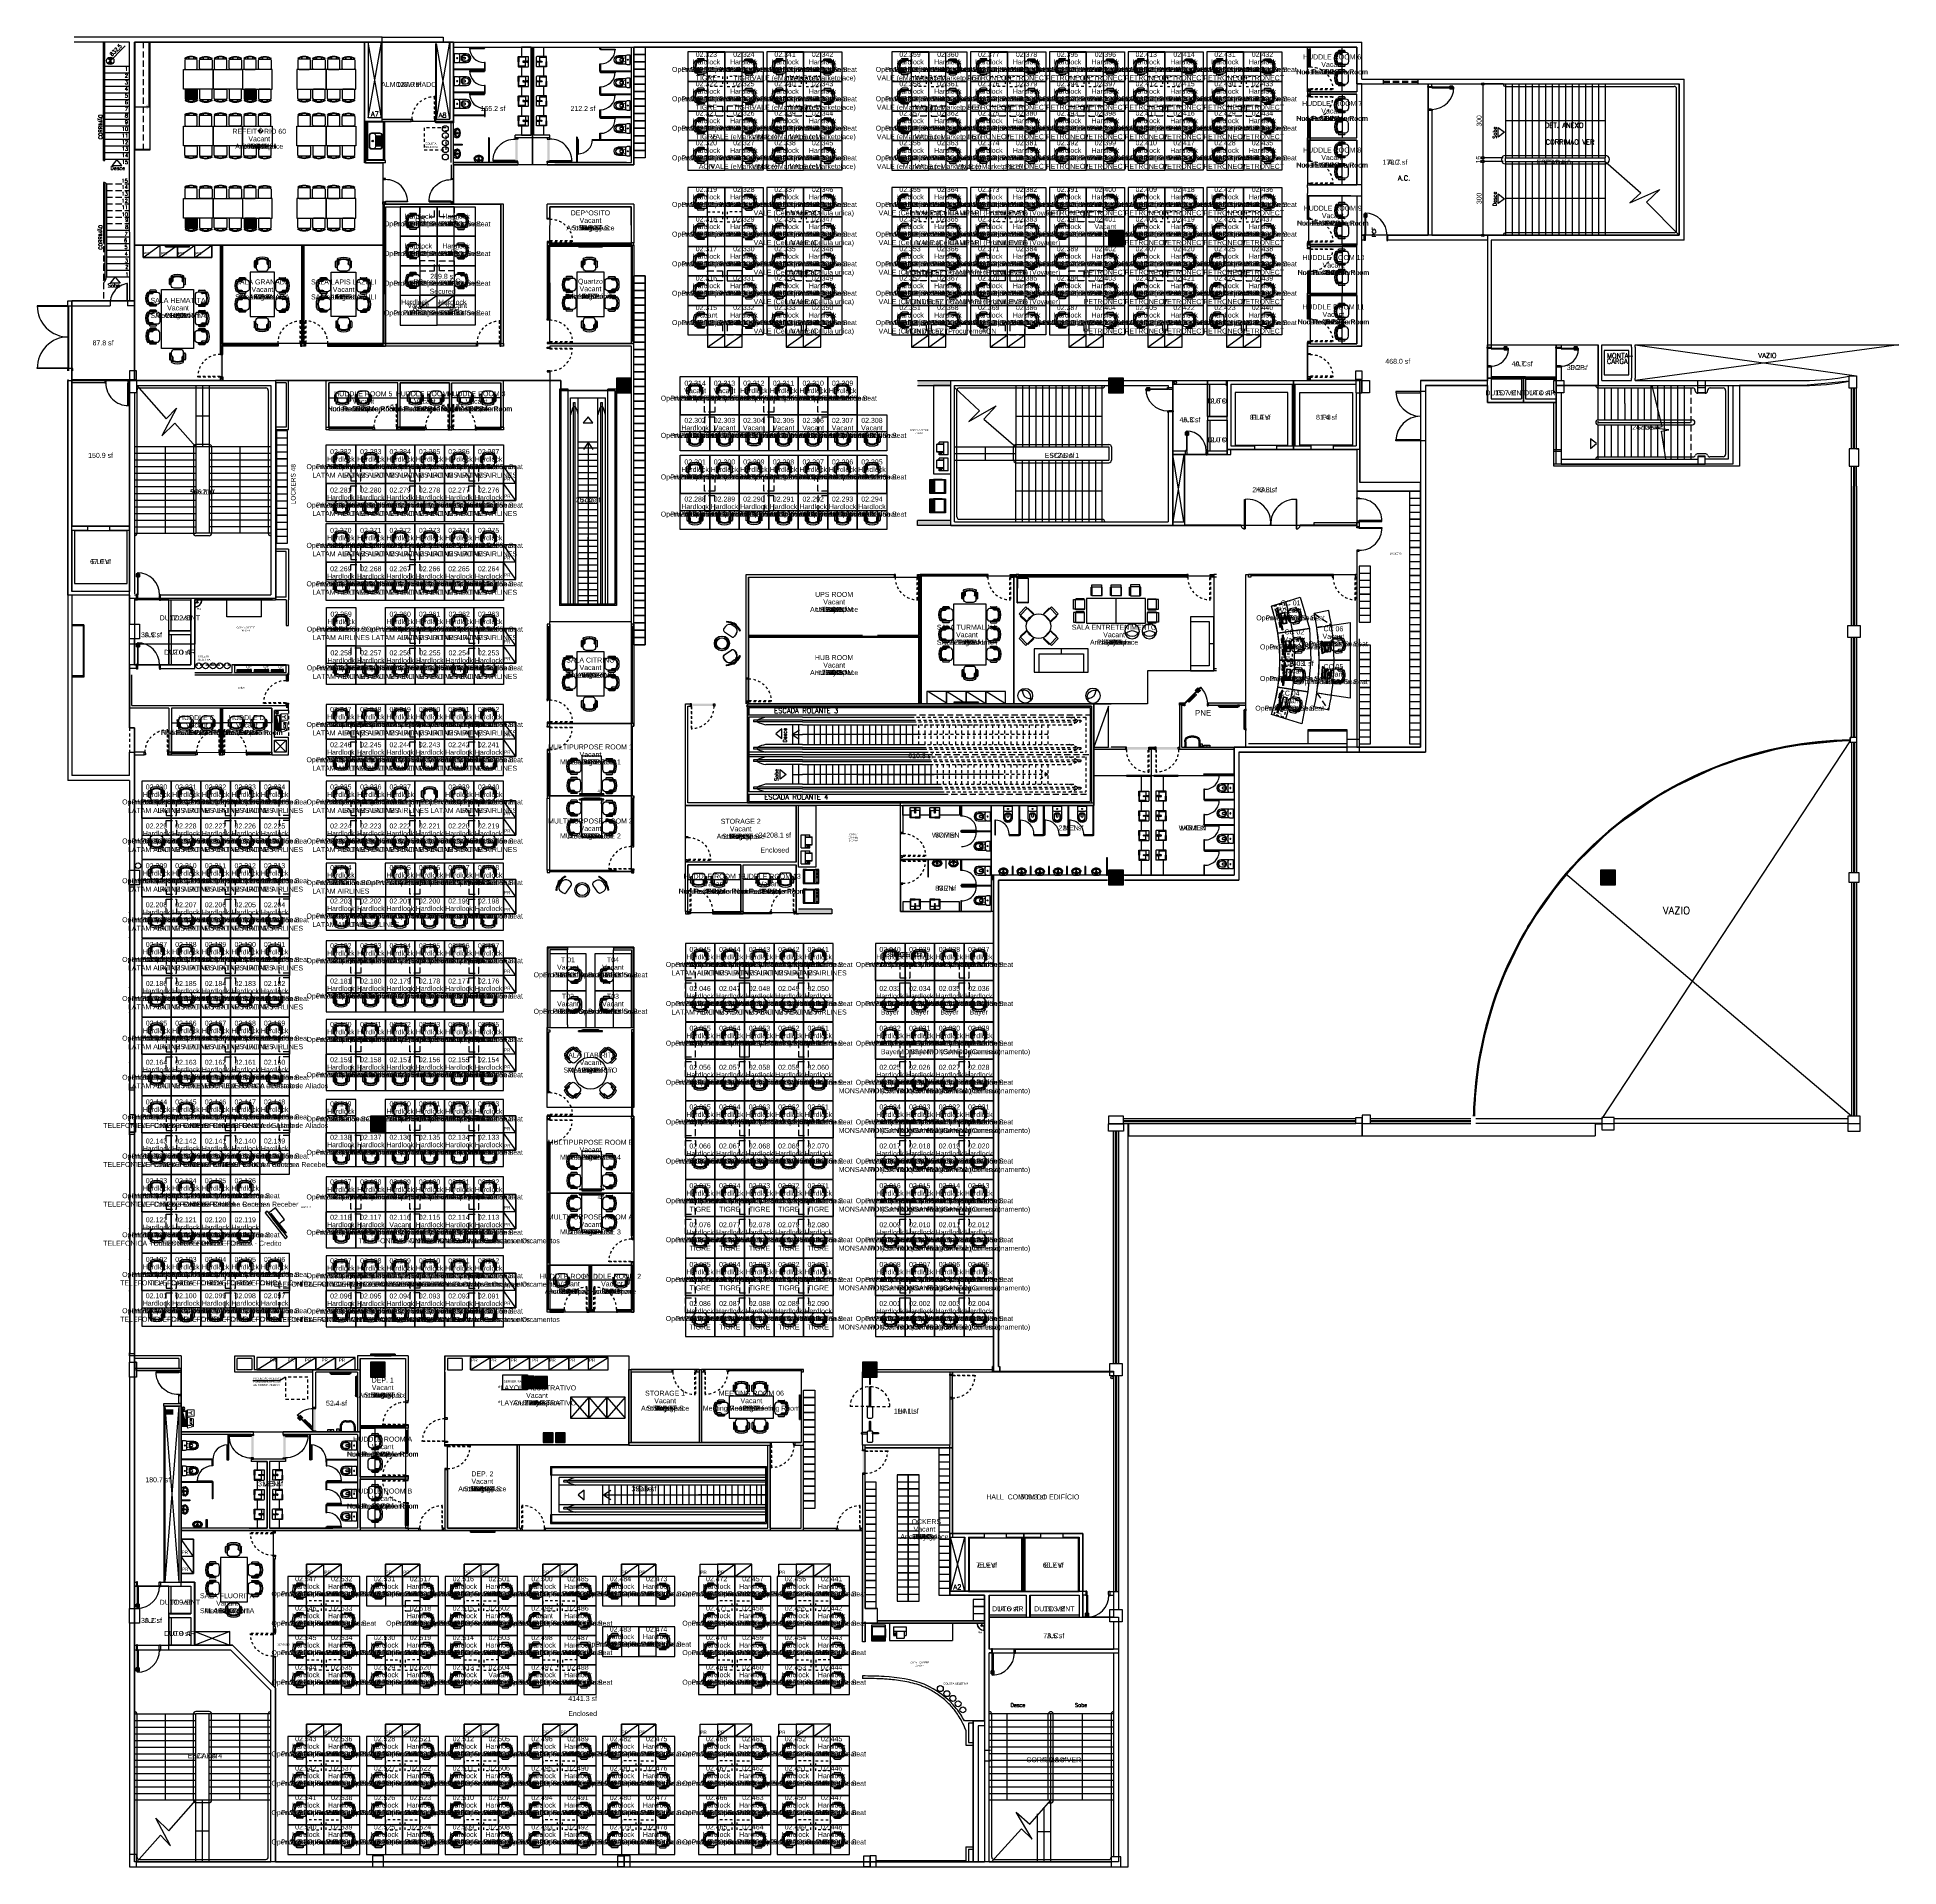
# Model space of a CAD drawing. Header units: metres. Extents: x 249.2 to 324.9, y -97.6 to -23.3.
import ezdxf
from ezdxf.enums import TextEntityAlignment as Align

# ---------------------------------------------------------------- set-up
doc = ezdxf.new("R2010")
doc.units = ezdxf.units.M
for name, pattern in [('ACC BH AltaVila -2PAV$0$DASHDOT', [1, 0.5, -0.25, 0, -0.25]), ('ACC BH AltaVila -2PAV$0$HIDDEN', [0.375, 0.25, -0.125]), ('ACC BH AltaVila -2PAV$0$HIDDEN2', [0.1875, 0.125, -0.0625]), ('ACNL$0$HIDDEN', [0.375, 0.25, -0.125]), ('HIDDEN', [9.525, 6.35, -3.175]), ('HIDDEN2', [0.1875, 0.125, -0.0625])]:
    doc.linetypes.add(name, pattern=pattern)
doc.layers.add('ACC BH AltaVila -2PAV$0$0-VER', color=7, linetype='Continuous', lineweight=40)
for name, color, linetype in [('ACC BH AltaVila -2PAV$0$252', 7, 'Continuous'), ('ACC BH AltaVila -2PAV$0$AL', 7, 'Continuous'), ('ACC BH AltaVila -2PAV$0$AREAS PREDIO CIRC', 7, 'Continuous'), ('ACC BH AltaVila -2PAV$0$ARQ-BACADA', 7, 'Continuous'), ('ACC BH AltaVila -2PAV$0$CONS 1', 7, 'Continuous'), ('ACC BH AltaVila -2PAV$0$CONS1', 7, 'Continuous'), ('ACC BH AltaVila -2PAV$0$CONS2', 7, 'Continuous'), ('ACC BH AltaVila -2PAV$0$CONS4', 7, 'Continuous'), ('ACC BH AltaVila -2PAV$0$COTAS', 7, 'Continuous'), ('ACC BH AltaVila -2PAV$0$CXL', 7, 'Continuous'), ('ACC BH AltaVila -2PAV$0$DEM', 7, 'ACC BH AltaVila -2PAV$0$HIDDEN2'), ('ACC BH AltaVila -2PAV$0$DESENHO', 7, 'Continuous'), ('ACC BH AltaVila -2PAV$0$DGS', 7, 'Continuous'), ('ACC BH AltaVila -2PAV$0$DPT', 7, 'Continuous'), ('ACC BH AltaVila -2PAV$0$H-INCENDIO', 7, 'Continuous'), ('ACC BH AltaVila -2PAV$0$INF', 7, 'Continuous'), ('ACC BH AltaVila -2PAV$0$INFO', 7, 'Continuous'), ('ACC BH AltaVila -2PAV$0$MAR', 7, 'Continuous'), ('ACC BH AltaVila -2PAV$0$MBN', 7, 'Continuous'), ('ACC BH AltaVila -2PAV$0$P02', 7, 'Continuous'), ('ACC BH AltaVila -2PAV$0$P04', 7, 'Continuous'), ('ACC BH AltaVila -2PAV$0$PENA02', 7, 'Continuous'), ('ACC BH AltaVila -2PAV$0$PLR', 7, 'Continuous'), ('ACC BH AltaVila -2PAV$0$PN1', 7, 'Continuous'), ('ACC BH AltaVila -2PAV$0$PN2', 7, 'Continuous'), ('ACC BH AltaVila -2PAV$0$POR', 7, 'Continuous'), ('ACC BH AltaVila -2PAV$0$PRJ', 7, 'ACC BH AltaVila -2PAV$0$HIDDEN2'), ('ACC BH AltaVila -2PAV$0$SAN', 7, 'Continuous'), ('ACC BH AltaVila -2PAV$0$SAN-ACESSORIOS', 7, 'Continuous'), ('ACC BH AltaVila -2PAV$0$SEPMAR', 7, 'Continuous'), ('ACC BH AltaVila -2PAV$0$TX1', 7, 'Continuous'), ('ACC BH AltaVila -2PAV$0$TXT', 7, 'Continuous'), ('ACC BH AltaVila -2PAV$0$TXT_AMBIENTES', 7, 'ACC BH AltaVila -2PAV$0$HIDDEN2'), ('ACC BH AltaVila -2PAV$0$ZAS', 7, 'Continuous'), ('ACNL$0$DGS', 7, 'Continuous'), ('ACNL$0$INF', 7, 'Continuous'), ('ACNL$0$INFO', 7, 'Continuous'), ('ACNL$0$MAR', 7, 'Continuous'), ('ACNL$0$MBN', 7, 'Continuous'), ('ACNL$0$ZME', 7, 'Continuous'), ('CLI-TXT-CAR-FLH-XREF2$0$AA-FLH-CAR', 7, 'Continuous'), ('CPU', 7, 'HIDDEN2'), ('EC1 Area Names', 220, 'Continuous'), ('EC1 Area Polygons', 30, 'Continuous'), ('EC1 Area Square Footages', 7, 'Continuous'), ('EC1 Space Function Descs', 7, 'Continuous'), ('EC1 Space Names', 7, 'Continuous'), ('EC1 Space Numbers', 140, 'Continuous'), ('EC1 Space Polygons', 6, 'Continuous'), ('EC1 Space Project', 7, 'Continuous'), ('EC1 Space Square Footages', 7, 'Continuous'), ('EC1 Space Status Descs', 7, 'Continuous'), ('EC1 Space Type Descs', 7, 'Continuous'), ('EC1 Tenant Names', 7, 'Continuous'), ('EC1 UDA Design Capacity', 7, 'Continuous'), ('EC1 UDA Is Secured', 7, 'Continuous'), ('EC1 Zone Polygons', 4, 'Continuous'), ('EC1 Zone Square Footages', 7, 'Continuous'), ('EC1 Zone Type Descs', 7, 'Continuous'), ('MBN', 7, 'Continuous'), ('TABELA', 7, 'Continuous'), ('TX2', 7, 'Continuous'), ('Z70', 7, 'Continuous')]:
    doc.layers.add(name, color=color, linetype=linetype)
doc.styles.add('ACC BH AltaVila -2PAV$0$ARIAL', font='arial.ttf')
doc.styles.add('ACC BH AltaVila -2PAV$0$ROMANS', font='romans')
doc.styles.add('ACC BH AltaVila -2PAV$0$STANDARD', font='txt')
doc.styles.add('ACC BH AltaVila -2PAV$0$STYLE1', font='arial.ttf')
doc.styles.add('EC1 LABELS', font='arial.ttf', dxfattribs={"height": 0.2})
doc.styles.add('STYLE1', font='arial.ttf')

# ---------------------------------------------------------------- blocks, each defined once
blk = doc.blocks.new('ACC BH AltaVila -2PAV$0$PT90 BT12.5')
at = {"color": 2}
for points in [[(92, -6773.4), (92, -6865.4), (89, -6865.4), (89, -6773.4)], [(89, -6865.4), (89, -6868.4), (90, -6868.4), (90, -6875.4), (85, -6875.4), (85, -6865.4)]]:
    blk.add_lwpolyline(points, close=True, dxfattribs=at)
blk.add_lwpolyline([(181, -6865.4), (181, -6868.4), (180, -6868.4), (180, -6875.4), (185, -6875.4), (185, -6865.4), (181, -6865.4)], dxfattribs=at)
at = {"color": 1}
blk.add_arc((90.5, -6863.9), 90.5, 359.0283, 90.9717, dxfattribs=at)
blk = doc.blocks.new('ACC BH AltaVila -2PAV$0$1197CLNK_p')
for points in [[(0.01, -0.023, 4.626468), (-0.01, -0.023)], [(0.01, -0.003, 1.284477), (-0.01, -0.003)], [(0.01, 0, 1), (-0.01, 0)]]:
    blk.add_lwpolyline(points, format="xyb")
at = {"ltscale": 0.07315}
for points in [[(-0.017, -0.087), (-0.017, -0.081)], [(0.017, -0.087), (0.017, -0.081)]]:
    blk.add_lwpolyline(points, dxfattribs=at)
at = {"ltscale": 0.24791}
for points in [[(-0.017, -0.107), (-0.017, -0.087)], [(0.017, -0.107), (0.017, -0.087)]]:
    blk.add_lwpolyline(points, dxfattribs=at)
for points in [[(-0.01, -0.023), (-0.01, 0)], [(-0.01, -0.023), (-0.01, -0.068)], [(0.01, 0), (0.01, -0.023)], [(0.01, -0.023), (0.01, -0.068)]]:
    blk.add_lwpolyline(points)
for centre, major_axis, ratio, start_param, end_param in [((0, -0.081), (0.017, 0), 0.927346, 0.000029, 3.141622), ((0, -0.081), (0.017, 0), 0.927346, 3.141622, 5.212388), ((0, -0.087), (0.017, 0), 0.927346, 3.141622, 4.477891), ((0, -0.087), (0.017, 0), 0.927346, 3.141592, 5.212388), ((0, -0.087), (0.017, 0), 0.927346, 3.12735, 6.283284), ((0, -0.087), (0.017, 0), 0.927346, 3.12734, 3.141691), ((0, -0.087), (0.017, 0), 0.927346, 3.141691, 4.477838), ((0, -0.107), (0.017, 0), 0.927346, 3.141691, 6.283284), ((0, -0.047), (-0.0103, 0), 0.374607, 3.141593, 6.283185), ((0, -0.081), (0.017, 0), 0.927346, 5.212388, 6.283215), ((0, -0.087), (0.017, 0), 0.927346, 5.212388, 6.283215), ((0, -0.087), (0.017, 0), 0.927346, 0.000098, 0.014206)]:
    blk.add_ellipse(centre, major_axis=major_axis, ratio=ratio, start_param=start_param, end_param=end_param)
blk = doc.blocks.new('ACC BH AltaVila -2PAV$0$A$C7CD049DB')
for p, q in [((-16.6, 12.1), (-1.2, 12.1)), ((16.5, 12.1), (1.2, 12.1))]:
    blk.add_line(p, q)
for points in [[(0, 41.2), (-19.7, 41.2, 0.414214), (-20.6, 40.3), (-20.6, 0.8, 0.413826), (-19.7, 0)], [(-16.6, 12.1), (-16.6, 12.1, -0.414214), (-17.8, 13.3), (-17.8, 37.6, -0.414214), (-16.6, 38.8), (0, 38.8)], [(-0.5, 41.2), (19.6, 41.2, -0.414214), (20.4, 40.3), (20.4, 20.5), (20.4, 0.8, -0.413826), (19.6, 0)], [(16.5, 12.1), (16.5, 12.1, 0.414214), (17.7, 13.3), (17.7, 37.6, 0.414214), (16.5, 38.8), (0, 38.8)]]:
    blk.add_lwpolyline(points, format="xyb")
blk.add_lwpolyline([(19.6, 0), (-19.7, 0)])
for radius in [2.47, 1.97]:
    blk.add_circle((0, 20.3), radius)
at = {"extrusion": (0, 0, -1), "xscale": 100, "yscale": 100, "zscale": -100, "rotation": 180}
blk.add_blockref('ACC BH AltaVila -2PAV$0$1197CLNK_p', (0, 5.1), dxfattribs=at)
blk = doc.blocks.new('ACC BH AltaVila -2PAV$0$CAD')
for p, q in [((0, 13), (0, -13)), ((21.8, 25), (12, 25)), ((16.5, 32.5), (38.8, 32.5)), ((16.5, 26.5), (38.8, 26.5)), ((45.7, 25), (21.8, 25)), ((26.8, 20.8), (25.2, 23.2)), ((43.2, 19.5), (28.2, 19.5)), ((43.2, 19), (30.1, 19)), ((43.2, 22.7), (43.2, 19)), ((12, -25), (21.8, -25)), ((16.5, -26.5), (38.8, -26.5)), ((16.5, -32.5), (38.8, -32.5)), ((45.7, -25), (21.8, -25)), ((25.2, -23.2), (26.8, -20.8)), ((43.2, -19.5), (28.2, -19.5)), ((30.1, -19), (43.2, -19)), ((43.2, -19), (43.2, -22.7))]:
    blk.add_line(p, q)
for centre, radius, start, end in [((12, 13), 12, 90, 180), ((16.5, 29.5), 3, 90, 270), ((21.8, 21), 4, 33.69007, 90), ((30.1, 23), 4, 213.69007, 270), ((38.8, 29.5), 3, 270, 90), ((47.2, 20.8), 4.47, 121.93919, 155.62129), ((44.2, 22.4), 0.999, 152.2765, 180), ((44.2, 19.2), 0.999, 180, 208.08598), ((47.2, 20.8), 4.47, 204.37871, 219.88394), ((8.1, 0), 39.9, 331.55686, 28.44314), ((24.9, 0), 26.1, 316.49607, 43.50393), ((47.4, 19.7), 5.58, 33.86252, 116.95581), ((47.4, 19.7), 5.58, 107.40749, 116.95581), ((48.7, 22.1), 2.82, 68.93284, 219.91387), ((1.9, 0), 49, 335.57002, 24.42998), ((1.9, 0), 55, 335.57002, 24.42998), ((12, -13), 12, 180, 270), ((16.5, -29.5), 3, 90, 270), ((21.8, -21), 4, 270, 326.30993), ((30.1, -23), 4, 90, 146.30993), ((38.8, -29.5), 3, 270, 90), ((47.2, -20.8), 4.47, 140.11606, 155.62129), ((44.2, -19.2), 0.999, 151.91402, 180), ((44.2, -22.4), 0.999, 180, 207.7235), ((47.2, -20.8), 4.47, 204.37871, 238.06081), ((47.4, -19.7), 5.58, 243.04419, 326.13748), ((48.7, -22.1), 2.82, 140.08613, 291.06716)]:
    blk.add_arc(centre, radius, start, end)
blk = doc.blocks.new('ACC BH AltaVila -2PAV$0$DOT')
at = {"layer": 'ACC BH AltaVila -2PAV$0$COTAS'}
blk.add_circle((0, 0), 10, dxfattribs=at)
blk = doc.blocks.new('ACC BH AltaVila -2PAV$0$PT 90 BT 10')
at = {"color": 2}
blk.add_lwpolyline([(96.4, -6944.2), (99.4, -6944.2), (99.4, -6945.2), (106.4, -6945.2), (106.4, -6940.2), (96.4, -6940.2), (96.4, -6944.2)], dxfattribs=at)
for points in [[(4.4, -7033.2), (96.4, -7033.2), (96.4, -7036.2), (4.4, -7036.2)], [(96.4, -7036.2), (99.4, -7036.2), (99.4, -7035.2), (106.4, -7035.2), (106.4, -7040.2), (96.4, -7040.2)]]:
    blk.add_lwpolyline(points, close=True, dxfattribs=at)
at = {"color": 1}
blk.add_arc((94.9, -7034.7), 90.5, 89.0283, 180.9717, dxfattribs=at)
blk = doc.blocks.new('ACC BH AltaVila -2PAV$0$CP133_p')
for points in [[(-0.127, -0.194, -0.414213), (-0.189, -0.132), (-0.189, -0.003, -0.414232), (-0.186, 0), (0.186, 0, -0.414195), (0.189, -0.003), (0.189, -0.132, -0.414213), (0.127, -0.194), (-0.127, -0.194)], [(-0.175, -0.171), (-0.175, -0.479, 1), (0.175, -0.479), (0.175, -0.171)]]:
    blk.add_lwpolyline(points, format="xyb")
at = {"ltscale": 0.202982}
blk.add_lwpolyline([(0.051, 0), (0.051, 0.041), (-0.051, 0.041), (-0.051, 0)], dxfattribs=at)
for points in [[(0.048, -0.281, -0.414214), (0.129, -0.363), (0.129, -0.474, -1), (-0.129, -0.474), (-0.129, -0.363, -0.414214), (-0.048, -0.281)], [(-0.079, -0.206, 1), (-0.079, -0.221, 1)], [(-0.04, -0.313, -0.080388), (0.04, -0.313, -0.078063), (0.046, -0.394, -0.074711), (0.044, -0.403, -0.675472), (-0.044, -0.403, -0.074711), (-0.046, -0.394, -0.078063)], [(0, -0.083, 1), (0, -0.124, 1)], [(0, -0.088, 1), (0, -0.119, 1)], [(0.079, -0.206, 1), (0.079, -0.221, 1)]]:
    blk.add_lwpolyline(points, format="xyb", close=True)
at = {"ltscale": 0.30027}
blk.add_lwpolyline([(0.03, -0.292), (-0.03, -0.292, 0.414214), (-0.112, -0.374), (-0.112, -0.474, 1), (0.112, -0.474), (0.112, -0.374, 0.414214)], format="xyb", close=True, dxfattribs=at)
blk = doc.blocks.new('ACC BH AltaVila -2PAV$0$MICT1')
for p, q in [((0, -28.7), (0, 0)), ((-3.4, -14.4), (3.1, -14.4)), ((-3.2, -4.8), (2.9, -4.8))]:
    blk.add_line(p, q)
blk.add_lwpolyline([(0, -28.3, -0.054423), (-8, -27.2, -0.129975), (-14, -24.3, -0.115349), (-18, -19.3, -0.10182), (-18.6, -14.3, -0.216856), (-11.1, -0.4, -0.186978), (-10.8, -0.3), (0, -0.3), (10.8, -0.3, -0.186978), (11.1, -0.4, -0.216856), (18.6, -14.3, -0.10182), (18, -19.3, -0.115349), (14, -24.3, -0.129975), (8, -27.2, -0.054423)], format="xyb", close=True)
for points in [[(-14.4, -15.5, 0.234308), (-10, -21.4, 0.122381), (0, -23.7)], [(-5.9, -0.5), (-5.6, -2.6, 0.358326), (-5, -3.2), (-2.7, -3.5, -0.447938), (-2.5, -3.8, 0.216474), (-2.3, -6)], [(-2.2, -3.9, 0.511016), (-2.6, -3.3), (-4.9, -3, -0.298443), (-5.3, -2.7), (-5.4, -0.3)], [(14.4, -15.5, -0.234308), (10, -21.4, -0.122381), (0, -23.7)], [(2.2, -3.9, -0.511016), (2.6, -3.3), (4.9, -3, 0.298443), (5.3, -2.7), (5.4, -0.3)], [(5.9, -0.5), (5.6, -2.6, -0.358326), (5, -3.2), (2.7, -3.5, 0.447938), (2.5, -3.8, -0.216474), (2.3, -6)]]:
    blk.add_lwpolyline(points, format="xyb")
for centre, radius in [((-2.4, -14.4), 0.4), ((0, -4.8), 2.4), ((-1.7, -12.7), 0.4), ((-1.7, -16.1), 0.4), ((0, -4.8), 0.75), ((0, -12), 0.4), ((0, -14.4), 0.4), ((0, -16.8), 0.4), ((1.7, -12.7), 0.4), ((1.7, -16.1), 0.4), ((2.4, -14.4), 0.4)]:
    blk.add_circle(centre, radius)
at = {"linetype": 'ACC BH AltaVila -2PAV$0$DASHDOT'}
blk.add_circle((0, -14.4), 2.4, dxfattribs=at)
for centre, radius, start, end in [((-11.4, -17), 7.03, 144.14364, 198.96997), ((-6.5, -20.7), 13.1, 109.16348, 143.54265), ((-9.1, -16.9), 5.43, 165.34388, 194.64793), ((-9.1, -16.9), 5.43, 151.10204, 165.34388), ((-4.7, -15.1), 10.2, 198.42658, 238.89304), ((-4.3, -20.5), 11.4, 103.68912, 147.07143), ((-0.7, -34), 27.6, 92.31433, 111.5339), ((-0.3, -6.4), 19.9, 240.93527, 270.99224), ((-0.5, -27.8), 19.5, 88.47236, 109.38882), ((0.5, -27.8), 19.5, 70.61118, 91.52764), ((0.3, -6.4), 19.9, 269.00776, 299.06473), ((0.7, -34), 27.6, 68.4661, 87.68567), ((4.3, -20.5), 11.4, 32.92857, 76.31088), ((4.7, -15.1), 10.2, 301.10696, 341.57342), ((6.5, -20.7), 13.1, 36.45735, 70.83652), ((9.1, -16.9), 5.43, 14.65612, 28.89796), ((9.1, -16.9), 5.43, 345.35207, 14.65612), ((11.4, -17), 7.03, 341.03003, 35.85636)]:
    blk.add_arc(centre, radius, start, end)
blk = doc.blocks.new('ACC BH AltaVila -2PAV$0$tv')
for p, q in [((4.4, 36.5), (0, 33.5)), ((0, 33.5), (0, -33.5)), ((4.4, 50), (4.4, -50)), ((4.4, 50), (4.4, -50)), ((6.9, 50), (4.4, 50)), ((6.9, 50), (6.9, -50)), ((6.9, -50), (6.9, 50)), ((4.4, -36.5), (0, -33.5)), ((6.9, -50), (4.4, -50))]:
    blk.add_line(p, q)
blk = doc.blocks.new('ACC BH AltaVila -2PAV$0$BARRA1')
for p, q in [((-2, -3), (-2, -0.5)), ((-2, -3), (-2, -0.5)), ((2, -3), (2, -0.5)), ((2, -3), (2, -0.5)), ((3, -4), (77, -4)), ((77, -8), (3, -8)), ((78, -3), (78, -0.5)), ((78, -3), (78, -0.5)), ((82, -3), (82, -0.5)), ((82, -3), (82, -0.5))]:
    blk.add_line(p, q)
for points in [[(4, 0), (4, -0.5), (-4, -0.5), (-4, 0)], [(76, 0), (76, -0.5), (84, -0.5), (84, 0)]]:
    blk.add_lwpolyline(points, close=True)
for centre, radius, start, end in [((3, -3), 5, 180, 270), ((3, -3), 1, 180, 270), ((77, -3), 1, 270, 0), ((77, -3), 5, 270, 0)]:
    blk.add_arc(centre, radius, start, end)
blk = doc.blocks.new('ACC BH AltaVila -2PAV$0$Ssplak-p')
at = {"color": 1}
blk.add_line((-0.015, -0.122), (0.015, -0.122), dxfattribs=at)
blk.add_lwpolyline([(-0.041, -0.12), (0.041, -0.12, 0.414214), (0.046, -0.115), (0.047, -0.005, 0.414214), (0.043, 0), (-0.043, 0, 0.414214), (-0.047, -0.005), (-0.046, -0.115, 0.414214)], format="xyb", close=True)
for points in [[(-0.037, -0.03), (0.037, -0.03, 0.414214), (0.04, -0.027), (0.04, -0.013, 0.414214), (0.037, -0.01), (-0.037, -0.01, 0.414214), (-0.04, -0.013), (-0.04, -0.027, 0.414214)], [(-0.037, -0.029), (0.037, -0.029, 0.414214), (0.039, -0.027), (0.039, -0.013, 0.414214), (0.037, -0.011), (-0.037, -0.011, 0.414214), (-0.039, -0.013), (-0.039, -0.027, 0.414214)]]:
    blk.add_lwpolyline(points, format="xyb", close=True, dxfattribs=at)
for points in [[(-0.03, -0.12), (-0.03, -0.125, 0.012962), (-0.015, -0.126), (-0.015, -0.12)], [(0.015, -0.12), (0.015, -0.126, 0.012962), (0.03, -0.125), (0.03, -0.12)]]:
    blk.add_lwpolyline(points, format="xyb")
blk.add_arc((0, 0.164), 0.29, 267.03738, 272.96262, dxfattribs=at)
blk = doc.blocks.new('ACC BH AltaVila -2PAV$0$Tolak230_p')
blk.add_lwpolyline([(-0.125, -0.08), (0.125, -0.08), (0.125, 0), (-0.125, 0)], close=True)
at = {"color": 1}
for radius in [0.01, 0.008]:
    blk.add_circle((0, -0.056), radius, dxfattribs=at)
blk = doc.blocks.new('ACC BH AltaVila -2PAV$0$BARRA 2')
for p, q in [((-2, -22), (-2, -0.5)), ((2, -22), (2, -0.5)), ((35.4, -41), (22, -41)), ((35.4, -45), (22, -45)), ((55.4, -22), (55.4, -0.5)), ((59.4, -22), (59.4, -0.5))]:
    blk.add_line(p, q)
for points in [[(4, 0), (4, -0.5), (-4, -0.5), (-4, 0)], [(61.4, 0), (61.4, -0.5), (53.4, -0.5), (53.4, 0)]]:
    blk.add_lwpolyline(points, close=True)
for centre, radius, start, end in [((21.2, -21.8), 23.2, 180.36523, 272.04924), ((21.2, -21.8), 19.2, 180.44299, 272.46645), ((36.3, -21.8), 19.2, 267.53355, 359.55701), ((36.3, -21.8), 23.2, 267.95076, 359.63477)]:
    blk.add_arc(centre, radius, start, end)
blk = doc.blocks.new('ACC BH AltaVila -2PAV$0$CAD10')
for p, q in [((-32.5, -40.5), (-32.5, -18.2)), ((-26.5, -40.5), (-26.5, -18.2)), ((-25, -11.2), (-25, -35.1)), ((-25, -35.1), (-25, -45)), ((-20.8, -30.2), (-23.2, -31.8)), ((-22.7, -13.8), (-19, -13.8)), ((-19.5, -13.8), (-19.5, -28.8)), ((-19, -13.8), (-19, -26.9)), ((-13, -57), (13, -57)), ((19, -13.8), (22.7, -13.8)), ((19, -26.9), (19, -13.8)), ((19.5, -13.8), (19.5, -28.8)), ((23.2, -31.8), (20.8, -30.2)), ((25, -11.2), (25, -35.1)), ((25, -45), (25, -35.1)), ((26.5, -40.5), (26.5, -18.2)), ((32.5, -40.5), (32.5, -18.2))]:
    blk.add_line(p, q)
for centre, radius, start, end in [((-29.5, -18.2), 3, 0, 180), ((-29.5, -40.5), 3, 180, 0), ((-19.7, -9.6), 5.59, 123.86252, 206.95581), ((-19.7, -9.6), 5.59, 197.40749, 206.95581), ((-21, -35.1), 4, 123.69007, 180), ((-13, -45), 12, 180, 270), ((-22.1, -8.2), 2.82, 158.93284, 309.91387), ((-20.8, -9.7), 4.48, 211.93919, 245.62129), ((-22.5, -12.8), 1, 242.2765, 270), ((0, -55.1), 55.1, 65.57002, 114.42998), ((-23, -26.9), 4, 303.69007, 0), ((0, -55.1), 49.1, 65.57002, 114.42998), ((-19.3, -12.8), 1, 270, 298.08598), ((0, -48.9), 39.9, 61.55686, 118.44314), ((-20.8, -9.7), 4.48, 294.37871, 309.88394), ((0, -32.1), 26.1, 46.49607, 133.50393), ((13, -45), 12, 270, 0), ((20.8, -9.7), 4.48, 230.11606, 245.62129), ((19.3, -12.8), 1, 241.91402, 270), ((23, -26.9), 4, 180, 236.30993), ((22.1, -8.2), 2.82, 230.08613, 21.06716), ((22.5, -12.8), 1, 270, 297.7235), ((20.8, -9.7), 4.48, 294.37871, 328.06081), ((19.7, -9.6), 5.59, 333.04419, 56.13748), ((21, -35.1), 4, 0, 56.30993), ((29.5, -18.2), 3, 0, 180), ((29.5, -40.5), 3, 180, 0)]:
    blk.add_arc(centre, radius, start, end)
blk = doc.blocks.new('ACC BH AltaVila -2PAV$0$4MESAS')
for points in [[(0, 240), (70, 240), (70, 120), (0, 120)], [(140, 240), (70, 240), (70, 120), (140, 120)], [(0, 0), (70, 0), (70, 120), (0, 120)], [(140, 0), (70, 0), (70, 120), (140, 120)]]:
    blk.add_lwpolyline(points, close=True)
at = {"linetype": 'ACC BH AltaVila -2PAV$0$HIDDEN'}
for points in [[(0, 99.5), (0, 140.5), (60, 140.5), (60, 99.5)], [(140, 99.5), (140, 140.5), (80, 140.5), (80, 99.5)]]:
    blk.add_lwpolyline(points, close=True, dxfattribs=at)
for p, rotation in [((-57, 180), 90), ((197, 60), 270)]:
    blk.add_blockref('ACC BH AltaVila -2PAV$0$CAD10', p, dxfattribs=dict(rotation=rotation))
at = {"xscale": -1}
for p, rotation in [((197, 180), 270), ((-57, 60), 90)]:
    blk.add_blockref('ACC BH AltaVila -2PAV$0$CAD10', p, dxfattribs=dict(at, rotation=rotation))
blk = doc.blocks.new('ACC BH AltaVila -2PAV$0$XR1')
at = {"layer": 'ACC BH AltaVila -2PAV$0$INF'}
for p, q in [((27, 10), (87, 10)), ((27, -5), (27, 10)), ((30, 3.5), (84, 3.5)), ((30, 3.5), (30, -38.7)), ((84, 3.5), (84, -38.7)), ((87, 10), (87, -5)), ((27, -5), (27, -42)), ((27, -57), (27, -42)), ((87, -57), (27, -57)), ((84, -35.7), (30, -35.7)), ((84, -38.7), (30, -38.7)), ((30, -44), (84, -44)), ((30, -44), (30, -54.7)), ((84, -54.7), (30, -54.7)), ((84, -44), (84, -54.7)), ((87, -5), (87, -42)), ((87, -42), (87, -57))]:
    blk.add_line(p, q, dxfattribs=at)
for points in [[(32.6, -45.9), (32.6, -52.5), (42.4, -52.5), (42.4, -45.9)], [(46.4, -45.9), (46.4, -52.5), (56.3, -52.5), (56.3, -45.9)], [(60.2, -45.9), (60.2, -52.5), (81.7, -52.5), (81.7, -45.9)]]:
    blk.add_lwpolyline(points, close=True, dxfattribs=at)
blk = doc.blocks.new('ACC BH AltaVila -2PAV$0$EQ18')
at = {"layer": 'ACC BH AltaVila -2PAV$0$INF'}
for p, q in [((369.8, -374.9), (346.8, -374.9)), ((346.8, -401.9), (346.8, -374.9)), ((369.8, -375.9), (346.8, -375.9)), ((384.8, -368.3), (354.8, -368.3)), ((354.8, -374.9), (354.8, -368.3)), ((369.8, -411.3), (369.8, -368.3)), ((384.8, -411.3), (384.8, -368.3)), ((369.8, -400.9), (346.8, -400.9)), ((369.8, -401.9), (346.8, -401.9)), ((354.8, -411.3), (354.8, -401.9)), ((384.8, -411.3), (354.8, -411.3)), ((355.5, -402.5), (362.6, -402.5)), ((355.5, -404.9), (362.6, -404.9)), ((355.5, -408), (362.6, -408)), ((357.9, -410.5), (357.9, -402.5)), ((360.2, -410.5), (360.2, -402.5)), ((362.6, -410.5), (362.6, -402.5))]:
    blk.add_line(p, q, dxfattribs=at)
blk.add_lwpolyline([(355.5, -410.5), (355.5, -402.5), (369.1, -402.5), (369.1, -410.5)], close=True, dxfattribs=at)
blk = doc.blocks.new('ACC BH AltaVila -2PAV$0$TWIST BRANCA')
for p, q in [((-24.5, 44.3), (-25.5, 46)), ((-25.5, 37.3), (-25.5, 5)), ((20.5, 42.3), (-20.5, 42.3)), ((-20.5, 0), (20.5, 0)), ((-11, 49.7), (-11, 42.3)), ((-9, 50.2), (-9, 42.3)), ((10, 49.9), (10, 42.3)), ((12, 49.5), (12, 42.3)), ((24.5, 44.3), (25.5, 46)), ((25.5, 5), (25.5, 37.3))]:
    blk.add_line(p, q)
for centre, radius, start, end in [((0, 3.1), 49.9, 59.29973, 120.70027), ((-20.5, 37.3), 5, 90, 180), ((-20.5, 5), 5, 180, 270), ((0, 3.1), 47.9, 59.29973, 120.70027), ((20.5, 37.3), 5, 0, 90), ((20.5, 5), 5, 270, 0)]:
    blk.add_arc(centre, radius, start, end)
blk = doc.blocks.new('ACC BH AltaVila -2PAV$0$TWIST ROXO')
at = {"layer": 'ACC BH AltaVila -2PAV$0$ZAS'}
h = blk.add_hatch(color=255, dxfattribs=at)
h.paths.add_polyline_path([(25.5, 37.3, 0.414214), (20.5, 42.3), (-20.5, 42.3, 0.414214), (-25.5, 37.3), (-25.5, 5, 0.414214), (-20.5, 0), (20.5, 0, 0.414214), (25.5, 5)])
h.paths.add_polyline_path([(-25.5, 46), (-24.5, 44.3, -0.27451), (24.5, 44.3), (25.5, 46, 0.27451)])
for p, q in [((-24.5, 44.3), (-25.5, 46)), ((-25.5, 37.3), (-25.5, 5)), ((20.5, 42.3), (-20.5, 42.3)), ((-20.5, 0), (20.5, 0)), ((-11, 49.7), (-11, 42.3)), ((-9, 50.2), (-9, 42.3)), ((10, 49.9), (10, 42.3)), ((12, 49.5), (12, 42.3)), ((24.5, 44.3), (25.5, 46)), ((25.5, 5), (25.5, 37.3))]:
    blk.add_line(p, q)
for centre, radius, start, end in [((0, 3.1), 49.9, 59.29973, 120.70027), ((-20.5, 37.3), 5, 90, 180), ((-20.5, 5), 5, 180, 270), ((0, 3.1), 47.9, 59.29973, 120.70027), ((20.5, 37.3), 5, 0, 90), ((20.5, 5), 5, 270, 0)]:
    blk.add_arc(centre, radius, start, end)
blk = doc.blocks.new('ACC BH AltaVila -2PAV$0$TWIST AZUL')
for p, q in [((-24.5, 44.3), (-25.5, 46)), ((-25.5, 37.3), (-25.5, 5)), ((20.5, 42.3), (-20.5, 42.3)), ((-20.5, 0), (20.5, 0)), ((-11, 49.7), (-11, 42.3)), ((-9, 50.2), (-9, 42.3)), ((10, 49.9), (10, 42.3)), ((12, 49.5), (12, 42.3)), ((24.5, 44.3), (25.5, 46)), ((25.5, 5), (25.5, 37.3))]:
    blk.add_line(p, q)
for centre, radius, start, end in [((0, 3.1), 49.9, 59.29973, 120.70027), ((-20.5, 37.3), 5, 90, 180), ((-20.5, 5), 5, 180, 270), ((0, 3.1), 47.9, 59.29973, 120.70027), ((20.5, 37.3), 5, 0, 90), ((20.5, 5), 5, 270, 0)]:
    blk.add_arc(centre, radius, start, end)
blk = doc.blocks.new('ACC BH AltaVila -2PAV$0$TWIST VERDE')
for p, q in [((-24.5, 44.3), (-25.5, 46)), ((-25.5, 37.3), (-25.5, 5)), ((20.5, 42.3), (-20.5, 42.3)), ((-20.5, 0), (20.5, 0)), ((-11, 49.7), (-11, 42.3)), ((-9, 50.2), (-9, 42.3)), ((10, 49.9), (10, 42.3)), ((12, 49.5), (12, 42.3)), ((24.5, 44.3), (25.5, 46)), ((25.5, 5), (25.5, 37.3))]:
    blk.add_line(p, q)
for centre, radius, start, end in [((0, 3.1), 49.9, 59.29973, 120.70027), ((-20.5, 37.3), 5, 90, 180), ((-20.5, 5), 5, 180, 270), ((0, 3.1), 47.9, 59.29973, 120.70027), ((20.5, 37.3), 5, 0, 90), ((20.5, 5), 5, 270, 0)]:
    blk.add_arc(centre, radius, start, end)
blk = doc.blocks.new('ACC BH AltaVila -2PAV$0$lockers')
at = {"layer": 'ACC BH AltaVila -2PAV$0$MBN'}
for p, q in [((80773.5, -88038.5), (80773.5, -88083.5)), ((80802, -88038.5), (80802, -88083.5)), ((80830.5, -88038.5), (80830.5, -88083.5))]:
    blk.add_line(p, q, dxfattribs=at)
blk.add_lwpolyline([(80859, -88038.5), (80745, -88038.5), (80745, -88083.5), (80859, -88083.5)], close=True, dxfattribs=at)
blk = doc.blocks.new('ACC BH AltaVila -2PAV$0$modulo 2')
at = {"layer": 'ACC BH AltaVila -2PAV$0$MBN', "color": 10}
for p, q in [((79691, -85660), (79691, -85705)), ((79720, -85660), (79720, -85705))]:
    blk.add_line(p, q, dxfattribs=at)
blk.add_lwpolyline([(79749, -85660), (79691, -85660), (79691, -85705), (79749, -85705)], close=True, dxfattribs=at)
blk = doc.blocks.new('ACC BH AltaVila -2PAV$0$TV 42')
at = {"layer": 'ACC BH AltaVila -2PAV$0$INF'}
for p, q in [((-894.1, 473.6), (-796.1, 473.6)), ((-894.1, 473.6), (-796.1, 473.6)), ((-894.1, 471.1), (-894.1, 473.6)), ((-894.1, 471.1), (-796.1, 471.1)), ((-796.1, 471.1), (-894.1, 471.1)), ((-880.6, 473.6), (-877.6, 478)), ((-877.6, 478), (-812.7, 478)), ((-809.7, 473.6), (-812.7, 478)), ((-796.1, 471.1), (-796.1, 473.6))]:
    blk.add_line(p, q, dxfattribs=at)
blk = doc.blocks.new('ACC BH AltaVila -2PAV$0$X_PORTA80')
at = {"layer": 'ACC BH AltaVila -2PAV$0$POR', "color": 2}
for p, q in [((-95, 15), (-100, 15)), ((-100, 15), (-100, 5)), ((-100, 5), (-95, 5)), ((-95, 5), (-95, 15)), ((-5, 15), (-5, 15)), ((0, 15), (-5, 15)), ((-5, 15), (-5, 15)), ((-5, 15), (-5, 15)), ((-5, 5), (-5, 15)), ((0, 5), (-5, 5)), ((0, 15), (0, 5))]:
    blk.add_line(p, q, dxfattribs=at)
blk.add_lwpolyline([(-5, 15), (-8, 15), (-8, 105), (-5, 105)], close=True, dxfattribs=at)
at = {"layer": 'ACC BH AltaVila -2PAV$0$POR'}
blk.add_arc((-6.5, 16.5), 88.5, 89.02898, 180.97102, dxfattribs=at)
blk = doc.blocks.new('ACC BH AltaVila -2PAV$0$PORTA')
at = {"color": 1}
for p, q in [((-71.6, -60.6), (-74.4, -57.7)), ((-70.2, -59.2), (-73, -56.3)), ((-69.4, -62.7), (-66.6, -65.5)), ((-68, -61.3), (-65.2, -64.1)), ((-51.1, -48.5), (-52.8, -46.8)), ((-51.1, -48.5), (-52.8, -46.8)), ((-48.2, -45.7), (-50, -44)), ((-48.2, -45.7), (-50, -44)), ((-22.8, -21.7), (-46.8, -45.7)), ((-44, -48.5), (-19.9, -24.5)), ((-22.8, -20.3), (-24.5, -18.5)), ((-22.8, -20.3), (-24.5, -18.5)), ((-19.9, -17.4), (-21.7, -15.7)), ((-19.9, -17.4), (-21.7, -15.7))]:
    blk.add_line(p, q, dxfattribs=at)
for points in [[(-2.5, -5), (-2.5, 0), (-15, 0), (-15, -4), (-12, -4), (-12, -5)], [(-15, -4), (-12.9, -6.1), (-76.5, -69.8), (-78.6, -67.6)], [(-2.5, -95), (-2.5, -100), (-15, -100), (-15, -96), (-12, -96), (-12, -95)]]:
    blk.add_lwpolyline(points, close=True)
for points in [[(-65.9, -46.4), (-64.5, -47.8), (-75.1, -58.4), (-76.5, -57)], [(-55.3, -57), (-56.7, -55.6), (-67.3, -66.2), (-65.9, -67.6)], [(-48.9, -42.2), (-48.6, -42.5), (-54.2, -48.2), (-54.6, -47.8)], [(-26.3, -19.6), (-26, -19.9), (-20.3, -14.3), (-20.7, -13.9)]]:
    blk.add_lwpolyline(points, close=True, dxfattribs=at)
blk.add_arc((-11.7, -2.8), 93.2, 224.07762, 269.81526)
for centre, radius, start, end in [((-47.5, -45), 5, 225, 315), ((-47.5, -45), 1, 225, 315), ((-23.5, -21), 1, 315, 45), ((-23.5, -21), 5, 315, 45)]:
    blk.add_arc(centre, radius, start, end, dxfattribs=at)
blk = doc.blocks.new('ACC BH AltaVila -2PAV$0$lcw madeira')
for p, q in [((-27, 20.3), (-27, 10)), ((-27, 20.3), (-27, 10)), ((-17, 0), (17, 0)), ((-10, 40.1), (-10, 49.4)), ((7, 40.3), (-7, 40.3)), ((7, 40.3), (-7, 40.3)), ((10, 40.1), (10, 49.4)), ((27, 10), (27, 20.3))]:
    blk.add_line(p, q)
for centre, radius, start, end in [((0.5, -20), 69.6, 61.59019, 119.30211), ((0, 42.3), 33.6, 182.93125, 188.53874), ((0.5, -20), 66.6, 60.45872, 120.43358), ((-7, 20.3), 20, 90, 180), ((-17, 10), 10, 180, 270), ((-0.1, 32.3), 19.8, 59.43667, 120.20152), ((7, 20.3), 20, 0, 90), ((17, 10), 10, 270, 0), ((0, 42.3), 33.6, 352.35356, 357.96105)]:
    blk.add_arc(centre, radius, start, end)
blk = doc.blocks.new('ACC BH AltaVila -2PAV$0$mesa prato madeira')
blk.add_circle((0, 0), 30)
at = {"color": 253}
blk.add_circle((0, 0), 23, dxfattribs=at)
blk = doc.blocks.new('*U44')
at = {"layer": 'ACC BH AltaVila -2PAV$0$MBN', "rotation": 90}
blk.add_blockref('ACC BH AltaVila -2PAV$0$CAD', (0, -28.5), dxfattribs=at)
blk = doc.blocks.new('*U45')
at = {"layer": 'ACC BH AltaVila -2PAV$0$MBN', "color": 0, "linetype": 'ByBlock', "lineweight": -2, "transparency": 16777216}
blk.add_blockref('*U44', (77019.3, -90319.2), dxfattribs=at)
for p, rotation in [((76918.4, -90421.8), 90), ((77121.9, -90420.2), 270), ((77020.9, -90522.8), 180)]:
    blk.add_blockref('*U44', p, dxfattribs=dict(at, rotation=rotation))
blk = doc.blocks.new('ACC BH AltaVila -2PAV$0$A$C4C3F00F6')
at = {"layer": 'ACC BH AltaVila -2PAV$0$H-INCENDIO', "lineweight": 0}
for p, q in [((0.103, -0.26), (0.038, -0.021)), ((0.038, -0.021), (0.484, -0.021)), ((0.418, -0.26), (0.103, -0.26)), ((0.146, -0.055), (0.146, -0.159)), ((0.154, -0.055), (0.146, -0.055)), ((0.154, -0.055), (0.154, -0.159)), ((0.219, -0.201), (0.219, -0.124)), ((0.219, -0.124), (0.345, -0.124)), ((0.219, -0.201), (0.345, -0.201)), ((0.345, -0.162), (0.417, -0.114)), ((0.345, -0.124), (0.345, -0.201)), ((0.417, -0.21), (0.345, -0.162)), ((0.417, -0.114), (0.417, -0.21)), ((0.418, -0.26), (0.484, -0.021)), ((0.523, -0.288), (0.523, -0.024)), ((0.523, -0.024), (0.787, -0.024)), ((0.787, -0.288), (0.523, -0.288)), ((0.655, -0.162), (0.655, -0.058)), ((0.787, -0.024), (0.787, -0.288))]:
    blk.add_line(p, q, dxfattribs=at)
blk.add_circle((0.151, -0.197), 0.0383, dxfattribs=at)
blk.add_arc((0.655, -0.223), 0.0604, 15.92786, 164.07214, dxfattribs=at)
blk = doc.blocks.new('ACC BH AltaVila -2PAV$0$CUBA CANTO')
at = {"layer": 'ACC BH AltaVila -2PAV$0$SAN'}
for p, q in [((12413, -2279.6), (12428.8, -2263.7)), ((12427.8, -2264.7), (12427.8, -2250.6)), ((12428.8, -2279.6), (12428.8, -2249.6)), ((12398.8, -2279.6), (12428.8, -2279.6)), ((12399.8, -2278.6), (12414, -2278.6))]:
    blk.add_line(p, q, dxfattribs=at)
for radius in [3, 2.3]:
    blk.add_circle((12418.1, -2268.8), radius, dxfattribs=at)
for radius, start, end in [(30, 90, 180), (29, 91.97611, 178.02389)]:
    blk.add_arc((12428.8, -2279.6), radius, start, end, dxfattribs=at)
blk = doc.blocks.new('A$C296D526A')
at = {"layer": 'CPU'}
blk.add_lwpolyline([(0, 22.1), (43, 22.1), (43, 0.1), (0, 0.1)], close=True, dxfattribs=at)
at = {"layer": 'TABELA', "color": 2, "style": 'STYLE1'}
blk.add_text('CPU', height=10, dxfattribs=at).set_placement((3.6, 3.2))
blk = doc.blocks.new('ACNL$0$CAD')
at = {"layer": 'ACNL$0$ZME'}
h = blk.add_hatch(color=256, dxfattribs=at)
h.dxf.hatch_style = 1
h.paths.add_polyline_path([(46.6, 20.3, -0.77415), (49.7, 24.7, 0.230138), (44.9, 24.6, 0.13315), (43.3, 22.9, 0.12156), (43.2, 22.4), (43.2, 19.5), (43.2, 19.2, 0.123165), (43.3, 18.8, -0.002019), (43.4, 18.5, 0.035778), (43.8, 18, -0.192135), (51, 0, 0.107001)])
h = blk.add_hatch(color=256, dxfattribs=at)
h.dxf.hatch_style = 1
h.paths.add_polyline_path([(51, 0, -0.192135), (43.8, -18, 0.035778), (43.4, -18.5, -0.002019), (43.3, -18.8, 0.123165), (43.2, -19.2), (43.2, -22.4, 0.12156), (43.3, -22.9, 0.13315), (44.9, -24.6, 0.041687), (45.7, -25, 0.186661), (49.7, -24.7, -0.77415), (46.6, -20.3, 0.107001)])
for p, q in [((0, 13), (0, -13)), ((21.8, 25), (12, 25)), ((16.5, 32.5), (38.8, 32.5)), ((16.5, 26.5), (38.8, 26.5)), ((45.7, 25), (21.8, 25)), ((26.8, 20.8), (25.2, 23.2)), ((43.2, 19.5), (28.2, 19.5)), ((43.2, 19), (30.1, 19)), ((43.2, 22.7), (43.2, 19)), ((12, -25), (21.8, -25)), ((16.5, -26.5), (38.8, -26.5)), ((16.5, -32.5), (38.8, -32.5)), ((45.7, -25), (21.8, -25)), ((25.2, -23.2), (26.8, -20.8)), ((43.2, -19.5), (28.2, -19.5)), ((30.1, -19), (43.2, -19)), ((43.2, -19), (43.2, -22.7))]:
    blk.add_line(p, q)
for centre, radius, start, end in [((12, 13), 12, 90, 180), ((16.5, 29.5), 3, 90, 270), ((21.8, 21), 4, 33.69007, 90), ((30.1, 23), 4, 213.69007, 270), ((38.8, 29.5), 3, 270, 90), ((47.2, 20.8), 4.47, 121.93919, 155.62129), ((44.2, 22.4), 0.999, 152.2765, 180), ((44.2, 19.2), 0.999, 180, 208.08598), ((47.2, 20.8), 4.47, 204.37871, 219.88394), ((8.1, 0), 39.9, 331.55686, 28.44314), ((24.9, 0), 26.1, 316.49607, 43.50393), ((47.4, 19.7), 5.58, 33.86252, 116.95581), ((47.4, 19.7), 5.58, 107.40749, 116.95581), ((48.7, 22.1), 2.82, 68.93284, 219.91387), ((1.9, 0), 49, 335.57002, 24.42998), ((1.9, 0), 55, 335.57002, 24.42998), ((12, -13), 12, 180, 270), ((16.5, -29.5), 3, 90, 270), ((21.8, -21), 4, 270, 326.30993), ((30.1, -23), 4, 90, 146.30993), ((38.8, -29.5), 3, 270, 90), ((47.2, -20.8), 4.47, 140.11606, 155.62129), ((44.2, -19.2), 0.999, 151.91402, 180), ((44.2, -22.4), 0.999, 180, 207.7235), ((47.2, -20.8), 4.47, 204.37871, 238.06081), ((47.4, -19.7), 5.58, 243.04419, 326.13748), ((48.7, -22.1), 2.82, 140.08613, 291.06716)]:
    blk.add_arc(centre, radius, start, end)
blk = doc.blocks.new('ACNL$0$LAPTOP')
at = {"layer": 'ACNL$0$INFO'}
for p, q in [((-6.2, 32.4), (-6.2, 34.4)), ((-6.2, 34.4), (44.2, 34.4)), ((-1, 24), (-6.2, 32.4)), ((-6.2, 32.4), (44.2, 32.4)), ((-0.1, 24.5), (-4.5, 31.4)), ((-4.5, 31.4), (42.5, 31.4)), ((-0.1, 24.5), (38.1, 24.5)), ((38.1, 24.5), (42.5, 31.4)), ((39, 24), (44.2, 32.4)), ((44.2, 32.4), (44.2, 34.4))]:
    blk.add_line(p, q, dxfattribs=at)
at = {"layer": 'ACNL$0$INFO', "linetype": 'Continuous'}
for p, q in [((1.4, 21.9), (36, 21.9)), ((1.4, 21.9), (1.4, 18.9)), ((1.4, 18.9), (36, 18.9)), ((1.4, 15.4), (1.4, 17.4)), ((1.4, 17.4), (5.4, 17.4)), ((1.4, 15.4), (5.4, 15.4)), ((1.4, 12.4), (1.4, 14.4)), ((1.4, 14.4), (5.4, 14.4)), ((1.4, 12.4), (5.4, 12.4)), ((1.4, 11.4), (5.4, 11.4)), ((1.4, 8.9), (1.4, 11.4)), ((5.4, 8.9), (1.4, 8.9)), ((5.4, 15.4), (5.4, 17.4)), ((5.4, 12.4), (5.4, 14.4)), ((5.4, 8.9), (5.4, 11.4)), ((6.9, 17.4), (36, 17.4)), ((6.9, 8.9), (6.9, 17.4)), ((36, 8.9), (6.9, 8.9)), ((36, 21.9), (36, 18.9)), ((36, 17.4), (36, 8.9))]:
    blk.add_line(p, q, dxfattribs=at)
at = {"layer": 'ACNL$0$INFO'}
for points in [[(-1, -1), (39, -1), (39, 24), (-1, 24)], [(0, 0), (38, 0), (38, 23), (0, 23)]]:
    blk.add_lwpolyline(points, close=True, dxfattribs=at)
at = {"layer": 'ACNL$0$INFO', "linetype": 'Continuous'}
blk.add_lwpolyline([(13.8, 7.1), (24.2, 7.1), (24.2, 1.3), (13.8, 1.3)], close=True, dxfattribs=at)
blk = doc.blocks.new('ACNL$0$MICRO')
at = {"color": 0}
for p, q in [((-46.2, 20), (-46.2, 25)), ((-1.2, 25), (-46.2, 25)), ((-1.2, 20), (-46.2, 20)), ((-33.7, 25), (-33.7, 30)), ((-13.7, 30), (-33.7, 30)), ((-22.7, 13.9), (-22.7, -3.1)), ((22.3, 13.9), (-22.7, 13.9)), ((-20.7, 11.9), (-20.7, -1.1)), ((20.3, 11.9), (-20.7, 11.9)), ((-13.7, 25), (-13.7, 30)), ((-1.2, 20), (-1.2, 25)), ((0.8, 20), (0.8, 25)), ((0.8, 25), (45.8, 25)), ((0.8, 20), (45.8, 20)), ((13.3, 25), (13.3, 30)), ((13.3, 30), (33.3, 30)), ((20.3, 11.9), (20.3, -1.1)), ((22.3, 13.9), (22.3, -3.1)), ((33.3, 25), (33.3, 30)), ((45.8, 20), (45.8, 25)), ((22.3, -3.1), (-22.7, -3.1)), ((20.3, -1.1), (-20.7, -1.1))]:
    blk.add_line(p, q, dxfattribs=at)
blk = doc.blocks.new('ACC BH AltaVila -2PAV$0$posdtj')
blk.add_line((3315.4, 1201.7), (3276.4, 1201.7))
for points in [[(3276.4, 1166.5), (3273.4, 1166.5), (3273.4, 1199.7), (3276.4, 1199.7), (3276.4, 1166.5)], [(3315.4, 1166.5), (3318.4, 1166.5), (3318.4, 1199.7), (3315.4, 1199.7), (3315.4, 1166.5)]]:
    blk.add_lwpolyline(points)
at = {"linetype": 'ByBlock'}
blk.add_lwpolyline([(3276.4, 1209.5), (3276.4, 1164.5), (3315.4, 1164.5), (3315.4, 1209.5)], close=True, dxfattribs=at)
blk = doc.blocks.new('A$C505149F8')
at = {"layer": 'ACC BH AltaVila -2PAV$0$252'}
blk.add_lwpolyline([(0, 0), (2.2, 0), (2.2, 0.95), (0, 0.95)], close=True, dxfattribs=at)
for points in [[(1.1, 0.95), (1.1, 0.75)], [(0.2, 0), (0.2, 0.75), (2, 0.75), (2, 0)]]:
    blk.add_lwpolyline(points, dxfattribs=at)
blk = doc.blocks.new('A$C5B6148CD')
at = {"layer": 'ACC BH AltaVila -2PAV$0$252'}
for points in [[(0, 0.3), (0.087, 0.387)], [(0.513, 0.387), (0.6, 0.3)]]:
    blk.add_lwpolyline(points, dxfattribs=at)
blk.add_circle((0.3, 0.3), 0.3, dxfattribs=at)
for centre, radius, start, end in [((0.155, 0.387), 0.0679, 130.47209, 229.52791), ((0.3, 0.206), 0.3, 50.9045, 129.0955), ((0.3, 0.568), 0.3, 230.9045, 309.0955), ((0.445, 0.387), 0.0679, 310.47209, 49.52791)]:
    blk.add_arc(centre, radius, start, end, dxfattribs=at)
blk = doc.blocks.new('A$C3E451A4C')
blk.add_lwpolyline([(-0.2, 0), (0.8, 0), (0.8, 0.45), (-0.2, 0.45)], close=True)
at = {"color": 252}
for points in [[(-0.184, 0.45), (-0.184, 0.019), (0.4, 0.019)], [(0.784, 0.45), (0.784, 0.019), (0.4, 0.019)]]:
    blk.add_lwpolyline(points, dxfattribs=at)
for centre in [(-0.192, 0.441), (-0.192, 0.009), (0.792, 0.441), (0.792, 0.009)]:
    blk.add_circle(centre, 0.0046)
blk = doc.blocks.new('A$C0531390a')
at = {"layer": 'ACC BH AltaVila -2PAV$0$MBN'}
for points in [[(0.05, 0.25), (0.43, 0.25, 0.414214), (0.48, 0.3), (0.48, 0.41, 0.414214), (0.43, 0.46), (0.05, 0.46, 0.414214), (0, 0.41), (0, 0.3, 0.414214)], [(0.405, 0.46), (0.405, 0.685, 0.414214), (0.38, 0.71), (0.38, 0.71, 0.414214), (0.355, 0.685), (0.355, 0.46)], [(0.405, 0.25), (0.405, 0.025, -0.414214), (0.38, 0), (0.38, 0, -0.414214), (0.355, 0.025), (0.355, 0.25)], [(0.48, 0.33), (0.845, 0.33, 0.414214), (0.87, 0.355), (0.87, 0.355, 0.414214), (0.845, 0.38), (0.48, 0.38)]]:
    blk.add_lwpolyline(points, format="xyb", close=True, dxfattribs=at)
blk = doc.blocks.new('ACC BH AltaVila -2PAV$0$dajkdajkf')
at = {"layer": 'ACC BH AltaVila -2PAV$0$PLR'}
h = blk.add_hatch(color=256, dxfattribs=at)
h.dxf.hatch_style = 1
h.paths.add_polyline_path([(79892.9, -86655.6), (79952.9, -86655.6), (79952.9, -86595.6), (79892.9, -86595.6)])
blk.add_lwpolyline([(79892.9, -86655.6), (79952.9, -86655.6), (79952.9, -86595.6), (79892.9, -86595.6)], close=True, dxfattribs=at)

msp = doc.modelspace()

# ---------------------------------------------------------------- hatches: boundary and pattern name
h = msp.add_hatch()
h.set_pattern_fill('ANSI31', color=256, scale=0.01)
h.set_pattern_definition([(45, (-313.579878, 1113.002103), (-0.0224506403, 0.0224506403), [])])
h.paths.add_polyline_path([(257.319, -49.09), (257.919, -49.09), (257.919, -48.99), (257.319, -48.99)])
h = msp.add_hatch()
h.set_pattern_fill('ANSI31', color=256, scale=0.01)
h.set_pattern_definition([(45, (-312.879878, 1113.002103), (-0.0224506403, 0.0224506403), [])])
h.paths.add_polyline_path([(258.019, -49.09), (258.619, -49.09), (258.619, -48.99), (258.019, -48.99)])
h = msp.add_hatch()
h.set_pattern_fill('ANSI31', color=256, scale=0.01)
h.set_pattern_definition([(45, (-312.179878, 1113.002103), (-0.0224506403, 0.0224506403), [])])
h.paths.add_polyline_path([(258.719, -49.09), (259.219, -49.09), (259.219, -48.99), (258.719, -48.99)])
h = msp.add_hatch()
h.set_pattern_fill('ANSI38', color=256, scale=0.01)
h.set_pattern_definition([(45, (285.117615, -49.20207), (-0.02245064, 0.02245064), []), (135, (285.117615, -49.20207), (-0.06735192, 0.02245064), [0.079375, -0.047625])])
h.paths.add_polyline_path([(268.909, -78.195), (269.409, -78.195), (269.409, -77.695), (268.909, -77.695)])
h = msp.add_hatch()
h.set_pattern_fill('ANSI38', color=256, scale=0.01)
h.set_pattern_definition([(45, (285.65377, -49.206572), (-0.02245064, 0.02245064), []), (135, (285.65377, -49.206572), (-0.06735192, 0.02245064), [0.079375, -0.047625])])
h.paths.add_polyline_path([(269.445, -78.2), (269.945, -78.2), (269.945, -77.7), (269.445, -77.7)])
h = msp.add_hatch(color=185)
h.dxf.hatch_style = 1
h.paths.add_polyline_path([(269.773, -80.39), (270.173, -80.39), (270.173, -79.99), (269.773, -79.99)])
h = msp.add_hatch(color=185)
h.dxf.hatch_style = 1
h.paths.add_polyline_path([(270.266, -80.39), (270.666, -80.39), (270.666, -79.99), (270.266, -79.99)])
at = {"layer": 'ACC BH AltaVila -2PAV$0$0-VER', "linetype": 'Continuous'}
for points in [[(258.898, -50.837), (258.898, -51.437), (259.068, -51.437)], [(255.092, -79.12), (255.092, -79.72), (255.262, -79.72)]]:
    msp.add_hatch(color=240, dxfattribs=at).paths.add_polyline_path(points)
at = {"layer": 'ACC BH AltaVila -2PAV$0$CONS 1'}
h = msp.add_hatch(color=256, dxfattribs=at)
h.dxf.hatch_style = 1
h.paths.add_polyline_path([(295.737, -50.43), (295.808, -50.43), (295.808, -50.33), (295.637, -50.33), (295.637, -50.43)])
at = {"layer": 'ACC BH AltaVila -2PAV$0$CONS1'}
h = msp.add_hatch(color=256, dxfattribs=at)
h.dxf.hatch_style = 1
h.paths.add_polyline_path([(254.424, -79.259), (254.742, -79.259), (254.742, -79.034), (254.424, -79.034)])
h = msp.add_hatch(color=256, dxfattribs=at)
h.dxf.hatch_style = 1
h.paths.add_polyline_path([(254.424, -79.259), (254.742, -79.259), (254.742, -79.034), (254.424, -79.034)])
at = {"layer": 'ACC BH AltaVila -2PAV$0$CONS2'}
h = msp.add_hatch(color=256, dxfattribs=at)
h.dxf.hatch_style = 1
h.paths.add_polyline_path([(254.424, -79.259), (254.742, -79.259), (254.742, -79.034), (254.424, -79.034)])
at = {"layer": 'MBN'}
h = msp.add_hatch(color=255, dxfattribs=at)
h.dxf.hatch_style = 1
h.paths.add_polyline_path([(286.954, -97.43), (286.954, -97.386), (283.304, -97.386), (283.304, -97.43)])

# ---------------------------------------------------------------- linework, layer by layer
at = {"color": 0}
for p, q in [((252.068, -24.129), (252.068, -24.128)), ((252.077, -24.138), (252.077, -24.119)), ((252.087, -24.148), (252.087, -24.112)), ((252.096, -24.157), (252.096, -24.106)), ((252.105, -24.167), (252.105, -24.101)), ((252.115, -24.176), (252.115, -24.096)), ((252.124, -24.185), (252.124, -24.093)), ((252.134, -24.195), (252.134, -24.09)), ((252.143, -24.204), (252.143, -24.087)), ((252.152, -24.213), (252.152, -24.086)), ((252.162, -24.223), (252.162, -24.085)), ((252.171, -24.232), (252.171, -24.084)), ((252.18, -24.228), (252.18, -24.084)), ((252.19, -24.219), (252.19, -24.085)), ((252.199, -24.209), (252.199, -24.087)), ((252.209, -24.2), (252.209, -24.088)), ((252.218, -24.19), (252.218, -24.091)), ((252.227, -24.181), (252.227, -24.094)), ((252.237, -24.172), (252.237, -24.098)), ((252.246, -24.162), (252.246, -24.103)), ((252.255, -24.153), (252.255, -24.109)), ((252.265, -24.144), (252.265, -24.115)), ((252.274, -24.134), (252.274, -24.123)), ((252.068, -24.342), (252.068, -24.34)), ((252.077, -24.35), (252.077, -24.331)), ((252.087, -24.358), (252.087, -24.322)), ((252.096, -24.364), (252.096, -24.312)), ((252.105, -24.369), (252.105, -24.303)), ((252.115, -24.373), (252.115, -24.294)), ((252.124, -24.377), (252.124, -24.284)), ((252.134, -24.38), (252.134, -24.275)), ((252.143, -24.382), (252.143, -24.265)), ((252.152, -24.384), (252.152, -24.256)), ((252.162, -24.385), (252.162, -24.247)), ((252.171, -24.385), (252.171, -24.237)), ((252.18, -24.385), (252.18, -24.242)), ((252.19, -24.384), (252.19, -24.251)), ((252.199, -24.383), (252.199, -24.26)), ((252.209, -24.381), (252.209, -24.27)), ((252.218, -24.379), (252.218, -24.279)), ((252.227, -24.375), (252.227, -24.288)), ((252.237, -24.371), (252.237, -24.298)), ((252.246, -24.367), (252.246, -24.307)), ((252.255, -24.361), (252.255, -24.317)), ((252.265, -24.354), (252.265, -24.326)), ((252.274, -24.347), (252.274, -24.335))]:
    msp.add_line(p, q, dxfattribs=at)
for p, q in [((275.656, -23.88), (275.656, -23.901)), ((277.175, -47.223), (277.117, -47.309)), ((277.175, -47.223), (277.117, -47.309)), ((277.143, -47.448), (277.425, -47.639)), ((277.427, -47.155), (277.48, -47.078)), ((277.569, -47.249), (277.453, -47.17)), ((277.569, -47.249), (277.453, -47.17)), ((277.564, -47.613), (277.622, -47.527)), ((277.592, -47.268), (277.645, -47.191)), ((277.126, -48.38), (277.407, -48.188)), ((277.143, -48.379), (277.425, -48.188)), ((277.546, -48.215), (277.604, -48.3)), ((277.564, -48.215), (277.622, -48.3)), ((277.157, -48.604), (277.099, -48.519)), ((277.157, -48.604), (277.099, -48.519)), ((277.175, -48.604), (277.117, -48.518)), ((277.175, -48.604), (277.117, -48.518)), ((277.409, -48.672), (277.462, -48.749)), ((277.427, -48.672), (277.48, -48.749)), ((277.551, -48.578), (277.435, -48.657)), ((277.551, -48.578), (277.435, -48.657)), ((277.569, -48.578), (277.453, -48.657)), ((277.569, -48.578), (277.453, -48.657)), ((277.574, -48.56), (277.627, -48.636)), ((277.592, -48.559), (277.645, -48.636)), ((259.319, -51.84), (258.845, -52.34)), ((258.845, -51.84), (259.319, -52.34)), ((284.29, -58.81), (284.39, -58.81)), ((257.036, -88.065), (255.604, -88.62)), ((255.604, -88.065), (257.036, -88.62))]:
    msp.add_line(p, q)
at = {"color": 2}
for points in [[(302.944, -42.035), (302.914, -42.035), (302.914, -42.045), (302.844, -42.045), (302.844, -41.995), (302.944, -41.995), (302.944, -42.035)], [(302.944, -44.13), (302.914, -44.13), (302.914, -44.12), (302.844, -44.12), (302.844, -44.17), (302.944, -44.17), (302.944, -44.13)]]:
    msp.add_lwpolyline(points, dxfattribs=at)
for points in [[(302.944, -42.955), (302.914, -42.955), (302.914, -42.945), (302.844, -42.945), (302.844, -42.995), (302.944, -42.995)], [(303.864, -42.925), (302.944, -42.925), (302.944, -42.955), (303.864, -42.955)], [(302.944, -43.21), (302.914, -43.21), (302.914, -43.22), (302.844, -43.22), (302.844, -43.17), (302.944, -43.17)], [(303.864, -43.24), (302.944, -43.24), (302.944, -43.21), (303.864, -43.21)]]:
    msp.add_lwpolyline(points, close=True, dxfattribs=at)
for points in [[(257.319, -49.09), (257.919, -49.09), (257.919, -48.99), (257.319, -48.99)], [(258.019, -49.09), (258.619, -49.09), (258.619, -48.99), (258.019, -48.99)], [(258.719, -49.09), (259.219, -49.09), (259.219, -48.99), (258.719, -48.99)], [(268.909, -78.195), (269.409, -78.195), (269.409, -77.695), (268.909, -77.695)], [(269.445, -78.2), (269.945, -78.2), (269.945, -77.7), (269.445, -77.7)], [(269.773, -80.39), (270.173, -80.39), (270.173, -79.99), (269.773, -79.99)], [(270.266, -80.39), (270.666, -80.39), (270.666, -79.99), (270.266, -79.99)]]:
    msp.add_lwpolyline(points, close=True)
for centre in [(277.028, -47.914), (277.046, -47.914)]:
    msp.add_circle(centre, 0.3)
at = {"color": 253}
for centre in [(277.028, -47.914), (277.046, -47.914)]:
    msp.add_circle(centre, 0.23, dxfattribs=at)
at = {"color": 1}
for centre, start, end in [((302.959, -42.939), 359.0283, 90.9717), ((302.959, -43.225), 269.0283, 0.9717)]:
    msp.add_arc(centre, 0.905, start, end, dxfattribs=at)
for centre, radius, start, end in [((277.2, -47.365), 0.1, 145.76377, 235.76377), ((277.341, -47.336), 0.2, 55.76377, 145.76377), ((277.522, -47.193), 0.336, 148.69503, 154.30252), ((277.175, -47.712), 0.666, 26.2225, 86.19735), ((277.175, -47.712), 0.696, 27.35397, 85.06588), ((277.481, -47.556), 0.1, 235.76377, 325.76377), ((277.465, -47.276), 0.198, 25.20045, 85.96529), ((277.456, -47.415), 0.2, 325.76377, 55.76377), ((277.522, -47.193), 0.336, 318.11733, 323.72482), ((277.182, -48.462), 0.1, 124.23623, 214.23623), ((277.2, -48.462), 0.1, 124.23623, 214.23623), ((277.158, -48.116), 0.666, 273.80265, 333.7775), ((277.175, -48.115), 0.666, 273.80265, 333.7775), ((277.463, -48.271), 0.1, 34.23623, 124.23623), ((277.481, -48.271), 0.1, 34.23623, 124.23623), ((277.439, -48.413), 0.2, 304.23623, 34.23623), ((277.456, -48.413), 0.2, 304.23623, 34.23623), ((277.504, -48.634), 0.336, 36.27518, 41.88267), ((277.522, -48.634), 0.336, 36.27518, 41.88267), ((277.323, -48.492), 0.2, 214.23623, 304.23623), ((277.341, -48.491), 0.2, 214.23623, 304.23623), ((277.504, -48.634), 0.336, 205.69748, 211.30497), ((277.158, -48.116), 0.696, 274.93412, 332.64603), ((277.522, -48.634), 0.336, 205.69748, 211.30497), ((277.175, -48.115), 0.696, 274.93412, 332.64603), ((277.448, -48.552), 0.198, 274.03471, 334.79955), ((277.465, -48.551), 0.198, 274.03471, 334.79955)]:
    msp.add_arc(centre, radius, start, end)
at = {"layer": 'ACC BH AltaVila -2PAV$0$0-VER', "color": 240, "linetype": 'Continuous'}
for p, q in [((259.068, -51.437), (258.898, -50.837)), ((259.068, -50.837), (258.898, -50.837)), ((258.898, -50.837), (258.898, -51.437)), ((258.898, -50.837), (259.068, -50.837)), ((258.898, -50.837), (259.068, -50.837)), ((259.068, -51.437), (258.898, -51.437)), ((259.064, -50.799), (259.088, -50.819)), ((259.068, -50.837), (259.068, -51.437)), ((259.068, -51.17), (259.068, -50.841)), ((259.088, -51.446), (259.068, -51.465)), ((259.088, -50.819), (259.088, -51.446)), ((255.262, -79.72), (255.092, -79.12)), ((255.262, -79.12), (255.092, -79.12)), ((255.092, -79.12), (255.262, -79.12)), ((255.092, -79.12), (255.262, -79.12)), ((255.258, -79.082), (255.282, -79.102)), ((255.262, -79.12), (255.262, -79.72)), ((255.262, -79.453), (255.262, -79.124)), ((255.282, -79.102), (255.282, -79.729)), ((255.262, -79.72), (255.092, -79.72)), ((255.282, -79.729), (255.262, -79.748))]:
    msp.add_line(p, q, dxfattribs=at)
at = {"layer": 'ACC BH AltaVila -2PAV$0$0-VER'}
for centre in [(258.95, -50.721), (255.144, -79.004)]:
    msp.add_circle(centre, 0.0525, dxfattribs=at)
at = {"layer": 'ACC BH AltaVila -2PAV$0$252'}
for p, q in [((276.454, -35.88), (277.154, -35.38)), ((277.154, -35.88), (277.154, -35.38)), ((277.154, -35.88), (277.854, -35.38)), ((279.654, -35.88), (280.354, -35.38)), ((280.354, -35.88), (280.354, -35.38)), ((280.354, -35.88), (281.054, -35.38)), ((284.744, -35.88), (285.444, -35.38)), ((285.444, -35.88), (285.444, -35.38)), ((285.444, -35.88), (286.144, -35.38)), ((287.944, -35.88), (288.644, -35.38)), ((288.644, -35.88), (288.644, -35.38)), ((288.644, -35.88), (289.344, -35.38)), ((291.144, -35.88), (291.844, -35.38)), ((291.844, -35.88), (291.844, -35.38)), ((291.844, -35.88), (292.544, -35.38)), ((294.344, -35.88), (295.044, -35.38)), ((295.044, -35.88), (295.044, -35.38)), ((295.044, -35.88), (295.744, -35.38)), ((297.544, -35.88), (298.244, -35.38)), ((298.244, -35.88), (298.244, -35.38)), ((298.244, -35.88), (298.944, -35.38)), ((270.787, -37.63), (272.402, -37.63)), ((286.211, -50.364), (285.411, -49.864)), ((286.969, -50.364), (286.169, -49.864)), ((287.769, -50.364), (286.969, -49.864)), ((288.569, -50.364), (287.769, -49.864)), ((292.754, -50.464), (292.155, -52.13)), ((292.754, -50.464), (292.155, -52.13)), ((270.114, -83.324), (270.114, -81.709))]:
    msp.add_line(p, q, dxfattribs=at)
at = {"layer": 'ACC BH AltaVila -2PAV$0$252', "linetype": 'Continuous'}
for p, q in [((270.437, -37.58), (270.437, -46.37)), ((270.787, -37.58), (270.437, -37.58)), ((270.487, -37.63), (270.487, -46.32)), ((270.787, -37.63), (270.487, -37.63)), ((270.787, -37.63), (270.787, -37.58)), ((270.787, -43.92), (270.787, -37.63)), ((272.402, -37.63), (272.402, -37.58)), ((272.752, -37.58), (272.402, -37.58)), ((272.402, -43.261), (272.402, -37.63)), ((272.702, -37.63), (272.402, -37.63)), ((272.702, -37.63), (272.702, -46.32)), ((272.702, -37.63), (272.702, -46.32)), ((272.702, -37.63), (272.702, -46.32)), ((272.752, -37.58), (272.752, -46.37)), ((270.787, -43.92), (270.787, -37.987)), ((270.887, -43.879), (270.887, -37.93)), ((270.887, -37.93), (272.302, -37.93)), ((271.007, -43.83), (271.007, -38.13)), ((271.007, -38.13), (271.074, -38.13)), ((271.007, -38.28), (271.074, -38.28)), ((271.074, -43.802), (271.074, -38.13)), ((271.194, -43.753), (271.194, -37.93)), ((271.994, -43.427), (271.994, -37.93)), ((272.114, -43.378), (272.114, -38.13)), ((272.114, -38.13), (272.182, -38.13)), ((272.114, -38.28), (272.182, -38.28)), ((272.182, -43.351), (272.182, -38.13)), ((272.302, -43.302), (272.302, -37.93)), ((271.594, -39.744), (271.405, -40.04)), ((271.594, -39.734), (271.594, -43.607)), ((271.594, -39.744), (271.783, -40.04)), ((270.787, -43.92), (270.787, -40.877)), ((270.787, -43.92), (270.787, -40.877)), ((270.887, -43.879), (270.887, -40.877)), ((271.007, -43.83), (271.007, -40.877)), ((271.074, -43.802), (271.074, -40.877)), ((271.194, -43.753), (271.194, -40.877)), ((271.594, -40.894), (271.594, -43.607)), ((271.994, -43.427), (271.994, -40.877)), ((272.114, -43.378), (272.114, -40.877)), ((272.182, -43.351), (272.182, -40.877)), ((272.302, -43.302), (272.302, -40.877)), ((272.402, -43.261), (272.402, -40.877)), ((270.887, -46.32), (270.887, -43.879)), ((270.887, -46.322), (270.887, -43.879)), ((271.007, -46.32), (271.007, -43.83)), ((271.007, -46.32), (271.007, -43.83)), ((271.074, -46.32), (271.074, -43.802)), ((271.074, -46.32), (271.074, -43.802)), ((271.194, -46.32), (271.194, -43.753)), ((271.594, -46.32), (271.594, -43.597)), ((271.594, -43.607), (271.594, -46.32)), ((271.994, -46.32), (271.994, -43.427)), ((271.994, -46.32), (271.994, -43.427)), ((272.114, -46.32), (272.114, -43.378)), ((272.114, -46.32), (272.114, -43.378)), ((272.182, -46.32), (272.182, -43.351)), ((272.182, -46.32), (272.182, -43.351)), ((272.302, -46.32), (272.302, -43.302)), ((272.302, -46.32), (272.302, -43.302)), ((272.402, -46.32), (272.402, -43.261)), ((272.402, -46.32), (272.402, -43.261)), ((270.787, -46.264), (270.787, -43.92)), ((270.787, -46.254), (270.787, -43.92)), ((270.787, -46.32), (270.787, -43.92)), ((270.787, -46.32), (270.787, -43.92)), ((272.752, -46.37), (270.437, -46.37)), ((272.752, -46.37), (270.437, -46.37)), ((272.702, -46.32), (270.487, -46.32)), ((272.702, -46.32), (270.487, -46.32)), ((270.787, -46.32), (270.787, -46.254)), ((270.787, -46.32), (270.787, -46.264)), ((270.887, -46.32), (270.887, -46.32)), ((270.064, -81.359), (278.854, -81.359)), ((270.064, -81.359), (270.064, -81.709)), ((270.114, -81.709), (270.064, -81.709)), ((270.114, -81.409), (278.804, -81.409)), ((270.114, -81.409), (278.804, -81.409)), ((270.114, -81.409), (278.804, -81.409)), ((270.114, -81.409), (270.114, -81.709)), ((275.745, -81.709), (270.114, -81.709)), ((275.745, -81.709), (273.361, -81.709)), ((278.804, -81.709), (275.745, -81.709)), ((278.804, -81.709), (275.745, -81.709)), ((278.804, -81.409), (278.804, -83.624)), ((278.804, -81.409), (278.804, -83.624)), ((278.854, -81.359), (278.854, -83.674)), ((278.854, -81.359), (278.854, -83.674)), ((275.786, -81.809), (270.414, -81.809)), ((270.414, -83.224), (270.414, -81.809)), ((275.911, -82.116), (270.414, -82.116)), ((275.835, -81.929), (270.614, -81.929)), ((270.614, -81.996), (270.614, -81.929)), ((275.862, -81.996), (270.614, -81.996)), ((270.764, -81.996), (270.764, -81.929)), ((272.228, -82.516), (272.524, -82.327)), ((275.786, -81.809), (273.361, -81.809)), ((275.835, -81.929), (273.361, -81.929)), ((275.862, -81.996), (273.361, -81.996)), ((275.911, -82.116), (273.361, -82.116)), ((278.804, -81.809), (275.786, -81.809)), ((278.804, -81.809), (275.786, -81.809)), ((278.804, -81.929), (275.835, -81.929)), ((278.804, -81.929), (275.835, -81.929)), ((278.804, -81.996), (275.862, -81.996)), ((278.804, -81.996), (275.862, -81.996)), ((278.804, -82.116), (275.911, -82.116)), ((278.804, -82.116), (275.911, -82.116)), ((276.237, -82.916), (270.414, -82.916)), ((276.363, -83.224), (270.414, -83.224)), ((276.286, -83.036), (270.614, -83.036)), ((270.614, -83.104), (270.614, -83.036)), ((276.314, -83.104), (270.614, -83.104)), ((270.764, -83.104), (270.764, -83.036)), ((272.218, -82.516), (276.091, -82.516)), ((272.228, -82.516), (272.524, -82.706)), ((276.237, -82.916), (273.361, -82.916)), ((276.286, -83.036), (273.361, -83.036)), ((276.314, -83.104), (273.361, -83.104)), ((276.363, -83.224), (273.361, -83.224)), ((273.378, -82.516), (276.091, -82.516)), ((278.804, -82.516), (276.081, -82.516)), ((276.091, -82.516), (278.804, -82.516)), ((278.804, -82.916), (276.237, -82.916)), ((278.804, -83.036), (276.286, -83.036)), ((278.804, -83.036), (276.286, -83.036)), ((278.804, -83.104), (276.314, -83.104)), ((278.804, -83.104), (276.314, -83.104)), ((278.804, -83.224), (276.363, -83.224)), ((278.806, -83.224), (276.363, -83.224)), ((278.804, -83.224), (278.804, -83.224)), ((270.064, -83.324), (270.064, -83.674)), ((270.114, -83.324), (270.064, -83.324)), ((270.064, -83.674), (278.854, -83.674)), ((276.404, -83.324), (270.114, -83.324)), ((270.114, -83.324), (270.114, -83.624)), ((270.114, -83.624), (278.804, -83.624)), ((276.404, -83.324), (270.471, -83.324)), ((276.404, -83.324), (273.361, -83.324)), ((276.404, -83.324), (273.361, -83.324)), ((278.748, -83.324), (276.404, -83.324)), ((278.738, -83.324), (276.404, -83.324)), ((278.804, -83.324), (276.404, -83.324)), ((278.804, -83.324), (276.404, -83.324)), ((278.804, -83.324), (278.738, -83.324)), ((278.804, -83.324), (278.748, -83.324))]:
    msp.add_line(p, q, dxfattribs=at)
at = {"layer": 'ACC BH AltaVila -2PAV$0$252'}
for points in [[(273.914, -23.98), (273.454, -23.98), (273.454, -23.68), (273.914, -23.68)], [(273.914, -24.28), (273.454, -24.28), (273.454, -23.98), (273.914, -23.98)], [(302.844, -23.68), (302.844, -25.496), (302.244, -25.496), (302.244, -23.68)], [(273.914, -24.58), (273.454, -24.58), (273.454, -24.28), (273.914, -24.28)], [(273.914, -24.88), (273.454, -24.88), (273.454, -24.58), (273.914, -24.58)], [(273.914, -25.18), (273.454, -25.18), (273.454, -24.88), (273.914, -24.88)], [(273.914, -25.48), (273.454, -25.48), (273.454, -25.18), (273.914, -25.18)], [(273.914, -25.78), (273.454, -25.78), (273.454, -25.48), (273.914, -25.48)], [(302.844, -27.363), (302.844, -25.596), (302.244, -25.596), (302.244, -27.363)], [(273.914, -26.08), (273.454, -26.08), (273.454, -25.78), (273.914, -25.78)], [(273.914, -26.38), (273.454, -26.38), (273.454, -26.08), (273.914, -26.08)], [(273.914, -26.68), (273.454, -26.68), (273.454, -26.38), (273.914, -26.38)], [(276.454, -27.48), (277.154, -27.48), (277.154, -26.28), (276.454, -26.28)], [(277.854, -27.48), (277.154, -27.48), (277.154, -26.28), (277.854, -26.28)], [(279.654, -27.48), (280.354, -27.48), (280.354, -26.28), (279.654, -26.28)], [(281.054, -27.48), (280.354, -27.48), (280.354, -26.28), (281.054, -26.28)], [(284.744, -27.48), (285.444, -27.48), (285.444, -26.28), (284.744, -26.28)], [(286.144, -27.48), (285.444, -27.48), (285.444, -26.28), (286.144, -26.28)], [(287.944, -27.48), (288.644, -27.48), (288.644, -26.28), (287.944, -26.28)], [(289.344, -27.48), (288.644, -27.48), (288.644, -26.28), (289.344, -26.28)], [(291.144, -27.48), (291.844, -27.48), (291.844, -26.28), (291.144, -26.28)], [(292.544, -27.48), (291.844, -27.48), (291.844, -26.28), (292.544, -26.28)], [(294.344, -27.48), (295.044, -27.48), (295.044, -26.28), (294.344, -26.28)], [(295.744, -27.48), (295.044, -27.48), (295.044, -26.28), (295.744, -26.28)], [(297.544, -27.48), (298.244, -27.48), (298.244, -26.28), (297.544, -26.28)], [(298.944, -27.48), (298.244, -27.48), (298.244, -26.28), (298.944, -26.28)], [(273.914, -26.98), (273.454, -26.98), (273.454, -26.68), (273.914, -26.68)], [(273.914, -27.28), (273.454, -27.28), (273.454, -26.98), (273.914, -26.98)], [(273.914, -27.58), (273.454, -27.58), (273.454, -27.28), (273.914, -27.28)], [(273.914, -27.88), (273.454, -27.88), (273.454, -27.58), (273.914, -27.58)], [(273.914, -28.18), (273.454, -28.18), (273.454, -27.88), (273.914, -27.88)], [(276.454, -28.68), (277.154, -28.68), (277.154, -27.48), (276.454, -27.48)], [(277.854, -28.68), (277.154, -28.68), (277.154, -27.48), (277.854, -27.48)], [(279.654, -28.68), (280.354, -28.68), (280.354, -27.48), (279.654, -27.48)], [(281.054, -28.68), (280.354, -28.68), (280.354, -27.48), (281.054, -27.48)], [(284.744, -28.68), (285.444, -28.68), (285.444, -27.48), (284.744, -27.48)], [(284.744, -28.68), (285.444, -28.68), (285.444, -27.48), (284.744, -27.48)], [(286.144, -28.68), (285.444, -28.68), (285.444, -27.48), (286.144, -27.48)], [(286.144, -28.68), (285.444, -28.68), (285.444, -27.48), (286.144, -27.48)], [(287.944, -28.68), (288.644, -28.68), (288.644, -27.48), (287.944, -27.48)], [(287.944, -28.68), (288.644, -28.68), (288.644, -27.48), (287.944, -27.48)], [(289.344, -28.68), (288.644, -28.68), (288.644, -27.48), (289.344, -27.48)], [(289.344, -28.68), (288.644, -28.68), (288.644, -27.48), (289.344, -27.48)], [(291.144, -28.68), (291.844, -28.68), (291.844, -27.48), (291.144, -27.48)], [(291.144, -28.68), (291.844, -28.68), (291.844, -27.48), (291.144, -27.48)], [(292.544, -28.68), (291.844, -28.68), (291.844, -27.48), (292.544, -27.48)], [(292.544, -28.68), (291.844, -28.68), (291.844, -27.48), (292.544, -27.48)], [(294.344, -28.68), (295.044, -28.68), (295.044, -27.48), (294.344, -27.48)], [(294.344, -28.68), (295.044, -28.68), (295.044, -27.48), (294.344, -27.48)], [(295.744, -28.68), (295.044, -28.68), (295.044, -27.48), (295.744, -27.48)], [(295.744, -28.68), (295.044, -28.68), (295.044, -27.48), (295.744, -27.48)], [(297.544, -28.68), (298.244, -28.68), (298.244, -27.48), (297.544, -27.48)], [(297.544, -28.68), (298.244, -28.68), (298.244, -27.48), (297.544, -27.48)], [(298.944, -28.68), (298.244, -28.68), (298.244, -27.48), (298.944, -27.48)], [(298.944, -28.68), (298.244, -28.68), (298.244, -27.48), (298.944, -27.48)], [(302.844, -27.463), (302.844, -29.28), (302.244, -29.28), (302.244, -27.463)], [(291.144, -29.38), (291.844, -29.38), (291.844, -30.58), (291.144, -30.58)], [(292.544, -29.38), (291.844, -29.38), (291.844, -30.58), (292.544, -30.58)], [(302.844, -29.73), (302.844, -31.683), (302.244, -31.683), (302.244, -29.73)], [(291.144, -31.78), (291.844, -31.78), (291.844, -30.58), (291.144, -30.58)], [(292.544, -31.78), (291.844, -31.78), (291.844, -30.58), (292.544, -30.58)], [(276.454, -32.98), (277.154, -32.98), (277.154, -31.78), (276.454, -31.78)], [(277.854, -32.98), (277.154, -32.98), (277.154, -31.78), (277.854, -31.78)], [(279.654, -32.98), (280.354, -32.98), (280.354, -31.78), (279.654, -31.78)], [(281.054, -32.98), (280.354, -32.98), (280.354, -31.78), (281.054, -31.78)], [(284.744, -32.98), (285.444, -32.98), (285.444, -31.78), (284.744, -31.78)], [(286.144, -32.98), (285.444, -32.98), (285.444, -31.78), (286.144, -31.78)], [(287.944, -32.98), (288.644, -32.98), (288.644, -31.78), (287.944, -31.78)], [(289.344, -32.98), (288.644, -32.98), (288.644, -31.78), (289.344, -31.78)], [(291.144, -32.98), (291.844, -32.98), (291.844, -31.78), (291.144, -31.78)], [(292.544, -32.98), (291.844, -32.98), (291.844, -31.78), (292.544, -31.78)], [(294.344, -32.98), (295.044, -32.98), (295.044, -31.78), (294.344, -31.78)], [(295.744, -32.98), (295.044, -32.98), (295.044, -31.78), (295.744, -31.78)], [(297.544, -32.98), (298.244, -32.98), (298.244, -31.78), (297.544, -31.78)], [(298.944, -32.98), (298.244, -32.98), (298.244, -31.78), (298.944, -31.78)], [(302.844, -33.68), (302.844, -31.783), (302.244, -31.783), (302.244, -33.68)], [(273.914, -33.274), (273.454, -33.274), (273.454, -32.974), (273.914, -32.974)], [(273.914, -33.574), (273.454, -33.574), (273.454, -33.274), (273.914, -33.274)], [(276.454, -34.18), (277.154, -34.18), (277.154, -32.98), (276.454, -32.98)], [(277.854, -34.18), (277.154, -34.18), (277.154, -32.98), (277.854, -32.98)], [(277.854, -33.185), (277.854, -32.775), (277.254, -32.775), (277.254, -33.185)], [(279.654, -34.18), (280.354, -34.18), (280.354, -32.98), (279.654, -32.98)], [(281.054, -34.18), (280.354, -34.18), (280.354, -32.98), (281.054, -32.98)], [(284.744, -34.18), (285.444, -34.18), (285.444, -32.98), (284.744, -32.98)], [(286.144, -34.18), (285.444, -34.18), (285.444, -32.98), (286.144, -32.98)], [(287.944, -33.185), (287.944, -32.775), (288.544, -32.775), (288.544, -33.185)], [(287.944, -34.18), (288.644, -34.18), (288.644, -32.98), (287.944, -32.98)], [(289.344, -34.18), (288.644, -34.18), (288.644, -32.98), (289.344, -32.98)], [(289.344, -33.185), (289.344, -32.775), (288.744, -32.775), (288.744, -33.185)], [(291.144, -34.18), (291.844, -34.18), (291.844, -32.98), (291.144, -32.98)], [(292.544, -34.18), (291.844, -34.18), (291.844, -32.98), (292.544, -32.98)], [(294.344, -34.18), (295.044, -34.18), (295.044, -32.98), (294.344, -32.98)], [(295.744, -34.18), (295.044, -34.18), (295.044, -32.98), (295.744, -32.98)], [(297.544, -34.18), (298.244, -34.18), (298.244, -32.98), (297.544, -32.98)], [(298.944, -34.18), (298.244, -34.18), (298.244, -32.98), (298.944, -32.98)], [(273.914, -33.874), (273.454, -33.874), (273.454, -33.574), (273.914, -33.574)], [(273.914, -34.174), (273.454, -34.174), (273.454, -33.874), (273.914, -33.874)], [(302.844, -33.78), (302.844, -35.74), (302.244, -35.74), (302.244, -33.78)], [(273.914, -34.474), (273.454, -34.474), (273.454, -34.174), (273.914, -34.174)], [(273.914, -34.774), (273.454, -34.774), (273.454, -34.474), (273.914, -34.474)], [(273.914, -35.074), (273.454, -35.074), (273.454, -34.774), (273.914, -34.774)], [(276.454, -35.38), (277.154, -35.38), (277.154, -34.18), (276.454, -34.18)], [(277.854, -35.38), (277.154, -35.38), (277.154, -34.18), (277.854, -34.18)], [(279.654, -35.38), (280.354, -35.38), (280.354, -34.18), (279.654, -34.18)], [(281.054, -35.38), (280.354, -35.38), (280.354, -34.18), (281.054, -34.18)], [(284.744, -35.38), (285.444, -35.38), (285.444, -34.18), (284.744, -34.18)], [(286.144, -35.38), (285.444, -35.38), (285.444, -34.18), (286.144, -34.18)], [(287.944, -35.38), (288.644, -35.38), (288.644, -34.18), (287.944, -34.18)], [(289.344, -35.38), (288.644, -35.38), (288.644, -34.18), (289.344, -34.18)], [(291.144, -35.38), (291.844, -35.38), (291.844, -34.18), (291.144, -34.18)], [(292.544, -35.38), (291.844, -35.38), (291.844, -34.18), (292.544, -34.18)], [(294.344, -35.38), (295.044, -35.38), (295.044, -34.18), (294.344, -34.18)], [(295.744, -35.38), (295.044, -35.38), (295.044, -34.18), (295.744, -34.18)], [(297.544, -35.38), (298.244, -35.38), (298.244, -34.18), (297.544, -34.18)], [(298.944, -35.38), (298.244, -35.38), (298.244, -34.18), (298.944, -34.18)], [(273.914, -35.374), (273.454, -35.374), (273.454, -35.074), (273.914, -35.074)], [(273.914, -35.674), (273.454, -35.674), (273.454, -35.374), (273.914, -35.374)], [(276.454, -35.88), (277.854, -35.88), (277.854, -35.38), (276.454, -35.38)], [(279.654, -35.88), (281.054, -35.88), (281.054, -35.38), (279.654, -35.38)], [(284.744, -35.88), (286.144, -35.88), (286.144, -35.38), (284.744, -35.38)], [(287.944, -35.88), (289.344, -35.88), (289.344, -35.38), (287.944, -35.38)], [(291.144, -35.88), (292.544, -35.88), (292.544, -35.38), (291.144, -35.38)], [(294.344, -35.88), (295.744, -35.88), (295.744, -35.38), (294.344, -35.38)], [(297.544, -35.88), (298.944, -35.88), (298.944, -35.38), (297.544, -35.38)], [(273.914, -35.974), (273.454, -35.974), (273.454, -35.674), (273.914, -35.674)], [(273.914, -36.274), (273.454, -36.274), (273.454, -35.974), (273.914, -35.974)], [(273.914, -36.574), (273.454, -36.574), (273.454, -36.274), (273.914, -36.274)], [(273.914, -36.874), (273.454, -36.874), (273.454, -36.574), (273.914, -36.574)], [(273.914, -37.174), (273.454, -37.174), (273.454, -36.874), (273.914, -36.874)], [(273.914, -37.474), (273.454, -37.474), (273.454, -37.174), (273.914, -37.174)], [(273.914, -37.774), (273.454, -37.774), (273.454, -37.474), (273.914, -37.474)], [(273.914, -38.074), (273.454, -38.074), (273.454, -37.774), (273.914, -37.774)], [(273.914, -38.374), (273.454, -38.374), (273.454, -38.074), (273.914, -38.074)], [(273.914, -38.674), (273.454, -38.674), (273.454, -38.374), (273.914, -38.374)], [(275.339, -37.92), (275.339, -38.62), (276.539, -38.62), (276.539, -37.92)], [(276.539, -37.92), (276.539, -38.62), (277.739, -38.62), (277.739, -37.92)], [(278.939, -37.92), (278.939, -38.62), (277.739, -38.62), (277.739, -37.92)], [(278.939, -37.92), (278.939, -38.62), (280.139, -38.62), (280.139, -37.92)], [(280.139, -37.92), (280.139, -38.62), (281.339, -38.62), (281.339, -37.92)], [(281.339, -37.92), (281.339, -38.62), (282.539, -38.62), (282.539, -37.92)], [(271.592, -38.707), (271.396, -38.952), (271.788, -38.952)], [(273.914, -38.974), (273.454, -38.974), (273.454, -38.674), (273.914, -38.674)], [(273.914, -39.274), (273.454, -39.274), (273.454, -38.974), (273.914, -38.974)], [(273.914, -39.574), (273.454, -39.574), (273.454, -39.274), (273.914, -39.274)], [(275.339, -39.32), (275.339, -38.62), (276.539, -38.62), (276.539, -39.32)], [(276.539, -39.32), (276.539, -38.62), (277.739, -38.62), (277.739, -39.32)], [(278.939, -39.32), (278.939, -38.62), (277.739, -38.62), (277.739, -39.32)], [(278.939, -39.32), (278.939, -38.62), (280.139, -38.62), (280.139, -39.32)], [(280.139, -39.32), (280.139, -38.62), (281.339, -38.62), (281.339, -39.32)], [(281.339, -39.32), (281.339, -38.62), (282.539, -38.62), (282.539, -39.32)], [(282.539, -39.32), (282.539, -38.62), (283.739, -38.62), (283.739, -39.32)], [(273.914, -39.874), (273.454, -39.874), (273.454, -39.574), (273.914, -39.574)], [(273.914, -40.174), (273.454, -40.174), (273.454, -39.874), (273.914, -39.874)], [(273.914, -40.474), (273.454, -40.474), (273.454, -40.174), (273.914, -40.174)], [(273.914, -40.774), (273.454, -40.774), (273.454, -40.474), (273.914, -40.474)], [(273.914, -41.074), (273.454, -41.074), (273.454, -40.774), (273.914, -40.774)], [(273.914, -41.374), (273.454, -41.374), (273.454, -41.074), (273.914, -41.074)], [(273.914, -41.674), (273.454, -41.674), (273.454, -41.374), (273.914, -41.374)], [(275.339, -41.12), (275.339, -41.82), (276.539, -41.82), (276.539, -41.12)], [(276.539, -41.12), (276.539, -41.82), (277.739, -41.82), (277.739, -41.12)], [(278.939, -41.12), (278.939, -41.82), (277.739, -41.82), (277.739, -41.12)], [(278.939, -41.12), (278.939, -41.82), (280.139, -41.82), (280.139, -41.12)], [(280.139, -41.12), (280.139, -41.82), (281.339, -41.82), (281.339, -41.12)], [(281.339, -41.12), (281.339, -41.82), (282.539, -41.82), (282.539, -41.12)], [(282.539, -41.12), (282.539, -41.82), (283.739, -41.82), (283.739, -41.12)], [(273.914, -41.974), (273.454, -41.974), (273.454, -41.674), (273.914, -41.674)], [(273.914, -42.274), (273.454, -42.274), (273.454, -41.974), (273.914, -41.974)], [(273.914, -42.574), (273.454, -42.574), (273.454, -42.274), (273.914, -42.274)], [(275.339, -42.52), (275.339, -41.82), (276.539, -41.82), (276.539, -42.52)], [(276.539, -42.52), (276.539, -41.82), (277.739, -41.82), (277.739, -42.52)], [(278.939, -42.52), (278.939, -41.82), (277.739, -41.82), (277.739, -42.52)], [(278.939, -42.52), (278.939, -41.82), (280.139, -41.82), (280.139, -42.52)], [(280.139, -42.52), (280.139, -41.82), (281.339, -41.82), (281.339, -42.52)], [(281.339, -42.52), (281.339, -41.82), (282.539, -41.82), (282.539, -42.52)], [(282.539, -42.52), (282.539, -41.82), (283.739, -41.82), (283.739, -42.52)], [(273.914, -42.874), (273.454, -42.874), (273.454, -42.574), (273.914, -42.574)], [(273.914, -43.174), (273.454, -43.174), (273.454, -42.874), (273.914, -42.874)], [(273.914, -43.474), (273.454, -43.474), (273.454, -43.174), (273.914, -43.174)], [(273.914, -43.774), (273.454, -43.774), (273.454, -43.474), (273.914, -43.474)], [(273.914, -44.074), (273.454, -44.074), (273.454, -43.774), (273.914, -43.774)], [(273.914, -44.374), (273.454, -44.374), (273.454, -44.074), (273.914, -44.074)], [(273.914, -44.674), (273.454, -44.674), (273.454, -44.374), (273.914, -44.374)], [(273.914, -44.974), (273.454, -44.974), (273.454, -44.674), (273.914, -44.674)], [(273.914, -45.274), (273.454, -45.274), (273.454, -44.974), (273.914, -44.974)], [(273.914, -45.574), (273.454, -45.574), (273.454, -45.274), (273.914, -45.274)], [(273.914, -45.874), (273.454, -45.874), (273.454, -45.574), (273.914, -45.574)], [(273.914, -46.174), (273.454, -46.174), (273.454, -45.874), (273.914, -45.874)], [(291.854, -47.09), (294.254, -47.09), (294.254, -46.09), (291.854, -46.09)], [(273.914, -46.474), (273.454, -46.474), (273.454, -46.174), (273.914, -46.174)], [(273.914, -46.774), (273.454, -46.774), (273.454, -46.474), (273.914, -46.474)], [(273.914, -47.074), (273.454, -47.074), (273.454, -46.774), (273.914, -46.774)], [(287.763, -48.799), (286.463, -48.799), (286.463, -46.299), (287.763, -46.299)], [(273.914, -47.374), (273.454, -47.374), (273.454, -47.074), (273.914, -47.074)], [(273.914, -47.674), (273.454, -47.674), (273.454, -47.374), (273.914, -47.374)], [(273.914, -47.974), (273.454, -47.974), (273.454, -47.674), (273.914, -47.674)], [(285.369, -49.864), (285.369, -50.364), (286.169, -50.364), (286.169, -49.864)], [(286.169, -49.864), (286.169, -50.364), (286.969, -50.364), (286.969, -49.864)], [(286.969, -49.864), (286.969, -50.364), (287.769, -50.364), (287.769, -49.864)], [(287.769, -49.864), (287.769, -50.364), (288.569, -50.364), (288.569, -49.864)], [(277.804, -56.91), (275.654, -56.91), (275.654, -57.51), (277.804, -57.51)], [(277.904, -56.91), (280.054, -56.91), (280.054, -57.51), (277.904, -57.51)], [(276.754, -60.91), (276.754, -61.61), (275.554, -61.61), (275.554, -60.91)], [(277.954, -60.91), (277.954, -61.61), (276.754, -61.61), (276.754, -60.91)], [(278.159, -60.91), (277.749, -60.91), (277.749, -61.51), (278.159, -61.51)], [(277.954, -60.91), (277.954, -61.61), (279.154, -61.61), (279.154, -60.91)], [(280.354, -60.91), (280.354, -61.61), (279.154, -61.61), (279.154, -60.91)], [(281.554, -60.91), (281.554, -61.61), (280.354, -61.61), (280.354, -60.91)], [(284.479, -60.91), (284.479, -61.61), (283.279, -61.61), (283.279, -60.91)], [(284.479, -60.91), (284.479, -61.61), (285.679, -61.61), (285.679, -60.91)], [(286.879, -60.91), (286.879, -61.61), (285.679, -61.61), (285.679, -60.91)], [(288.079, -60.91), (288.079, -61.61), (286.879, -61.61), (286.879, -60.91)], [(276.754, -62.31), (276.754, -61.61), (275.554, -61.61), (275.554, -62.31)], [(277.954, -62.31), (277.954, -61.61), (276.754, -61.61), (276.754, -62.31)], [(278.159, -62.31), (277.749, -62.31), (277.749, -61.71), (278.159, -61.71)], [(277.954, -62.31), (277.954, -61.61), (279.154, -61.61), (279.154, -62.31)], [(280.354, -62.31), (280.354, -61.61), (279.154, -61.61), (279.154, -62.31)], [(281.554, -62.31), (281.554, -61.61), (280.354, -61.61), (280.354, -62.31)], [(284.479, -62.31), (284.479, -61.61), (283.279, -61.61), (283.279, -62.31)], [(284.684, -62.31), (284.274, -62.31), (284.274, -61.71), (284.684, -61.71)], [(284.479, -62.31), (284.479, -61.61), (285.679, -61.61), (285.679, -62.31)], [(286.879, -62.31), (286.879, -61.61), (285.679, -61.61), (285.679, -62.31)], [(288.079, -62.31), (288.079, -61.61), (286.879, -61.61), (286.879, -62.31)], [(276.754, -64.11), (276.754, -64.81), (275.554, -64.81), (275.554, -64.11)], [(277.954, -64.11), (277.954, -64.81), (276.754, -64.81), (276.754, -64.11)], [(278.159, -64.11), (277.749, -64.11), (277.749, -64.71), (278.159, -64.71)], [(277.954, -64.11), (277.954, -64.81), (279.154, -64.81), (279.154, -64.11)], [(280.354, -64.11), (280.354, -64.81), (279.154, -64.81), (279.154, -64.11)], [(281.554, -64.11), (281.554, -64.81), (280.354, -64.81), (280.354, -64.11)], [(284.479, -64.11), (284.479, -64.81), (283.279, -64.81), (283.279, -64.11)], [(284.479, -64.11), (284.479, -64.81), (285.679, -64.81), (285.679, -64.11)], [(286.879, -64.11), (286.879, -64.81), (285.679, -64.81), (285.679, -64.11)], [(288.079, -64.11), (288.079, -64.81), (286.879, -64.81), (286.879, -64.11)], [(276.754, -65.51), (276.754, -64.81), (275.554, -64.81), (275.554, -65.51)], [(277.954, -65.51), (277.954, -64.81), (276.754, -64.81), (276.754, -65.51)], [(277.954, -65.51), (277.954, -64.81), (279.154, -64.81), (279.154, -65.51)], [(280.354, -65.51), (280.354, -64.81), (279.154, -64.81), (279.154, -65.51)], [(281.554, -65.51), (281.554, -64.81), (280.354, -64.81), (280.354, -65.51)], [(284.479, -65.51), (284.479, -64.81), (283.279, -64.81), (283.279, -65.51)], [(284.479, -65.51), (284.479, -64.81), (285.679, -64.81), (285.679, -65.51)], [(286.879, -65.51), (286.879, -64.81), (285.679, -64.81), (285.679, -65.51)], [(288.079, -65.51), (288.079, -64.81), (286.879, -64.81), (286.879, -65.51)], [(276.754, -67.31), (276.754, -68.01), (275.554, -68.01), (275.554, -67.31)], [(277.954, -67.31), (277.954, -68.01), (276.754, -68.01), (276.754, -67.31)], [(277.954, -67.31), (277.954, -68.01), (279.154, -68.01), (279.154, -67.31)], [(280.354, -67.31), (280.354, -68.01), (279.154, -68.01), (279.154, -67.31)], [(281.554, -67.31), (281.554, -68.01), (280.354, -68.01), (280.354, -67.31)], [(284.479, -67.31), (284.479, -68.01), (283.279, -68.01), (283.279, -67.31)], [(284.684, -67.31), (284.274, -67.31), (284.274, -67.91), (284.684, -67.91)], [(284.479, -67.31), (284.479, -68.01), (285.679, -68.01), (285.679, -67.31)], [(286.879, -67.31), (286.879, -68.01), (285.679, -68.01), (285.679, -67.31)], [(288.079, -67.31), (288.079, -68.01), (286.879, -68.01), (286.879, -67.31)], [(276.754, -68.71), (276.754, -68.01), (275.554, -68.01), (275.554, -68.71)], [(277.954, -68.71), (277.954, -68.01), (276.754, -68.01), (276.754, -68.71)], [(277.954, -68.71), (277.954, -68.01), (279.154, -68.01), (279.154, -68.71)], [(280.354, -68.71), (280.354, -68.01), (279.154, -68.01), (279.154, -68.71)], [(281.554, -68.71), (281.554, -68.01), (280.354, -68.01), (280.354, -68.71)], [(284.479, -68.71), (284.479, -68.01), (283.279, -68.01), (283.279, -68.71)], [(284.479, -68.71), (284.479, -68.01), (285.679, -68.01), (285.679, -68.71)], [(286.879, -68.71), (286.879, -68.01), (285.679, -68.01), (285.679, -68.71)], [(288.079, -68.71), (288.079, -68.01), (286.879, -68.01), (286.879, -68.71)], [(276.754, -70.51), (276.754, -71.21), (275.554, -71.21), (275.554, -70.51)], [(277.954, -70.51), (277.954, -71.21), (276.754, -71.21), (276.754, -70.51)], [(277.954, -70.51), (277.954, -71.21), (279.154, -71.21), (279.154, -70.51)], [(280.354, -70.51), (280.354, -71.21), (279.154, -71.21), (279.154, -70.51)], [(281.554, -70.51), (281.554, -71.21), (280.354, -71.21), (280.354, -70.51)], [(284.479, -70.51), (284.479, -71.21), (283.279, -71.21), (283.279, -70.51)], [(284.684, -70.51), (284.274, -70.51), (284.274, -71.11), (284.684, -71.11)], [(284.479, -70.51), (284.479, -71.21), (285.679, -71.21), (285.679, -70.51)], [(286.879, -70.51), (286.879, -71.21), (285.679, -71.21), (285.679, -70.51)], [(288.079, -70.51), (288.079, -71.21), (286.879, -71.21), (286.879, -70.51)], [(276.754, -71.91), (276.754, -71.21), (275.554, -71.21), (275.554, -71.91)], [(277.954, -71.91), (277.954, -71.21), (276.754, -71.21), (276.754, -71.91)], [(277.954, -71.91), (277.954, -71.21), (279.154, -71.21), (279.154, -71.91)], [(280.354, -71.91), (280.354, -71.21), (279.154, -71.21), (279.154, -71.91)], [(281.554, -71.91), (281.554, -71.21), (280.354, -71.21), (280.354, -71.91)], [(284.479, -71.91), (284.479, -71.21), (283.279, -71.21), (283.279, -71.91)], [(284.479, -71.91), (284.479, -71.21), (285.679, -71.21), (285.679, -71.91)], [(286.879, -71.91), (286.879, -71.21), (285.679, -71.21), (285.679, -71.91)], [(288.079, -71.91), (288.079, -71.21), (286.879, -71.21), (286.879, -71.91)], [(276.754, -73.71), (276.754, -74.41), (275.554, -74.41), (275.554, -73.71)], [(277.954, -73.71), (277.954, -74.41), (276.754, -74.41), (276.754, -73.71)], [(277.954, -73.71), (277.954, -74.41), (279.154, -74.41), (279.154, -73.71)], [(280.354, -73.71), (280.354, -74.41), (279.154, -74.41), (279.154, -73.71)], [(281.554, -73.71), (281.554, -74.41), (280.354, -74.41), (280.354, -73.71)], [(284.479, -73.71), (284.479, -74.41), (283.279, -74.41), (283.279, -73.71)], [(284.479, -73.71), (284.479, -74.41), (285.679, -74.41), (285.679, -73.71)], [(286.879, -73.71), (286.879, -74.41), (285.679, -74.41), (285.679, -73.71)], [(288.079, -73.71), (288.079, -74.41), (286.879, -74.41), (286.879, -73.71)], [(276.754, -75.11), (276.754, -74.41), (275.554, -74.41), (275.554, -75.11)], [(277.954, -75.11), (277.954, -74.41), (276.754, -74.41), (276.754, -75.11)], [(277.954, -75.11), (277.954, -74.41), (279.154, -74.41), (279.154, -75.11)], [(280.354, -75.11), (280.354, -74.41), (279.154, -74.41), (279.154, -75.11)], [(281.554, -75.11), (281.554, -74.41), (280.354, -74.41), (280.354, -75.11)], [(284.479, -75.11), (284.479, -74.41), (283.279, -74.41), (283.279, -75.11)], [(284.684, -75.11), (284.274, -75.11), (284.274, -74.51), (284.684, -74.51)], [(284.479, -75.11), (284.479, -74.41), (285.679, -74.41), (285.679, -75.11)], [(286.879, -75.11), (286.879, -74.41), (285.679, -74.41), (285.679, -75.11)], [(288.079, -75.11), (288.079, -74.41), (286.879, -74.41), (286.879, -75.11)], [(277.329, -78.502), (277.329, -79.402), (279.129, -79.402), (279.129, -78.502)], [(280.813, -78.565), (280.353, -78.565), (280.353, -78.265), (280.813, -78.265)], [(280.813, -78.865), (280.353, -78.865), (280.353, -78.565), (280.813, -78.565)], [(280.813, -79.165), (280.353, -79.165), (280.353, -78.865), (280.813, -78.865)], [(280.813, -79.465), (280.353, -79.465), (280.353, -79.165), (280.813, -79.165)], [(280.813, -79.765), (280.353, -79.765), (280.353, -79.465), (280.813, -79.465)], [(280.813, -80.065), (280.353, -80.065), (280.353, -79.765), (280.813, -79.765)], [(280.813, -80.365), (280.353, -80.365), (280.353, -80.065), (280.813, -80.065)], [(280.813, -80.665), (280.353, -80.665), (280.353, -80.365), (280.813, -80.365)], [(280.813, -80.965), (280.353, -80.965), (280.353, -80.665), (280.813, -80.665)], [(280.813, -81.265), (280.353, -81.265), (280.353, -80.965), (280.813, -80.965)], [(280.813, -81.565), (280.353, -81.565), (280.353, -81.265), (280.813, -81.265)], [(280.813, -81.865), (280.353, -81.865), (280.353, -81.565), (280.813, -81.565)], [(271.191, -82.518), (271.436, -82.714), (271.436, -82.322)], [(280.813, -82.165), (280.353, -82.165), (280.353, -81.865), (280.813, -81.865)], [(280.813, -82.465), (280.353, -82.465), (280.353, -82.165), (280.813, -82.165)], [(280.813, -82.765), (280.353, -82.765), (280.353, -82.465), (280.813, -82.465)], [(280.813, -83.065), (280.353, -83.065), (280.353, -82.765), (280.813, -82.765)]]:
    msp.add_lwpolyline(points, close=True, dxfattribs=at)
at = {"layer": 'ACC BH AltaVila -2PAV$0$252', "linetype": 'ACC BH AltaVila -2PAV$0$HIDDEN'}
for points in [[(276.454, -26.485), (276.454, -26.075), (277.054, -26.075), (277.054, -26.485)], [(277.854, -26.485), (277.854, -26.075), (277.254, -26.075), (277.254, -26.485)], [(279.654, -26.485), (279.654, -26.075), (280.254, -26.075), (280.254, -26.485)], [(281.054, -26.485), (281.054, -26.075), (280.454, -26.075), (280.454, -26.485)], [(284.744, -26.485), (284.744, -26.075), (285.344, -26.075), (285.344, -26.485)], [(286.144, -26.485), (286.144, -26.075), (285.544, -26.075), (285.544, -26.485)], [(287.944, -26.485), (287.944, -26.075), (288.544, -26.075), (288.544, -26.485)], [(289.344, -26.485), (289.344, -26.075), (288.744, -26.075), (288.744, -26.485)], [(291.144, -26.485), (291.144, -26.075), (291.744, -26.075), (291.744, -26.485)], [(292.544, -26.485), (292.544, -26.075), (291.944, -26.075), (291.944, -26.485)], [(294.344, -26.485), (294.344, -26.075), (294.944, -26.075), (294.944, -26.485)], [(295.744, -26.485), (295.744, -26.075), (295.144, -26.075), (295.144, -26.485)], [(297.544, -26.485), (297.544, -26.075), (298.144, -26.075), (298.144, -26.485)], [(298.944, -26.485), (298.944, -26.075), (298.344, -26.075), (298.344, -26.485)], [(291.144, -30.785), (291.144, -30.375), (291.744, -30.375), (291.744, -30.785)], [(292.544, -30.785), (292.544, -30.375), (291.944, -30.375), (291.944, -30.785)], [(276.454, -33.185), (276.454, -32.775), (277.054, -32.775), (277.054, -33.185)], [(279.654, -33.185), (279.654, -32.775), (280.254, -32.775), (280.254, -33.185)], [(281.054, -33.185), (281.054, -32.775), (280.454, -32.775), (280.454, -33.185)], [(284.744, -33.185), (284.744, -32.775), (285.344, -32.775), (285.344, -33.185)], [(286.144, -33.185), (286.144, -32.775), (285.544, -32.775), (285.544, -33.185)], [(291.144, -33.185), (291.144, -32.775), (291.744, -32.775), (291.744, -33.185)], [(292.544, -33.185), (292.544, -32.775), (291.944, -32.775), (291.944, -33.185)], [(294.344, -33.185), (294.344, -32.775), (294.944, -32.775), (294.944, -33.185)], [(295.744, -33.185), (295.744, -32.775), (295.144, -32.775), (295.144, -33.185)], [(297.544, -33.185), (297.544, -32.775), (298.144, -32.775), (298.144, -33.185)], [(298.944, -33.185), (298.944, -32.775), (298.344, -32.775), (298.344, -33.185)], [(276.454, -35.38), (276.454, -34.97), (277.054, -34.97), (277.054, -35.38)], [(277.854, -35.38), (277.854, -34.97), (277.254, -34.97), (277.254, -35.38)], [(279.654, -35.38), (279.654, -34.97), (280.254, -34.97), (280.254, -35.38)], [(281.054, -35.38), (281.054, -34.97), (280.454, -34.97), (280.454, -35.38)], [(284.744, -35.38), (284.744, -34.97), (285.344, -34.97), (285.344, -35.38)], [(286.144, -35.38), (286.144, -34.97), (285.544, -34.97), (285.544, -35.38)], [(287.944, -35.38), (287.944, -34.97), (288.544, -34.97), (288.544, -35.38)], [(289.344, -35.38), (289.344, -34.97), (288.744, -34.97), (288.744, -35.38)], [(291.144, -35.38), (291.144, -34.97), (291.744, -34.97), (291.744, -35.38)], [(292.544, -35.38), (292.544, -34.97), (291.944, -34.97), (291.944, -35.38)], [(294.344, -35.38), (294.344, -34.97), (294.944, -34.97), (294.944, -35.38)], [(295.744, -35.38), (295.744, -34.97), (295.144, -34.97), (295.144, -35.38)], [(297.544, -35.38), (297.544, -34.97), (298.144, -34.97), (298.144, -35.38)], [(298.944, -35.38), (298.944, -34.97), (298.344, -34.97), (298.344, -35.38)], [(276.334, -37.92), (276.744, -37.92), (276.744, -38.52), (276.334, -38.52)], [(278.734, -37.92), (279.144, -37.92), (279.144, -38.52), (278.734, -38.52)], [(280.929, -37.92), (281.339, -37.92), (281.339, -38.52), (280.929, -38.52)], [(276.334, -39.32), (276.744, -39.32), (276.744, -38.72), (276.334, -38.72)], [(278.734, -39.32), (279.144, -39.32), (279.144, -38.72), (278.734, -38.72)], [(280.929, -39.32), (281.339, -39.32), (281.339, -38.72), (280.929, -38.72)], [(276.334, -41.12), (276.744, -41.12), (276.744, -41.72), (276.334, -41.72)], [(278.734, -41.12), (279.144, -41.12), (279.144, -41.72), (278.734, -41.72)], [(280.929, -41.12), (281.339, -41.12), (281.339, -41.72), (280.929, -41.72)], [(276.334, -42.52), (276.744, -42.52), (276.744, -41.92), (276.334, -41.92)], [(278.734, -42.52), (279.144, -42.52), (279.144, -41.92), (278.734, -41.92)], [(280.929, -42.52), (281.339, -42.52), (281.339, -41.92), (280.929, -41.92)], [(275.964, -60.91), (275.554, -60.91), (275.554, -61.51), (275.964, -61.51)], [(280.559, -60.91), (280.149, -60.91), (280.149, -61.51), (280.559, -61.51)], [(284.684, -60.91), (284.274, -60.91), (284.274, -61.51), (284.684, -61.51)], [(287.084, -60.91), (286.674, -60.91), (286.674, -61.51), (287.084, -61.51)], [(275.964, -62.31), (275.554, -62.31), (275.554, -61.71), (275.964, -61.71)], [(280.559, -62.31), (280.149, -62.31), (280.149, -61.71), (280.559, -61.71)], [(287.084, -62.31), (286.674, -62.31), (286.674, -61.71), (287.084, -61.71)], [(275.964, -64.11), (275.554, -64.11), (275.554, -64.71), (275.964, -64.71)], [(280.559, -64.11), (280.149, -64.11), (280.149, -64.71), (280.559, -64.71)], [(284.684, -64.11), (284.274, -64.11), (284.274, -64.71), (284.684, -64.71)], [(287.084, -64.11), (286.674, -64.11), (286.674, -64.71), (287.084, -64.71)], [(275.964, -65.51), (275.554, -65.51), (275.554, -64.91), (275.964, -64.91)], [(278.159, -65.51), (277.749, -65.51), (277.749, -64.91), (278.159, -64.91)], [(280.559, -65.51), (280.149, -65.51), (280.149, -64.91), (280.559, -64.91)], [(284.684, -65.51), (284.274, -65.51), (284.274, -64.91), (284.684, -64.91)], [(287.084, -65.51), (286.674, -65.51), (286.674, -64.91), (287.084, -64.91)], [(275.964, -67.31), (275.554, -67.31), (275.554, -67.91), (275.964, -67.91)], [(278.159, -67.31), (277.749, -67.31), (277.749, -67.91), (278.159, -67.91)], [(280.559, -67.31), (280.149, -67.31), (280.149, -67.91), (280.559, -67.91)], [(287.084, -67.31), (286.674, -67.31), (286.674, -67.91), (287.084, -67.91)], [(275.964, -68.71), (275.554, -68.71), (275.554, -68.11), (275.964, -68.11)], [(278.159, -68.71), (277.749, -68.71), (277.749, -68.11), (278.159, -68.11)], [(280.559, -68.71), (280.149, -68.71), (280.149, -68.11), (280.559, -68.11)], [(284.684, -68.71), (284.274, -68.71), (284.274, -68.11), (284.684, -68.11)], [(287.084, -68.71), (286.674, -68.71), (286.674, -68.11), (287.084, -68.11)], [(275.964, -70.51), (275.554, -70.51), (275.554, -71.11), (275.964, -71.11)], [(278.159, -70.51), (277.749, -70.51), (277.749, -71.11), (278.159, -71.11)], [(280.559, -70.51), (280.149, -70.51), (280.149, -71.11), (280.559, -71.11)], [(287.084, -70.51), (286.674, -70.51), (286.674, -71.11), (287.084, -71.11)], [(275.964, -71.91), (275.554, -71.91), (275.554, -71.31), (275.964, -71.31)], [(278.159, -71.91), (277.749, -71.91), (277.749, -71.31), (278.159, -71.31)], [(280.559, -71.91), (280.149, -71.91), (280.149, -71.31), (280.559, -71.31)], [(284.684, -71.91), (284.274, -71.91), (284.274, -71.31), (284.684, -71.31)], [(287.084, -71.91), (286.674, -71.91), (286.674, -71.31), (287.084, -71.31)], [(275.964, -73.71), (275.554, -73.71), (275.554, -74.31), (275.964, -74.31)], [(278.159, -73.71), (277.749, -73.71), (277.749, -74.31), (278.159, -74.31)], [(280.559, -73.71), (280.149, -73.71), (280.149, -74.31), (280.559, -74.31)], [(284.684, -73.71), (284.274, -73.71), (284.274, -74.31), (284.684, -74.31)], [(287.084, -73.71), (286.674, -73.71), (286.674, -74.31), (287.084, -74.31)], [(275.964, -75.11), (275.554, -75.11), (275.554, -74.51), (275.964, -74.51)], [(278.159, -75.11), (277.749, -75.11), (277.749, -74.51), (278.159, -74.51)], [(280.559, -75.11), (280.149, -75.11), (280.149, -74.51), (280.559, -74.51)], [(287.084, -75.11), (286.674, -75.11), (286.674, -74.51), (287.084, -74.51)]]:
    msp.add_lwpolyline(points, close=True, dxfattribs=at)
at = {"layer": 'ACC BH AltaVila -2PAV$0$252'}
for points in [[(273.454, -47.974), (273.914, -47.974), (273.914, -32.974), (273.454, -32.974)], [(293.054, -46.09), (293.054, -47.09)]]:
    msp.add_lwpolyline(points, dxfattribs=at)
at = {"layer": 'ACC BH AltaVila -2PAV$0$252', "linetype": 'Continuous'}
for points in [[(271.194, -39.717), (271.994, -39.717)], [(271.194, -39.967), (271.994, -39.967)], [(271.194, -40.217), (271.994, -40.217)], [(271.194, -40.467), (271.994, -40.467)], [(271.194, -40.717), (271.994, -40.717)], [(271.194, -40.967), (271.994, -40.967)], [(271.194, -41.217), (271.994, -41.217)], [(271.194, -41.467), (271.994, -41.467)], [(271.194, -41.717), (271.994, -41.717)], [(271.194, -41.967), (271.994, -41.967)], [(271.194, -42.217), (271.994, -42.217)], [(271.194, -42.467), (271.994, -42.467)], [(271.194, -42.717), (271.994, -42.717)], [(271.194, -42.967), (271.994, -42.967)], [(271.194, -43.217), (271.994, -43.217)], [(271.194, -43.467), (271.896, -43.467)], [(271.194, -43.717), (271.283, -43.717)], [(271.194, -43.717), (271.283, -43.717)], [(271.194, -43.717), (271.994, -43.717)], [(271.896, -43.467), (271.994, -43.467)], [(271.194, -43.967), (271.994, -43.967)], [(271.194, -44.217), (271.994, -44.217)], [(271.194, -44.467), (271.994, -44.467)], [(271.194, -44.717), (271.994, -44.717)], [(271.194, -44.967), (271.994, -44.967)], [(271.194, -45.217), (271.994, -45.217)], [(271.194, -45.467), (271.994, -45.467)], [(271.194, -45.717), (271.994, -45.717)], [(271.194, -45.967), (271.994, -45.967)], [(271.194, -46.167), (271.994, -46.167)], [(272.201, -82.916), (272.201, -82.116)], [(272.451, -82.916), (272.451, -82.116)], [(272.701, -82.916), (272.701, -82.116)], [(272.951, -82.916), (272.951, -82.116)], [(273.201, -82.916), (273.201, -82.116)], [(273.451, -82.916), (273.451, -82.116)], [(273.701, -82.916), (273.701, -82.116)], [(273.951, -82.916), (273.951, -82.116)], [(274.201, -82.916), (274.201, -82.116)], [(274.451, -82.916), (274.451, -82.116)], [(274.701, -82.916), (274.701, -82.116)], [(274.951, -82.916), (274.951, -82.116)], [(275.201, -82.916), (275.201, -82.116)], [(275.451, -82.916), (275.451, -82.116)], [(275.701, -82.916), (275.701, -82.116)], [(275.951, -82.214), (275.951, -82.116)], [(275.951, -82.916), (275.951, -82.214)], [(276.201, -82.916), (276.201, -82.116)], [(276.451, -82.916), (276.451, -82.116)], [(276.701, -82.916), (276.701, -82.116)], [(276.951, -82.916), (276.951, -82.116)], [(277.201, -82.916), (277.201, -82.116)], [(277.451, -82.916), (277.451, -82.116)], [(277.701, -82.916), (277.701, -82.116)], [(277.951, -82.916), (277.951, -82.116)], [(278.201, -82.916), (278.201, -82.116)], [(278.451, -82.916), (278.451, -82.116)], [(278.651, -82.916), (278.651, -82.116)], [(276.201, -82.916), (276.201, -82.827)], [(276.201, -82.916), (276.201, -82.827)]]:
    msp.add_lwpolyline(points, dxfattribs=at)
at = {"layer": 'ACC BH AltaVila -2PAV$0$252'}
msp.add_circle((289.908, -47.214), 0.5, dxfattribs=at)
at = {"layer": 'ACC BH AltaVila -2PAV$0$252', "linetype": 'Continuous'}
for centre, start, end in [((272.054, -38.841), 151.80632, 169.20597), ((270.026, -38.841), 10.79403, 28.19368), ((273.162, -38.841), 151.80632, 169.20597), ((271.134, -38.841), 10.79403, 28.19368), ((271.325, -82.976), 100.79403, 118.19368), ((271.325, -80.948), 241.80632, 259.20597), ((271.325, -84.084), 100.79403, 118.19368), ((271.325, -82.056), 241.80632, 259.20597)]:
    msp.add_arc(centre, 1.189, start, end, dxfattribs=at)
at = {"layer": 'ACC BH AltaVila -2PAV$0$AL'}
for p, q in [((253.244, -37.23), (258.894, -37.229)), ((258.894, -37.229), (258.894, -37.43)), ((258.919, -37.43), (258.919, -37.329))]:
    msp.add_line(p, q, dxfattribs=at)
at = {"layer": 'ACC BH AltaVila -2PAV$0$AREAS PREDIO CIRC'}
msp.add_lwpolyline([(250.454, -37.229), (258.894, -37.229), (258.894, -46.095), (255.604, -46.095), (255.604, -47.94), (252.954, -47.94), (252.954, -45.955), (250.454, -45.955), (250.454, -37.229)], dxfattribs=at)
at = {"layer": 'ACC BH AltaVila -2PAV$0$ARQ-BACADA'}
for p, q in [((263.324, -26.71), (262.604, -26.71)), ((262.624, -26.73), (262.604, -26.71)), ((262.624, -26.73), (262.624, -28.265)), ((263.324, -26.73), (262.624, -26.73)), ((263.324, -26.71), (263.324, -28.285)), ((262.624, -28.265), (262.604, -28.285)), ((263.324, -28.265), (262.624, -28.265))]:
    msp.add_line(p, q, dxfattribs=at)
msp.add_lwpolyline([(263.324, -28.285), (262.604, -28.285), (262.604, -26.71)], dxfattribs=at)
at = {"layer": 'ACC BH AltaVila -2PAV$0$CONS 1'}
for points in [[(295.637, -50.43), (295.737, -50.43), (295.637, -52.13), (295.737, -52.13)], [(296.808, -50.33), (296.808, -50.43), (298.337, -50.33), (298.337, -50.43)], [(293.437, -52.13), (293.437, -52.23), (292.155, -52.13), (292.155, -52.23)], [(294.437, -52.13), (294.437, -52.23), (294.637, -52.13), (294.637, -52.23)], [(295.637, -52.13), (295.637, -52.23), (297.854, -52.13), (297.854, -52.23)], [(287.979, -57.33), (288.029, -57.33), (287.979, -57.53), (288.029, -57.53)], [(281.504, -58.71), (281.504, -58.91), (280.154, -58.71), (280.054, -58.91)]]:
    msp.add_solid(points, dxfattribs=at)
at = {"layer": 'ACC BH AltaVila -2PAV$0$CONS1'}
for p, q in [((262.326, -76.97), (264.176, -76.97)), ((264.176, -76.97), (264.176, -78.748)), ((282.854, -88.484), (282.854, -87.784))]:
    msp.add_line(p, q, dxfattribs=at)
msp.add_lwpolyline([(265.776, -81.46), (265.776, -83.965), (268.914, -83.965)], dxfattribs=at)
at = {"layer": 'ACC BH AltaVila -2PAV$0$CONS2'}
for points in [[(266.029, -30.015), (266.129, -30.015), (266.029, -30.065), (266.129, -30.065)], [(284.989, -37.23), (284.989, -37.43), (286.339, -37.23), (286.339, -37.43)], [(300.844, -37.13), (300.944, -37.13), (300.844, -37.23), (300.944, -37.23)], [(284.989, -42.92), (284.989, -43.12), (286.339, -42.92), (286.339, -43.12)], [(258.794, -88.115), (258.894, -88.115), (258.794, -87.965), (258.894, -87.965)]]:
    msp.add_solid(points, dxfattribs=at)
at = {"layer": 'ACC BH AltaVila -2PAV$0$CONS4'}
for points in [[(255.604, -49.09), (255.604, -49.19), (259.419, -49.09), (259.319, -49.19)], [(259.419, -49.09), (259.319, -49.19), (259.419, -49.39), (259.319, -49.39)], [(252.954, -49.19), (253.054, -49.19), (252.954, -50.54), (253.054, -50.44)], [(259.319, -50.39), (259.419, -50.39), (259.319, -50.54), (259.419, -50.54)]]:
    msp.add_solid(points, dxfattribs=at)
at = {"layer": 'ACC BH AltaVila -2PAV$0$CXL', "linetype": 'Continuous'}
msp.add_lwpolyline([(252.954, -57.73), (253.154, -57.73), (253.154, -57.82), (252.954, -57.82)], close=True, dxfattribs=at)
for points in [[(252.954, -57.82), (252.964, -57.82), (252.964, -57.84), (252.954, -57.84), (252.954, -57.82)], [(252.954, -58.837), (252.964, -58.837), (252.964, -58.857), (252.954, -58.857), (252.954, -58.837)], [(252.954, -59.855), (252.964, -59.855), (252.964, -59.875), (252.954, -59.875), (252.954, -59.855)], [(252.954, -60.872), (252.964, -60.872), (252.964, -60.892), (252.954, -60.892), (252.954, -60.872)], [(252.954, -61.89), (252.964, -61.89), (252.964, -61.91), (252.954, -61.91), (252.954, -61.89)], [(252.954, -62.907), (252.964, -62.907), (252.964, -62.927), (252.954, -62.927), (252.954, -62.907)], [(252.954, -63.925), (252.964, -63.925), (252.964, -63.945), (252.954, -63.945), (252.954, -63.925)], [(252.954, -64.942), (252.964, -64.942), (252.964, -64.962), (252.954, -64.962), (252.954, -64.942)], [(252.954, -65.95), (252.964, -65.95), (252.964, -65.97), (252.954, -65.97), (252.954, -65.95)], [(252.954, -65.97), (253.154, -65.97), (253.154, -66.07), (252.954, -66.07), (252.954, -65.97)], [(252.954, -67.77), (253.154, -67.77), (253.154, -67.87), (252.954, -67.87), (252.954, -67.77)], [(252.954, -67.87), (252.964, -67.87), (252.964, -67.89), (252.954, -67.89), (252.954, -67.87)], [(252.954, -69.131), (252.964, -69.131), (252.964, -69.151), (252.954, -69.151), (252.954, -69.131)], [(252.954, -70.402), (252.964, -70.402), (252.964, -70.422), (252.954, -70.422), (252.954, -70.402)], [(252.954, -71.674), (252.964, -71.674), (252.964, -71.694), (252.954, -71.694), (252.954, -71.674)], [(252.954, -72.945), (252.964, -72.945), (252.964, -72.965), (252.954, -72.965), (252.954, -72.945)], [(252.954, -74.217), (252.964, -74.217), (252.964, -74.237), (252.954, -74.237), (252.954, -74.217)], [(252.954, -75.488), (252.964, -75.488), (252.964, -75.508), (252.954, -75.508), (252.954, -75.488)], [(252.954, -76.75), (252.964, -76.75), (252.964, -76.77), (252.954, -76.77), (252.954, -76.75)], [(252.954, -76.77), (253.154, -76.77), (253.154, -76.87), (252.954, -76.87), (252.954, -76.77)]]:
    msp.add_lwpolyline(points, dxfattribs=at)
at = {"layer": 'ACC BH AltaVila -2PAV$0$DEM'}
msp.add_lwpolyline([(252.954, -52.34), (253.154, -52.34), (253.154, -51.345), (252.954, -51.345)], close=True, dxfattribs=at)
at = {"layer": 'ACC BH AltaVila -2PAV$0$DESENHO'}
for p, q in [((263.134, -27.183), (262.794, -27.183)), ((263.134, -27.198), (262.794, -27.198)), ((262.699, -27.278), (262.699, -27.718)), ((262.714, -27.278), (262.714, -27.718)), ((262.794, -27.798), (263.134, -27.798)), ((262.794, -27.813), (263.134, -27.813)), ((262.964, -27.718), (262.964, -27.278)), ((262.976, -27.723), (262.976, -27.273)), ((262.991, -27.723), (262.991, -27.273)), ((263.006, -27.723), (263.006, -27.273)), ((263.021, -27.723), (263.021, -27.273)), ((263.036, -27.723), (263.036, -27.273)), ((263.051, -27.723), (263.051, -27.273)), ((263.066, -27.723), (263.066, -27.273)), ((263.081, -27.723), (263.081, -27.273)), ((263.096, -27.723), (263.096, -27.273)), ((263.111, -27.723), (263.111, -27.273)), ((263.126, -27.723), (263.126, -27.273)), ((263.141, -27.723), (263.141, -27.273)), ((263.156, -27.723), (263.156, -27.273)), ((263.171, -27.723), (263.171, -27.353)), ((263.186, -27.723), (263.186, -27.353)), ((263.201, -27.723), (263.201, -27.353)), ((263.214, -27.718), (263.214, -27.278)), ((263.229, -27.718), (263.229, -27.278))]:
    msp.add_line(p, q, dxfattribs=at)
msp.add_lwpolyline([(263.134, -27.818, 0.414214), (263.234, -27.718), (263.234, -27.278, 0.414214), (263.134, -27.178), (262.794, -27.178, 0.414214), (262.694, -27.278), (262.694, -27.718, 0.414214), (262.794, -27.818)], format="xyb", close=True, dxfattribs=at)
for radius in [0.0318, 0.0191]:
    msp.add_circle((262.839, -27.498), radius, dxfattribs=at)
for centre, radius, start, end in [((262.794, -27.278), 0.095, 90, 180), ((262.794, -27.278), 0.08, 90, 180), ((262.884, -27.278), 0.08, 0, 90), ((263.134, -27.278), 0.095, 0, 90), ((263.134, -27.278), 0.08, 0, 90), ((262.794, -27.718), 0.095, 180, 270), ((262.794, -27.718), 0.08, 180, 270), ((262.884, -27.718), 0.08, 270, 0), ((263.134, -27.718), 0.095, 270, 0), ((263.134, -27.718), 0.08, 270, 0)]:
    msp.add_arc(centre, radius, start, end, dxfattribs=at)
at = {"layer": 'ACC BH AltaVila -2PAV$0$DGS'}
for p, q in [((269.284, -27.265), (269.284, -23.68)), ((269.384, -27.265), (269.384, -23.68)), ((273.354, -28.365), (273.354, -23.68)), ((273.454, -28.465), (273.454, -23.68)), ((300.944, -25.496), (302.844, -25.496)), ((300.944, -25.596), (302.844, -25.596)), ((253.154, -27.701), (253.154, -26.016)), ((262.504, -28.385), (262.504, -26.51)), ((262.604, -28.285), (262.604, -26.71)), ((263.229, -26.61), (264.404, -26.61)), ((263.229, -26.71), (264.404, -26.71)), ((264.354, -26.71), (264.404, -26.71)), ((266.029, -28.365), (266.029, -26.76)), ((266.129, -28.365), (266.129, -26.76)), ((267.57, -27.365), (267.55, -27.365)), ((269.284, -27.265), (268.634, -27.265)), ((268.634, -27.365), (268.634, -27.265)), ((270.034, -27.365), (268.634, -27.365)), ((270.034, -27.265), (269.384, -27.265)), ((270.034, -27.365), (270.034, -27.265)), ((271.119, -27.335), (271.149, -27.335)), ((300.944, -27.363), (302.844, -27.363)), ((300.944, -27.363), (302.844, -27.363)), ((300.944, -27.463), (302.844, -27.463)), ((300.944, -27.463), (302.844, -27.463)), ((263.354, -28.385), (262.504, -28.385)), ((263.354, -28.285), (262.604, -28.285)), ((263.254, -28.385), (263.254, -29.015)), ((263.354, -28.385), (263.354, -28.285)), ((266.029, -28.365), (266.029, -28.365)), ((266.029, -28.465), (266.029, -29.065)), ((268.734, -28.365), (266.129, -28.365)), ((268.734, -28.365), (266.129, -28.365)), ((266.129, -28.365), (268.734, -28.365)), ((266.129, -28.465), (268.734, -28.465)), ((266.129, -28.465), (266.129, -29.065)), ((268.734, -28.365), (267.933, -28.365)), ((268.734, -28.365), (268.734, -28.465)), ((268.734, -28.365), (268.734, -28.465)), ((273.154, -28.365), (269.934, -28.365)), ((269.934, -28.365), (269.934, -28.465)), ((269.934, -28.465), (273.454, -28.465)), ((270.239, -28.365), (273.354, -28.365)), ((300.844, -29.38), (300.844, -29.63)), ((302.594, -29.28), (300.944, -29.28)), ((263.254, -30.065), (263.254, -30.015)), ((263.254, -30.065), (263.254, -35.829)), ((263.354, -30.015), (263.354, -30.065)), ((266.029, -30.065), (263.354, -30.065)), ((263.354, -30.165), (263.354, -31.729)), ((263.354, -30.165), (266.129, -30.165)), ((266.029, -29.935), (266.029, -30.065)), ((266.129, -30.065), (266.129, -30.015)), ((268.154, -30.065), (266.129, -30.065)), ((268.054, -35.729), (268.054, -30.065)), ((268.154, -35.729), (268.154, -30.065)), ((273.454, -30.065), (269.934, -30.065)), ((269.934, -30.63), (269.934, -30.065)), ((270.034, -30.165), (273.354, -30.165)), ((270.034, -30.63), (270.034, -30.165)), ((273.354, -31.63), (273.354, -30.165)), ((273.454, -30.065), (273.454, -31.63)), ((302.594, -29.73), (300.944, -29.73)), ((256.654, -31.729), (253.154, -31.729)), ((256.654, -35.729), (256.654, -31.729)), ((259.954, -31.729), (256.754, -31.729)), ((256.754, -35.729), (256.754, -31.729)), ((259.954, -35.729), (259.954, -31.729)), ((263.354, -31.729), (260.059, -31.729)), ((260.059, -35.729), (260.059, -31.729)), ((263.354, -31.729), (263.354, -35.729)), ((270.034, -31.63), (273.354, -31.63)), ((270.034, -31.73), (272.754, -31.73)), ((273.354, -31.73), (273.354, -31.63)), ((300.944, -31.683), (302.844, -31.683)), ((300.944, -31.683), (302.844, -31.683)), ((300.944, -31.783), (302.844, -31.783)), ((300.944, -31.783), (302.844, -31.783)), ((300.944, -33.68), (302.844, -33.68)), ((300.944, -33.78), (302.844, -33.78)), ((300.944, -33.78), (302.844, -33.78)), ((253.154, -34.19), (253.154, -36.84)), ((300.844, -35.74), (300.844, -37.13)), ((300.844, -35.84), (302.844, -35.84)), ((300.944, -35.74), (302.844, -35.74)), ((300.944, -35.74), (302.844, -35.74)), ((300.944, -35.84), (302.844, -35.84)), ((259.419, -37.229), (258.894, -37.229)), ((259.319, -37.329), (258.919, -37.329)), ((259.319, -37.329), (259.319, -39.128)), ((259.419, -39.228), (259.419, -37.229)), ((260.954, -39.128), (260.954, -37.229)), ((260.954, -37.229), (263.354, -37.229)), ((262.754, -37.33), (261.054, -37.33)), ((261.054, -39.128), (261.054, -37.33)), ((263.354, -37.229), (268.154, -37.229)), ((263.862, -37.33), (263.354, -37.33)), ((263.862, -39.128), (263.862, -37.33)), ((263.962, -39.128), (263.963, -37.33)), ((264.861, -37.33), (263.963, -37.33)), ((265.958, -37.33), (263.963, -37.33)), ((265.958, -39.13), (265.958, -37.33)), ((266.058, -39.13), (266.058, -37.33)), ((266.058, -37.33), (268.054, -37.33)), ((266.058, -37.33), (268.054, -37.33)), ((268.054, -39.13), (268.054, -37.33)), ((268.154, -39.13), (268.154, -37.229)), ((284.989, -37.23), (286.339, -37.23)), ((284.989, -37.43), (286.339, -37.43)), ((297.539, -37.23), (297.539, -37.448)), ((300.844, -37.13), (300.844, -37.23)), ((300.944, -37.13), (300.944, -37.23)), ((259.319, -39.128), (258.919, -39.128)), ((259.419, -39.228), (258.919, -39.228)), ((268.154, -39.13), (268.054, -39.13)), ((302.844, -41.73), (302.844, -41.995)), ((286.339, -42.92), (284.989, -42.92)), ((284.989, -43.12), (284.989, -42.92)), ((286.339, -43.12), (284.989, -43.12)), ((301.092, -43.02), (301.092, -43.12)), ((302.844, -43.02), (301.092, -43.02)), ((301.092, -43.12), (302.844, -43.12)), ((302.844, -42.995), (302.844, -43.17)), ((302.844, -43.12), (302.844, -43.02)), ((302.944, -42.995), (302.944, -43.17)), ((302.944, -43.17), (302.844, -43.17)), ((259.419, -44.078), (258.919, -44.078)), ((259.319, -44.178), (258.919, -44.178)), ((259.319, -46.04), (259.319, -44.178)), ((259.419, -44.078), (259.419, -46.14)), ((302.844, -44.17), (302.844, -47.73)), ((302.944, -44.17), (302.844, -44.17)), ((278.115, -45.22), (284.039, -45.22)), ((285.139, -45.22), (285.139, -50.364)), ((288.903, -45.22), (288.903, -50.364)), ((288.903, -45.22), (288.903, -50.364)), ((298.337, -50.33), (298.337, -45.12)), ((298.337, -45.12), (298.437, -45.12)), ((259.319, -46.14), (258.894, -46.14)), ((259.319, -46.04), (258.919, -46.04)), ((302.844, -47.73), (302.844, -51.8)), ((302.944, -47.73), (302.944, -51.8)), ((257.119, -48.79), (257.119, -49.09)), ((257.219, -48.79), (257.119, -48.79)), ((257.219, -48.79), (257.219, -49.09)), ((259.419, -49.09), (259.419, -49.19)), ((297.137, -49.03), (294.334, -49.03)), ((294.334, -49.03), (294.334, -50.364)), ((252.954, -50.54), (252.954, -49.19)), ((253.054, -50.44), (253.054, -49.19)), ((255.604, -49.19), (259.319, -49.19)), ((254.554, -50.54), (252.954, -50.54)), ((254.554, -50.54), (252.954, -50.54)), ((253.054, -50.44), (259.319, -50.44)), ((254.554, -50.54), (254.554, -52.34)), ((254.655, -50.54), (254.654, -52.34)), ((255.553, -50.54), (254.655, -50.54)), ((256.65, -50.54), (254.655, -50.54)), ((256.65, -52.34), (256.65, -50.54)), ((258.745, -50.54), (256.75, -50.54)), ((256.75, -52.34), (256.75, -50.54)), ((258.745, -52.44), (258.745, -50.54)), ((258.845, -51.74), (258.845, -50.64)), ((259.419, -50.64), (258.845, -50.64)), ((259.319, -50.44), (259.319, -50.39)), ((259.419, -50.54), (259.419, -50.39)), ((259.419, -50.64), (259.419, -50.39)), ((275.554, -54.495), (275.554, -50.364)), ((275.554, -50.364), (275.743, -50.364)), ((275.654, -54.395), (275.654, -50.464)), ((275.654, -50.464), (275.753, -50.464)), ((278.115, -50.314), (278.015, -50.314)), ((278.075, -50.464), (278.015, -50.464)), ((283.354, -50.364), (283.254, -50.364)), ((292.155, -50.364), (292.754, -50.364)), ((292.155, -50.364), (292.854, -50.364)), ((292.754, -52.13), (292.754, -50.464)), ((292.754, -52.13), (292.754, -50.464)), ((294.334, -50.364), (292.854, -50.364)), ((295.637, -50.43), (295.637, -50.33)), ((295.637, -50.33), (295.808, -50.33)), ((295.637, -50.43), (295.637, -50.33)), ((295.737, -52.13), (295.737, -50.43)), ((295.737, -50.43), (295.808, -50.43)), ((296.808, -50.33), (298.337, -50.33)), ((296.808, -50.43), (298.337, -50.43)), ((298.337, -52.13), (298.337, -50.43)), ((298.337, -51.369), (298.337, -50.43)), ((270.034, -51.171), (273.354, -51.171)), ((295.737, -52.13), (295.737, -51.43)), ((259.319, -51.74), (258.845, -51.74)), ((258.845, -52.34), (258.845, -51.84)), ((258.845, -51.84), (259.319, -51.84)), ((259.419, -51.74), (259.319, -51.74)), ((259.319, -51.84), (259.319, -52.34)), ((259.419, -52.34), (259.419, -51.74)), ((293.437, -52.13), (292.854, -52.13)), ((294.387, -52.13), (294.687, -52.13)), ((295.737, -52.13), (297.854, -52.13)), ((258.745, -52.44), (259.419, -52.44)), ((259.319, -52.34), (258.845, -52.34)), ((259.419, -52.44), (259.419, -52.34)), ((293.437, -52.23), (292.155, -52.23)), ((294.487, -52.23), (294.487, -57.33)), ((255.108, -54.395), (255.108, -54.395)), ((273.354, -54.102), (270.034, -54.1)), ((275.554, -54.395), (275.554, -54.395)), ((278.075, -54.395), (275.654, -54.395)), ((277.675, -54.495), (275.554, -54.495)), ((275.554, -55.81), (275.554, -54.495)), ((280.054, -56.81), (280.054, -54.495)), ((284.29, -55.602), (284.29, -54.495)), ((284.29, -54.495), (284.39, -54.495)), ((284.39, -54.495), (284.39, -55.602)), ((287.979, -56.602), (287.979, -54.495)), ((284.39, -55.602), (284.29, -55.602)), ((275.554, -58.81), (275.554, -56.71)), ((275.654, -56.69), (275.654, -56.81)), ((284.29, -56.602), (284.29, -56.702)), ((287.979, -56.702), (284.29, -56.702)), ((287.979, -56.702), (287.979, -58.81)), ((275.554, -58.81), (275.554, -56.91)), ((280.054, -56.81), (275.654, -56.81)), ((277.804, -58.81), (277.804, -56.91)), ((280.054, -58.81), (280.054, -56.91)), ((280.054, -58.81), (280.054, -56.91)), ((284.29, -57.702), (284.29, -58.81)), ((284.39, -57.702), (284.29, -57.702)), ((281.504, -58.91), (280.054, -58.91)), ((280.154, -58.91), (280.054, -58.91)), ((280.054, -58.91), (280.154, -58.91)), ((281.504, -58.71), (280.154, -58.71)), ((281.504, -58.71), (281.504, -58.91)), ((284.39, -58.81), (287.979, -58.81)), ((269.934, -63.519), (273.454, -63.519)), ((269.934, -63.519), (269.934, -63.619)), ((273.454, -63.519), (273.454, -63.619)), ((270.034, -67.13), (273.404, -67.13)), ((253.194, -67.53), (253.194, -67.63)), ((273.354, -70.257), (270.034, -70.259)), ((258.546, -70.99), (258.467, -71.051)), ((258.467, -71.051), (258.546, -70.99)), ((258.467, -71.051), (259.289, -72.108)), ((258.546, -70.99), (259.368, -72.047)), ((259.368, -72.047), (259.289, -72.108)), ((259.289, -72.108), (259.368, -72.047)), ((270.034, -73.188), (271.644, -73.188)), ((271.644, -74.988), (271.644, -73.188)), ((271.744, -74.988), (271.744, -73.188)), ((271.744, -73.188), (273.354, -73.188)), ((270.034, -74.302), (270.034, -74.988)), ((270.034, -74.988), (269.934, -74.988)), ((273.354, -74.988), (273.454, -74.988)), ((255.054, -76.87), (253.154, -76.87)), ((254.954, -76.98), (253.154, -76.98)), ((254.954, -76.98), (254.954, -77.38)), ((255.054, -76.87), (255.054, -77.38)), ((257.231, -77.53), (257.231, -76.87)), ((257.231, -76.87), (258.026, -76.87)), ((257.331, -77.43), (257.331, -76.97)), ((257.926, -76.97), (257.331, -76.97)), ((257.926, -76.97), (257.926, -77.43)), ((258.026, -76.87), (258.026, -77.43)), ((264.276, -76.87), (262.226, -76.87)), ((262.226, -76.87), (262.226, -77.43)), ((262.326, -76.97), (262.326, -77.43)), ((264.276, -76.87), (264.276, -78.708)), ((265.776, -76.87), (265.776, -77.43)), ((266.476, -76.97), (265.876, -76.97)), ((265.876, -76.97), (265.876, -77.43)), ((266.476, -76.97), (266.476, -77.43)), ((260.401, -77.53), (257.231, -77.53)), ((257.926, -77.43), (257.331, -77.43)), ((260.301, -77.43), (258.026, -77.43)), ((262.226, -77.43), (259.354, -77.43)), ((259.354, -77.43), (260.301, -77.43)), ((260.401, -79), (260.401, -77.53)), ((260.526, -79.01), (260.526, -77.53)), ((262.226, -77.53), (260.526, -77.53)), ((262.226, -77.53), (262.226, -79.96)), ((262.326, -77.53), (262.326, -77.43)), ((262.326, -77.43), (262.326, -79.708)), ((273.254, -80.49), (273.254, -77.415)), ((273.254, -77.415), (273.354, -77.415)), ((273.354, -77.415), (275.054, -77.415)), ((273.354, -77.515), (275.044, -77.515)), ((273.354, -80.39), (273.354, -77.515)), ((275.934, -77.515), (276.104, -77.515)), ((275.954, -77.415), (276.204, -77.415)), ((276.104, -77.515), (276.104, -80.39)), ((276.204, -77.415), (276.204, -80.39)), ((280.254, -77.515), (280.254, -80.32)), ((283.354, -77.415), (288.029, -77.415)), ((283.354, -77.515), (286.304, -77.515)), ((286.304, -77.515), (286.304, -77.685)), ((286.404, -77.515), (288.029, -77.515)), ((286.404, -77.515), (286.404, -77.665)), ((286.304, -78.615), (286.304, -80.39)), ((286.404, -78.615), (286.404, -84.24)), ((258.001, -79.96), (255.054, -79.96)), ((257.901, -80.06), (255.054, -80.06)), ((258.001, -80.06), (258.001, -79.96)), ((262.226, -79.96), (259.201, -79.96)), ((259.201, -80.06), (259.201, -79.96)), ((262.226, -80.06), (259.201, -80.06)), ((262.226, -80.06), (262.226, -83.865)), ((264.176, -79.708), (262.326, -79.708)), ((264.276, -79.808), (262.326, -79.808)), ((262.326, -79.808), (262.326, -81.778)), ((264.176, -79.638), (264.176, -79.708)), ((264.276, -79.708), (264.276, -79.808)), ((268.714, -83.865), (268.714, -80.49)), ((268.814, -83.865), (268.814, -80.49)), ((273.254, -80.49), (278.998, -80.49)), ((273.354, -80.39), (276.104, -80.39)), ((276.204, -80.39), (278.998, -80.39)), ((278.898, -83.865), (278.898, -80.49)), ((278.998, -83.865), (278.998, -80.49)), ((279.998, -80.39), (280.254, -80.39)), ((279.998, -80.49), (280.354, -80.49)), ((280.254, -80.32), (280.254, -80.39)), ((280.354, -80.39), (280.354, -80.39)), ((259.301, -81.06), (257.901, -81.06)), ((257.901, -81.06), (257.901, -81.16)), ((258.551, -81.16), (257.901, -81.16)), ((258.651, -81.16), (258.651, -83.25)), ((259.301, -81.16), (258.651, -81.16)), ((259.301, -81.06), (259.301, -81.16)), ((260.285, -81.09), (260.315, -81.09)), ((262.326, -81.778), (264.176, -81.778)), ((262.326, -81.778), (264.276, -81.778)), ((262.326, -81.878), (262.326, -83.865)), ((258.551, -83.12), (258.551, -83.25)), ((264.176, -82.928), (264.276, -82.928)), ((286.304, -84.09), (286.304, -82.89)), ((255.054, -83.825), (255.054, -83.815)), ((258.551, -83.865), (255.054, -83.865)), ((258.794, -83.965), (255.054, -83.965)), ((257.818, -83.865), (258.551, -83.865)), ((257.818, -83.965), (258.794, -83.965)), ((258.651, -83.865), (261.218, -83.865)), ((262.226, -83.865), (258.651, -83.865)), ((258.794, -84.085), (258.794, -83.965)), ((258.894, -83.965), (261.218, -83.965)), ((262.226, -83.965), (258.894, -83.965)), ((258.894, -84.065), (258.894, -83.965)), ((262.226, -83.965), (264.276, -83.965)), ((264.276, -83.865), (262.326, -83.865)), ((264.276, -83.865), (264.276, -83.965)), ((258.794, -85.115), (258.894, -85.115)), ((255.604, -88.065), (257.036, -88.065)), ((257.036, -88.62), (257.036, -88.065)), ((258.794, -88.065), (258.794, -88.115)), ((258.894, -87.965), (258.894, -88.115)), ((258.794, -90.277), (258.794, -89.075)), ((258.894, -90.377), (258.894, -89.065)), ((282.754, -89.876), (282.754, -89.976)), ((287.254, -91.7), (286.89, -91.7)), ((286.954, -92.074), (286.954, -92.685)), ((287.054, -91.8), (287.054, -92.585)), ((287.254, -91.8), (287.054, -91.8)), ((286.954, -92.685), (287.254, -92.685)), ((287.054, -92.585), (287.254, -92.585)), ((286.954, -96.819), (287.254, -96.819)), ((286.954, -96.819), (286.954, -97.43)), ((287.054, -96.919), (287.254, -96.919)), ((287.054, -96.919), (287.054, -97.43))]:
    msp.add_line(p, q, dxfattribs=at)
for points in [[(263.229, -23.28), (265.704, -23.28), (265.704, -23.48), (263.229, -23.48)], [(250.604, -37.229), (251.954, -37.229), (251.954, -37.33), (250.604, -37.33)], [(253.554, -52.34), (253.154, -52.34), (253.154, -52.44), (253.554, -52.44)], [(254.954, -78.48), (255.054, -78.48), (255.054, -78.805), (254.954, -78.805)], [(282.754, -87.73), (282.854, -87.73), (282.854, -88.484), (282.754, -88.484)]]:
    msp.add_lwpolyline(points, close=True, dxfattribs=at)
for points in [[(300.844, -29.38), (300.844, -29.28), (300.944, -29.28)], [(300.944, -29.73), (300.844, -29.73), (300.844, -29.63)], [(270.034, -36.84), (270.034, -47.03), (273.354, -47.03), (273.354, -35.83), (270.034, -35.83), (270.034, -35.95)], [(278.015, -50.364), (278.015, -45.12)], [(278.015, -45.12), (284.039, -45.12)], [(278.115, -45.22), (278.115, -47.58)], [(283.354, -47.58), (285.039, -47.58), (285.039, -45.12)], [(259.319, -46.14), (259.319, -47.19), (259.419, -47.19), (259.419, -46.14)], [(278.115, -47.58), (282.754, -47.58)], [(278.115, -47.68), (278.115, -50.364)], [(282.754, -47.68), (278.115, -47.68)], [(285.039, -50.364), (285.039, -47.68), (282.754, -47.68)], [(255.604, -49.09), (257.119, -49.09)], [(257.219, -49.09), (259.319, -49.09), (259.319, -48.79), (259.419, -48.79), (259.419, -49.09)], [(259.319, -49.19), (259.319, -49.39), (259.419, -49.39), (259.419, -49.19)], [(278.015, -50.264), (278.015, -50.364), (278.015, -50.364)], [(292.055, -50.464), (278.015, -50.464)], [(278.115, -50.364), (278.115, -50.364), (278.115, -50.244)], [(278.115, -50.364), (285.039, -50.364)], [(283.354, -50.464), (283.354, -50.464)], [(285.139, -50.364), (287.879, -50.364)], [(287.116, -50.364), (288.903, -50.364)], [(289.003, -50.364), (292.155, -50.364)], [(292.155, -50.364), (292.155, -52.13), (292.754, -52.13)], [(295.637, -50.43), (295.637, -52.13)], [(295.808, -50.33), (295.808, -50.43)], [(296.808, -50.33), (296.808, -50.43)], [(295.637, -51.43), (295.637, -52.13)], [(292.155, -52.23), (292.155, -54.495), (284.39, -54.495)], [(294.487, -52.23), (294.367, -52.23)], [(294.707, -52.23), (294.587, -52.23)], [(297.854, -52.23), (295.637, -52.23)], [(284.29, -54.495), (277.675, -54.495)], [(265.776, -77.58), (265.776, -77.43), (265.776, -77.43)], [(265.776, -77.53), (265.776, -79.44)], [(265.876, -77.43), (266.476, -77.43)], [(268.714, -80.49), (265.876, -80.49), (265.876, -80.49)], [(273.254, -80.49), (268.814, -80.49)], [(278.988, -83.965), (280.353, -83.965), (280.354, -80.49)], [(278.998, -80.39), (278.998, -80.49)], [(278.998, -83.865), (280.254, -83.865), (280.254, -80.49)], [(279.998, -80.39), (279.998, -80.49)], [(283.864, -80.6), (286.304, -80.6), (286.304, -80.5), (282.754, -80.5), (282.754, -80.7)], [(282.854, -80.72), (282.854, -80.6), (283.864, -80.6)], [(258.551, -83.865), (258.551, -81.16), (258.551, -81.16)], [(258.651, -81.16), (258.651, -81.16), (258.651, -83.865)], [(265.876, -81.47), (265.876, -83.865), (268.714, -83.865)], [(282.754, -81.68), (282.754, -87.13)], [(282.854, -87.13), (282.854, -81.68)], [(264.176, -81.878), (262.326, -81.878)], [(264.276, -83.865), (264.76, -83.865)], [(264.276, -83.965), (264.77, -83.965)], [(265.67, -83.965), (265.776, -83.965)], [(265.68, -83.865), (265.776, -83.865)], [(268.814, -83.865), (268.934, -83.865)], [(269.814, -83.965), (279.048, -83.965)], [(269.824, -83.865), (278.898, -83.865)], [(278.998, -83.865), (279.068, -83.865)], [(280.353, -83.865), (281.737, -83.865)], [(280.353, -83.965), (281.747, -83.965)], [(282.647, -83.965), (282.754, -83.965)], [(282.657, -83.865), (282.754, -83.865)], [(287.704, -87.63), (287.704, -87.73), (283.354, -87.73), (283.354, -87.63), (287.704, -87.63), (287.704, -87.63)]]:
    msp.add_lwpolyline(points, dxfattribs=at)
for points, knots in [([(286.954, -92.074), (286.905, -91.955), (286.851, -91.839), (286.745, -91.641), (286.696, -91.558), (286.602, -91.415), (286.558, -91.353), (286.461, -91.227), (286.407, -91.163), (286.294, -91.039), (286.235, -90.979), (286.049, -90.807), (285.916, -90.702), (285.702, -90.558), (285.626, -90.512), (285.483, -90.432), (285.417, -90.398), (285.298, -90.343), (285.247, -90.321), (285.144, -90.279), (285.092, -90.26), (284.933, -90.206), (284.826, -90.175), (284.498, -90.095), (284.272, -90.06), (283.947, -90.024), (283.849, -90.016), (283.681, -90.004), (283.61, -90), (283.47, -89.992), (283.4, -89.989), (283.19, -89.981), (283.05, -89.978), (282.857, -89.976), (282.805, -89.976), (282.753, -89.976)], [227.604788, 227.604788, 227.604788, 227.604788, 266.708278, 266.708278, 296.36678, 296.36678, 319.445889, 319.445889, 345.221103, 345.221103, 370.996316, 370.996316, 422.546744, 422.546744, 449.749078, 449.749078, 472.629044, 472.629044, 489.823206, 489.823206, 507.017368, 507.017368, 541.405692, 541.405692, 610.630373, 610.630373, 640.251525, 640.251525, 661.402387, 661.402387, 682.553249, 682.553249, 724.854974, 724.854974, 740.554049, 740.554049, 740.554049, 740.554049]), ([(286.89, -91.7), (286.799, -91.528), (286.395, -90.894), (285.297, -90.077), (283.886, -89.896), (283.044, -89.876), (282.754, -89.876)], [264.428445, 264.428445, 264.428445, 264.428445, 322.099814, 487.926942, 653.35316, 740.554049, 740.554049, 740.554049, 740.554049])]:
    msp.add_open_spline(points, degree=3, knots=knots, dxfattribs=at)
at = {"layer": 'ACC BH AltaVila -2PAV$0$DPT'}
for p, q in [((300.844, -23.68), (300.844, -24.446)), ((300.894, -23.78), (300.894, -24.446)), ((300.944, -23.78), (300.944, -24.446)), ((300.944, -24.446), (300.844, -24.446)), ((300.844, -25.446), (300.844, -25.646)), ((300.944, -25.446), (300.844, -25.446)), ((300.944, -25.646), (300.844, -25.646)), ((300.944, -25.446), (300.944, -25.496)), ((300.944, -25.596), (300.944, -25.646)), ((300.844, -26.646), (300.844, -27.463)), ((300.944, -26.646), (300.844, -26.646)), ((300.894, -26.646), (300.894, -27.363)), ((300.944, -26.646), (300.944, -27.363)), ((300.844, -28.28), (300.844, -27.363)), ((300.894, -28.28), (300.894, -27.463)), ((300.944, -28.28), (300.944, -27.463)), ((300.944, -28.28), (300.844, -28.28)), ((300.844, -30.633), (300.844, -29.63)), ((300.894, -30.633), (300.894, -29.73)), ((300.944, -30.633), (300.844, -30.633)), ((269.934, -31.73), (269.934, -34.769)), ((269.984, -31.73), (269.984, -34.73)), ((270.032, -31.73), (270.034, -34.759)), ((273.354, -35.63), (273.355, -31.73)), ((273.404, -35.63), (273.404, -31.73)), ((273.454, -31.73), (273.454, -35.63)), ((300.944, -31.633), (300.844, -31.633)), ((300.844, -31.783), (300.844, -31.633)), ((300.844, -31.683), (300.844, -31.833)), ((300.944, -31.683), (300.944, -31.633)), ((300.944, -31.833), (300.844, -31.833)), ((300.944, -31.783), (300.944, -31.833)), ((300.844, -32.833), (300.844, -33.78)), ((300.944, -32.833), (300.844, -32.833)), ((300.894, -32.833), (300.894, -33.68)), ((300.944, -32.833), (300.944, -33.68)), ((300.844, -34.69), (300.844, -33.68)), ((300.894, -34.69), (300.894, -33.78)), ((300.944, -34.69), (300.944, -33.78)), ((300.944, -34.69), (300.844, -34.69)), ((258.954, -35.729), (256.654, -35.729)), ((258.954, -35.829), (256.654, -35.829)), ((256.654, -36.129), (256.654, -35.829)), ((256.654, -36.129), (256.754, -36.129)), ((256.704, -36.129), (256.704, -35.829)), ((258.954, -35.779), (256.754, -35.779)), ((256.754, -36.129), (256.754, -35.829)), ((258.954, -35.729), (258.954, -35.829)), ((261.054, -35.729), (268.054, -35.729)), ((261.054, -35.729), (261.054, -35.829)), ((261.054, -35.779), (263.254, -35.779)), ((261.054, -35.829), (263.354, -35.829)), ((267.054, -35.829), (263.254, -35.829)), ((268.054, -35.829), (268.054, -35.729)), ((268.054, -35.729), (268.154, -35.729)), ((268.154, -35.829), (268.054, -35.829)), ((268.154, -35.729), (268.154, -35.829)), ((300.944, -35.69), (300.844, -35.69)), ((300.844, -35.84), (300.844, -35.69)), ((300.944, -35.74), (300.844, -35.74)), ((300.944, -35.74), (300.944, -35.69)), ((262.862, -39.178), (261.054, -39.18)), ((264.958, -39.18), (263.963, -39.18)), ((267.058, -39.18), (268.054, -39.18)), ((287.803, -45.12), (285.089, -45.12)), ((287.803, -45.17), (285.139, -45.17)), ((288.733, -45.22), (288.903, -45.22)), ((288.803, -45.12), (288.903, -45.12)), ((289.103, -45.12), (295.937, -45.12)), ((289.103, -45.17), (295.937, -45.17)), ((295.937, -45.22), (289.103, -45.22)), ((297.037, -45.22), (296.867, -45.22)), ((296.887, -45.12), (297.037, -45.12)), ((297.037, -45.12), (297.037, -49.03)), ((301.894, -45.12), (298.437, -45.12)), ((298.437, -45.22), (298.437, -45.12)), ((298.437, -45.12), (298.537, -45.12)), ((298.537, -45.22), (298.437, -45.22)), ((298.537, -45.12), (298.537, -45.22)), ((301.844, -45.17), (298.537, -45.17)), ((302.844, -45.12), (302.794, -45.12)), ((269.934, -47.13), (269.934, -50.26)), ((269.984, -47.23), (269.984, -50.21)), ((270.034, -47.13), (270.034, -50.25)), ((273.354, -51.271), (273.354, -47.13)), ((273.404, -51.171), (273.404, -47.23)), ((273.454, -47.13), (273.454, -51.271)), ((259.319, -48.79), (257.219, -48.79)), ((259.319, -48.81), (257.219, -48.81)), ((297.037, -48.93), (297.137, -48.93)), ((273.354, -54.1), (273.354, -51.271)), ((273.404, -54.1), (273.404, -51.271)), ((255.649, -52.39), (254.654, -52.39)), ((257.75, -52.39), (258.645, -52.39)), ((269.934, -52.371), (269.934, -54.102)), ((269.984, -52.371), (269.984, -54.102)), ((270.034, -52.371), (270.034, -54.102)), ((269.934, -57.13), (269.934, -54.2)), ((273.354, -56.131), (273.354, -54.202)), ((273.404, -56.131), (273.404, -54.202)), ((273.454, -56.131), (273.454, -54.202)), ((270.034, -57.13), (272.754, -57.13)), ((270.034, -57.18), (273.454, -57.18)), ((275.554, -58.81), (275.704, -58.81)), ((275.554, -58.91), (275.704, -58.91)), ((275.704, -58.81), (275.704, -58.91)), ((276.704, -58.81), (277.804, -58.81)), ((276.704, -58.81), (276.704, -58.91)), ((276.704, -58.86), (277.804, -58.86)), ((276.704, -58.91), (277.904, -58.91)), ((279.004, -58.91), (277.804, -58.91)), ((279.004, -58.86), (277.904, -58.86)), ((279.004, -58.81), (279.004, -58.91)), ((280.054, -58.81), (280.004, -58.81)), ((280.004, -58.81), (280.004, -58.91)), ((280.054, -58.91), (280.004, -58.91)), ((280.054, -58.81), (280.054, -58.91)), ((269.934, -63.719), (269.934, -66.14)), ((269.984, -63.719), (269.984, -66.13)), ((273.354, -63.719), (273.354, -67.13)), ((273.404, -63.719), (273.404, -67.13)), ((273.354, -67.23), (273.354, -70.159)), ((273.404, -67.23), (273.402, -70.157)), ((273.454, -67.228), (273.454, -70.157)), ((273.454, -67.231), (273.454, -71.519)), ((269.934, -68.23), (269.934, -70.157)), ((269.984, -68.23), (269.984, -70.157)), ((270.034, -68.23), (270.034, -70.157)), ((269.934, -70.259), (269.934, -73.088)), ((269.984, -70.259), (269.984, -73.088)), ((270.034, -70.259), (270.034, -73.088)), ((273.354, -71.988), (273.354, -70.257)), ((273.404, -71.988), (273.404, -70.257)), ((273.454, -71.988), (273.454, -70.257)), ((270.034, -73.188), (270.034, -74.988)), ((273.354, -74.988), (273.354, -73.188)), ((273.404, -74.988), (273.404, -73.188)), ((273.454, -74.988), (273.454, -73.038)), ((270.594, -75.038), (270.034, -75.038)), ((272.794, -75.038), (273.354, -75.038)), ((277.254, -77.415), (280.354, -77.415)), ((277.304, -77.465), (280.254, -77.465)), ((264.226, -80.728), (264.226, -79.908)), ((264.226, -82.928), (264.226, -83.765)), ((258.844, -85.115), (258.844, -87.865))]:
    msp.add_line(p, q, dxfattribs=at)
for points in [[(300.944, -23.78), (300.944, -23.68), (300.844, -23.68), (300.844, -23.78)], [(300.944, -25.496), (300.844, -25.496), (300.844, -25.596), (300.944, -25.596)], [(300.944, -27.463), (300.944, -27.363), (300.844, -27.363), (300.844, -27.463)], [(300.944, -27.363), (300.944, -27.463), (300.844, -27.463), (300.844, -27.363)], [(270.034, -31.63), (269.934, -31.63), (269.934, -31.73), (270.034, -31.73)], [(273.354, -31.73), (273.454, -31.73), (273.454, -31.63), (273.354, -31.63)], [(300.944, -33.78), (300.944, -33.68), (300.844, -33.68), (300.844, -33.78)], [(300.944, -33.68), (300.944, -33.78), (300.844, -33.78), (300.844, -33.68)], [(256.654, -35.829), (256.654, -35.729), (256.754, -35.729), (256.754, -35.829)], [(259.954, -35.829), (259.954, -35.729), (260.054, -35.729), (260.054, -35.829)], [(263.254, -35.829), (263.254, -35.729), (263.354, -35.729), (263.354, -35.829)], [(273.454, -35.63), (273.354, -35.63), (273.354, -35.73), (273.454, -35.73)], [(256.754, -37.229), (256.654, -37.229), (256.654, -37.129), (256.754, -37.129)], [(260.954, -39.128), (261.054, -39.128), (261.054, -39.228), (260.954, -39.228)], [(261.054, -39.23), (262.862, -39.228), (262.862, -39.128), (261.054, -39.13)], [(263.862, -39.128), (263.962, -39.128), (263.962, -39.228), (263.862, -39.228)], [(263.962, -39.128), (263.862, -39.128), (263.862, -39.228), (263.962, -39.228)], [(263.963, -39.23), (264.958, -39.23), (264.958, -39.13), (263.963, -39.13)], [(266.058, -39.13), (265.958, -39.13), (265.958, -39.23), (266.058, -39.23)], [(268.054, -39.23), (267.058, -39.23), (267.058, -39.13), (268.054, -39.13)], [(268.054, -39.13), (268.154, -39.13), (268.154, -39.23), (268.054, -39.23)], [(285.139, -45.22), (285.039, -45.22), (285.039, -45.12), (285.139, -45.12)], [(289.003, -45.22), (288.903, -45.22), (288.903, -45.12), (289.003, -45.12)], [(289.003, -45.22), (289.103, -45.22), (289.103, -45.12), (289.003, -45.12)], [(270.034, -47.13), (269.934, -47.13), (269.934, -47.23), (270.034, -47.23)], [(273.454, -47.13), (273.354, -47.13), (273.354, -47.23), (273.454, -47.23)], [(270.034, -51.171), (269.934, -51.171), (269.934, -51.271), (270.034, -51.271)], [(273.454, -51.171), (273.354, -51.171), (273.354, -51.271), (273.454, -51.271)], [(254.554, -52.44), (254.654, -52.44), (254.654, -52.34), (254.554, -52.34)], [(254.654, -52.44), (255.649, -52.44), (255.649, -52.34), (254.654, -52.34)], [(256.75, -52.34), (256.65, -52.34), (256.65, -52.44), (256.75, -52.44)], [(258.645, -52.44), (257.75, -52.44), (257.75, -52.34), (258.645, -52.34)], [(258.645, -52.34), (258.745, -52.34), (258.745, -52.44), (258.645, -52.44)], [(269.934, -52.371), (270.034, -52.371), (270.034, -52.271), (269.934, -52.271)], [(270.034, -54.1), (269.934, -54.1), (269.934, -54.2), (270.034, -54.2)], [(273.354, -54.102), (273.454, -54.102), (273.454, -54.202), (273.354, -54.202)], [(269.934, -57.23), (270.034, -57.23), (270.034, -57.13), (269.934, -57.13)], [(273.354, -57.231), (273.454, -57.231), (273.454, -57.131), (273.354, -57.131)], [(275.654, -58.81), (275.554, -58.81), (275.554, -58.91), (275.654, -58.91)], [(277.904, -58.81), (277.804, -58.81), (277.804, -58.91), (277.904, -58.91)], [(277.804, -58.81), (277.904, -58.81), (277.904, -58.91), (277.804, -58.91)], [(269.934, -63.619), (270.034, -63.619), (270.034, -63.719), (269.934, -63.719)], [(273.454, -63.619), (273.354, -63.619), (273.354, -63.719), (273.454, -63.719)], [(269.934, -67.23), (270.034, -67.23), (270.034, -67.13), (269.934, -67.13)], [(269.934, -67.13), (270.034, -67.13), (270.034, -67.23), (269.934, -67.23)], [(273.354, -67.23), (273.454, -67.23), (273.454, -67.13), (273.354, -67.13)], [(273.354, -67.13), (273.454, -67.13), (273.454, -67.23), (273.354, -67.23)], [(270.034, -70.259), (269.934, -70.259), (269.934, -70.159), (270.034, -70.159)], [(273.354, -70.257), (273.454, -70.257), (273.454, -70.157), (273.354, -70.157)], [(273.454, -71.988), (273.354, -71.988), (273.354, -72.088), (273.454, -72.088)], [(270.034, -73.188), (269.934, -73.188), (269.934, -73.088), (270.034, -73.088)], [(273.454, -73.188), (273.354, -73.188), (273.354, -73.088), (273.454, -73.088)], [(269.934, -74.988), (270.034, -74.988), (270.034, -75.088), (269.934, -75.088)], [(270.034, -75.088), (270.594, -75.088), (270.594, -74.988), (270.034, -74.988)], [(271.594, -75.088), (271.644, -75.088), (271.644, -74.988), (271.594, -74.988)], [(271.644, -74.988), (271.744, -74.988), (271.744, -75.088), (271.644, -75.088)], [(271.794, -75.088), (271.744, -75.088), (271.744, -74.988), (271.794, -74.988)], [(273.354, -75.088), (272.794, -75.088), (272.794, -74.988), (273.354, -74.988)], [(273.454, -74.988), (273.354, -74.988), (273.354, -75.088), (273.454, -75.088)], [(276.304, -77.415), (276.204, -77.415), (276.204, -77.515), (276.304, -77.515)], [(280.254, -77.515), (280.354, -77.515), (280.354, -77.415), (280.254, -77.415)], [(264.276, -79.808), (264.176, -79.808), (264.176, -79.908), (264.276, -79.908)], [(264.176, -80.728), (264.276, -80.728), (264.276, -79.908), (264.176, -79.908)], [(264.276, -80.728), (264.176, -80.728), (264.176, -80.778), (264.276, -80.778)], [(264.176, -81.778), (264.276, -81.778), (264.276, -81.878), (264.176, -81.878)], [(264.276, -82.878), (264.176, -82.878), (264.176, -82.928), (264.276, -82.928)], [(264.176, -82.928), (264.276, -82.928), (264.276, -83.765), (264.176, -83.765)], [(264.276, -83.765), (264.176, -83.765), (264.176, -83.865), (264.276, -83.865)], [(258.894, -85.015), (258.794, -85.015), (258.794, -85.115), (258.894, -85.115)], [(258.894, -87.865), (258.794, -87.865), (258.794, -87.965), (258.894, -87.965)]]:
    msp.add_lwpolyline(points, close=True, dxfattribs=at)
for points in [[(297.137, -45.12), (297.037, -45.12)], [(297.137, -45.22), (297.037, -45.22)], [(269.934, -74.988), (269.934, -73.188)], [(269.984, -74.988), (269.984, -73.188)]]:
    msp.add_lwpolyline(points, dxfattribs=at)
at = {"layer": 'ACC BH AltaVila -2PAV$0$MAR'}
for p, q in [((253.774, -23.5), (253.174, -23.5)), ((253.774, -23.5), (253.174, -23.5)), ((253.753, -26.111), (253.753, -23.5)), ((253.174, -26.111), (253.774, -26.111)), ((253.774, -27.845), (253.174, -27.845)), ((256.904, -46.84), (256.904, -46.14)), ((258.319, -46.84), (258.319, -46.14)), ((258.319, -46.84), (256.904, -46.84)), ((283.854, -87.73), (283.854, -88.429)), ((286.404, -87.73), (286.404, -88.429)), ((283.854, -88.429), (286.404, -88.429))]:
    msp.add_line(p, q, dxfattribs=at)
at = {"layer": 'ACC BH AltaVila -2PAV$0$MAR', "linetype": 'ACC BH AltaVila -2PAV$0$HIDDEN'}
msp.add_line((253.504, -23.48), (253.504, -27.865), dxfattribs=at)
at = {"layer": 'ACC BH AltaVila -2PAV$0$MAR'}
for points in [[(253.774, -27.865), (253.154, -27.865), (253.154, -23.48), (253.774, -23.48)], [(286.339, -37.43), (285.639, -37.43), (285.639, -41.023), (286.339, -41.023)], [(280.154, -54.495), (280.854, -54.495), (280.854, -57.011), (280.154, -57.011)], [(258.976, -71.542), (259.252, -71.328), (258.884, -70.854), (258.608, -71.069)]]:
    msp.add_lwpolyline(points, close=True, dxfattribs=at)
msp.add_lwpolyline([(253.174, -23.48), (253.174, -27.865)], dxfattribs=at)
at = {"layer": 'ACC BH AltaVila -2PAV$0$MBN'}
for p, q in [((253.504, -32.229), (254.204, -31.729)), ((254.204, -32.229), (254.204, -31.729)), ((254.204, -32.229), (254.904, -31.729)), ((254.904, -32.229), (255.604, -31.729)), ((255.604, -32.229), (255.604, -31.729)), ((255.604, -32.229), (256.304, -31.729)), ((264.754, -34.265), (265.454, -33.765)), ((265.454, -34.265), (265.454, -33.765)), ((265.454, -34.265), (266.154, -33.765)), ((268.654, -41.41), (268.154, -40.71)), ((268.654, -41.41), (268.154, -41.41)), ((268.654, -42.11), (268.154, -41.41)), ((268.654, -44.61), (268.154, -43.91)), ((268.654, -44.61), (268.154, -44.61)), ((268.654, -45.31), (268.154, -44.61)), ((302.944, -45.054), (303.394, -45.054)), ((302.944, -45.339), (303.394, -45.339)), ((302.944, -45.624), (303.394, -45.624)), ((268.654, -48.01), (268.154, -47.31)), ((268.654, -48.01), (268.154, -48.01)), ((268.654, -48.71), (268.154, -48.01)), ((302.944, -48.28), (303.394, -48.28)), ((302.944, -48.57), (303.394, -48.57)), ((268.654, -51.81), (268.154, -51.11)), ((268.654, -51.81), (268.154, -51.81)), ((268.654, -52.51), (268.154, -51.81)), ((268.654, -55.01), (268.154, -54.31)), ((268.654, -55.01), (268.154, -55.01)), ((268.654, -55.71), (268.154, -55.01)), ((268.654, -58.21), (268.154, -57.51)), ((268.654, -58.21), (268.154, -58.21)), ((268.654, -58.91), (268.154, -58.21)), ((270.764, -60.281), (270.764, -60.361)), ((272.624, -60.281), (272.624, -60.361)), ((268.654, -61.41), (268.154, -60.71)), ((268.654, -61.41), (268.154, -61.41)), ((268.654, -62.11), (268.154, -61.41)), ((270.764, -63.419), (270.764, -63.519)), ((272.624, -63.519), (273.354, -63.519)), ((268.654, -64.61), (268.154, -63.91)), ((270.034, -63.619), (270.034, -63.619)), ((268.654, -64.61), (268.154, -64.61)), ((268.654, -65.31), (268.154, -64.61)), ((268.654, -67.81), (268.154, -67.11)), ((268.654, -67.81), (268.154, -67.81)), ((268.654, -68.51), (268.154, -67.81)), ((268.654, -71.01), (268.154, -70.31)), ((268.654, -71.01), (268.154, -71.01)), ((268.654, -71.71), (268.154, -71.01)), ((268.654, -74.21), (268.154, -73.51)), ((268.654, -74.21), (268.154, -74.21)), ((268.654, -74.91), (268.154, -74.21)), ((258.126, -77.43), (258.926, -76.93)), ((258.926, -77.43), (259.726, -76.93)), ((259.726, -77.43), (260.526, -76.93)), ((260.526, -77.43), (261.326, -76.93)), ((261.326, -77.43), (261.326, -76.93)), ((261.326, -77.43), (262.126, -76.93)), ((266.815, -77.43), (266.815, -76.93)), ((266.815, -77.43), (267.615, -76.93)), ((267.615, -77.43), (268.415, -76.93)), ((268.415, -77.43), (268.415, -76.93)), ((268.415, -77.43), (269.215, -76.93)), ((269.215, -77.43), (270.015, -76.93)), ((270.015, -77.43), (270.015, -76.93)), ((270.015, -77.43), (270.815, -76.93)), ((270.815, -77.43), (271.615, -76.93)), ((271.615, -77.43), (271.615, -76.93)), ((271.615, -77.43), (272.415, -76.93)), ((270.883, -78.551), (271.623, -79.401)), ((271.623, -78.551), (270.883, -79.401)), ((271.623, -78.551), (272.363, -79.401)), ((272.363, -78.551), (271.623, -79.401)), ((272.363, -78.551), (273.103, -79.401)), ((273.103, -78.551), (272.363, -79.401)), ((284.154, -81.7), (284.604, -81.7)), ((284.154, -81.7), (284.604, -81.7)), ((284.604, -81.7), (285.054, -81.7)), ((284.604, -81.7), (285.054, -81.7)), ((282.854, -82.285), (283.304, -82.285)), ((284.154, -81.985), (284.604, -81.985)), ((284.604, -81.985), (285.054, -81.985)), ((282.854, -82.57), (283.304, -82.57)), ((282.854, -82.855), (283.304, -82.855)), ((255.554, -85.017), (255.054, -84.317)), ((255.554, -85.017), (255.054, -85.017)), ((255.554, -85.717), (255.054, -85.017)), ((260.154, -85.83), (260.854, -85.33)), ((260.854, -85.83), (260.854, -85.33)), ((260.854, -85.83), (261.554, -85.33)), ((263.354, -85.83), (264.054, -85.33)), ((264.054, -85.83), (264.054, -85.33)), ((264.054, -85.83), (264.754, -85.33)), ((266.554, -85.83), (267.254, -85.33)), ((267.254, -85.83), (267.254, -85.33)), ((267.254, -85.83), (267.954, -85.33)), ((269.754, -85.83), (270.454, -85.33)), ((270.454, -85.83), (270.454, -85.33)), ((270.454, -85.83), (271.154, -85.33)), ((272.954, -85.83), (273.654, -85.33)), ((273.654, -85.83), (273.654, -85.33)), ((273.654, -85.83), (274.354, -85.33)), ((276.854, -85.83), (277.554, -85.33)), ((277.554, -85.83), (277.554, -85.33)), ((277.554, -85.83), (278.254, -85.33)), ((280.054, -85.83), (280.754, -85.33)), ((280.754, -85.83), (280.754, -85.33)), ((280.754, -85.83), (281.454, -85.33)), ((260.154, -92.33), (260.854, -91.83)), ((260.854, -92.33), (260.854, -91.83)), ((260.854, -92.33), (261.554, -91.83)), ((263.354, -92.33), (264.054, -91.83)), ((264.054, -92.33), (264.054, -91.83)), ((264.054, -92.33), (264.754, -91.83)), ((266.554, -92.33), (267.254, -91.83)), ((267.254, -92.33), (267.254, -91.83)), ((267.254, -92.33), (267.954, -91.83)), ((269.754, -92.33), (270.454, -91.83)), ((270.454, -92.33), (270.454, -91.83)), ((270.454, -92.33), (271.154, -91.83)), ((272.954, -92.33), (273.654, -91.83)), ((273.654, -92.33), (273.654, -91.83)), ((273.654, -92.33), (274.354, -91.83)), ((276.854, -92.33), (277.554, -91.83)), ((277.554, -92.33), (277.554, -91.83)), ((277.554, -92.33), (278.254, -91.83)), ((280.054, -92.33), (280.754, -91.83)), ((280.754, -92.33), (280.754, -91.83)), ((280.754, -92.33), (281.454, -91.83))]:
    msp.add_line(p, q, dxfattribs=at)
for points in [[(256.354, -24.587), (256.354, -25.387), (255.154, -25.387), (255.154, -24.587)], [(257.554, -24.587), (257.554, -25.387), (256.354, -25.387), (256.354, -24.587)], [(258.754, -25.387), (258.754, -24.587), (257.554, -24.587), (257.554, -25.387)], [(260.954, -25.387), (260.954, -24.587), (259.754, -24.587), (259.754, -25.387)], [(262.154, -25.387), (262.154, -24.587), (260.954, -24.587), (260.954, -25.387)], [(256.354, -26.887), (256.354, -27.687), (255.154, -27.687), (255.154, -26.887)], [(257.554, -26.887), (257.554, -27.687), (256.354, -27.687), (256.354, -26.887)], [(258.754, -26.887), (258.754, -27.687), (257.554, -27.687), (257.554, -26.887)], [(260.954, -26.887), (260.954, -27.687), (259.754, -27.687), (259.754, -26.887)], [(262.154, -26.887), (262.154, -27.687), (260.954, -27.687), (260.954, -26.887)], [(256.354, -29.829), (256.354, -30.629), (255.154, -30.629), (255.154, -29.829)], [(257.554, -29.829), (257.554, -30.629), (256.354, -30.629), (256.354, -29.829)], [(258.754, -30.629), (258.754, -29.829), (257.554, -29.829), (257.554, -30.629)], [(260.954, -30.629), (260.954, -29.829), (259.754, -29.829), (259.754, -30.629)], [(262.154, -30.629), (262.154, -29.829), (260.954, -29.829), (260.954, -30.629)], [(264.754, -30.165), (265.454, -30.165), (265.454, -31.365), (264.754, -31.365)], [(266.154, -30.165), (265.454, -30.165), (265.454, -31.365), (266.154, -31.365)], [(253.504, -32.229), (254.904, -32.229), (254.904, -31.729), (253.504, -31.729)], [(254.904, -32.229), (256.304, -32.229), (256.304, -31.729), (254.904, -31.729)], [(264.754, -31.365), (265.454, -31.365), (265.454, -32.565), (264.754, -32.565)], [(266.154, -31.365), (265.454, -31.365), (265.454, -32.565), (266.154, -32.565)], [(257.854, -34.629), (258.854, -34.629), (258.854, -32.829), (257.854, -32.829)], [(262.154, -34.629), (261.154, -34.629), (261.154, -32.829), (262.154, -32.829)], [(264.754, -33.765), (265.454, -33.765), (265.454, -32.565), (264.754, -32.565)], [(266.154, -33.765), (265.454, -33.765), (265.454, -32.565), (266.154, -32.565)], [(272.244, -32.83), (271.144, -32.83), (271.144, -34.63), (272.244, -34.63)], [(255.554, -35.929), (254.254, -35.929), (254.254, -33.529), (255.554, -33.529)], [(264.754, -34.265), (266.154, -34.265), (266.154, -33.765), (264.754, -33.765)], [(263.862, -37.33), (261.054, -37.33), (261.054, -37.93), (263.862, -37.93)], [(265.958, -37.33), (263.963, -37.33), (263.963, -37.93), (265.958, -37.93)], [(266.058, -37.33), (268.054, -37.33), (268.054, -37.93), (266.058, -37.93)], [(262.154, -40.71), (262.154, -41.41), (260.954, -41.41), (260.954, -40.71)], [(262.154, -40.71), (262.154, -41.41), (263.354, -41.41), (263.354, -40.71)], [(264.554, -40.71), (264.554, -41.41), (263.354, -41.41), (263.354, -40.71)], [(265.754, -40.71), (265.754, -41.41), (264.554, -41.41), (264.554, -40.71)], [(266.954, -40.71), (266.954, -41.41), (265.754, -41.41), (265.754, -40.71)], [(268.154, -40.71), (268.154, -41.41), (266.954, -41.41), (266.954, -40.71)], [(268.654, -42.11), (268.654, -40.71), (268.154, -40.71), (268.154, -42.11)], [(262.154, -42.11), (262.154, -41.41), (260.954, -41.41), (260.954, -42.11)], [(262.154, -42.11), (262.154, -41.41), (263.354, -41.41), (263.354, -42.11)], [(264.554, -42.11), (264.554, -41.41), (263.354, -41.41), (263.354, -42.11)], [(265.754, -42.11), (265.754, -41.41), (264.554, -41.41), (264.554, -42.11)], [(266.954, -42.11), (266.954, -41.41), (265.754, -41.41), (265.754, -42.11)], [(268.154, -42.11), (268.154, -41.41), (266.954, -41.41), (266.954, -42.11)], [(262.154, -43.91), (262.154, -44.61), (260.954, -44.61), (260.954, -43.91)], [(262.154, -45.31), (262.154, -44.61), (260.954, -44.61), (260.954, -45.31)], [(262.154, -43.91), (262.154, -44.61), (263.354, -44.61), (263.354, -43.91)], [(262.154, -45.31), (262.154, -44.61), (263.354, -44.61), (263.354, -45.31)], [(264.554, -43.91), (264.554, -44.61), (263.354, -44.61), (263.354, -43.91)], [(264.554, -45.31), (264.554, -44.61), (263.354, -44.61), (263.354, -45.31)], [(265.754, -43.91), (265.754, -44.61), (264.554, -44.61), (264.554, -43.91)], [(265.754, -45.31), (265.754, -44.61), (264.554, -44.61), (264.554, -45.31)], [(266.954, -43.91), (266.954, -44.61), (265.754, -44.61), (265.754, -43.91)], [(266.954, -45.31), (266.954, -44.61), (265.754, -44.61), (265.754, -45.31)], [(268.154, -43.91), (268.154, -44.61), (266.954, -44.61), (266.954, -43.91)], [(268.154, -45.31), (268.154, -44.61), (266.954, -44.61), (266.954, -45.31)], [(268.654, -45.31), (268.654, -43.91), (268.154, -43.91), (268.154, -45.31)], [(302.944, -44.769), (302.944, -45.909), (303.394, -45.909), (303.394, -44.769)], [(262.154, -47.31), (262.154, -48.01), (260.954, -48.01), (260.954, -47.31)], [(264.554, -47.31), (264.554, -48.01), (263.354, -48.01), (263.354, -47.31)], [(265.754, -47.31), (265.754, -48.01), (264.554, -48.01), (264.554, -47.31)], [(266.954, -47.31), (266.954, -48.01), (265.754, -48.01), (265.754, -47.31)], [(268.154, -47.31), (268.154, -48.01), (266.954, -48.01), (266.954, -47.31)], [(268.654, -48.71), (268.654, -47.31), (268.154, -47.31), (268.154, -48.71)], [(262.154, -48.71), (262.154, -48.01), (260.954, -48.01), (260.954, -48.71)], [(262.154, -48.71), (262.154, -48.01), (263.354, -48.01), (263.354, -48.71)], [(264.554, -48.71), (264.554, -48.01), (263.354, -48.01), (263.354, -48.71)], [(265.754, -48.71), (265.754, -48.01), (264.554, -48.01), (264.554, -48.71)], [(266.954, -48.71), (266.954, -48.01), (265.754, -48.01), (265.754, -48.71)], [(268.154, -48.71), (268.154, -48.01), (266.954, -48.01), (266.954, -48.71)], [(272.244, -48.25), (271.144, -48.25), (271.144, -50.05), (272.244, -50.05)], [(302.944, -47.99), (302.944, -48.57), (303.394, -48.57), (303.394, -47.99)], [(256.65, -50.54), (254.655, -50.54), (254.655, -51.14), (256.65, -51.14)], [(256.75, -50.54), (258.745, -50.54), (258.745, -51.14), (256.75, -51.14)], [(262.154, -51.11), (262.154, -51.81), (260.954, -51.81), (260.954, -51.11)], [(262.154, -51.11), (262.154, -51.81), (263.354, -51.81), (263.354, -51.11)], [(264.554, -51.11), (264.554, -51.81), (263.354, -51.81), (263.354, -51.11)], [(265.754, -51.11), (265.754, -51.81), (264.554, -51.81), (264.554, -51.11)], [(266.954, -51.11), (266.954, -51.81), (265.754, -51.81), (265.754, -51.11)], [(268.154, -51.11), (268.154, -51.81), (266.954, -51.81), (266.954, -51.11)], [(268.654, -52.51), (268.654, -51.11), (268.154, -51.11), (268.154, -52.51)], [(262.154, -52.51), (262.154, -51.81), (260.954, -51.81), (260.954, -52.51)], [(262.154, -52.51), (262.154, -51.81), (263.354, -51.81), (263.354, -52.51)], [(264.554, -52.51), (264.554, -51.81), (263.354, -51.81), (263.354, -52.51)], [(265.754, -52.51), (265.754, -51.81), (264.554, -51.81), (264.554, -52.51)], [(266.954, -52.51), (266.954, -51.81), (265.754, -51.81), (265.754, -52.51)], [(268.154, -52.51), (268.154, -51.81), (266.954, -51.81), (266.954, -52.51)], [(272.144, -52.502), (271.344, -52.502), (271.344, -54.102), (272.144, -54.102)], [(254.654, -54.31), (254.654, -55.01), (253.454, -55.01), (253.454, -54.31)], [(254.654, -54.31), (254.654, -55.01), (255.854, -55.01), (255.854, -54.31)], [(257.054, -54.31), (257.054, -55.01), (255.854, -55.01), (255.854, -54.31)], [(258.254, -54.31), (258.254, -55.01), (257.054, -55.01), (257.054, -54.31)], [(259.454, -54.31), (259.454, -55.01), (258.254, -55.01), (258.254, -54.31)], [(262.154, -54.31), (262.154, -55.01), (260.954, -55.01), (260.954, -54.31)], [(262.154, -54.31), (262.154, -55.01), (263.354, -55.01), (263.354, -54.31)], [(264.554, -54.31), (264.554, -55.01), (263.354, -55.01), (263.354, -54.31)], [(265.754, -54.31), (265.754, -55.01), (264.554, -55.01), (264.554, -54.31)], [(266.954, -54.31), (266.954, -55.01), (265.754, -55.01), (265.754, -54.31)], [(268.154, -54.31), (268.154, -55.01), (266.954, -55.01), (266.954, -54.31)], [(268.654, -55.71), (268.654, -54.31), (268.154, -54.31), (268.154, -55.71)], [(272.144, -55.802), (271.344, -55.802), (271.344, -54.202), (272.144, -54.202)], [(254.654, -55.71), (254.654, -55.01), (253.454, -55.01), (253.454, -55.71)], [(254.654, -55.71), (254.654, -55.01), (255.854, -55.01), (255.854, -55.71)], [(257.054, -55.71), (257.054, -55.01), (255.854, -55.01), (255.854, -55.71)], [(258.254, -55.71), (258.254, -55.01), (257.054, -55.01), (257.054, -55.71)], [(259.454, -55.71), (259.454, -55.01), (258.254, -55.01), (258.254, -55.71)], [(262.154, -55.71), (262.154, -55.01), (260.954, -55.01), (260.954, -55.71)], [(262.154, -55.71), (262.154, -55.01), (263.354, -55.01), (263.354, -55.71)], [(264.554, -55.71), (264.554, -55.01), (263.354, -55.01), (263.354, -55.71)], [(265.754, -55.71), (265.754, -55.01), (264.554, -55.01), (264.554, -55.71)], [(266.954, -55.71), (266.954, -55.01), (265.754, -55.01), (265.754, -55.71)], [(268.154, -55.71), (268.154, -55.01), (266.954, -55.01), (266.954, -55.71)], [(254.654, -57.51), (254.654, -58.21), (253.454, -58.21), (253.454, -57.51)], [(254.654, -58.91), (254.654, -58.21), (253.454, -58.21), (253.454, -58.91)], [(254.654, -57.51), (254.654, -58.21), (255.854, -58.21), (255.854, -57.51)], [(254.654, -58.91), (254.654, -58.21), (255.854, -58.21), (255.854, -58.91)], [(257.054, -57.51), (257.054, -58.21), (255.854, -58.21), (255.854, -57.51)], [(257.054, -58.91), (257.054, -58.21), (255.854, -58.21), (255.854, -58.91)], [(258.254, -57.51), (258.254, -58.21), (257.054, -58.21), (257.054, -57.51)], [(258.254, -58.91), (258.254, -58.21), (257.054, -58.21), (257.054, -58.91)], [(259.454, -57.51), (259.454, -58.21), (258.254, -58.21), (258.254, -57.51)], [(259.454, -58.91), (259.454, -58.21), (258.254, -58.21), (258.254, -58.91)], [(260.954, -57.51), (260.954, -58.21), (262.154, -58.21), (262.154, -57.51)], [(260.954, -58.91), (260.954, -58.21), (262.154, -58.21), (262.154, -58.91)], [(262.154, -58.91), (262.154, -58.21), (263.354, -58.21), (263.354, -58.91)], [(263.354, -57.51), (263.354, -58.21), (264.554, -58.21), (264.554, -57.51)], [(263.354, -58.91), (263.354, -58.21), (264.554, -58.21), (264.554, -58.91)], [(264.554, -57.51), (264.554, -58.21), (265.754, -58.21), (265.754, -57.51)], [(264.554, -58.91), (264.554, -58.21), (265.754, -58.21), (265.754, -58.91)], [(266.954, -57.51), (266.954, -58.21), (265.754, -58.21), (265.754, -57.51)], [(266.954, -58.91), (266.954, -58.21), (265.754, -58.21), (265.754, -58.91)], [(268.154, -57.51), (268.154, -58.21), (266.954, -58.21), (266.954, -57.51)], [(268.154, -58.91), (268.154, -58.21), (266.954, -58.21), (266.954, -58.91)], [(268.654, -58.91), (268.654, -57.51), (268.154, -57.51), (268.154, -58.91)], [(254.654, -60.71), (254.654, -61.41), (253.454, -61.41), (253.454, -60.71)], [(254.654, -60.71), (254.654, -61.41), (255.854, -61.41), (255.854, -60.71)], [(257.054, -60.71), (257.054, -61.41), (255.854, -61.41), (255.854, -60.71)], [(258.254, -60.71), (258.254, -61.41), (257.054, -61.41), (257.054, -60.71)], [(259.454, -60.71), (259.454, -61.41), (258.254, -61.41), (258.254, -60.71)], [(260.954, -60.71), (260.954, -61.41), (262.154, -61.41), (262.154, -60.71)], [(262.154, -60.71), (262.154, -61.41), (263.354, -61.41), (263.354, -60.71)], [(263.354, -60.71), (263.354, -61.41), (264.554, -61.41), (264.554, -60.71)], [(264.554, -60.71), (264.554, -61.41), (265.754, -61.41), (265.754, -60.71)], [(266.954, -60.71), (266.954, -61.41), (265.754, -61.41), (265.754, -60.71)], [(268.154, -60.71), (268.154, -61.41), (266.954, -61.41), (266.954, -60.71)], [(268.654, -62.11), (268.654, -60.71), (268.154, -60.71), (268.154, -62.11)], [(254.654, -62.11), (254.654, -61.41), (253.454, -61.41), (253.454, -62.11)], [(254.654, -62.11), (254.654, -61.41), (255.854, -61.41), (255.854, -62.11)], [(257.054, -62.11), (257.054, -61.41), (255.854, -61.41), (255.854, -62.11)], [(258.254, -62.11), (258.254, -61.41), (257.054, -61.41), (257.054, -62.11)], [(259.454, -62.11), (259.454, -61.41), (258.254, -61.41), (258.254, -62.11)], [(260.954, -62.11), (260.954, -61.41), (262.154, -61.41), (262.154, -62.11)], [(262.154, -62.11), (262.154, -61.41), (263.354, -61.41), (263.354, -62.11)], [(263.354, -62.11), (263.354, -61.41), (264.554, -61.41), (264.554, -62.11)], [(264.554, -62.11), (264.554, -61.41), (265.754, -61.41), (265.754, -62.11)], [(266.954, -62.11), (266.954, -61.41), (265.754, -61.41), (265.754, -62.11)], [(268.154, -62.11), (268.154, -61.41), (266.954, -61.41), (266.954, -62.11)], [(254.654, -63.91), (254.654, -64.61), (253.454, -64.61), (253.454, -63.91)], [(254.654, -63.91), (254.654, -64.61), (255.854, -64.61), (255.854, -63.91)], [(257.054, -63.91), (257.054, -64.61), (255.854, -64.61), (255.854, -63.91)], [(258.254, -63.91), (258.254, -64.61), (257.054, -64.61), (257.054, -63.91)], [(259.454, -63.91), (259.454, -64.61), (258.254, -64.61), (258.254, -63.91)], [(260.954, -63.91), (260.954, -64.61), (262.154, -64.61), (262.154, -63.91)], [(262.154, -63.91), (262.154, -64.61), (263.354, -64.61), (263.354, -63.91)], [(263.354, -63.91), (263.354, -64.61), (264.554, -64.61), (264.554, -63.91)], [(264.554, -63.91), (264.554, -64.61), (265.754, -64.61), (265.754, -63.91)], [(266.954, -63.91), (266.954, -64.61), (265.754, -64.61), (265.754, -63.91)], [(268.154, -63.91), (268.154, -64.61), (266.954, -64.61), (266.954, -63.91)], [(268.654, -65.31), (268.654, -63.91), (268.154, -63.91), (268.154, -65.31)], [(254.654, -65.31), (254.654, -64.61), (253.454, -64.61), (253.454, -65.31)], [(254.654, -65.31), (254.654, -64.61), (255.854, -64.61), (255.854, -65.31)], [(257.054, -65.31), (257.054, -64.61), (255.854, -64.61), (255.854, -65.31)], [(258.254, -65.31), (258.254, -64.61), (257.054, -64.61), (257.054, -65.31)], [(259.454, -65.31), (259.454, -64.61), (258.254, -64.61), (258.254, -65.31)], [(260.954, -65.31), (260.954, -64.61), (262.154, -64.61), (262.154, -65.31)], [(262.154, -65.31), (262.154, -64.61), (263.354, -64.61), (263.354, -65.31)], [(263.354, -65.31), (263.354, -64.61), (264.554, -64.61), (264.554, -65.31)], [(264.554, -65.31), (264.554, -64.61), (265.754, -64.61), (265.754, -65.31)], [(266.954, -65.31), (266.954, -64.61), (265.754, -64.61), (265.754, -65.31)], [(268.154, -65.31), (268.154, -64.61), (266.954, -64.61), (266.954, -65.31)], [(254.654, -67.11), (254.654, -67.81), (253.454, -67.81), (253.454, -67.11)], [(254.654, -67.11), (254.654, -67.81), (255.854, -67.81), (255.854, -67.11)], [(257.054, -67.11), (257.054, -67.81), (255.854, -67.81), (255.854, -67.11)], [(258.254, -67.11), (258.254, -67.81), (257.054, -67.81), (257.054, -67.11)], [(259.454, -67.11), (259.454, -67.81), (258.254, -67.81), (258.254, -67.11)], [(260.954, -67.11), (260.954, -67.81), (262.154, -67.81), (262.154, -67.11)], [(263.354, -67.11), (263.354, -67.81), (264.554, -67.81), (264.554, -67.11)], [(264.554, -67.11), (264.554, -67.81), (265.754, -67.81), (265.754, -67.11)], [(266.954, -67.11), (266.954, -67.81), (265.754, -67.81), (265.754, -67.11)], [(268.154, -67.11), (268.154, -67.81), (266.954, -67.81), (266.954, -67.11)], [(268.654, -68.51), (268.654, -67.11), (268.154, -67.11), (268.154, -68.51)], [(254.654, -68.51), (254.654, -67.81), (253.454, -67.81), (253.454, -68.51)], [(254.654, -68.51), (254.654, -67.81), (255.854, -67.81), (255.854, -68.51)], [(257.054, -68.51), (257.054, -67.81), (255.854, -67.81), (255.854, -68.51)], [(258.254, -68.51), (258.254, -67.81), (257.054, -67.81), (257.054, -68.51)], [(259.454, -68.51), (259.454, -67.81), (258.254, -67.81), (258.254, -68.51)], [(260.954, -68.51), (260.954, -67.81), (262.154, -67.81), (262.154, -68.51)], [(262.154, -68.51), (262.154, -67.81), (263.354, -67.81), (263.354, -68.51)], [(263.354, -68.51), (263.354, -67.81), (264.554, -67.81), (264.554, -68.51)], [(264.554, -68.51), (264.554, -67.81), (265.754, -67.81), (265.754, -68.51)], [(266.954, -68.51), (266.954, -67.81), (265.754, -67.81), (265.754, -68.51)], [(268.154, -68.51), (268.154, -67.81), (266.954, -67.81), (266.954, -68.51)], [(272.144, -68.557), (271.344, -68.557), (271.344, -70.157), (272.144, -70.157)], [(254.654, -70.31), (254.654, -71.01), (253.454, -71.01), (253.454, -70.31)], [(254.654, -70.31), (254.654, -71.01), (255.854, -71.01), (255.854, -70.31)], [(257.054, -70.31), (257.054, -71.01), (255.854, -71.01), (255.854, -70.31)], [(258.254, -70.31), (258.254, -71.01), (257.054, -71.01), (257.054, -70.31)], [(260.954, -70.31), (260.954, -71.01), (262.154, -71.01), (262.154, -70.31)], [(262.154, -70.31), (262.154, -71.01), (263.354, -71.01), (263.354, -70.31)], [(263.354, -70.31), (263.354, -71.01), (264.554, -71.01), (264.554, -70.31)], [(264.554, -70.31), (264.554, -71.01), (265.754, -71.01), (265.754, -70.31)], [(266.954, -70.31), (266.954, -71.01), (265.754, -71.01), (265.754, -70.31)], [(268.154, -70.31), (268.154, -71.01), (266.954, -71.01), (266.954, -70.31)], [(268.654, -71.71), (268.654, -70.31), (268.154, -70.31), (268.154, -71.71)], [(272.144, -71.857), (271.344, -71.857), (271.344, -70.257), (272.144, -70.257)], [(254.654, -71.71), (254.654, -71.01), (253.454, -71.01), (253.454, -71.71)], [(254.654, -71.71), (254.654, -71.01), (255.854, -71.01), (255.854, -71.71)], [(257.054, -71.71), (257.054, -71.01), (255.854, -71.01), (255.854, -71.71)], [(258.254, -71.71), (258.254, -71.01), (257.054, -71.01), (257.054, -71.71)], [(260.954, -71.71), (260.954, -71.01), (262.154, -71.01), (262.154, -71.71)], [(262.154, -71.71), (262.154, -71.01), (263.354, -71.01), (263.354, -71.71)], [(263.354, -71.71), (263.354, -71.01), (264.554, -71.01), (264.554, -71.71)], [(264.554, -71.71), (264.554, -71.01), (265.754, -71.01), (265.754, -71.71)], [(266.954, -71.71), (266.954, -71.01), (265.754, -71.01), (265.754, -71.71)], [(268.154, -71.71), (268.154, -71.01), (266.954, -71.01), (266.954, -71.71)], [(270.034, -73.188), (271.644, -73.188), (271.644, -73.788), (270.034, -73.788)], [(271.744, -73.188), (273.354, -73.188), (273.354, -73.788), (271.744, -73.788)], [(254.654, -73.51), (254.654, -74.21), (253.454, -74.21), (253.454, -73.51)], [(254.654, -73.51), (254.654, -74.21), (255.854, -74.21), (255.854, -73.51)], [(257.054, -73.51), (257.054, -74.21), (255.854, -74.21), (255.854, -73.51)], [(258.254, -73.51), (258.254, -74.21), (257.054, -74.21), (257.054, -73.51)], [(259.454, -73.51), (259.454, -74.21), (258.254, -74.21), (258.254, -73.51)], [(260.954, -73.51), (260.954, -74.21), (262.154, -74.21), (262.154, -73.51)], [(262.154, -73.51), (262.154, -74.21), (263.354, -74.21), (263.354, -73.51)], [(263.354, -73.51), (263.354, -74.21), (264.554, -74.21), (264.554, -73.51)], [(264.554, -73.51), (264.554, -74.21), (265.754, -74.21), (265.754, -73.51)], [(266.954, -73.51), (266.954, -74.21), (265.754, -74.21), (265.754, -73.51)], [(268.154, -73.51), (268.154, -74.21), (266.954, -74.21), (266.954, -73.51)], [(268.654, -74.91), (268.654, -73.51), (268.154, -73.51), (268.154, -74.91)], [(254.654, -74.91), (254.654, -74.21), (253.454, -74.21), (253.454, -74.91)], [(254.654, -74.91), (254.654, -74.21), (255.854, -74.21), (255.854, -74.91)], [(257.054, -74.91), (257.054, -74.21), (255.854, -74.21), (255.854, -74.91)], [(258.254, -74.91), (258.254, -74.21), (257.054, -74.21), (257.054, -74.91)], [(259.454, -74.91), (259.454, -74.21), (258.254, -74.21), (258.254, -74.91)], [(260.954, -74.91), (260.954, -74.21), (262.154, -74.21), (262.154, -74.91)], [(262.154, -74.91), (262.154, -74.21), (263.354, -74.21), (263.354, -74.91)], [(263.354, -74.91), (263.354, -74.21), (264.554, -74.21), (264.554, -74.91)], [(264.554, -74.91), (264.554, -74.21), (265.754, -74.21), (265.754, -74.91)], [(266.954, -74.91), (266.954, -74.21), (265.754, -74.21), (265.754, -74.91)], [(268.154, -74.91), (268.154, -74.21), (266.954, -74.21), (266.954, -74.91)], [(258.126, -77.43), (258.926, -77.43), (258.926, -76.93), (258.126, -76.93)], [(258.926, -77.43), (259.726, -77.43), (259.726, -76.93), (258.926, -76.93)], [(259.726, -77.43), (260.526, -77.43), (260.526, -76.93), (259.726, -76.93)], [(260.526, -77.43), (261.326, -77.43), (261.326, -76.93), (260.526, -76.93)], [(261.326, -77.43), (262.126, -77.43), (262.126, -76.93), (261.326, -76.93)], [(266.815, -77.43), (267.615, -77.43), (267.615, -76.93), (266.815, -76.93)], [(267.615, -77.43), (269.215, -77.43), (269.215, -76.93), (267.615, -76.93)], [(269.215, -77.43), (270.815, -77.43), (270.815, -76.93), (269.215, -76.93)], [(270.815, -77.43), (272.415, -77.43), (272.415, -76.93), (270.815, -76.93)], [(269.135, -78.243), (268.135, -78.243), (268.135, -77.643), (269.135, -77.643)], [(270.883, -78.551), (270.883, -79.401), (271.623, -79.401), (271.623, -78.551)], [(271.623, -78.551), (271.623, -79.401), (272.363, -79.401), (272.363, -78.551)], [(272.363, -78.551), (272.363, -79.401), (273.103, -79.401), (273.103, -78.551)], [(262.326, -81.778), (262.326, -79.808), (262.926, -79.808), (262.926, -81.778)], [(284.154, -81.7), (284.154, -82.27), (284.604, -82.27), (284.604, -81.7)], [(284.604, -81.7), (284.604, -82.27), (285.054, -82.27), (285.054, -81.7)], [(262.326, -83.865), (262.326, -81.878), (262.926, -81.878), (262.926, -83.865)], [(282.854, -82), (282.854, -83.14), (283.304, -83.14), (283.304, -82)], [(255.554, -85.717), (255.554, -84.317), (255.054, -84.317), (255.054, -85.717)], [(257.749, -85.065), (256.649, -85.065), (256.649, -86.865), (257.749, -86.865)], [(260.154, -85.83), (261.554, -85.83), (261.554, -85.33), (260.154, -85.33)], [(263.354, -85.83), (264.754, -85.83), (264.754, -85.33), (263.354, -85.33)], [(266.554, -85.83), (267.954, -85.83), (267.954, -85.33), (266.554, -85.33)], [(269.754, -85.83), (271.154, -85.83), (271.154, -85.33), (269.754, -85.33)], [(272.954, -85.83), (274.354, -85.83), (274.354, -85.33), (272.954, -85.33)], [(276.854, -85.83), (278.254, -85.83), (278.254, -85.33), (276.854, -85.33)], [(280.054, -85.83), (281.454, -85.83), (281.454, -85.33), (280.054, -85.33)], [(263.354, -87.03), (264.054, -87.03), (264.054, -85.83), (263.354, -85.83)], [(264.754, -87.03), (264.054, -87.03), (264.054, -85.83), (264.754, -85.83)], [(272.954, -87.03), (273.654, -87.03), (273.654, -85.83), (272.954, -85.83)], [(274.354, -87.03), (273.654, -87.03), (273.654, -85.83), (274.354, -85.83)], [(287.704, -87.05), (287.704, -86.765), (287.254, -86.765), (287.254, -87.05)], [(264.754, -87.03), (264.054, -87.03), (264.054, -88.23), (264.754, -88.23)], [(272.954, -89.08), (273.654, -89.08), (273.654, -87.88), (272.954, -87.88)], [(274.354, -89.08), (273.654, -89.08), (273.654, -87.88), (274.354, -87.88)], [(260.154, -92.33), (261.554, -92.33), (261.554, -91.83), (260.154, -91.83)], [(263.354, -92.33), (264.754, -92.33), (264.754, -91.83), (263.354, -91.83)], [(266.554, -92.33), (267.954, -92.33), (267.954, -91.83), (266.554, -91.83)], [(269.754, -92.33), (271.154, -92.33), (271.154, -91.83), (269.754, -91.83)], [(272.954, -92.33), (274.354, -92.33), (274.354, -91.83), (272.954, -91.83)], [(276.854, -92.33), (278.254, -92.33), (278.254, -91.83), (276.854, -91.83)], [(280.054, -92.33), (281.454, -92.33), (281.454, -91.83), (280.054, -91.83)]]:
    msp.add_lwpolyline(points, close=True, dxfattribs=at)
at = {"layer": 'ACC BH AltaVila -2PAV$0$MBN', "linetype": 'ACC BH AltaVila -2PAV$0$HIDDEN'}
for points in [[(264.754, -30.165), (264.754, -30.575), (265.354, -30.575), (265.354, -30.165)], [(266.154, -30.165), (266.154, -30.575), (265.554, -30.575), (265.554, -30.165)], [(264.754, -32.36), (264.754, -32.77), (265.354, -32.77), (265.354, -32.36)], [(266.154, -32.36), (266.154, -32.77), (265.554, -32.77), (265.554, -32.36)], [(262.359, -40.71), (261.949, -40.71), (261.949, -41.31), (262.359, -41.31)], [(264.759, -40.71), (264.349, -40.71), (264.349, -41.31), (264.759, -41.31)], [(267.159, -40.71), (266.749, -40.71), (266.749, -41.31), (267.159, -41.31)], [(262.359, -42.11), (261.949, -42.11), (261.949, -41.51), (262.359, -41.51)], [(264.759, -42.11), (264.349, -42.11), (264.349, -41.51), (264.759, -41.51)], [(267.159, -42.11), (266.749, -42.11), (266.749, -41.51), (267.159, -41.51)], [(262.359, -43.91), (261.949, -43.91), (261.949, -44.51), (262.359, -44.51)], [(264.759, -43.91), (264.349, -43.91), (264.349, -44.51), (264.759, -44.51)], [(262.359, -45.31), (261.949, -45.31), (261.949, -44.71), (262.359, -44.71)], [(264.759, -45.31), (264.349, -45.31), (264.349, -44.71), (264.759, -44.71)], [(264.759, -47.31), (264.349, -47.31), (264.349, -47.91), (264.759, -47.91)], [(267.159, -47.31), (266.749, -47.31), (266.749, -47.91), (267.159, -47.91)], [(261.949, -48.71), (262.359, -48.71), (262.359, -48.11), (261.949, -48.11)], [(264.759, -48.71), (264.349, -48.71), (264.349, -48.11), (264.759, -48.11)], [(267.159, -48.71), (266.749, -48.71), (266.749, -48.11), (267.159, -48.11)], [(262.359, -51.11), (261.949, -51.11), (261.949, -51.71), (262.359, -51.71)], [(264.759, -51.11), (264.349, -51.11), (264.349, -51.71), (264.759, -51.71)], [(267.159, -51.11), (266.749, -51.11), (266.749, -51.71), (267.159, -51.71)], [(262.359, -52.51), (261.949, -52.51), (261.949, -51.91), (262.359, -51.91)], [(264.759, -52.51), (264.349, -52.51), (264.349, -51.91), (264.759, -51.91)], [(267.159, -52.51), (266.749, -52.51), (266.749, -51.91), (267.159, -51.91)], [(254.859, -54.31), (254.449, -54.31), (254.449, -54.91), (254.859, -54.91)], [(257.259, -54.31), (256.849, -54.31), (256.849, -54.91), (257.259, -54.91)], [(259.044, -54.31), (259.454, -54.31), (259.454, -54.91), (259.044, -54.91)], [(262.359, -54.31), (261.949, -54.31), (261.949, -54.91), (262.359, -54.91)], [(264.759, -54.31), (264.349, -54.31), (264.349, -54.91), (264.759, -54.91)], [(267.159, -54.31), (266.749, -54.31), (266.749, -54.91), (267.159, -54.91)], [(254.859, -55.71), (254.449, -55.71), (254.449, -55.11), (254.859, -55.11)], [(257.259, -55.71), (256.849, -55.71), (256.849, -55.11), (257.259, -55.11)], [(259.044, -55.71), (259.454, -55.71), (259.454, -55.11), (259.044, -55.11)], [(262.359, -55.71), (261.949, -55.71), (261.949, -55.11), (262.359, -55.11)], [(264.759, -55.71), (264.349, -55.71), (264.349, -55.11), (264.759, -55.11)], [(267.159, -55.71), (266.749, -55.71), (266.749, -55.11), (267.159, -55.11)], [(254.859, -57.51), (254.449, -57.51), (254.449, -58.11), (254.859, -58.11)], [(257.259, -57.51), (256.849, -57.51), (256.849, -58.11), (257.259, -58.11)], [(259.044, -57.51), (259.454, -57.51), (259.454, -58.11), (259.044, -58.11)], [(264.349, -57.51), (264.759, -57.51), (264.759, -58.11), (264.349, -58.11)], [(267.159, -57.51), (266.749, -57.51), (266.749, -58.11), (267.159, -58.11)], [(254.859, -58.91), (254.449, -58.91), (254.449, -58.31), (254.859, -58.31)], [(257.259, -58.91), (256.849, -58.91), (256.849, -58.31), (257.259, -58.31)], [(259.044, -58.91), (259.454, -58.91), (259.454, -58.31), (259.044, -58.31)], [(261.949, -58.91), (262.359, -58.91), (262.359, -58.31), (261.949, -58.31)], [(264.349, -58.91), (264.759, -58.91), (264.759, -58.31), (264.349, -58.31)], [(267.159, -58.91), (266.749, -58.91), (266.749, -58.31), (267.159, -58.31)], [(254.859, -60.71), (254.449, -60.71), (254.449, -61.31), (254.859, -61.31)], [(257.259, -60.71), (256.849, -60.71), (256.849, -61.31), (257.259, -61.31)], [(259.044, -60.71), (259.454, -60.71), (259.454, -61.31), (259.044, -61.31)], [(261.949, -60.71), (262.359, -60.71), (262.359, -61.31), (261.949, -61.31)], [(264.349, -60.71), (264.759, -60.71), (264.759, -61.31), (264.349, -61.31)], [(267.159, -60.71), (266.749, -60.71), (266.749, -61.31), (267.159, -61.31)], [(254.859, -62.11), (254.449, -62.11), (254.449, -61.51), (254.859, -61.51)], [(257.259, -62.11), (256.849, -62.11), (256.849, -61.51), (257.259, -61.51)], [(259.044, -62.11), (259.454, -62.11), (259.454, -61.51), (259.044, -61.51)], [(261.949, -62.11), (262.359, -62.11), (262.359, -61.51), (261.949, -61.51)], [(264.349, -62.11), (264.759, -62.11), (264.759, -61.51), (264.349, -61.51)], [(267.159, -62.11), (266.749, -62.11), (266.749, -61.51), (267.159, -61.51)], [(254.859, -63.91), (254.449, -63.91), (254.449, -64.51), (254.859, -64.51)], [(257.259, -63.91), (256.849, -63.91), (256.849, -64.51), (257.259, -64.51)], [(259.044, -63.91), (259.454, -63.91), (259.454, -64.51), (259.044, -64.51)], [(261.949, -63.91), (262.359, -63.91), (262.359, -64.51), (261.949, -64.51)], [(264.349, -63.91), (264.759, -63.91), (264.759, -64.51), (264.349, -64.51)], [(267.159, -63.91), (266.749, -63.91), (266.749, -64.51), (267.159, -64.51)], [(254.859, -65.31), (254.449, -65.31), (254.449, -64.71), (254.859, -64.71)], [(257.259, -65.31), (256.849, -65.31), (256.849, -64.71), (257.259, -64.71)], [(259.044, -65.31), (259.454, -65.31), (259.454, -64.71), (259.044, -64.71)], [(261.949, -65.31), (262.359, -65.31), (262.359, -64.71), (261.949, -64.71)], [(264.349, -65.31), (264.759, -65.31), (264.759, -64.71), (264.349, -64.71)], [(267.159, -65.31), (266.749, -65.31), (266.749, -64.71), (267.159, -64.71)], [(254.859, -67.11), (254.449, -67.11), (254.449, -67.71), (254.859, -67.71)], [(257.259, -67.11), (256.849, -67.11), (256.849, -67.71), (257.259, -67.71)], [(259.044, -67.11), (259.454, -67.11), (259.454, -67.71), (259.044, -67.71)], [(264.349, -67.11), (264.759, -67.11), (264.759, -67.71), (264.349, -67.71)], [(267.159, -67.11), (266.749, -67.11), (266.749, -67.71), (267.159, -67.71)], [(254.859, -68.51), (254.449, -68.51), (254.449, -67.91), (254.859, -67.91)], [(257.259, -68.51), (256.849, -68.51), (256.849, -67.91), (257.259, -67.91)], [(259.044, -68.51), (259.454, -68.51), (259.454, -67.91), (259.044, -67.91)], [(261.949, -68.51), (262.359, -68.51), (262.359, -67.91), (261.949, -67.91)], [(264.349, -68.51), (264.759, -68.51), (264.759, -67.91), (264.349, -67.91)], [(267.159, -68.51), (266.749, -68.51), (266.749, -67.91), (267.159, -67.91)], [(254.859, -70.31), (254.449, -70.31), (254.449, -70.91), (254.859, -70.91)], [(261.949, -70.31), (262.359, -70.31), (262.359, -70.91), (261.949, -70.91)], [(264.349, -70.31), (264.759, -70.31), (264.759, -70.91), (264.349, -70.91)], [(267.159, -70.31), (266.749, -70.31), (266.749, -70.91), (267.159, -70.91)], [(254.859, -71.71), (254.449, -71.71), (254.449, -71.11), (254.859, -71.11)], [(261.949, -71.71), (262.359, -71.71), (262.359, -71.11), (261.949, -71.11)], [(264.349, -71.71), (264.759, -71.71), (264.759, -71.11), (264.349, -71.11)], [(267.159, -71.71), (266.749, -71.71), (266.749, -71.11), (267.159, -71.11)], [(254.859, -73.51), (254.449, -73.51), (254.449, -74.11), (254.859, -74.11)], [(257.259, -73.51), (256.849, -73.51), (256.849, -74.11), (257.259, -74.11)], [(259.044, -73.51), (259.454, -73.51), (259.454, -74.11), (259.044, -74.11)], [(261.949, -73.51), (262.359, -73.51), (262.359, -74.11), (261.949, -74.11)], [(264.349, -73.51), (264.759, -73.51), (264.759, -74.11), (264.349, -74.11)], [(267.159, -73.51), (266.749, -73.51), (266.749, -74.11), (267.159, -74.11)], [(254.859, -74.91), (254.449, -74.91), (254.449, -74.31), (254.859, -74.31)], [(257.259, -74.91), (256.849, -74.91), (256.849, -74.31), (257.259, -74.31)], [(259.044, -74.91), (259.454, -74.91), (259.454, -74.31), (259.044, -74.31)], [(261.949, -74.91), (262.359, -74.91), (262.359, -74.31), (261.949, -74.31)], [(264.349, -74.91), (264.759, -74.91), (264.759, -74.31), (264.349, -74.31)], [(267.159, -74.91), (266.749, -74.91), (266.749, -74.31), (267.159, -74.31)], [(264.754, -87.235), (264.754, -86.825), (264.154, -86.825), (264.154, -87.235)]]:
    msp.add_lwpolyline(points, close=True, dxfattribs=at)
at = {"layer": 'ACC BH AltaVila -2PAV$0$MBN'}
for points in [[(269.984, -60.281), (270.764, -60.281), (270.764, -60.261), (269.934, -60.261), (269.934, -63.519), (269.954, -63.519)], [(269.984, -60.281), (270.744, -60.281), (270.744, -60.281), (269.954, -60.281), (269.954, -63.519), (269.954, -63.519)], [(270.764, -61.011), (270.764, -61.011), (270.764, -60.361), (270.034, -60.361), (270.034, -63.419)], [(273.404, -60.281), (272.624, -60.281), (272.624, -60.261), (273.454, -60.261), (273.454, -63.519), (273.434, -63.519)], [(272.624, -61.011), (272.624, -61.011), (272.624, -60.361), (273.354, -60.361), (273.354, -63.419)], [(273.404, -60.281), (272.644, -60.281), (272.644, -60.281), (273.434, -60.281), (273.434, -63.519), (273.434, -63.519)], [(270.034, -61.011), (270.034, -63.519), (270.034, -63.519), (270.034, -63.519)], [(270.764, -63.419), (270.764, -63.419), (270.764, -61.011)], [(272.624, -63.519), (272.624, -63.519), (272.624, -61.011)], [(273.354, -61.011), (273.354, -63.519), (273.354, -63.519), (273.354, -63.519)]]:
    msp.add_lwpolyline(points, dxfattribs=at)
for points in [[(283.054, -78.023), (283.054, -78.023, 0.414214), (283.079, -77.998), (283.079, -77.73), (283.029, -77.73), (283.029, -77.998, 0.414214)], [(283.029, -78.929), (283.029, -78.144, -0.414214), (283.054, -78.119), (283.054, -78.119, -0.414214), (283.079, -78.144), (283.079, -78.929)], [(282.949, -79.359), (282.949, -78.979, -0.414214), (282.999, -78.929), (283.109, -78.929, -0.414214), (283.159, -78.979), (283.159, -79.359, -0.414214), (283.109, -79.409), (282.999, -79.409, -0.414214)]]:
    msp.add_lwpolyline(points, format="xyb", close=True, dxfattribs=at)
at = {"layer": 'ACC BH AltaVila -2PAV$0$MBN', "color": 251, "linetype": 'ACC BH AltaVila -2PAV$0$HIDDEN2', "true_color": 0x636466}
for points in [[(283.029, -78.929), (282.244, -78.929)], [(283.109, -78.929), (283.864, -78.929)]]:
    msp.add_lwpolyline(points, dxfattribs=at)
at = {"layer": 'ACC BH AltaVila -2PAV$0$MBN'}
for centre, radius in [((265.793, -26.995), 0.12), ((265.793, -27.272), 0.12), ((265.793, -27.571), 0.12), ((265.793, -27.848), 0.12), ((265.793, -28.147), 0.12), ((255.77, -48.828), 0.12), ((256.046, -48.828), 0.12), ((256.346, -48.828), 0.12), ((256.622, -48.828), 0.12), ((256.922, -48.828), 0.12), ((271.694, -65.374), 0.65), ((285.914, -90.39), 0.12), ((286.18, -90.594), 0.12), ((286.424, -90.787), 0.12), ((286.638, -91.007), 0.12), ((286.828, -91.255), 0.12)]:
    msp.add_circle(centre, radius, dxfattribs=at)
at = {"layer": 'ACC BH AltaVila -2PAV$0$MBN', "color": 251, "linetype": 'ACC BH AltaVila -2PAV$0$HIDDEN2', "true_color": 0x636466}
msp.add_arc((283.054, -78.929), 0.81, 0, 180, dxfattribs=at)
at = {"layer": 'ACC BH AltaVila -2PAV$0$P02'}
for p, q in [((263.229, -23.28), (250.704, -23.28)), ((263.229, -23.48), (263.229, -23.28)), ((252.954, -23.48), (250.704, -23.48)), ((251.904, -28.285), (251.904, -23.48)), ((251.954, -28.285), (251.954, -23.48)), ((252.067, -24.341), (252.784, -23.625)), ((252.28, -24.341), (252.067, -24.128)), ((252.954, -31.205), (252.954, -23.48)), ((262.504, -23.48), (253.154, -23.48)), ((253.154, -31.205), (253.154, -23.48)), ((262.504, -23.48), (253.154, -23.48)), ((253.154, -23.48), (262.504, -23.48)), ((253.154, -31.205), (253.154, -23.48)), ((262.504, -23.48), (262.504, -26.71)), ((262.654, -23.48), (263.229, -23.48)), ((262.654, -23.48), (263.229, -23.48)), ((265.704, -23.48), (265.979, -23.48)), ((266.129, -23.48), (270.404, -23.48)), ((266.129, -23.48), (270.704, -23.48)), ((266.129, -26.71), (266.129, -23.48)), ((266.129, -23.68), (302.844, -23.68)), ((270.704, -23.48), (275.404, -23.48)), ((270.704, -23.48), (275.552, -23.48)), ((275.552, -23.48), (276.556, -23.48)), ((275.704, -23.48), (280.404, -23.48)), ((276.656, -23.48), (303.044, -23.48)), ((303.044, -24.979), (303.044, -23.48)), ((251.954, -24.455), (252.954, -24.455)), ((251.954, -24.725), (252.954, -24.725)), ((251.954, -24.995), (252.954, -24.995)), ((251.954, -25.265), (252.954, -25.265)), ((251.954, -25.535), (252.954, -25.535)), ((303.044, -24.979), (316.144, -24.979)), ((303.044, -35.84), (303.044, -25.179)), ((303.044, -25.179), (305.744, -25.179)), ((303.044, -29.28), (303.044, -25.179)), ((305.729, -25.315), (305.729, -25.275)), ((305.744, -25.275), (305.729, -25.275)), ((305.744, -25.315), (305.729, -25.315)), ((305.744, -25.275), (305.894, -25.275)), ((305.744, -25.275), (305.744, -25.32)), ((305.864, -25.32), (305.744, -25.32)), ((305.864, -25.31), (305.894, -25.31)), ((305.864, -25.31), (305.864, -25.32)), ((305.894, -25.179), (315.944, -25.179)), ((305.894, -25.31), (305.894, -25.265)), ((305.909, -25.265), (305.894, -25.265)), ((305.909, -25.305), (305.894, -25.305)), ((306.794, -25.31), (305.894, -25.31)), ((305.894, -25.31), (305.894, -25.34)), ((305.894, -25.34), (306.794, -25.34)), ((305.909, -25.305), (305.909, -25.265)), ((306.749, -25.263), (306.626, -25.263)), ((306.626, -25.283), (306.626, -25.263)), ((306.729, -25.283), (306.626, -25.283)), ((306.729, -25.368), (306.626, -25.368)), ((306.626, -25.368), (306.626, -25.388)), ((306.749, -25.388), (306.626, -25.388)), ((306.729, -25.283), (306.729, -25.31)), ((306.729, -25.368), (306.729, -25.34)), ((306.749, -25.31), (306.749, -25.263)), ((306.749, -25.34), (306.749, -25.388)), ((306.794, -25.34), (306.794, -25.31)), ((306.794, -25.34), (306.794, -25.31)), ((307.965, -25.184), (307.965, -28.174)), ((308.894, -25.179), (308.894, -28.179)), ((309.164, -25.179), (309.164, -28.179)), ((309.434, -25.179), (309.434, -28.179)), ((309.704, -25.179), (309.704, -28.179)), ((309.974, -25.179), (309.974, -28.179)), ((310.244, -25.179), (310.244, -28.179)), ((310.514, -25.179), (310.514, -28.179)), ((310.784, -25.179), (310.784, -28.179)), ((311.054, -25.179), (311.054, -28.179)), ((311.324, -25.179), (311.324, -28.179)), ((311.594, -25.179), (311.594, -28.179)), ((311.864, -25.179), (311.864, -28.179)), ((312.134, -25.179), (312.134, -28.179)), ((312.404, -25.179), (312.404, -28.179)), ((312.674, -25.179), (312.674, -28.179)), ((312.944, -25.179), (312.944, -28.179)), ((315.944, -31.329), (315.944, -25.179)), ((316.144, -31.529), (316.144, -24.979)), ((251.954, -25.805), (252.954, -25.805)), ((251.954, -26.075), (252.954, -26.075)), ((251.954, -26.345), (252.954, -26.345)), ((305.744, -26.205), (305.729, -26.205)), ((305.729, -26.205), (305.729, -26.245)), ((305.744, -26.245), (305.729, -26.245)), ((305.744, -26.2), (305.744, -26.245)), ((305.864, -26.2), (305.744, -26.2)), ((305.744, -26.245), (305.744, -31.329)), ((305.744, -26.245), (305.894, -26.245)), ((305.864, -26.21), (305.864, -26.2)), ((305.894, -26.21), (305.864, -26.21)), ((305.894, -26.21), (305.894, -26.255)), ((305.909, -26.215), (305.894, -26.215)), ((305.894, -26.245), (305.894, -31.329)), ((305.909, -26.255), (305.894, -26.255)), ((305.909, -26.215), (305.909, -26.255)), ((251.954, -26.615), (252.954, -26.615)), ((251.954, -26.885), (252.954, -26.885)), ((251.954, -27.155), (252.954, -27.155)), ((262.504, -26.71), (263.084, -26.71)), ((303.044, -28.574), (303.044, -26.579)), ((308.596, -27.335), (308.596, -26.943)), ((308.596, -26.943), (308.841, -27.139)), ((308.841, -27.139), (308.596, -27.335)), ((251.954, -27.425), (252.954, -27.425)), ((251.954, -27.695), (252.954, -27.695)), ((251.954, -27.965), (252.954, -27.965)), ((316.144, -27.791), (316.144, -27.791)), ((251.904, -28.285), (251.954, -28.285)), ((251.954, -28.235), (252.954, -28.235)), ((252.446, -28.252), (252.25, -28.497)), ((252.25, -28.497), (252.642, -28.497)), ((252.642, -28.497), (252.446, -28.252)), ((307.965, -28.184), (307.965, -28.324)), ((307.965, -28.334), (307.965, -31.324)), ((308.894, -28.329), (308.894, -31.329)), ((309.164, -28.329), (309.164, -31.329)), ((309.434, -28.329), (309.434, -31.329)), ((309.704, -28.329), (309.704, -31.329)), ((309.974, -28.329), (309.974, -31.329)), ((310.244, -28.329), (310.244, -31.329)), ((310.514, -28.329), (310.514, -31.329)), ((310.784, -28.329), (310.784, -31.329)), ((311.054, -28.329), (311.054, -31.329)), ((311.324, -28.329), (311.324, -31.329)), ((311.594, -28.329), (311.594, -31.329)), ((311.864, -28.329), (311.864, -31.329)), ((312.134, -28.329), (312.134, -31.329)), ((312.404, -28.329), (312.404, -31.329)), ((312.674, -28.329), (312.674, -31.329)), ((312.944, -28.329), (312.944, -31.329)), ((312.944, -28.329), (314.395, -29.608)), ((251.904, -29.185), (251.904, -31.395)), ((251.954, -29.235), (251.954, -33.015)), ((252.014, -29.235), (252.014, -33.015)), ((313.945, -30.012), (315.159, -29.467)), ((315.159, -29.467), (314.625, -29.982)), ((308.596, -30.04), (308.596, -29.648)), ((308.596, -29.648), (308.841, -29.844)), ((308.841, -29.844), (308.596, -30.04)), ((314.395, -29.608), (313.945, -30.012)), ((314.625, -29.982), (315.944, -31.329)), ((303.175, -30.474), (303.127, -30.474)), ((303.127, -30.474), (303.127, -30.597)), ((303.147, -30.597), (303.127, -30.597)), ((303.147, -30.494), (303.175, -30.494)), ((303.147, -30.494), (303.147, -30.597)), ((303.205, -30.429), (303.175, -30.429)), ((303.175, -30.429), (303.175, -31.329)), ((303.205, -30.429), (303.175, -30.429)), ((303.205, -31.329), (303.205, -30.429)), ((303.205, -30.474), (303.252, -30.474)), ((303.232, -30.494), (303.205, -30.494)), ((303.232, -30.494), (303.232, -30.597)), ((303.232, -30.597), (303.252, -30.597)), ((303.252, -30.474), (303.252, -30.597)), ((251.904, -31.125), (251.954, -31.125)), ((252.014, -31.125), (252.954, -31.125)), ((252.014, -31.395), (252.954, -31.395)), ((252.014, -31.665), (252.954, -31.665)), ((252.954, -31.205), (252.954, -33.99)), ((253.154, -34.02), (253.154, -31.205)), ((253.154, -31.655), (253.154, -34.19)), ((303.128, -31.329), (303.044, -31.329)), ((303.044, -31.329), (303.128, -31.329)), ((303.128, -31.329), (303.044, -31.329)), ((303.128, -31.329), (303.044, -31.329)), ((303.128, -31.529), (303.044, -31.529)), ((303.17, -31.314), (303.13, -31.314)), ((303.13, -31.314), (303.13, -31.329)), ((303.175, -31.329), (303.13, -31.329)), ((303.14, -31.529), (303.14, -31.329)), ((303.14, -31.529), (303.14, -31.544)), ((303.14, -31.529), (303.185, -31.529)), ((303.18, -31.544), (303.14, -31.544)), ((303.17, -31.314), (303.17, -31.329)), ((303.175, -31.359), (303.175, -31.329)), ((303.175, -31.329), (303.205, -31.329)), ((303.175, -31.359), (303.185, -31.359)), ((303.18, -31.529), (303.18, -31.544)), ((303.185, -31.359), (303.185, -31.529)), ((304.065, -31.359), (304.065, -31.529)), ((304.075, -31.359), (304.065, -31.359)), ((304.065, -31.529), (304.11, -31.529)), ((304.07, -31.529), (304.07, -31.544)), ((304.07, -31.544), (304.11, -31.544)), ((304.075, -31.329), (304.12, -31.329)), ((304.075, -31.329), (304.075, -31.359)), ((304.08, -31.314), (304.12, -31.314)), ((304.08, -31.314), (304.08, -31.329)), ((304.11, -31.329), (305.744, -31.329)), ((305.744, -31.329), (304.11, -31.329)), ((304.11, -31.529), (304.11, -31.329)), ((308.154, -31.529), (304.11, -31.529)), ((304.11, -31.529), (304.11, -31.544)), ((304.12, -31.314), (304.12, -31.329)), ((305.894, -31.329), (315.944, -31.329)), ((315.944, -31.329), (305.894, -31.329)), ((308.154, -31.529), (308.154, -35.78)), ((308.304, -31.529), (308.304, -35.925)), ((316.144, -31.529), (308.304, -31.529)), ((252.014, -31.935), (252.954, -31.935)), ((252.014, -32.205), (252.954, -32.205)), ((252.014, -32.475), (252.954, -32.475)), ((252.014, -32.745), (252.954, -32.745)), ((252.014, -33.015), (252.954, -33.015)), ((252.176, -33.27), (252.372, -33.025)), ((252.569, -33.27), (252.176, -33.27)), ((252.372, -33.025), (252.569, -33.27)), ((252.874, -33.29), (252.844, -33.29)), ((252.844, -33.29), (252.844, -33.99)), ((252.874, -33.99), (252.874, -33.29)), ((250.454, -33.99), (252.174, -33.99)), ((250.454, -34.19), (250.454, -33.99)), ((252.174, -33.99), (252.174, -34.19)), ((252.844, -33.99), (252.874, -33.99)), ((252.954, -33.99), (252.874, -33.99)), ((252.874, -33.99), (252.874, -34.19)), ((250.454, -34.19), (249.204, -34.19)), ((249.204, -34.19), (249.204, -34.21)), ((249.204, -34.21), (250.454, -34.21)), ((250.454, -34.19), (252.174, -34.19)), ((250.454, -34.19), (250.454, -36.84)), ((250.474, -34.19), (250.474, -36.84)), ((253.154, -34.19), (252.874, -34.19)), ((250.454, -35.46), (250.474, -35.46)), ((303.044, -35.84), (302.844, -35.84)), ((308.139, -35.92), (308.139, -35.88)), ((308.154, -35.88), (308.139, -35.88)), ((308.154, -35.92), (308.139, -35.92)), ((308.154, -35.78), (308.154, -35.88)), ((308.154, -35.78), (310.954, -35.78)), ((308.154, -35.88), (308.304, -35.88)), ((308.154, -35.88), (308.154, -35.925)), ((308.274, -35.925), (308.154, -35.925)), ((308.274, -35.915), (309.003, -35.915)), ((308.274, -35.915), (308.274, -35.925)), ((308.304, -35.78), (308.304, -35.88)), ((308.304, -35.945), (308.304, -35.87)), ((308.319, -35.87), (308.304, -35.87)), ((308.319, -35.91), (308.304, -35.91)), ((308.304, -35.945), (309.003, -35.945)), ((308.319, -35.91), (308.319, -35.87)), ((308.835, -35.887), (308.835, -35.867)), ((308.958, -35.867), (308.835, -35.867)), ((308.938, -35.887), (308.835, -35.887)), ((308.835, -35.972), (308.835, -35.992)), ((308.938, -35.972), (308.835, -35.972)), ((308.958, -35.992), (308.835, -35.992)), ((308.938, -35.887), (308.938, -35.915)), ((308.938, -35.972), (308.938, -35.945)), ((308.958, -35.915), (308.958, -35.867)), ((308.958, -35.945), (308.958, -35.992)), ((309.003, -35.945), (309.003, -35.915)), ((310.954, -35.88), (310.939, -35.88)), ((310.939, -35.92), (310.939, -35.88)), ((310.954, -35.92), (310.939, -35.92)), ((310.954, -35.78), (310.954, -35.88)), ((310.954, -35.88), (310.954, -35.925)), ((310.954, -35.88), (311.154, -35.88)), ((311.124, -35.925), (310.954, -35.925)), ((311.124, -35.915), (311.853, -35.915)), ((311.124, -35.915), (311.124, -35.925)), ((311.154, -35.78), (311.154, -35.88)), ((311.154, -35.78), (312.654, -35.78)), ((311.169, -35.87), (311.154, -35.87)), ((311.154, -35.945), (311.154, -35.87)), ((311.169, -35.91), (311.154, -35.91)), ((311.154, -35.945), (311.853, -35.945)), ((311.169, -35.91), (311.169, -35.87)), ((311.808, -35.867), (311.685, -35.867)), ((311.685, -35.887), (311.685, -35.867)), ((311.788, -35.887), (311.685, -35.887)), ((311.685, -35.972), (311.685, -35.992)), ((311.788, -35.972), (311.685, -35.972)), ((311.808, -35.992), (311.685, -35.992)), ((311.788, -35.887), (311.788, -35.915)), ((311.788, -35.972), (311.788, -35.945)), ((311.808, -35.915), (311.808, -35.867)), ((311.808, -35.945), (311.808, -35.992)), ((311.853, -35.945), (311.853, -35.915)), ((312.654, -37.43), (312.654, -35.78)), ((312.804, -35.78), (314.004, -35.78)), ((312.804, -37.23), (312.804, -35.78)), ((312.804, -35.78), (314.004, -35.78)), ((313.904, -36.005), (312.904, -36.005)), ((312.904, -36.005), (312.904, -37.005)), ((313.904, -37.005), (313.904, -36.005)), ((314.004, -35.88), (314.004, -35.78)), ((314.004, -35.88), (314.004, -37.13)), ((314.154, -35.88), (314.154, -35.78)), ((314.154, -35.78), (324.874, -35.78)), ((324.874, -35.78), (314.154, -37.23)), ((314.154, -35.78), (323.154, -37.041)), ((314.154, -35.88), (314.154, -37.13)), ((249.204, -36.74), (249.204, -36.72)), ((249.204, -36.72), (250.454, -36.72)), ((250.454, -36.74), (249.204, -36.74)), ((250.454, -36.84), (250.454, -36.74)), ((250.654, -36.74), (250.454, -36.74)), ((250.654, -36.84), (250.654, -36.74)), ((308.154, -36.64), (308.139, -36.64)), ((308.139, -36.64), (308.139, -36.68)), ((308.154, -36.68), (308.139, -36.68)), ((308.154, -36.685), (308.139, -36.685)), ((308.154, -36.635), (308.154, -36.68)), ((308.274, -36.635), (308.154, -36.635)), ((308.154, -36.68), (308.304, -36.68)), ((308.154, -36.68), (308.154, -37.23)), ((308.274, -36.68), (308.154, -36.68)), ((308.274, -36.645), (308.274, -36.635)), ((308.304, -36.645), (308.274, -36.645)), ((308.304, -36.645), (308.304, -36.69)), ((308.319, -36.65), (308.304, -36.65)), ((308.304, -36.68), (308.304, -37.98)), ((308.319, -36.69), (308.304, -36.69)), ((308.319, -36.65), (308.319, -36.69)), ((310.954, -36.64), (310.939, -36.64)), ((310.939, -36.64), (310.939, -36.68)), ((310.954, -36.68), (310.939, -36.68)), ((311.124, -36.635), (310.954, -36.635)), ((310.954, -36.635), (310.954, -36.68)), ((310.954, -36.68), (311.154, -36.68)), ((310.954, -36.68), (310.954, -37.23)), ((311.124, -36.645), (311.124, -36.635)), ((311.154, -36.645), (311.124, -36.645)), ((311.154, -36.645), (311.154, -36.69)), ((311.169, -36.65), (311.154, -36.65)), ((311.154, -36.68), (311.154, -37.23)), ((311.169, -36.69), (311.154, -36.69)), ((311.169, -36.65), (311.169, -36.69)), ((312.904, -37.005), (313.904, -37.005)), ((322.854, -37.041), (323.154, -37.041)), ((322.854, -37.541), (322.854, -37.041)), ((322.854, -37.041), (323.154, -37.041)), ((322.854, -37.541), (322.854, -37.041)), ((323.154, -37.041), (323.154, -37.541)), ((323.154, -37.041), (323.154, -37.541)), ((250.454, -37.19), (250.454, -47.43)), ((250.604, -37.19), (250.604, -43.155)), ((252.954, -37.73), (252.954, -43.155)), ((253.154, -37.73), (253.154, -45.895)), ((253.244, -37.419), (254.449, -38.79)), ((253.244, -37.43), (258.694, -37.43)), ((255.654, -37.43), (255.654, -43.44)), ((255.924, -37.43), (255.924, -39.93)), ((256.194, -37.43), (256.194, -39.93)), ((258.919, -42.305), (258.919, -37.43)), ((286.339, -43.12), (286.339, -37.23)), ((286.489, -42.97), (286.489, -37.43)), ((286.489, -37.51), (287.504, -38.463)), ((286.669, -37.23), (292.829, -37.23)), ((286.869, -37.43), (292.829, -37.43)), ((293.179, -37.23), (302.804, -37.23)), ((293.278, -37.43), (295.169, -37.43)), ((293.279, -37.23), (302.804, -37.23)), ((294.269, -37.595), (294.269, -37.565)), ((294.269, -37.565), (295.169, -37.565)), ((294.269, -37.595), (294.269, -37.565)), ((295.169, -37.595), (294.269, -37.595)), ((294.314, -37.517), (294.436, -37.517)), ((294.314, -37.565), (294.314, -37.517)), ((294.314, -37.595), (294.314, -37.642)), ((294.314, -37.642), (294.436, -37.642)), ((294.334, -37.537), (294.436, -37.537)), ((294.334, -37.537), (294.334, -37.565)), ((294.334, -37.622), (294.334, -37.595)), ((294.334, -37.622), (294.436, -37.622)), ((294.436, -37.537), (294.436, -37.517)), ((294.436, -37.622), (294.436, -37.642)), ((295.154, -37.52), (295.169, -37.52)), ((295.154, -37.56), (295.154, -37.52)), ((295.154, -37.56), (295.169, -37.56)), ((295.169, -37.43), (295.169, -37.53)), ((295.169, -37.565), (295.169, -37.52)), ((295.369, -37.53), (295.169, -37.53)), ((295.199, -37.565), (295.169, -37.565)), ((295.169, -37.565), (295.169, -37.595)), ((295.199, -37.565), (295.199, -37.575)), ((295.199, -37.575), (295.369, -37.575)), ((295.369, -37.38), (295.369, -37.53)), ((295.369, -37.38), (297.569, -37.38)), ((295.369, -37.38), (297.569, -37.38)), ((295.369, -37.38), (295.369, -37.534)), ((295.369, -37.53), (295.384, -37.53)), ((295.369, -37.53), (295.369, -37.575)), ((295.369, -37.57), (295.384, -37.57)), ((295.384, -37.57), (295.384, -37.53)), ((296.769, -38.694), (296.769, -37.38)), ((296.869, -38.694), (296.869, -37.38)), ((297.569, -38.694), (297.569, -37.38)), ((297.719, -37.38), (297.719, -39.88)), ((300.034, -37.72), (297.894, -37.72)), ((297.894, -37.72), (297.894, -39.86)), ((300.034, -39.86), (300.034, -37.72)), ((300.219, -37.38), (300.219, -39.88)), ((300.319, -37.38), (300.319, -39.88)), ((300.529, -37.72), (302.669, -37.72)), ((300.529, -39.86), (300.529, -37.72)), ((302.669, -37.72), (302.669, -39.86)), ((303.044, -37.19), (302.804, -37.19)), ((302.804, -37.23), (302.804, -37.19)), ((302.819, -37.73), (302.819, -39.88)), ((302.969, -37.73), (302.969, -41.38)), ((303.044, -37.23), (303.044, -37.19)), ((304.434, -37.68), (304.434, -37.73)), ((305.434, -37.68), (304.434, -37.68)), ((304.434, -37.73), (305.434, -37.73)), ((305.434, -37.23), (308.154, -37.23)), ((305.434, -37.23), (305.434, -37.68)), ((305.634, -37.68), (305.434, -37.68)), ((305.434, -37.73), (305.434, -37.68)), ((305.634, -37.43), (308.154, -37.43)), ((305.634, -37.43), (305.634, -37.68)), ((308.154, -37.43), (305.634, -37.43)), ((305.634, -37.43), (305.634, -52.33)), ((308.154, -37.43), (308.154, -38.13)), ((308.154, -38.13), (308.154, -37.43)), ((309.544, -37.08), (308.304, -37.08)), ((309.544, -37.18), (308.304, -37.18)), ((309.544, -37.08), (309.544, -37.98)), ((309.694, -37.08), (309.544, -37.08)), ((309.694, -37.08), (309.694, -37.98)), ((309.694, -37.08), (310.954, -37.08)), ((309.694, -37.18), (310.954, -37.18)), ((310.854, -37.23), (311.254, -37.23)), ((310.854, -37.73), (310.854, -37.23)), ((310.854, -37.23), (311.254, -37.23)), ((310.854, -37.73), (310.854, -37.23)), ((311.254, -37.73), (310.854, -37.73)), ((311.254, -37.73), (310.854, -37.73)), ((310.954, -37.73), (310.954, -37.98)), ((311.154, -37.73), (311.154, -40.03)), ((311.254, -37.23), (311.254, -37.73)), ((311.254, -37.23), (311.254, -37.73)), ((312.654, -37.43), (312.654, -37.23)), ((312.654, -37.43), (316.704, -37.43)), ((312.654, -38.83), (312.654, -37.43)), ((312.804, -37.23), (314.004, -37.23)), ((312.804, -37.23), (314.004, -37.23)), ((312.924, -38.83), (312.924, -37.53)), ((313.194, -38.83), (313.194, -37.53)), ((313.464, -38.83), (313.464, -37.53)), ((313.734, -38.165), (313.734, -37.53)), ((314.004, -37.23), (314.004, -37.13)), ((314.004, -37.777), (314.004, -37.53)), ((314.004, -38.83), (314.004, -37.743)), ((314.154, -37.23), (314.154, -37.13)), ((314.154, -37.23), (316.704, -37.23)), ((314.274, -38.83), (314.274, -37.53)), ((314.544, -38.83), (314.544, -37.53)), ((314.814, -38.83), (314.814, -37.43)), ((315.252, -39.092), (314.844, -37.43)), ((315.084, -38.405), (315.084, -37.43)), ((315.354, -40.082), (315.354, -37.43)), ((315.624, -40.43), (315.624, -37.43)), ((315.894, -40.43), (315.894, -37.43)), ((316.164, -40.43), (316.164, -37.43)), ((316.704, -37.23), (317.004, -37.23)), ((316.704, -37.53), (316.704, -37.23)), ((317.004, -37.53), (316.704, -37.53)), ((317.004, -37.23), (317.594, -37.23)), ((317.004, -37.23), (317.004, -37.53)), ((317.004, -37.43), (317.934, -37.43)), ((317.594, -37.23), (321.02, -37.229)), ((317.934, -37.43), (317.934, -40.43)), ((318.134, -37.43), (318.134, -40.63)), ((318.134, -37.43), (321.02, -37.43)), ((321.02, -37.429), (318.404, -37.43)), ((318.404, -37.43), (318.404, -40.705)), ((322.854, -37.263), (321.02, -37.429)), ((322.854, -37.541), (322.854, -37.263)), ((322.954, -37.541), (322.854, -37.541)), ((323.154, -37.541), (322.854, -37.541)), ((323.154, -37.541), (322.854, -37.541)), ((322.954, -40.005), (322.954, -37.541)), ((322.954, -40.005), (322.954, -37.541)), ((323.034, -40.005), (323.034, -37.541)), ((323.074, -40.005), (323.074, -37.541)), ((323.154, -40.005), (323.154, -37.541)), ((254.862, -38.349), (254.27, -39.48)), ((254.449, -38.79), (254.862, -38.349)), ((287.076, -38.889), (288.188, -38.261)), ((287.504, -38.463), (287.076, -38.889)), ((288.188, -38.261), (287.681, -38.803)), ((295.154, -38.47), (295.154, -38.51)), ((295.154, -38.47), (295.169, -38.47)), ((295.154, -38.51), (295.169, -38.51)), ((295.169, -38.465), (295.169, -38.51)), ((295.169, -38.465), (295.199, -38.465)), ((295.369, -38.5), (295.169, -38.5)), ((295.169, -38.5), (295.169, -42.97)), ((295.199, -38.465), (295.199, -38.455)), ((295.199, -38.455), (295.369, -38.455)), ((295.369, -38.455), (295.369, -38.5)), ((295.369, -38.46), (295.384, -38.46)), ((295.369, -38.5), (295.384, -38.5)), ((295.369, -38.5), (295.369, -40.084)), ((295.384, -38.46), (295.384, -38.5)), ((308.154, -38.13), (310.954, -38.13)), ((310.954, -38.13), (308.154, -38.13)), ((308.304, -37.98), (309.544, -37.98)), ((309.694, -37.98), (310.954, -37.98)), ((310.954, -38.13), (310.954, -40.03)), ((310.954, -40.105), (310.954, -38.13)), ((313.734, -38.165), (313.734, -38.83)), ((315.084, -38.45), (315.084, -38.19)), ((315.084, -38.405), (315.084, -38.83)), ((254.27, -39.48), (254.795, -38.957)), ((254.795, -38.957), (255.654, -39.93)), ((287.681, -38.803), (288.989, -39.93)), ((295.919, -39.329), (295.871, -39.329)), ((295.871, -39.329), (295.871, -39.451)), ((295.949, -39.284), (295.919, -39.284)), ((295.919, -39.284), (295.919, -40.084)), ((295.949, -39.284), (295.919, -39.284)), ((295.949, -40.084), (295.949, -39.284)), ((295.949, -39.329), (295.996, -39.329)), ((295.996, -39.329), (295.996, -39.451)), ((296.769, -38.694), (297.569, -38.694)), ((296.769, -38.844), (296.769, -40.084)), ((296.769, -38.844), (297.569, -38.844)), ((296.869, -38.844), (296.869, -40.084)), ((297.569, -40.084), (297.569, -38.844)), ((312.654, -38.98), (312.654, -38.88)), ((312.654, -38.93), (315.212, -38.93)), ((312.654, -38.93), (314.814, -38.93)), ((312.654, -40.43), (312.654, -39.03)), ((312.924, -40.33), (312.924, -39.03)), ((313.194, -40.33), (313.194, -39.03)), ((313.464, -40.33), (313.464, -39.03)), ((313.734, -40.33), (313.734, -39.03)), ((314.004, -40.33), (314.004, -39.03)), ((314.274, -40.33), (314.274, -39.03)), ((314.544, -40.33), (314.544, -39.03)), ((314.814, -40.33), (314.814, -39.03)), ((314.888, -39.162), (315.252, -39.092)), ((315.522, -39.235), (314.888, -39.162)), ((315.084, -40.33), (315.084, -39.03)), ((315.196, -38.93), (316.164, -38.93)), ((315.224, -39.282), (315.522, -39.235)), ((315.407, -40.43), (315.224, -39.282)), ((255.654, -39.93), (253.154, -39.93)), ((256.194, -39.93), (255.654, -39.93)), ((256.194, -39.93), (256.194, -43.44)), ((258.694, -39.93), (256.194, -39.93)), ((286.489, -39.93), (288.989, -39.93)), ((288.989, -39.93), (292.769, -39.93)), ((288.989, -42.97), (288.989, -39.93)), ((290.879, -39.93), (292.769, -39.93)), ((290.879, -39.93), (290.879, -39.93)), ((292.769, -39.93), (292.769, -39.93)), ((292.769, -39.93), (292.769, -40.47)), ((295.369, -40.084), (295.884, -40.084)), ((295.891, -39.451), (295.871, -39.451)), ((295.874, -40.069), (295.874, -40.084)), ((295.914, -40.069), (295.874, -40.069)), ((295.919, -40.084), (295.874, -40.084)), ((295.884, -40.234), (295.884, -40.084)), ((295.891, -39.349), (295.919, -39.349)), ((295.891, -39.349), (295.891, -39.451)), ((295.914, -40.069), (295.914, -40.084)), ((295.919, -40.114), (295.919, -40.084)), ((295.919, -40.084), (295.949, -40.084)), ((295.976, -39.349), (295.949, -39.349)), ((295.976, -39.349), (295.976, -39.451)), ((295.976, -39.451), (295.996, -39.451)), ((296.719, -40.084), (296.764, -40.084)), ((296.719, -40.084), (296.719, -40.114)), ((296.724, -40.069), (296.764, -40.069)), ((296.724, -40.069), (296.724, -40.084)), ((296.754, -40.234), (296.754, -40.084)), ((296.754, -40.084), (297.569, -40.084)), ((296.764, -40.069), (296.764, -40.084)), ((297.719, -39.88), (298.681, -39.88)), ((297.719, -40.03), (298.681, -40.03)), ((297.719, -40.234), (297.719, -40.03)), ((297.894, -39.86), (300.034, -39.86)), ((298.681, -39.88), (298.681, -40.03)), ((299.581, -39.88), (300.981, -39.88)), ((299.581, -39.88), (299.581, -40.03)), ((299.581, -40.03), (300.981, -40.03)), ((302.669, -39.86), (300.529, -39.86)), ((300.981, -39.88), (300.981, -40.03)), ((301.881, -39.88), (302.819, -39.88)), ((301.881, -39.88), (301.881, -40.03)), ((301.881, -40.03), (302.844, -40.03)), ((304.434, -39.68), (304.434, -39.63)), ((304.434, -39.63), (305.434, -39.63)), ((305.434, -39.68), (304.434, -39.68)), ((305.434, -39.63), (305.434, -39.68)), ((305.434, -39.68), (305.434, -41.53)), ((305.634, -39.68), (305.634, -52.33)), ((310.854, -40.03), (311.154, -40.03)), ((310.854, -40.63), (310.854, -40.03)), ((310.854, -40.03), (311.154, -40.03)), ((310.854, -40.63), (310.854, -40.03)), ((310.854, -40.03), (311.154, -40.03)), ((310.854, -40.63), (310.854, -40.03)), ((310.854, -40.705), (310.854, -40.105)), ((310.854, -40.105), (310.954, -40.105)), ((311.154, -40.03), (311.154, -40.63)), ((311.154, -40.03), (311.154, -40.63)), ((311.154, -40.03), (311.154, -40.63)), ((312.582, -39.796), (312.337, -39.6)), ((312.337, -39.6), (312.337, -39.992)), ((312.337, -39.992), (312.582, -39.796)), ((255.654, -40.2), (253.154, -40.2)), ((255.654, -40.47), (253.164, -40.47)), ((255.654, -40.74), (253.164, -40.74)), ((258.694, -40.2), (256.194, -40.2)), ((258.694, -40.47), (256.194, -40.47)), ((258.694, -40.74), (256.194, -40.74)), ((286.489, -40.2), (288.989, -40.2)), ((286.489, -40.47), (292.769, -40.47)), ((289.259, -42.97), (289.259, -40.47)), ((289.529, -42.97), (289.529, -40.47)), ((289.799, -42.97), (289.799, -40.47)), ((290.069, -42.97), (290.069, -40.47)), ((290.339, -42.97), (290.339, -40.47)), ((290.609, -42.97), (290.609, -40.47)), ((290.879, -42.97), (290.879, -40.47)), ((291.149, -42.97), (291.149, -40.47)), ((291.419, -42.97), (291.419, -40.47)), ((291.689, -42.97), (291.689, -40.47)), ((291.959, -42.97), (291.959, -40.47)), ((292.229, -42.97), (292.229, -40.47)), ((292.499, -42.97), (292.499, -40.47)), ((295.369, -40.234), (295.369, -42.97)), ((295.369, -40.234), (295.884, -40.234)), ((295.884, -40.234), (295.929, -40.234)), ((295.884, -40.234), (295.884, -40.249)), ((295.924, -40.249), (295.884, -40.249)), ((295.919, -40.114), (295.929, -40.114)), ((295.924, -40.234), (295.924, -40.249)), ((295.929, -40.114), (295.929, -40.234)), ((296.709, -40.114), (296.709, -40.234)), ((296.719, -40.114), (296.709, -40.114)), ((296.709, -40.234), (296.754, -40.234)), ((296.714, -40.234), (296.714, -40.249)), ((296.714, -40.249), (296.754, -40.249)), ((296.754, -40.234), (296.754, -40.249)), ((296.754, -40.234), (297.719, -40.234)), ((311.154, -40.63), (310.854, -40.63)), ((311.154, -40.63), (310.854, -40.63)), ((311.154, -40.63), (310.854, -40.63)), ((318.404, -40.705), (310.854, -40.705)), ((311.154, -40.43), (316.704, -40.43)), ((311.154, -40.63), (316.704, -40.63)), ((317.004, -40.33), (316.704, -40.33)), ((316.704, -40.33), (316.704, -40.63)), ((316.704, -40.63), (317.004, -40.63)), ((317.004, -40.63), (317.004, -40.33)), ((317.934, -40.43), (317.004, -40.43)), ((318.134, -40.63), (317.004, -40.63)), ((322.954, -47.18), (322.954, -40.705)), ((322.954, -41.53), (322.954, -40.705)), ((323.034, -40.705), (323.034, -47.18)), ((323.074, -40.705), (323.074, -47.18)), ((323.154, -41.53), (323.154, -40.705)), ((255.654, -41.01), (253.164, -41.01)), ((255.654, -41.28), (253.164, -41.28)), ((255.654, -41.55), (253.164, -41.55)), ((258.694, -41.01), (256.194, -41.01)), ((258.694, -41.28), (256.194, -41.28)), ((258.694, -41.55), (256.194, -41.55)), ((305.434, -41.38), (302.969, -41.38)), ((305.434, -52.13), (305.434, -41.38)), ((322.954, -41.53), (322.954, -47.18)), ((323.154, -41.53), (323.154, -47.18)), ((253.154, -41.82), (255.654, -41.82)), ((253.154, -42.09), (255.654, -42.09)), ((253.154, -42.36), (255.654, -42.36)), ((258.694, -41.82), (256.194, -41.82)), ((258.694, -42.09), (256.194, -42.09)), ((258.694, -42.36), (256.194, -42.36)), ((303.044, -41.73), (305.434, -41.73)), ((305.434, -41.73), (305.434, -52.13)), ((253.154, -42.63), (255.654, -42.63)), ((253.154, -42.9), (255.654, -42.9)), ((258.694, -42.63), (256.194, -42.63)), ((258.694, -42.9), (256.194, -42.9)), ((258.919, -46.095), (258.919, -42.405)), ((287.709, -43.12), (286.669, -43.12)), ((295.768, -43.12), (287.809, -43.12)), ((250.604, -43.155), (251.254, -43.155)), ((250.604, -43.305), (251.254, -43.305)), ((250.604, -43.305), (250.604, -45.805)), ((252.864, -43.335), (250.724, -43.335)), ((250.724, -43.335), (250.724, -45.475)), ((251.254, -43.305), (251.254, -43.155)), ((252.154, -43.155), (252.954, -43.155)), ((252.154, -43.305), (252.154, -43.155)), ((252.154, -43.305), (252.954, -43.305)), ((252.864, -45.475), (252.864, -43.335)), ((252.954, -43.305), (252.954, -45.805)), ((253.154, -43.17), (255.654, -43.17)), ((253.154, -43.44), (255.654, -43.44)), ((256.194, -43.44), (255.654, -43.44)), ((258.694, -43.17), (256.194, -43.17)), ((258.694, -43.44), (256.194, -43.44)), ((253.276, -45.085), (253.229, -45.085)), ((253.229, -45.085), (253.229, -45.207)), ((253.249, -45.207), (253.229, -45.207)), ((253.249, -45.105), (253.276, -45.105)), ((253.249, -45.105), (253.249, -45.207)), ((253.306, -45.04), (253.276, -45.04)), ((253.276, -45.04), (253.276, -45.94)), ((253.306, -45.04), (253.276, -45.04)), ((253.306, -45.94), (253.306, -45.04)), ((253.306, -45.085), (253.354, -45.085)), ((253.334, -45.105), (253.306, -45.105)), ((253.334, -45.105), (253.334, -45.207)), ((253.334, -45.207), (253.354, -45.207)), ((253.354, -45.085), (253.354, -45.207)), ((252.954, -45.805), (250.604, -45.805)), ((250.604, -45.955), (250.604, -47.28)), ((252.954, -45.955), (250.604, -45.955)), ((250.724, -45.475), (252.864, -45.475)), ((252.954, -45.955), (252.954, -47.13)), ((253.154, -45.94), (253.241, -45.94)), ((253.154, -46.095), (253.154, -47.13)), ((253.154, -46.14), (253.241, -46.14)), ((253.271, -45.925), (253.231, -45.925)), ((253.231, -45.925), (253.231, -45.94)), ((253.276, -45.94), (253.231, -45.94)), ((253.241, -46.14), (253.241, -45.94)), ((253.241, -46.14), (253.241, -46.155)), ((253.241, -46.14), (253.286, -46.14)), ((253.281, -46.155), (253.241, -46.155)), ((253.271, -45.925), (253.271, -45.94)), ((253.276, -45.97), (253.276, -45.94)), ((253.276, -45.94), (253.306, -45.94)), ((253.276, -45.97), (253.286, -45.97)), ((253.281, -46.14), (253.281, -46.155)), ((253.286, -45.97), (253.286, -46.14)), ((254.166, -45.97), (254.166, -46.14)), ((254.176, -45.97), (254.166, -45.97)), ((254.166, -46.14), (254.211, -46.14)), ((254.171, -46.14), (254.171, -46.155)), ((254.171, -46.155), (254.211, -46.155)), ((254.176, -45.94), (254.221, -45.94)), ((254.176, -45.94), (254.176, -45.97)), ((254.181, -45.925), (254.221, -45.925)), ((254.181, -45.925), (254.181, -45.94)), ((254.211, -46.14), (254.211, -45.94)), ((254.211, -45.94), (258.694, -45.94)), ((254.211, -46.14), (254.211, -46.155)), ((254.211, -46.14), (255.454, -46.14)), ((254.221, -45.925), (254.221, -45.94)), ((254.554, -47.4), (254.554, -46.14)), ((254.654, -47.4), (254.654, -46.14)), ((255.454, -47.4), (255.454, -46.14)), ((255.604, -46.095), (258.769, -46.095)), ((255.604, -48.94), (255.604, -46.14)), ((255.604, -46.14), (258.894, -46.14)), ((258.869, -46.095), (258.919, -46.095)), ((250.454, -47.43), (250.454, -53.485)), ((251.104, -47.155), (250.604, -47.155)), ((251.104, -47.205), (250.604, -47.205)), ((250.604, -47.28), (250.604, -53.285)), ((251.074, -47.155), (251.074, -49.285)), ((251.104, -47.155), (251.104, -49.285)), ((252.954, -47.13), (253.354, -47.13)), ((252.954, -47.73), (252.954, -47.13)), ((252.954, -47.13), (253.354, -47.13)), ((252.954, -47.73), (252.954, -47.13)), ((253.354, -47.13), (253.354, -47.73)), ((253.354, -47.13), (253.354, -47.73)), ((254.554, -47.4), (254.554, -47.55)), ((254.554, -47.4), (255.454, -47.4)), ((254.554, -47.55), (254.554, -48.79)), ((254.554, -47.55), (255.454, -47.55)), ((254.654, -47.55), (254.654, -48.79)), ((255.454, -48.79), (255.454, -47.55)), ((252.954, -48.94), (252.954, -47.73)), ((253.354, -47.73), (252.954, -47.73)), ((253.354, -47.73), (252.954, -47.73)), ((253.154, -48.79), (253.154, -47.73)), ((253.229, -47.935), (253.229, -48.057)), ((253.276, -47.935), (253.229, -47.935)), ((253.249, -48.057), (253.229, -48.057)), ((253.249, -47.955), (253.249, -48.057)), ((253.249, -47.955), (253.276, -47.955)), ((253.306, -47.89), (253.276, -47.89)), ((253.276, -47.89), (253.276, -48.79)), ((253.306, -47.89), (253.276, -47.89)), ((253.306, -48.79), (253.306, -47.89)), ((253.306, -47.935), (253.354, -47.935)), ((253.334, -47.955), (253.306, -47.955)), ((253.334, -47.955), (253.334, -48.057)), ((253.334, -48.057), (253.354, -48.057)), ((253.354, -47.935), (253.354, -48.057)), ((322.954, -51.731), (322.954, -47.68)), ((322.954, -47.68), (322.954, -51.731)), ((323.034, -47.68), (323.034, -51.731)), ((323.074, -47.68), (323.074, -51.731)), ((323.154, -47.68), (323.154, -51.731)), ((253.241, -48.94), (252.954, -48.94)), ((253.241, -48.79), (253.154, -48.79)), ((253.231, -48.775), (253.231, -48.79)), ((253.271, -48.775), (253.231, -48.775)), ((253.276, -48.79), (253.231, -48.79)), ((253.241, -48.94), (253.241, -48.79)), ((253.241, -48.94), (253.241, -48.955)), ((253.241, -48.94), (253.286, -48.94)), ((253.281, -48.955), (253.241, -48.955)), ((253.271, -48.775), (253.271, -48.79)), ((253.276, -48.82), (253.276, -48.79)), ((253.276, -48.79), (253.306, -48.79)), ((253.276, -48.82), (253.286, -48.82)), ((253.281, -48.94), (253.281, -48.955)), ((253.286, -48.82), (253.286, -48.94)), ((254.166, -48.82), (254.166, -48.94)), ((254.176, -48.82), (254.166, -48.82)), ((254.166, -48.94), (254.211, -48.94)), ((254.171, -48.94), (254.171, -48.955)), ((254.171, -48.955), (254.211, -48.955)), ((254.176, -48.79), (254.176, -48.82)), ((254.176, -48.79), (254.221, -48.79)), ((254.181, -48.775), (254.181, -48.79)), ((254.181, -48.775), (254.221, -48.775)), ((254.211, -48.94), (254.211, -48.79)), ((254.211, -48.79), (255.454, -48.79)), ((254.211, -48.94), (254.211, -48.955)), ((254.211, -48.94), (255.604, -48.94)), ((254.221, -48.775), (254.221, -48.79)), ((251.104, -49.235), (250.604, -49.235)), ((251.104, -49.285), (250.604, -49.285)), ((279.47, -51.392), (279.224, -51.588)), ((279.47, -51.784), (279.47, -51.392)), ((279.224, -51.588), (279.47, -51.784)), ((297.854, -52.13), (297.854, -57.33)), ((297.854, -52.197), (297.854, -57.33)), ((322.904, -51.872), (312.804, -67.22)), ((317.853, -52.772), (320.319, -52.086)), ((320.319, -52.086), (322.904, -51.832)), ((322.904, -51.832), (322.904, -51.731)), ((322.904, -51.731), (322.954, -51.731)), ((323.154, -51.731), (322.904, -51.731)), ((322.904, -51.731), (322.904, -51.932)), ((322.904, -51.932), (323.154, -51.931)), ((322.953, -51.931), (322.954, -57.23)), ((323.033, -51.931), (323.034, -57.23)), ((323.073, -51.931), (323.074, -57.23)), ((323.153, -51.931), (323.154, -57.23)), ((323.154, -51.731), (323.154, -51.931)), ((252.954, -53.285), (252.954, -52.34)), ((252.954, -52.34), (253.154, -52.34)), ((253.154, -52.34), (253.154, -57.13)), ((298.054, -52.33), (298.054, -57.53)), ((298.054, -52.33), (305.634, -52.33)), ((305.634, -52.33), (298.054, -52.33)), ((298.054, -52.33), (298.054, -57.53)), ((315.355, -53.937), (317.706, -52.821)), ((317.706, -52.821), (317.853, -52.772)), ((252.954, -53.485), (250.454, -53.485)), ((252.954, -53.285), (250.604, -53.285)), ((252.954, -53.485), (252.954, -57.13)), ((253.154, -53.285), (253.154, -57.13)), ((279.397, -53.433), (279.397, -53.041)), ((279.397, -53.041), (279.642, -53.237)), ((279.642, -53.237), (279.397, -53.433)), ((314.158, -54.77), (314.683, -54.399)), ((314.683, -54.399), (315.355, -53.937)), ((313.212, -55.421), (314.158, -54.77)), ((312.622, -56.013), (313.114, -55.519)), ((313.114, -55.519), (313.212, -55.421)), ((311.354, -57.252), (311.873, -56.748)), ((311.873, -56.748), (312.622, -56.013)), ((252.954, -57.13), (252.954, -67.77)), ((253.154, -57.13), (253.154, -67.07)), ((253.154, -57.13), (253.154, -62.43)), ((288.029, -57.33), (288.029, -57.53)), ((292.704, -57.33), (288.029, -57.33)), ((288.029, -57.53), (288.029, -57.33)), ((288.079, -77.305), (288.079, -57.33)), ((293.404, -57.33), (297.854, -57.33)), ((297.854, -57.33), (293.404, -57.33)), ((311.046, -57.679), (311.354, -57.252)), ((322.954, -67.12), (311.332, -57.28)), ((288.279, -57.53), (292.704, -57.53)), ((292.704, -57.53), (288.279, -57.53)), ((288.279, -57.53), (288.279, -77.305)), ((288.279, -77.305), (288.279, -57.555)), ((293.404, -57.53), (298.054, -57.53)), ((298.054, -57.53), (293.404, -57.53)), ((310.4, -58.587), (311.046, -57.679)), ((322.954, -57.63), (322.954, -67.12)), ((323.034, -57.63), (323.034, -67.12)), ((323.074, -57.63), (323.074, -67.12)), ((323.154, -57.63), (323.154, -67.12)), ((309.79, -59.412), (310.4, -58.587)), ((309.279, -60.476), (309.741, -59.531)), ((309.741, -59.531), (309.79, -59.412)), ((308.612, -61.853), (309.279, -60.476)), ((308.297, -62.938), (308.612, -61.853)), ((253.154, -67.77), (253.154, -62.53)), ((307.855, -64.539), (308.297, -62.938)), ((288.079, -64.324), (288.079, -69.174)), ((307.582, -67.121), (307.806, -65.028)), ((307.806, -65.028), (307.855, -64.539)), ((293.354, -67.22), (302.804, -67.22)), ((293.354, -67.22), (302.804, -67.22)), ((293.354, -67.3), (302.804, -67.3)), ((293.354, -67.34), (302.804, -67.34)), ((303.404, -67.22), (307.48, -67.22)), ((303.404, -67.22), (307.48, -67.22)), ((303.404, -67.3), (307.48, -67.3)), ((303.404, -67.34), (307.48, -67.34)), ((307.68, -67.22), (312.804, -67.22)), ((252.954, -67.77), (252.954, -77.13)), ((253.154, -67.77), (253.154, -77.13)), ((253.154, -77.13), (253.154, -67.77)), ((292.954, -77.18), (292.954, -67.73)), ((293.034, -67.73), (293.034, -77.18)), ((293.074, -67.73), (293.074, -77.18)), ((293.354, -67.42), (302.804, -67.42)), ((303.404, -67.42), (307.48, -67.42)), ((312.804, -67.42), (307.68, -67.42)), ((288.079, -73.545), (288.079, -68.695)), ((252.954, -77.13), (253.244, -77.13)), ((252.954, -77.73), (252.954, -77.13)), ((252.954, -77.13), (253.244, -77.13)), ((252.954, -77.73), (252.954, -77.13)), ((253.244, -77.13), (253.154, -77.13)), ((253.244, -77.38), (253.244, -77.13)), ((253.244, -77.13), (253.244, -77.73)), ((253.244, -77.13), (253.244, -77.73)), ((252.954, -77.73), (252.954, -87.13)), ((253.244, -77.73), (252.954, -77.73)), ((253.244, -77.73), (252.954, -77.73)), ((253.154, -77.73), (253.154, -85.965)), ((253.154, -77.73), (253.154, -86.07)), ((288.029, -77.515), (288.029, -77.305)), ((288.079, -77.305), (288.029, -77.305)), ((288.029, -77.515), (288.029, -77.305)), ((288.029, -77.305), (288.079, -77.305)), ((288.029, -77.515), (288.329, -77.515)), ((288.279, -77.305), (288.329, -77.305)), ((288.279, -77.305), (288.329, -77.305)), ((288.329, -77.515), (288.329, -77.305)), ((288.329, -77.305), (288.329, -77.515)), ((288.329, -77.485), (292.804, -77.485)), ((288.329, -77.515), (292.804, -77.515)), ((288.329, -77.515), (292.804, -77.515)), ((293.034, -77.68), (293.034, -86.44)), ((293.074, -77.68), (293.074, -86.44)), ((254.354, -78.905), (254.354, -78.805)), ((254.354, -78.905), (254.954, -78.905)), ((254.954, -78.905), (254.954, -86.07)), ((255.054, -78.905), (255.054, -86.07)), ((255.054, -85.965), (255.054, -78.905)), ((286.304, -84.09), (287.704, -84.09)), ((286.304, -84.09), (286.404, -84.09)), ((286.304, -84.24), (286.904, -84.24)), ((286.304, -84.24), (286.304, -86.44)), ((286.334, -84.24), (286.334, -86.44)), ((286.904, -84.24), (286.904, -86.44)), ((287.054, -84.24), (287.704, -84.24)), ((287.054, -84.24), (287.054, -86.44)), ((289.224, -84.27), (287.084, -84.27)), ((287.084, -84.27), (287.084, -86.41)), ((287.704, -84.24), (287.704, -84.09)), ((288.604, -84.24), (288.604, -84.09)), ((288.604, -84.09), (290.004, -84.09)), ((288.604, -84.24), (290.004, -84.24)), ((289.224, -86.41), (289.224, -84.27)), ((289.254, -84.24), (289.254, -86.44)), ((289.303, -84.09), (289.305, -86.44)), ((289.354, -84.24), (289.354, -86.44)), ((291.524, -84.27), (289.384, -84.27)), ((290.004, -84.24), (290.004, -84.09)), ((290.904, -84.24), (290.904, -84.09)), ((290.904, -84.09), (291.704, -84.09)), ((290.904, -84.24), (291.554, -84.24)), ((291.524, -86.41), (291.524, -84.27)), ((291.554, -84.24), (291.554, -86.44)), ((291.704, -84.09), (291.704, -86.44)), ((253.231, -86.235), (253.231, -86.22)), ((253.276, -86.22), (253.231, -86.22)), ((253.271, -86.235), (253.231, -86.235)), ((253.241, -86.07), (253.241, -86.055)), ((253.281, -86.055), (253.241, -86.055)), ((253.241, -86.07), (253.241, -86.22)), ((253.241, -86.07), (253.286, -86.07)), ((253.271, -86.235), (253.271, -86.22)), ((253.276, -86.19), (253.286, -86.19)), ((253.276, -86.19), (253.276, -86.22)), ((253.276, -87.12), (253.276, -86.22)), ((253.276, -86.22), (253.306, -86.22)), ((253.281, -86.07), (253.281, -86.055)), ((253.286, -86.19), (253.286, -86.07)), ((253.306, -86.22), (253.306, -87.12)), ((254.166, -86.19), (254.166, -86.07)), ((254.166, -86.07), (254.211, -86.07)), ((254.176, -86.19), (254.166, -86.19)), ((254.171, -86.055), (254.211, -86.055)), ((254.171, -86.07), (254.171, -86.055)), ((254.176, -86.22), (254.176, -86.19)), ((254.176, -86.22), (254.221, -86.22)), ((254.181, -86.235), (254.181, -86.22)), ((254.181, -86.235), (254.221, -86.235)), ((254.211, -86.07), (254.211, -86.055)), ((254.211, -86.07), (254.211, -86.22)), ((254.221, -86.235), (254.221, -86.22)), ((254.326, -86.22), (255.454, -86.22)), ((254.33, -86.07), (255.604, -86.07)), ((254.554, -87.345), (254.554, -86.22)), ((254.654, -87.345), (254.654, -86.22)), ((255.454, -86.22), (255.454, -87.345)), ((255.604, -86.07), (255.604, -88.62)), ((253.249, -86.952), (253.229, -86.952)), ((253.229, -87.075), (253.229, -86.952)), ((253.249, -87.055), (253.249, -86.952)), ((253.334, -86.952), (253.354, -86.952)), ((253.334, -87.055), (253.334, -86.952)), ((253.354, -87.075), (253.354, -86.952)), ((286.304, -86.41), (287.214, -86.41)), ((286.304, -86.59), (286.304, -86.44)), ((286.304, -86.59), (286.904, -86.59)), ((287.054, -86.44), (291.554, -86.44)), ((287.084, -86.41), (289.224, -86.41)), ((287.704, -86.59), (287.704, -97.43)), ((287.904, -86.59), (289.409, -86.59)), ((287.904, -86.59), (287.904, -88.79)), ((289.305, -86.44), (291.554, -86.44)), ((289.409, -86.59), (289.409, -87.49)), ((289.559, -86.59), (289.559, -87.49)), ((289.559, -86.59), (291.554, -86.59)), ((291.554, -86.59), (291.554, -87.49)), ((291.831, -86.44), (291.704, -86.44)), ((291.831, -86.59), (291.704, -86.59)), ((291.704, -86.59), (291.704, -87.49)), ((291.866, -86.59), (291.821, -86.59)), ((291.821, -86.605), (291.821, -86.59)), ((291.861, -86.605), (291.821, -86.605)), ((291.871, -86.425), (291.831, -86.425)), ((291.831, -86.44), (291.831, -86.425)), ((291.831, -86.44), (291.831, -86.59)), ((291.831, -86.44), (291.876, -86.44)), ((291.861, -86.605), (291.861, -86.59)), ((291.866, -86.56), (291.866, -86.59)), ((291.866, -86.56), (291.876, -86.56)), ((291.866, -87.49), (291.866, -86.59)), ((291.866, -86.59), (291.896, -86.59)), ((291.871, -86.44), (291.871, -86.425)), ((291.876, -86.56), (291.876, -86.44)), ((291.896, -86.59), (291.896, -87.49)), ((292.756, -86.44), (292.801, -86.44)), ((292.756, -86.56), (292.756, -86.44)), ((292.766, -86.56), (292.756, -86.56)), ((292.761, -86.425), (292.801, -86.425)), ((292.761, -86.44), (292.761, -86.425)), ((292.766, -86.59), (292.766, -86.56)), ((292.766, -86.59), (292.811, -86.59)), ((292.771, -86.605), (292.771, -86.59)), ((292.771, -86.605), (292.811, -86.605)), ((292.801, -86.44), (292.801, -86.425)), ((292.801, -86.44), (292.801, -86.59)), ((292.801, -86.44), (293.154, -86.44)), ((292.801, -86.59), (292.954, -86.59)), ((292.811, -86.605), (292.811, -86.59)), ((292.954, -86.59), (292.954, -87.18)), ((293.154, -86.44), (293.154, -87.18)), ((252.954, -87.13), (253.354, -87.13)), ((252.954, -87.13), (253.354, -87.13)), ((252.954, -87.73), (252.954, -87.13)), ((252.954, -87.13), (253.354, -87.13)), ((252.954, -87.13), (253.354, -87.13)), ((252.954, -87.73), (252.954, -87.13)), ((252.954, -87.73), (252.954, -97.13)), ((253.354, -87.73), (252.954, -87.73)), ((253.354, -87.73), (252.954, -87.73)), ((253.354, -87.73), (252.954, -87.73)), ((253.354, -87.73), (252.954, -87.73)), ((253.154, -87.73), (253.154, -88.62)), ((253.276, -87.075), (253.229, -87.075)), ((253.249, -87.055), (253.276, -87.055)), ((253.306, -87.12), (253.276, -87.12)), ((253.306, -87.12), (253.276, -87.12)), ((253.334, -87.055), (253.306, -87.055)), ((253.306, -87.075), (253.354, -87.075)), ((253.354, -87.13), (253.354, -87.73)), ((253.354, -87.13), (253.354, -87.73)), ((253.354, -87.13), (253.354, -87.73)), ((253.354, -87.13), (253.354, -87.73)), ((254.554, -87.345), (255.454, -87.345)), ((254.554, -87.495), (254.554, -87.345)), ((254.554, -87.42), (254.554, -88.62)), ((254.554, -87.495), (255.454, -87.495)), ((254.654, -87.495), (254.654, -88.62)), ((255.454, -87.495), (255.454, -88.62)), ((287.904, -87.39), (289.409, -87.39)), ((287.904, -87.49), (289.409, -87.49)), ((289.409, -87.49), (289.559, -87.49)), ((289.559, -87.39), (291.554, -87.39)), ((289.559, -87.49), (291.554, -87.49)), ((291.554, -87.49), (291.704, -87.49)), ((291.839, -87.322), (291.819, -87.322)), ((291.819, -87.445), (291.819, -87.322)), ((291.866, -87.445), (291.819, -87.445)), ((291.839, -87.425), (291.839, -87.322)), ((291.839, -87.425), (291.866, -87.425)), ((291.896, -87.49), (291.866, -87.49)), ((291.896, -87.49), (291.866, -87.49)), ((291.924, -87.425), (291.896, -87.425)), ((291.896, -87.445), (291.944, -87.445)), ((291.924, -87.322), (291.944, -87.322)), ((291.924, -87.425), (291.924, -87.322)), ((291.944, -87.445), (291.944, -87.322)), ((292.804, -87.18), (293.304, -87.18)), ((292.804, -87.68), (292.804, -87.18)), ((292.804, -87.18), (293.304, -87.18)), ((293.304, -87.68), (292.804, -87.68)), ((292.954, -87.68), (292.954, -88.79)), ((293.154, -87.68), (293.154, -97.23)), ((253.154, -88.62), (253.254, -88.62)), ((253.154, -88.82), (253.154, -97.13)), ((253.276, -88.82), (253.231, -88.82)), ((253.231, -88.835), (253.231, -88.82)), ((253.271, -88.835), (253.231, -88.835)), ((253.241, -88.62), (253.241, -88.605)), ((253.281, -88.605), (253.241, -88.605)), ((253.241, -88.62), (253.286, -88.62)), ((253.241, -88.62), (253.241, -88.82)), ((253.271, -88.835), (253.271, -88.82)), ((253.276, -88.79), (253.276, -88.82)), ((253.276, -88.79), (253.286, -88.79)), ((253.276, -89.72), (253.276, -88.82)), ((253.276, -88.82), (253.306, -88.82)), ((253.281, -88.62), (253.281, -88.605)), ((253.286, -88.79), (253.286, -88.62)), ((253.306, -88.82), (253.306, -89.72)), ((254.166, -88.79), (254.166, -88.62)), ((254.166, -88.62), (254.211, -88.62)), ((254.176, -88.79), (254.166, -88.79)), ((254.171, -88.605), (254.211, -88.605)), ((254.171, -88.62), (254.171, -88.605)), ((254.176, -88.82), (254.176, -88.79)), ((254.176, -88.82), (254.221, -88.82)), ((254.181, -88.835), (254.181, -88.82)), ((254.181, -88.835), (254.221, -88.835)), ((254.211, -88.62), (254.211, -88.605)), ((254.211, -88.62), (254.211, -88.82)), ((254.211, -88.62), (255.454, -88.62)), ((254.211, -88.82), (257.054, -88.82)), ((254.221, -88.835), (254.221, -88.82)), ((255.604, -88.62), (257.136, -88.62)), ((258.694, -90.46), (257.054, -88.82)), ((258.894, -90.377), (257.136, -88.62)), ((287.991, -88.79), (287.904, -88.79)), ((287.991, -88.94), (287.904, -88.94)), ((287.904, -97.43), (287.904, -88.94)), ((288.026, -88.94), (287.981, -88.94)), ((287.981, -88.955), (287.981, -88.94)), ((288.021, -88.955), (287.981, -88.955)), ((288.031, -88.775), (287.991, -88.775)), ((287.991, -88.79), (287.991, -88.775)), ((287.991, -88.79), (287.991, -88.94)), ((287.991, -88.79), (288.036, -88.79)), ((288.021, -88.955), (288.021, -88.94)), ((288.026, -88.91), (288.026, -88.94)), ((288.026, -88.91), (288.036, -88.91)), ((288.026, -89.84), (288.026, -88.94)), ((288.026, -88.94), (288.056, -88.94)), ((288.031, -88.79), (288.031, -88.775)), ((288.036, -88.91), (288.036, -88.79)), ((288.056, -88.94), (288.056, -89.84)), ((288.916, -88.79), (288.961, -88.79)), ((288.916, -88.91), (288.916, -88.79)), ((288.926, -88.91), (288.916, -88.91)), ((288.921, -88.79), (288.921, -88.775)), ((288.921, -88.775), (288.961, -88.775)), ((288.926, -88.94), (288.926, -88.91)), ((288.926, -88.94), (288.971, -88.94)), ((288.931, -88.955), (288.931, -88.94)), ((288.931, -88.955), (288.971, -88.955)), ((288.961, -88.79), (288.961, -88.775)), ((288.961, -88.79), (288.961, -88.94)), ((288.961, -88.79), (292.954, -88.79)), ((288.961, -88.94), (292.954, -88.94)), ((288.971, -88.955), (288.971, -88.94)), ((292.954, -88.94), (292.954, -97.23)), ((253.229, -89.675), (253.229, -89.552)), ((253.249, -89.552), (253.229, -89.552)), ((253.276, -89.675), (253.229, -89.675)), ((253.249, -89.655), (253.249, -89.552)), ((253.249, -89.655), (253.276, -89.655)), ((253.306, -89.72), (253.276, -89.72)), ((253.306, -89.72), (253.276, -89.72)), ((253.334, -89.655), (253.306, -89.655)), ((253.306, -89.675), (253.354, -89.675)), ((253.334, -89.655), (253.334, -89.552)), ((253.334, -89.552), (253.354, -89.552)), ((253.354, -89.675), (253.354, -89.552)), ((287.979, -89.795), (287.979, -89.672)), ((287.999, -89.672), (287.979, -89.672)), ((288.026, -89.795), (287.979, -89.795)), ((287.999, -89.775), (287.999, -89.672)), ((287.999, -89.775), (288.026, -89.775)), ((288.056, -89.84), (288.026, -89.84)), ((288.056, -89.84), (288.026, -89.84)), ((288.084, -89.775), (288.056, -89.775)), ((288.056, -89.795), (288.104, -89.795)), ((288.084, -89.775), (288.084, -89.672)), ((288.084, -89.672), (288.104, -89.672)), ((288.104, -89.795), (288.104, -89.672)), ((287.704, -90.682), (287.704, -91.132)), ((287.704, -91.132), (287.704, -90.682)), ((253.154, -91.42), (255.654, -91.42)), ((255.654, -97.43), (255.654, -91.42)), ((256.194, -91.42), (255.654, -91.42)), ((256.194, -94.93), (256.194, -91.42)), ((258.694, -91.42), (256.194, -91.42)), ((290.404, -91.42), (287.904, -91.42)), ((290.404, -97.43), (290.404, -91.42)), ((292.95, -91.42), (290.404, -91.42)), ((290.404, -94.93), (290.404, -91.42)), ((253.154, -91.69), (255.654, -91.69)), ((253.154, -91.96), (255.654, -91.96)), ((253.154, -92.23), (255.654, -92.23)), ((258.694, -91.69), (256.194, -91.69)), ((258.694, -91.96), (256.194, -91.96)), ((258.694, -92.23), (256.194, -92.23)), ((287.704, -91.7), (287.254, -91.7)), ((287.254, -91.7), (287.254, -97.43)), ((287.704, -91.9), (287.454, -91.9)), ((287.454, -91.9), (287.454, -97.43)), ((290.404, -91.69), (287.904, -91.69)), ((290.404, -91.96), (287.904, -91.96)), ((290.404, -92.23), (287.904, -92.23)), ((292.95, -91.69), (290.404, -91.69)), ((292.95, -91.96), (290.404, -91.96)), ((292.95, -92.23), (290.404, -92.23)), ((253.154, -92.5), (255.654, -92.5)), ((253.154, -92.77), (255.654, -92.77)), ((253.154, -93.04), (255.654, -93.04)), ((258.694, -92.5), (256.194, -92.5)), ((258.694, -92.77), (256.194, -92.77)), ((258.694, -93.04), (256.194, -93.04)), ((287.704, -92.887), (287.954, -92.887)), ((290.404, -92.5), (287.904, -92.5)), ((290.404, -92.77), (287.904, -92.77)), ((290.404, -93.04), (287.904, -93.04)), ((292.85, -92.5), (290.404, -92.5)), ((292.95, -92.77), (290.404, -92.77)), ((292.95, -93.04), (290.404, -93.04)), ((255.654, -93.31), (253.164, -93.31)), ((255.654, -93.58), (253.164, -93.58)), ((258.694, -93.31), (256.194, -93.31)), ((258.694, -93.58), (256.194, -93.58)), ((287.954, -93.337), (287.704, -93.337)), ((290.404, -93.31), (287.904, -93.31)), ((290.404, -93.58), (287.904, -93.58)), ((292.95, -93.31), (290.404, -93.31)), ((292.95, -93.58), (290.404, -93.58)), ((255.654, -93.85), (253.164, -93.85)), ((255.654, -94.12), (253.164, -94.12)), ((255.654, -94.39), (253.164, -94.39)), ((258.694, -93.85), (256.194, -93.85)), ((258.694, -94.12), (256.194, -94.12)), ((258.694, -94.39), (256.194, -94.39)), ((290.404, -93.85), (287.904, -93.85)), ((290.404, -94.12), (287.904, -94.12)), ((290.404, -94.39), (287.904, -94.39)), ((292.95, -93.85), (290.404, -93.85)), ((292.95, -94.12), (290.404, -94.12)), ((292.95, -94.39), (290.404, -94.39)), ((255.654, -94.66), (253.154, -94.66)), ((255.654, -94.93), (253.154, -94.93)), ((254.554, -96.174), (255.654, -94.93)), ((256.194, -94.93), (255.654, -94.93)), ((255.924, -97.43), (255.924, -94.93)), ((258.694, -94.66), (256.194, -94.66)), ((256.194, -97.43), (256.194, -94.93)), ((258.694, -94.93), (256.194, -94.93)), ((258.694, -97.43), (258.694, -94.93)), ((290.404, -94.66), (287.904, -94.66)), ((290.404, -94.93), (287.904, -94.93)), ((289.546, -95.905), (290.404, -94.93)), ((290.134, -97.43), (290.134, -95.205)), ((292.95, -94.66), (290.404, -94.66)), ((292.95, -94.93), (290.404, -94.93)), ((290.404, -94.93), (290.404, -94.93)), ((254.621, -96.781), (254.029, -95.65)), ((254.029, -95.65), (254.554, -96.174)), ((287.991, -97.43), (289.208, -96.089)), ((289.642, -96.509), (288.996, -95.408)), ((288.996, -95.408), (289.546, -95.905)), ((289.208, -96.089), (289.642, -96.509)), ((289.864, -97.43), (289.864, -95.48)), ((253.244, -97.44), (254.208, -96.34)), ((254.208, -96.34), (254.621, -96.781)), ((253.244, -97.13), (252.954, -97.13)), ((252.954, -97.13), (252.954, -97.63)), ((253.244, -97.13), (252.954, -97.13)), ((252.954, -97.13), (252.954, -97.63)), ((253.244, -97.63), (253.244, -97.13)), ((253.244, -97.63), (253.244, -97.13)), ((253.244, -97.43), (258.694, -97.43)), ((258.894, -97.43), (287.704, -97.43)), ((287.704, -97.43), (258.894, -97.43)), ((287.904, -97.43), (292.854, -97.43)), ((293.254, -97.23), (292.854, -97.23)), ((292.854, -97.23), (292.854, -97.63)), ((252.954, -97.63), (253.244, -97.63)), ((252.954, -97.63), (253.244, -97.63)), ((253.244, -97.63), (292.854, -97.63)), ((290.842, -97.63), (290.842, -97.63))]:
    msp.add_line(p, q, dxfattribs=at)
at = {"layer": 'ACC BH AltaVila -2PAV$0$P02', "linetype": 'Continuous'}
for p, q in [((262.504, -23.48), (262.504, -26.71)), ((262.654, -23.48), (262.654, -26.56)), ((263.199, -26.56), (262.654, -23.48)), ((262.654, -26.56), (263.199, -23.48)), ((263.199, -26.56), (263.199, -23.48)), ((263.229, -26.56), (263.229, -23.48)), ((265.404, -26.61), (265.404, -23.53)), ((265.434, -26.61), (265.979, -23.48)), ((265.979, -26.61), (265.434, -23.53)), ((265.434, -26.61), (265.434, -23.53)), ((265.979, -23.48), (265.979, -26.61)), ((266.129, -23.48), (266.129, -26.76)), ((305.744, -25.275), (305.744, -25.179)), ((305.894, -25.265), (305.894, -25.179)), ((262.504, -26.71), (263.229, -26.71)), ((263.229, -26.56), (262.654, -26.56)), ((263.229, -26.71), (263.229, -26.56)), ((265.404, -26.76), (265.404, -26.61)), ((265.404, -26.61), (265.979, -26.61)), ((266.129, -26.76), (265.404, -26.76)), ((308.894, -28.329), (308.894, -28.179)), ((308.894, -28.179), (312.944, -28.179)), ((308.894, -28.329), (312.944, -28.329)), ((312.944, -28.329), (312.944, -28.179)), ((303.13, -31.329), (303.044, -31.329)), ((303.14, -31.529), (303.044, -31.529)), ((258.694, -37.43), (258.694, -45.94)), ((258.894, -37.43), (258.894, -46.14)), ((286.339, -37.23), (292.829, -37.23)), ((286.489, -37.43), (292.829, -37.43)), ((286.844, -37.43), (292.829, -37.43)), ((288.989, -37.43), (288.989, -39.93)), ((289.259, -37.43), (289.259, -39.93)), ((289.529, -37.43), (289.529, -39.93)), ((289.799, -37.43), (289.799, -39.93)), ((290.069, -37.43), (290.069, -39.93)), ((290.339, -37.43), (290.339, -39.93)), ((290.609, -37.43), (290.609, -39.93)), ((290.879, -39.93), (290.879, -37.43)), ((291.149, -39.93), (291.149, -37.43)), ((291.419, -39.93), (291.419, -37.431)), ((291.689, -38.838), (291.689, -37.43)), ((291.959, -38.389), (291.959, -37.43)), ((292.229, -39.93), (292.229, -37.43)), ((292.499, -39.93), (292.499, -37.43)), ((293.278, -37.43), (295.169, -37.43)), ((293.279, -37.23), (301.194, -37.23)), ((293.279, -37.43), (295.169, -37.43)), ((297.719, -37.38), (302.804, -37.38)), ((297.719, -37.38), (302.804, -37.38)), ((301.344, -37.23), (302.804, -37.23)), ((291.959, -39.93), (291.959, -38.389)), ((291.689, -39.93), (291.689, -38.838)), ((305.634, -39.68), (305.434, -39.68)), ((295.813, -42.97), (295.369, -40.234)), ((295.379, -42.97), (295.826, -40.234)), ((295.824, -40.234), (295.824, -42.97)), ((295.844, -40.234), (295.844, -42.97)), ((286.339, -43.12), (292.829, -43.12)), ((286.489, -42.97), (292.829, -42.97)), ((286.489, -42.97), (292.829, -42.97)), ((292.829, -42.97), (295.169, -42.97)), ((292.829, -43.12), (295.844, -43.12)), ((295.369, -42.97), (295.844, -42.97)), ((295.844, -42.97), (295.844, -43.12)), ((278.075, -50.464), (278.075, -50.814)), ((278.075, -50.464), (292.055, -50.464)), ((278.125, -50.514), (278.125, -50.814)), ((278.125, -50.514), (292.005, -50.514)), ((292.005, -50.514), (292.005, -54.345)), ((292.055, -50.464), (292.055, -54.395)), ((278.075, -50.814), (284.686, -50.814)), ((278.125, -50.914), (278.125, -52.329)), ((280.309, -50.914), (278.125, -50.914)), ((278.325, -51.034), (278.325, -51.102)), ((280.309, -51.034), (278.325, -51.034)), ((280.309, -51.102), (278.325, -51.102)), ((278.475, -51.034), (278.475, -51.102)), ((280.309, -51.222), (278.814, -51.222)), ((279.888, -51.61), (280.186, -51.425)), ((279.905, -51.222), (279.905, -52.022)), ((280.155, -51.222), (280.155, -52.022)), ((280.309, -50.914), (282.864, -50.914)), ((280.309, -51.034), (282.783, -51.034)), ((280.309, -51.102), (282.738, -51.102)), ((280.309, -51.222), (282.657, -51.222)), ((280.529, -51.222), (280.529, -52.022)), ((280.779, -51.222), (280.779, -52.022)), ((281.029, -51.222), (281.029, -52.022)), ((281.279, -51.222), (281.279, -52.022)), ((281.529, -51.222), (281.529, -52.022)), ((281.779, -51.222), (281.779, -52.022)), ((282.029, -51.222), (282.029, -52.022)), ((282.279, -51.222), (282.279, -52.022)), ((282.529, -51.222), (282.529, -52.022)), ((282.554, -50.914), (284.726, -50.914)), ((282.554, -51.034), (284.774, -51.034)), ((282.554, -51.102), (284.801, -51.102)), ((282.554, -51.222), (284.85, -51.222)), ((282.779, -51.222), (282.779, -52.022)), ((283.029, -51.222), (283.029, -52.022)), ((283.279, -51.222), (283.279, -52.022)), ((283.529, -51.222), (283.529, -52.022)), ((283.779, -51.222), (283.779, -52.022)), ((284.029, -51.222), (284.029, -52.022)), ((284.279, -51.222), (284.279, -52.022)), ((284.529, -51.222), (284.529, -52.022)), ((284.779, -51.222), (284.779, -52.022)), ((285.529, -51.222), (285.529, -51.311)), ((285.529, -51.222), (285.529, -51.311)), ((278.325, -52.142), (278.325, -52.209)), ((280.309, -52.142), (278.325, -52.142)), ((280.309, -52.209), (278.325, -52.209)), ((278.475, -52.142), (278.475, -52.209)), ((280.309, -52.022), (278.814, -52.022)), ((279.888, -51.61), (280.18, -51.804)), ((279.905, -51.622), (280.309, -51.622)), ((285.01, -51.622), (280.309, -51.622)), ((280.309, -52.022), (285.171, -52.022)), ((280.309, -52.142), (285.219, -52.142)), ((280.309, -52.209), (285.246, -52.209)), ((278.125, -52.329), (278.125, -52.529)), ((280.309, -52.329), (278.125, -52.329)), ((278.125, -52.529), (278.125, -53.944)), ((280.309, -52.529), (278.125, -52.529)), ((278.133, -52.429), (285.335, -52.429)), ((278.325, -52.649), (278.325, -52.717)), ((280.309, -52.649), (278.325, -52.649)), ((280.309, -52.717), (278.325, -52.717)), ((278.475, -52.649), (278.475, -52.717)), ((280.309, -52.837), (278.814, -52.837)), ((279.905, -52.837), (279.905, -53.637)), ((280.155, -52.837), (280.155, -53.637)), ((280.309, -52.329), (285.294, -52.329)), ((280.309, -52.429), (282.932, -52.429)), ((280.309, -52.529), (282.864, -52.529)), ((280.309, -52.649), (282.783, -52.649)), ((280.309, -52.717), (282.738, -52.717)), ((280.309, -52.837), (282.657, -52.837)), ((280.529, -52.837), (280.529, -53.637)), ((280.779, -52.837), (280.779, -53.637)), ((281.029, -52.837), (281.029, -53.637)), ((281.279, -52.837), (281.279, -53.637)), ((281.529, -52.837), (281.529, -53.637)), ((281.779, -52.837), (281.779, -53.637)), ((282.029, -52.837), (282.029, -53.637)), ((282.279, -52.837), (282.279, -53.637)), ((282.529, -52.837), (282.529, -53.637)), ((282.554, -52.429), (282.942, -52.429)), ((282.554, -52.429), (285.327, -52.429)), ((282.554, -52.429), (285.327, -52.429)), ((282.554, -52.529), (282.874, -52.529)), ((282.554, -52.649), (282.794, -52.649)), ((282.554, -52.717), (282.748, -52.717)), ((282.554, -52.837), (282.667, -52.837)), ((282.657, -52.837), (285.493, -52.837)), ((282.738, -52.717), (285.444, -52.717)), ((282.748, -52.717), (285.444, -52.717)), ((282.779, -52.837), (282.779, -53.637)), ((282.783, -52.649), (285.416, -52.649)), ((282.794, -52.649), (285.416, -52.649)), ((282.864, -52.529), (285.367, -52.529)), ((282.874, -52.529), (285.367, -52.529)), ((282.932, -52.429), (285.327, -52.429)), ((282.942, -52.429), (285.327, -52.429)), ((283.029, -52.837), (283.029, -53.637)), ((283.279, -52.837), (283.279, -53.637)), ((283.529, -52.837), (283.529, -53.637)), ((283.779, -52.837), (283.779, -53.637)), ((284.029, -52.837), (284.029, -53.637)), ((284.279, -52.837), (284.279, -53.637)), ((284.529, -52.837), (284.529, -53.637)), ((284.779, -52.837), (284.779, -53.637)), ((285.029, -52.837), (285.029, -53.637)), ((285.279, -52.837), (285.279, -53.637)), ((285.529, -52.837), (285.529, -52.926)), ((285.529, -52.837), (285.529, -52.926)), ((285.529, -52.837), (285.529, -53.637)), ((280.309, -53.637), (278.814, -53.637)), ((279.905, -53.237), (280.309, -53.237)), ((285.656, -53.237), (280.309, -53.237)), ((280.309, -53.637), (285.819, -53.637)), ((282.554, -53.237), (285.666, -53.237)), ((282.554, -53.637), (285.819, -53.637)), ((285.779, -53.539), (285.779, -53.637)), ((278.075, -54.044), (278.075, -54.395)), ((278.075, -54.044), (285.985, -54.044)), ((278.075, -54.395), (292.055, -54.395)), ((280.309, -53.944), (278.125, -53.944)), ((278.125, -54.045), (278.125, -54.345)), ((278.125, -54.345), (292.005, -54.345)), ((278.325, -53.757), (278.325, -53.824)), ((280.309, -53.757), (278.325, -53.757)), ((280.309, -53.824), (278.325, -53.824)), ((278.475, -53.757), (278.475, -53.824)), ((280.309, -53.757), (285.868, -53.757)), ((280.309, -53.824), (285.895, -53.824)), ((280.309, -53.944), (285.944, -53.944)), ((282.554, -53.757), (285.868, -53.757)), ((282.554, -53.824), (285.895, -53.824)), ((282.554, -53.944), (285.944, -53.944)), ((282.554, -54.044), (285.985, -54.044)), ((313.304, -67.22), (322.804, -67.22)), ((292.954, -67.73), (292.954, -77.18)), ((293.154, -67.73), (293.154, -77.18)), ((293.554, -97.63), (293.554, -67.42)), ((293.574, -67.93), (293.574, -67.42)), ((293.574, -67.93), (303.044, -67.93)), ((303.044, -67.42), (303.044, -67.93)), ((303.064, -67.42), (303.064, -67.93)), ((303.064, -67.93), (312.534, -67.93)), ((312.534, -67.42), (312.534, -67.93)), ((312.554, -67.44), (312.804, -67.44)), ((322.804, -67.42), (313.304, -67.42)), ((292.954, -77.68), (292.954, -86.44)), ((293.154, -77.68), (293.154, -86.44)), ((254.354, -78.905), (254.354, -86.07)), ((254.384, -78.905), (254.384, -86.07)), ((254.384, -78.905), (254.954, -86.07)), ((254.954, -78.905), (254.384, -86.07)), ((286.334, -86.44), (286.904, -84.24)), ((286.904, -86.44), (286.334, -84.24)), ((258.694, -97.43), (258.694, -90.46)), ((258.894, -97.43), (258.894, -90.377)), ((293.254, -97.63), (293.554, -97.63))]:
    msp.add_line(p, q, dxfattribs=at)
at = {"layer": 'ACC BH AltaVila -2PAV$0$P02', "linetype": 'ACC BH AltaVila -2PAV$0$HIDDEN'}
for p, q in [((303.935, -25.179), (303.935, -24.979)), ((303.935, -25.059), (305.335, -25.059)), ((303.935, -25.099), (305.335, -25.099)), ((305.335, -25.179), (305.335, -24.979)), ((251.904, -29.235), (251.954, -29.235)), ((251.904, -29.505), (251.954, -29.505)), ((252.014, -29.235), (252.954, -29.235)), ((252.014, -29.505), (252.954, -29.505)), ((251.904, -29.775), (251.954, -29.775)), ((251.904, -30.045), (251.954, -30.045)), ((252.014, -29.775), (252.954, -29.775)), ((252.014, -30.045), (252.954, -30.045)), ((251.904, -30.315), (251.954, -30.315)), ((251.904, -30.585), (251.954, -30.585)), ((251.904, -30.855), (251.954, -30.855)), ((252.014, -30.315), (252.954, -30.315)), ((252.014, -30.585), (252.954, -30.585)), ((252.014, -30.855), (252.954, -30.855)), ((251.904, -31.395), (251.954, -31.395)), ((251.904, -31.395), (251.904, -33.99)), ((251.904, -31.665), (251.954, -31.665)), ((251.904, -31.935), (251.954, -31.935)), ((251.904, -32.205), (251.954, -32.205)), ((251.904, -32.475), (251.954, -32.475)), ((251.904, -32.745), (251.954, -32.745)), ((251.904, -33.015), (251.954, -33.015)), ((316.434, -40.43), (316.434, -37.43)), ((316.164, -38.93), (316.434, -38.93)), ((284.686, -50.814), (292.005, -50.814)), ((285.327, -52.429), (292.005, -52.429)), ((285.985, -54.044), (292.005, -54.044))]:
    msp.add_line(p, q, dxfattribs=at)
at = {"layer": 'ACC BH AltaVila -2PAV$0$P02', "color": 2}
for p, q in [((308.794, -25.179), (307.965, -25.179)), ((308.794, -28.179), (307.965, -28.179)), ((308.794, -28.179), (307.965, -28.179)), ((308.794, -28.329), (307.965, -28.329)), ((308.794, -28.329), (307.965, -28.329)), ((308.794, -31.329), (307.965, -31.329))]:
    msp.add_line(p, q, dxfattribs=at)
at = {"layer": 'ACC BH AltaVila -2PAV$0$P02', "linetype": 'ACC BH AltaVila -2PAV$0$HIDDEN2'}
for p, q in [((284.726, -50.914), (291.828, -50.914)), ((284.774, -51.034), (291.628, -51.034)), ((284.801, -51.102), (291.628, -51.102)), ((284.85, -51.222), (291.339, -51.222)), ((285.029, -51.222), (285.029, -52.022)), ((285.279, -51.222), (285.279, -52.022)), ((285.493, -51.222), (288.369, -51.222)), ((285.529, -51.222), (285.529, -52.022)), ((285.779, -51.222), (285.785, -52.034)), ((286.029, -51.222), (286.029, -52.022)), ((286.279, -51.222), (286.279, -52.022)), ((286.529, -51.222), (286.529, -52.022)), ((286.779, -51.222), (286.779, -52.022)), ((287.029, -51.222), (287.029, -52.022)), ((287.279, -51.222), (287.279, -52.022)), ((287.529, -51.222), (287.529, -52.022)), ((287.779, -51.222), (287.779, -52.022)), ((288.029, -51.222), (288.029, -52.022)), ((288.279, -51.222), (288.279, -52.022)), ((288.529, -51.222), (288.529, -52.022)), ((288.779, -51.222), (288.779, -52.022)), ((289.029, -51.222), (289.029, -52.022)), ((289.279, -51.222), (289.279, -52.022)), ((289.529, -51.222), (289.529, -52.022)), ((289.779, -51.222), (289.779, -52.022)), ((290.029, -51.222), (290.029, -52.022)), ((290.279, -51.222), (290.279, -52.022)), ((291.478, -51.034), (291.478, -51.102)), ((291.628, -51.034), (291.628, -51.102)), ((291.828, -50.914), (291.828, -52.329)), ((290.279, -51.622), (285.01, -51.622)), ((285.171, -52.022), (291.339, -52.022)), ((285.219, -52.142), (291.628, -52.142)), ((285.246, -52.209), (291.628, -52.209)), ((291.478, -52.142), (291.478, -52.209)), ((291.628, -52.142), (291.628, -52.209)), ((285.294, -52.329), (291.828, -52.329)), ((285.367, -52.529), (291.828, -52.529)), ((285.416, -52.649), (291.628, -52.649)), ((285.444, -52.717), (291.628, -52.717)), ((285.493, -52.837), (288.369, -52.837)), ((285.493, -52.837), (291.339, -52.837)), ((285.779, -52.837), (285.779, -53.539)), ((286.029, -52.837), (286.029, -53.637)), ((286.279, -52.837), (286.279, -53.637)), ((286.529, -52.837), (286.529, -53.637)), ((286.779, -52.837), (286.779, -53.637)), ((287.029, -52.837), (287.029, -53.637)), ((287.279, -52.837), (287.279, -53.637)), ((287.529, -52.837), (287.529, -53.637)), ((287.779, -52.837), (287.779, -53.637)), ((288.029, -52.837), (288.029, -53.637)), ((288.279, -52.837), (288.279, -53.637)), ((288.529, -52.837), (288.529, -53.637)), ((288.779, -52.837), (288.779, -53.637)), ((289.029, -52.837), (289.029, -53.637)), ((289.279, -52.837), (289.279, -53.637)), ((289.529, -52.837), (289.529, -53.637)), ((289.779, -52.837), (289.779, -53.637)), ((290.029, -52.837), (290.029, -53.637)), ((290.279, -52.837), (290.279, -53.637)), ((291.478, -52.649), (291.478, -52.717)), ((291.628, -52.649), (291.628, -52.717)), ((291.828, -52.529), (291.828, -53.944)), ((288.369, -53.237), (285.656, -53.237)), ((290.279, -53.237), (285.656, -53.237)), ((285.819, -53.637), (288.369, -53.637)), ((285.819, -53.637), (291.339, -53.637)), ((290.269, -53.237), (289.974, -53.047)), ((290.269, -53.237), (289.974, -53.426)), ((285.868, -53.757), (291.628, -53.757)), ((285.895, -53.824), (291.628, -53.824)), ((285.944, -53.944), (291.828, -53.944)), ((291.478, -53.757), (291.478, -53.824)), ((291.628, -53.757), (291.628, -53.824))]:
    msp.add_line(p, q, dxfattribs=at)
at = {"layer": 'ACC BH AltaVila -2PAV$0$P02'}
for points in [[(302.844, -40.03), (302.844, -41.73), (303.044, -41.73)], [(297.854, -52.13), (302.451, -52.13)], [(302.944, -52.13), (305.434, -52.13)]]:
    msp.add_lwpolyline(points, dxfattribs=at)
for points in [[(253.244, -77.38), (255.054, -77.38), (255.054, -77.48), (253.244, -77.48)], [(255.054, -78.905), (254.354, -78.905), (254.354, -78.805), (255.054, -78.805)]]:
    msp.add_lwpolyline(points, close=True, dxfattribs=at)
for centre, radius in [((252.174, -24.235), 0.15), ((295.467, -37.305), 0.0473), ((253.301, -56.948), 0.114), ((292.889, -77.753), 0.0473)]:
    msp.add_circle(centre, radius, dxfattribs=at)
for centre, radius, start, end in [((305.894, -25.31), 0.9, 270, 0), ((251.906, -29.325), 0.141, 40.15784, 90.95425), ((303.175, -31.329), 0.9, 0, 90), ((251.676, -33.015), 0.337, 312.37361, 0), ((251.676, -33.015), 0.277, 325.05924, 0), ((252.974, -34.09), 0.806, 97.12502, 187.12502), ((250.464, -34.2), 1.26, 179.54528, 270.45472), ((250.464, -36.72), 1.26, 89.54532, 180.90405), ((308.304, -35.945), 0.7, 270, 0), ((311.154, -35.945), 0.7, 270, 0), ((321.02, -27.229), 10, 270, 280.56611), ((292.499, -37.43), 0.1, 270, 0), ((295.169, -37.565), 0.9, 180, 270), ((305.434, -37.68), 1, 180, 270), ((321.02, -27.229), 10.2, 270, 280.35663), ((295.919, -40.084), 0.8, 0, 90), ((305.434, -39.68), 1, 90, 180), ((253.276, -45.94), 0.9, 0, 90), ((253.276, -48.79), 0.9, 0, 90), ((323.179, -67.43), 15.6, 91.01007, 129.74881), ((323.179, -67.43), 15.56, 91.01267, 129.74881), ((323.179, -67.43), 15.6, 129.74881, 139.41005), ((323.179, -67.43), 15.56, 129.74881, 139.41005), ((323.179, -67.43), 15.6, 139.41005, 178.86779), ((323.179, -67.43), 15.56, 139.41005, 178.86487), ((253.276, -86.22), 0.9, 270, 0), ((291.866, -86.59), 0.9, 270, 0), ((253.276, -88.82), 0.9, 270, 0), ((288.026, -88.94), 0.9, 270, 0)]:
    msp.add_arc(centre, radius, start, end, dxfattribs=at)
at = {"layer": 'ACC BH AltaVila -2PAV$0$P02', "linetype": 'Continuous'}
for centre, start, end in [((279.036, -52.082), 100.79403, 118.19368), ((279.036, -50.054), 241.80632, 259.20597), ((279.036, -53.19), 100.79403, 118.19368), ((279.036, -51.162), 241.80632, 259.20597), ((279.036, -53.697), 100.79403, 118.19368), ((279.036, -51.669), 241.80632, 259.20597), ((279.036, -54.805), 100.79403, 118.19368), ((279.036, -52.777), 241.80632, 259.20597)]:
    msp.add_arc(centre, 1.189, start, end, dxfattribs=at)
at = {"layer": 'ACC BH AltaVila -2PAV$0$P02', "linetype": 'ACC BH AltaVila -2PAV$0$HIDDEN2'}
for centre, start, end in [((290.916, -52.082), 61.80632, 79.20597), ((290.916, -50.054), 280.79403, 298.19368), ((290.916, -53.19), 61.80632, 79.20597), ((290.916, -51.162), 280.79403, 298.19368), ((290.916, -53.697), 61.80632, 79.20597), ((290.916, -51.669), 280.79403, 298.19368), ((290.916, -54.805), 61.80632, 79.20597), ((290.916, -52.777), 280.79403, 298.19368)]:
    msp.add_arc(centre, 1.189, start, end, dxfattribs=at)
at = {"layer": 'ACC BH AltaVila -2PAV$0$P04'}
for p, q in [((308.794, -25.179), (308.794, -25.179)), ((308.894, -25.279), (315.744, -25.279)), ((315.844, -31.129), (315.844, -25.379)), ((312.944, -26.679), (308.894, -26.679)), ((308.894, -28.079), (312.944, -28.079)), ((308.894, -28.429), (312.944, -28.429)), ((312.944, -29.829), (308.894, -29.829)), ((308.794, -31.329), (308.794, -31.329)), ((315.744, -31.229), (308.894, -31.229)), ((253.254, -37.63), (253.254, -43.44)), ((253.354, -37.53), (258.494, -37.53)), ((286.589, -42.77), (286.589, -37.63)), ((286.689, -37.53), (292.499, -37.53)), ((312.554, -37.43), (312.554, -37.43)), ((312.654, -37.53), (316.504, -37.53)), ((316.604, -37.65), (316.604, -37.63)), ((317.004, -37.75), (316.704, -37.75)), ((317.104, -37.63), (317.104, -37.65)), ((317.204, -37.53), (317.734, -37.53)), ((317.834, -37.63), (317.834, -40.23)), ((256.194, -38.68), (255.654, -38.68)), ((288.989, -38.68), (292.499, -38.68)), ((312.654, -38.83), (316.489, -38.83)), ((312.654, -39.03), (316.489, -39.03)), ((254.404, -39.93), (254.404, -43.44)), ((255.554, -39.93), (255.554, -43.44)), ((256.194, -39.83), (255.654, -39.83)), ((256.294, -39.93), (256.294, -43.44)), ((257.444, -39.93), (257.444, -43.44)), ((287.739, -39.93), (287.739, -40.47)), ((288.889, -40.47), (288.889, -39.93)), ((288.989, -39.83), (292.769, -39.83)), ((292.869, -39.93), (292.869, -40.47)), ((288.989, -40.57), (292.769, -40.57)), ((312.554, -40.43), (312.554, -40.43)), ((312.654, -40.33), (316.518, -40.33)), ((317.004, -40.205), (316.704, -40.205)), ((317.734, -40.33), (317.189, -40.33)), ((292.499, -41.72), (288.989, -41.72)), ((292.599, -42.97), (292.599, -42.97)), ((253.154, -43.54), (253.154, -43.54)), ((256.194, -43.54), (255.654, -43.54)), ((258.694, -43.54), (258.694, -43.54)), ((253.154, -91.32), (253.154, -91.32)), ((253.254, -91.42), (253.254, -97.23)), ((254.404, -91.42), (254.404, -94.93)), ((255.554, -94.93), (255.554, -91.42)), ((256.194, -91.32), (255.654, -91.32)), ((256.294, -94.93), (256.294, -91.42)), ((257.444, -94.93), (257.444, -91.42)), ((258.594, -97.23), (258.594, -91.42)), ((258.694, -91.32), (258.694, -91.32)), ((287.904, -91.331), (287.904, -91.331)), ((288.004, -97.241), (288.004, -91.431)), ((288.614, -91.431), (288.614, -94.941)), ((290.304, -94.941), (290.304, -91.431)), ((290.504, -94.941), (290.504, -91.431)), ((291.679, -91.431), (291.679, -94.941)), ((292.854, -91.431), (292.854, -97.241)), ((292.954, -91.331), (292.954, -91.331)), ((256.194, -95.03), (255.654, -95.03)), ((290.404, -95.041), (290.306, -95.041)), ((290.404, -94.941), (290.404, -94.941)), ((256.194, -96.18), (255.654, -96.18)), ((289.864, -96.191), (290.404, -96.191)), ((253.354, -97.33), (258.494, -97.33)), ((288.072, -97.341), (292.754, -97.341))]:
    msp.add_line(p, q, dxfattribs=at)
at = {"layer": 'ACC BH AltaVila -2PAV$0$P04', "linetype": 'Continuous'}
for p, q in [((258.594, -37.63), (258.594, -43.44)), ((286.689, -42.87), (292.499, -42.87))]:
    msp.add_line(p, q, dxfattribs=at)
at = {"layer": 'ACC BH AltaVila -2PAV$0$P04'}
for centre, radius, start, end in [((308.894, -25.179), 0.1, 180, 270), ((315.744, -25.379), 0.1, 0, 90), ((308.894, -28.254), 0.175, 90, 270), ((312.944, -28.254), 0.175, 270, 90), ((308.894, -31.329), 0.1, 90, 180), ((315.744, -31.129), 0.1, 270, 0), ((253.354, -37.63), 0.1, 90, 180), ((258.494, -37.63), 0.1, 0, 90), ((286.689, -37.63), 0.1, 90, 180), ((312.654, -37.43), 0.1, 180, 270), ((316.504, -37.63), 0.1, 0, 90), ((316.704, -37.65), 0.1, 180, 270), ((317.004, -37.65), 0.1, 270, 0), ((317.204, -37.63), 0.1, 90, 180), ((317.734, -37.63), 0.1, 0, 90), ((312.654, -38.93), 0.1, 90, 270), ((316.489, -38.93), 0.1, 270, 90), ((255.654, -39.93), 0.1, 90, 180), ((256.194, -39.93), 0.1, 0, 90), ((288.989, -39.93), 0.1, 90, 180), ((292.769, -39.93), 0.1, 0, 90), ((288.989, -40.47), 0.1, 180, 270), ((292.769, -40.47), 0.1, 270, 0), ((312.654, -40.43), 0.1, 90, 180), ((316.518, -40.23), 0.1, 270, 337.97569), ((316.704, -40.305), 0.1, 90, 157.97569), ((317.004, -40.305), 0.1, 22.02431, 90), ((317.189, -40.23), 0.1, 202.02431, 270), ((317.734, -40.23), 0.1, 270, 0), ((286.689, -42.77), 0.1, 180, 270), ((292.499, -42.97), 0.1, 0, 90), ((253.154, -43.44), 0.1, 270, 0), ((255.654, -43.44), 0.1, 180, 270), ((256.194, -43.44), 0.1, 270, 0), ((258.694, -43.44), 0.1, 180, 270), ((253.154, -91.42), 0.1, 0, 90), ((255.654, -91.42), 0.1, 90, 180), ((256.194, -91.42), 0.1, 0, 90), ((258.694, -91.42), 0.1, 90, 180), ((287.904, -91.431), 0.1, 0, 90), ((290.404, -91.431), 0.1, 0, 180), ((292.954, -91.431), 0.1, 90, 180), ((255.654, -94.93), 0.1, 180, 270), ((256.194, -94.93), 0.1, 270, 0), ((290.404, -94.941), 0.1, 270, 0), ((253.354, -97.23), 0.1, 180, 270), ((258.494, -97.23), 0.1, 270, 0), ((288.104, -97.241), 0.1, 180, 270), ((292.754, -97.241), 0.1, 270, 0)]:
    msp.add_arc(centre, radius, start, end, dxfattribs=at)
at = {"layer": 'ACC BH AltaVila -2PAV$0$PENA02'}
msp.add_line((253.154, -34.02), (253.154, -34.19), dxfattribs=at)
at = {"layer": 'ACC BH AltaVila -2PAV$0$PLR'}
for p, q in [((303.044, -29.28), (302.594, -29.28)), ((303.044, -29.73), (303.044, -29.28)), ((302.594, -29.73), (303.044, -29.73)), ((293.279, -31.205), (292.829, -31.205)), ((292.829, -31.205), (292.829, -31.655)), ((292.829, -31.655), (293.279, -31.655)), ((293.279, -31.655), (293.279, -31.205)), ((253.244, -36.84), (252.954, -36.84)), ((252.954, -36.84), (252.954, -37.19)), ((253.244, -37.19), (253.244, -36.84)), ((302.804, -37.19), (302.804, -36.84)), ((302.804, -36.84), (303.044, -36.84)), ((302.804, -37.19), (302.804, -36.84)), ((302.804, -36.84), (303.044, -36.84)), ((302.804, -37.19), (302.804, -36.84)), ((302.804, -36.84), (303.044, -36.84)), ((303.044, -36.84), (303.044, -37.19)), ((303.044, -36.84), (303.044, -37.19)), ((303.044, -36.84), (303.044, -37.19)), ((322.854, -37.041), (323.154, -37.041)), ((322.854, -37.541), (322.854, -37.041)), ((323.154, -37.041), (323.154, -37.541)), ((252.954, -37.19), (253.244, -37.19)), ((252.954, -37.23), (253.244, -37.23)), ((252.954, -37.73), (252.954, -37.23)), ((253.244, -37.73), (252.954, -37.73)), ((253.244, -37.23), (253.244, -37.73)), ((303.044, -37.19), (302.804, -37.19)), ((303.044, -37.19), (302.804, -37.19)), ((303.044, -37.19), (302.804, -37.19)), ((303.044, -37.23), (302.804, -37.23)), ((302.804, -37.23), (302.804, -37.73)), ((303.044, -37.23), (302.804, -37.23)), ((302.804, -37.23), (302.804, -37.73)), ((303.044, -37.23), (302.804, -37.23)), ((302.804, -37.23), (302.804, -37.73)), ((302.804, -37.73), (303.044, -37.73)), ((302.804, -37.73), (303.044, -37.73)), ((302.804, -37.73), (303.044, -37.73)), ((303.044, -37.73), (303.044, -37.23)), ((303.044, -37.73), (303.044, -37.23)), ((303.044, -37.73), (303.044, -37.23)), ((303.064, -37.23), (303.364, -37.23)), ((303.064, -37.73), (303.064, -37.23)), ((303.064, -37.23), (303.364, -37.23)), ((303.064, -37.73), (303.064, -37.23)), ((303.064, -37.23), (303.364, -37.23)), ((303.064, -37.73), (303.064, -37.23)), ((303.064, -37.23), (303.364, -37.23)), ((303.064, -37.73), (303.064, -37.23)), ((303.364, -37.73), (303.064, -37.73)), ((303.364, -37.73), (303.064, -37.73)), ((303.364, -37.73), (303.064, -37.73)), ((303.364, -37.73), (303.064, -37.73)), ((303.364, -37.23), (303.364, -37.73)), ((303.364, -37.23), (303.364, -37.73)), ((303.364, -37.23), (303.364, -37.73)), ((303.364, -37.23), (303.364, -37.73)), ((310.854, -37.23), (311.254, -37.23)), ((310.854, -37.73), (310.854, -37.23)), ((311.254, -37.73), (310.854, -37.73)), ((311.254, -37.23), (311.254, -37.73)), ((316.704, -37.23), (317.004, -37.23)), ((316.704, -37.73), (316.704, -37.23)), ((317.004, -37.73), (316.704, -37.73)), ((317.004, -37.23), (317.004, -37.73)), ((323.154, -37.541), (322.854, -37.541)), ((310.854, -40.105), (311.154, -40.105)), ((310.854, -40.63), (310.854, -40.105)), ((311.154, -40.105), (311.154, -40.63)), ((323.254, -40.005), (322.854, -40.005)), ((322.854, -40.005), (322.854, -40.705)), ((323.154, -40.005), (323.254, -40.005)), ((323.254, -40.705), (323.254, -40.005)), ((311.154, -40.63), (310.854, -40.63)), ((317.004, -40.305), (316.704, -40.305)), ((316.704, -40.305), (316.704, -40.63)), ((316.704, -40.63), (317.004, -40.63)), ((317.004, -40.63), (317.004, -40.305)), ((322.854, -40.705), (323.254, -40.705)), ((252.954, -47.13), (253.354, -47.13)), ((252.954, -47.73), (252.954, -47.13)), ((253.354, -47.13), (253.354, -47.73)), ((322.804, -47.18), (323.304, -47.18)), ((322.804, -47.68), (322.804, -47.18)), ((323.304, -47.18), (323.304, -47.68)), ((253.354, -47.73), (252.954, -47.73)), ((323.304, -47.68), (322.804, -47.68)), ((252.954, -57.13), (253.354, -57.13)), ((252.954, -57.73), (252.954, -57.13)), ((253.354, -57.13), (253.354, -57.73)), ((322.854, -57.23), (323.254, -57.23)), ((322.854, -57.63), (322.854, -57.23)), ((323.254, -57.23), (323.254, -57.63)), ((253.354, -57.73), (252.954, -57.73)), ((323.254, -57.63), (322.854, -57.63)), ((253.194, -67.07), (252.954, -67.07)), ((252.954, -67.07), (252.954, -67.42)), ((253.194, -67.42), (253.194, -67.07)), ((293.354, -67.13), (292.754, -67.13)), ((292.754, -67.13), (292.754, -67.42)), ((293.354, -67.42), (293.354, -67.13)), ((302.804, -67.42), (302.804, -67.18)), ((302.804, -67.18), (303.044, -67.18)), ((302.804, -67.42), (302.804, -67.18)), ((302.804, -67.18), (303.044, -67.18)), ((303.044, -67.18), (303.044, -67.42)), ((303.044, -67.18), (303.044, -67.42)), ((303.404, -67.08), (303.064, -67.08)), ((303.064, -67.08), (303.064, -67.42)), ((303.404, -67.08), (303.064, -67.08)), ((303.064, -67.08), (303.064, -67.42)), ((303.404, -67.42), (303.404, -67.08)), ((303.404, -67.42), (303.404, -67.08)), ((313.304, -67.18), (312.804, -67.18)), ((312.804, -67.18), (312.804, -67.42)), ((313.304, -67.42), (313.304, -67.18)), ((323.304, -67.12), (322.804, -67.12)), ((322.804, -67.12), (322.804, -67.42)), ((323.304, -67.42), (323.304, -67.12)), ((252.954, -67.42), (253.194, -67.42)), ((252.954, -67.44), (253.194, -67.44)), ((252.954, -67.77), (252.954, -67.44)), ((253.194, -67.77), (252.954, -67.77)), ((253.194, -67.44), (253.194, -67.77)), ((292.754, -67.42), (293.354, -67.42)), ((292.754, -67.44), (293.354, -67.44)), ((292.754, -67.73), (292.754, -67.44)), ((293.354, -67.73), (292.754, -67.73)), ((293.354, -67.44), (293.354, -67.73)), ((303.044, -67.42), (302.804, -67.42)), ((303.044, -67.42), (302.804, -67.42)), ((303.064, -67.42), (303.404, -67.42)), ((303.064, -67.42), (303.404, -67.42)), ((312.804, -67.42), (313.304, -67.42)), ((313.304, -67.44), (312.804, -67.44)), ((312.804, -67.44), (312.804, -67.68)), ((312.804, -67.68), (313.304, -67.68)), ((313.304, -67.68), (313.304, -67.44)), ((322.804, -67.42), (323.304, -67.42)), ((323.304, -67.44), (322.804, -67.44)), ((322.804, -67.44), (322.804, -67.74)), ((322.804, -67.74), (323.304, -67.74)), ((323.304, -67.74), (323.304, -67.44)), ((252.954, -77.13), (253.244, -77.13)), ((252.954, -77.73), (252.954, -77.13)), ((253.244, -77.13), (253.244, -77.73)), ((292.804, -77.18), (293.304, -77.18)), ((292.804, -77.68), (292.804, -77.18)), ((293.304, -77.18), (293.304, -77.68)), ((253.244, -77.73), (252.954, -77.73)), ((293.304, -77.68), (292.804, -77.68)), ((252.954, -87.13), (253.354, -87.13)), ((252.954, -87.13), (253.354, -87.13)), ((252.954, -87.73), (252.954, -87.13)), ((252.954, -87.13), (253.354, -87.13)), ((252.954, -87.13), (253.354, -87.13)), ((252.954, -87.73), (252.954, -87.13)), ((252.954, -87.13), (253.354, -87.13)), ((252.954, -87.13), (253.354, -87.13)), ((252.954, -87.73), (252.954, -87.13)), ((253.354, -87.73), (252.954, -87.73)), ((253.354, -87.73), (252.954, -87.73)), ((253.354, -87.73), (252.954, -87.73)), ((253.354, -87.73), (252.954, -87.73)), ((253.354, -87.73), (252.954, -87.73)), ((253.354, -87.73), (252.954, -87.73)), ((253.306, -87.12), (253.276, -87.12)), ((253.306, -87.12), (253.276, -87.12)), ((253.354, -87.13), (253.354, -87.73)), ((253.354, -87.13), (253.354, -87.73)), ((253.354, -87.13), (253.354, -87.73)), ((253.354, -87.13), (253.354, -87.73)), ((253.354, -87.13), (253.354, -87.73)), ((253.354, -87.13), (253.354, -87.73)), ((292.804, -87.18), (293.304, -87.18)), ((292.804, -87.68), (292.804, -87.18)), ((293.304, -87.68), (292.804, -87.68)), ((293.304, -87.18), (293.304, -87.68)), ((253.244, -97.13), (252.954, -97.13)), ((252.954, -97.13), (252.954, -97.63)), ((253.244, -97.63), (253.244, -97.13)), ((263.279, -97.18), (262.829, -97.18)), ((262.829, -97.18), (262.829, -97.63)), ((263.279, -97.63), (263.279, -97.18)), ((272.804, -97.63), (272.804, -97.18)), ((272.804, -97.18), (273.044, -97.18)), ((273.044, -97.18), (273.044, -97.63)), ((273.304, -97.18), (273.064, -97.18)), ((273.064, -97.18), (273.064, -97.63)), ((273.304, -97.63), (273.304, -97.18)), ((282.804, -97.63), (282.804, -97.18)), ((282.804, -97.18), (283.044, -97.18)), ((283.044, -97.18), (283.044, -97.63)), ((283.304, -97.18), (283.064, -97.18)), ((283.064, -97.18), (283.064, -97.63)), ((283.304, -97.63), (283.304, -97.18)), ((293.254, -97.23), (292.854, -97.23)), ((292.854, -97.23), (292.854, -97.63)), ((293.254, -97.23), (292.854, -97.23)), ((292.854, -97.23), (292.854, -97.63)), ((293.254, -97.63), (293.254, -97.23)), ((293.254, -97.63), (293.254, -97.23)), ((252.954, -97.63), (253.244, -97.63)), ((262.829, -97.63), (263.279, -97.63)), ((273.044, -97.63), (272.804, -97.63)), ((273.064, -97.63), (273.304, -97.63)), ((283.044, -97.63), (282.804, -97.63)), ((283.064, -97.63), (283.304, -97.63)), ((292.854, -97.63), (293.254, -97.63)), ((292.854, -97.63), (293.254, -97.63))]:
    msp.add_line(p, q, dxfattribs=at)
for points in [[(302.451, -52.33), (302.451, -51.8), (302.944, -51.8), (302.944, -52.33)], [(302.451, -52.33), (302.944, -52.33)]]:
    msp.add_lwpolyline(points, dxfattribs=at)
at = {"layer": 'ACC BH AltaVila -2PAV$0$PN1'}
for p, q in [((252.954, -57.84), (252.954, -58.837)), ((252.964, -57.84), (252.964, -58.837)), ((252.954, -58.857), (252.954, -59.855)), ((252.964, -58.857), (252.964, -59.855)), ((252.954, -59.875), (252.954, -60.872)), ((252.964, -59.875), (252.964, -60.872)), ((252.954, -60.892), (252.954, -61.89)), ((252.964, -60.892), (252.964, -61.89)), ((252.954, -61.91), (252.954, -62.907)), ((252.964, -61.91), (252.964, -62.907)), ((252.954, -62.927), (252.954, -63.925)), ((252.964, -62.927), (252.964, -63.925)), ((252.954, -63.945), (252.954, -64.942)), ((252.964, -63.945), (252.964, -64.942)), ((252.954, -64.962), (252.954, -65.95)), ((252.964, -64.962), (252.964, -65.95)), ((252.954, -67.89), (252.954, -69.131)), ((252.964, -67.89), (252.964, -69.131)), ((252.954, -69.151), (252.954, -70.402)), ((252.964, -69.151), (252.964, -70.402)), ((252.954, -70.422), (252.954, -71.674)), ((252.964, -70.422), (252.964, -71.674)), ((252.954, -71.694), (252.954, -72.945)), ((252.964, -71.694), (252.964, -72.945)), ((252.954, -72.965), (252.954, -74.217)), ((252.964, -72.965), (252.964, -74.217)), ((252.954, -74.237), (252.954, -75.488)), ((252.964, -74.237), (252.964, -75.522)), ((252.954, -75.508), (252.954, -76.75)), ((252.964, -75.508), (252.964, -76.75)), ((280.354, -80.49), (280.344, -80.49)), ((286.314, -82.89), (286.294, -82.89)), ((286.324, -84.09), (286.304, -84.09))]:
    msp.add_line(p, q, dxfattribs=at)
msp.add_lwpolyline([(269.934, -63.519), (273.454, -63.519), (273.454, -60.261), (269.934, -60.261)], close=True, dxfattribs=at)
at = {"layer": 'ACC BH AltaVila -2PAV$0$PN2'}
for p, q in [((263.284, -28.265), (263.284, -26.73)), ((253.154, -86.07), (253.241, -86.07)), ((253.154, -86.22), (253.154, -87.13)), ((253.154, -86.22), (253.241, -86.22)), ((254.171, -86.07), (254.33, -86.07)), ((254.211, -86.22), (254.326, -86.22)), ((253.154, -88.82), (253.254, -88.82))]:
    msp.add_line(p, q, dxfattribs=at)
at = {"layer": 'ACC BH AltaVila -2PAV$0$POR'}
for p, q in [((295.844, -43.1), (298.144, -43.1)), ((295.844, -43.12), (298.144, -43.12)), ((298.144, -43.12), (298.144, -43.1)), ((298.294, -43.12), (298.294, -43.1)), ((298.294, -43.12), (298.294, -43.1)), ((300.394, -43.12), (300.394, -43.1)), ((300.394, -43.12), (300.394, -43.1)), ((300.544, -43.1), (302.844, -43.1)), ((300.544, -43.12), (300.544, -43.1)), ((300.544, -43.12), (302.844, -43.12))]:
    msp.add_line(p, q, dxfattribs=at)
for points in [[(298.284, -43.26), (298.284, -42.06), (298.304, -42.06), (298.304, -43.26)], [(300.404, -43.26), (300.404, -42.06), (300.384, -42.06), (300.384, -43.26)]]:
    msp.add_lwpolyline(points, close=True, dxfattribs=at)
for centre, radius, start, end in [((298.396, -43.002), 0.946, 354.07385, 95.60097), ((300.349, -43.064), 1.006, 86.90185, 182.00683), ((298.29, -43.114), 0.147, 182.31493, 275.31323), ((300.393, -43.109), 0.15, 266.23955, 356.13229)]:
    msp.add_arc(centre, radius, start, end, dxfattribs=at)
at = {"layer": 'ACC BH AltaVila -2PAV$0$PRJ'}
for p, q in [((255.604, -48.79), (259.319, -48.79)), ((259.419, -50.64), (259.419, -51.74))]:
    msp.add_line(p, q, dxfattribs=at)
for points in [[(264.929, -27.86), (265.829, -27.86), (265.829, -26.96), (264.929, -26.96)], [(259.301, -78.63), (260.201, -78.63), (260.201, -77.73), (259.301, -77.73)]]:
    msp.add_lwpolyline(points, close=True, dxfattribs=at)
at = {"layer": 'ACC BH AltaVila -2PAV$0$SAN'}
for p, q in [((267.379, -24.58), (266.129, -24.58)), ((267.379, -24.61), (266.129, -24.61)), ((272.099, -24.647), (273.354, -24.647)), ((272.099, -24.677), (273.354, -24.677)), ((267.378, -25.51), (266.128, -25.51)), ((267.378, -25.54), (266.128, -25.54)), ((272.099, -25.577), (273.354, -25.577)), ((272.099, -25.607), (273.354, -25.607)), ((267.379, -26.44), (266.129, -26.44)), ((267.379, -26.47), (266.129, -26.47)), ((272.099, -26.507), (273.354, -26.507)), ((272.099, -26.537), (273.354, -26.537)), ((267.55, -27.365), (267.55, -28.365)), ((267.55, -27.365), (267.57, -27.365)), ((267.57, -27.365), (267.57, -28.365)), ((271.119, -27.335), (271.119, -28.365)), ((271.149, -27.335), (271.119, -27.335)), ((271.149, -27.335), (271.149, -28.365)), ((271.175, -27.435), (271.149, -27.435)), ((271.175, -27.465), (271.149, -27.465)), ((271.775, -27.435), (273.354, -27.435)), ((271.775, -27.465), (273.354, -27.465)), ((267.064, -28.365), (267.084, -28.365)), ((294.987, -53.31), (294.587, -53.31)), ((294.987, -53.916), (294.987, -53.31)), ((296.609, -53.21), (296.609, -53.24)), ((296.624, -53.21), (297.854, -53.21)), ((296.624, -53.24), (297.854, -53.24)), ((296.624, -54.24), (297.854, -54.24)), ((296.624, -54.24), (296.624, -54.27)), ((296.624, -54.27), (297.854, -54.27)), ((289.114, -55.725), (289.114, -54.495)), ((289.144, -55.725), (289.144, -54.495)), ((290.114, -55.725), (290.114, -54.495)), ((290.144, -55.725), (290.144, -54.495)), ((291.114, -55.725), (291.114, -54.495)), ((291.144, -55.725), (291.144, -54.495)), ((292.125, -55.725), (292.125, -54.495)), ((292.155, -55.725), (292.155, -54.495)), ((286.749, -55.534), (287.979, -55.534)), ((286.749, -55.564), (286.749, -55.534)), ((286.749, -55.564), (287.979, -55.564)), ((289.144, -55.725), (289.114, -55.725)), ((290.144, -55.725), (290.114, -55.725)), ((291.144, -55.725), (291.114, -55.725)), ((292.155, -55.725), (292.125, -55.725)), ((296.624, -55.27), (297.854, -55.27)), ((296.624, -55.3), (296.624, -55.27)), ((296.624, -55.3), (297.854, -55.3)), ((294.987, -57.33), (294.987, -56.726)), ((296.624, -56.3), (297.854, -56.3)), ((296.624, -56.3), (296.624, -56.33)), ((296.624, -56.33), (297.854, -56.33)), ((294.587, -57.33), (294.987, -57.33)), ((286.749, -57.741), (287.979, -57.741)), ((286.749, -57.741), (286.749, -57.771)), ((286.749, -57.771), (287.979, -57.771)), ((256.964, -81.09), (256.964, -80.06)), ((256.99, -81.09), (256.99, -80.06)), ((260.285, -81.09), (260.285, -80.06)), ((260.315, -81.09), (260.315, -80.06)), ((256.308, -81.06), (255.054, -81.06)), ((256.308, -81.09), (255.054, -81.09)), ((256.938, -81.06), (256.964, -81.06)), ((256.938, -81.09), (256.99, -81.09)), ((260.315, -81.09), (260.285, -81.09)), ((260.341, -81.06), (260.315, -81.06)), ((260.341, -81.09), (260.315, -81.09)), ((260.971, -81.06), (262.226, -81.06)), ((260.971, -81.09), (262.226, -81.09)), ((256.308, -81.99), (255.054, -81.99)), ((256.308, -81.99), (255.054, -81.99)), ((256.308, -82.02), (255.054, -82.02)), ((256.308, -82.02), (255.054, -82.02)), ((256.308, -81.973), (256.308, -82.674)), ((256.335, -81.973), (256.308, -81.973)), ((256.335, -81.973), (256.335, -82.674)), ((260.971, -81.99), (262.226, -81.99)), ((260.971, -81.99), (262.226, -81.99)), ((260.971, -82.02), (262.226, -82.02)), ((260.971, -82.02), (262.226, -82.02)), ((256.335, -82.674), (256.308, -82.674)), ((260.971, -82.92), (262.226, -82.92)), ((260.971, -82.95), (262.226, -82.95))]:
    msp.add_line(p, q, dxfattribs=at)
for points in [[(267.379, -23.71), (266.779, -23.71), (266.779, -23.74), (267.379, -23.74)], [(267.379, -23.68), (267.408, -23.68), (267.408, -23.71), (267.379, -23.71)], [(272.099, -23.68), (272.099, -23.732), (272.069, -23.732), (272.069, -23.68)], [(272.099, -23.763), (272.069, -23.763), (272.069, -23.732), (272.099, -23.732)], [(272.099, -23.763), (272.699, -23.763), (272.699, -23.793), (272.099, -23.793)], [(267.379, -24.64), (266.779, -24.64), (266.779, -24.67), (267.379, -24.67)], [(267.378, -24.31), (267.379, -24.64), (267.408, -24.64), (267.408, -24.31)], [(272.099, -24.363), (272.099, -24.677), (272.069, -24.677), (272.069, -24.363)], [(272.099, -24.693), (272.699, -24.693), (272.699, -24.723), (272.099, -24.723)], [(267.379, -25.57), (266.779, -25.57), (266.779, -25.6), (267.379, -25.6)], [(267.379, -25.24), (267.379, -25.57), (267.408, -25.57), (267.408, -25.24)], [(272.099, -25.293), (272.099, -25.607), (272.069, -25.607), (272.069, -25.293)], [(272.099, -25.623), (272.699, -25.623), (272.699, -25.653), (272.099, -25.653)], [(267.379, -26.17), (267.379, -26.5), (267.409, -26.5), (267.409, -26.17)], [(272.099, -26.223), (272.099, -26.537), (272.069, -26.537), (272.069, -26.223)], [(272.099, -27.183), (272.099, -27.465), (272.069, -27.465), (272.07, -27.183)], [(272.099, -26.553), (272.699, -26.553), (272.699, -26.583), (272.099, -26.583)], [(271.175, -27.435), (271.175, -28.035), (271.205, -28.035), (271.205, -27.435)], [(293.487, -53.31), (294.487, -53.31), (294.487, -53.28), (293.487, -53.28)], [(294.587, -53.31), (295.587, -53.31), (295.587, -53.28), (294.587, -53.28)], [(296.654, -53.24), (296.654, -53.27), (297.254, -53.27), (297.254, -53.24)], [(296.654, -53.84), (296.624, -53.84), (296.624, -54.24), (296.654, -54.24)], [(296.654, -54.27), (296.654, -54.3), (297.254, -54.3), (297.254, -54.27)], [(286.779, -54.934), (286.749, -54.934), (286.749, -54.495), (286.779, -54.495)], [(288.129, -55.695), (288.159, -55.695), (288.159, -55.095), (288.129, -55.095)], [(289.144, -55.695), (289.174, -55.695), (289.174, -55.095), (289.144, -55.095)], [(290.144, -55.695), (290.174, -55.695), (290.174, -55.095), (290.144, -55.095)], [(291.144, -55.695), (291.174, -55.695), (291.174, -55.095), (291.144, -55.095)], [(296.654, -54.87), (296.624, -54.87), (296.624, -55.27), (296.654, -55.27)], [(287.378, -55.564), (287.378, -55.594), (286.778, -55.594), (286.778, -55.564)], [(286.779, -55.534), (286.779, -55.504), (287.379, -55.504), (287.379, -55.534)], [(288.709, -55.695), (288.709, -55.725), (289.114, -55.725), (289.114, -55.695)], [(289.717, -55.695), (289.717, -55.725), (290.114, -55.725), (290.114, -55.695)], [(290.744, -55.695), (290.744, -55.725), (291.114, -55.725), (291.114, -55.695)], [(291.744, -55.725), (292.125, -55.725), (292.125, -55.695), (291.744, -55.695)], [(296.654, -55.9), (296.624, -55.9), (296.624, -56.3), (296.654, -56.3)], [(296.654, -55.3), (296.654, -55.33), (297.254, -55.33), (297.254, -55.3)], [(285.404, -57.402), (285.434, -57.402), (285.434, -56.702), (285.404, -56.702)], [(286.779, -57.141), (286.749, -57.141), (286.749, -56.702), (286.779, -56.702)], [(292.704, -56.63), (292.674, -56.63), (292.674, -57.33), (292.704, -57.33)], [(296.654, -56.33), (296.654, -56.36), (297.254, -56.36), (297.254, -56.33)], [(296.654, -56.93), (296.624, -56.93), (296.624, -57.33), (296.654, -57.33)], [(287.378, -57.741), (287.378, -57.711), (286.778, -57.711), (286.778, -57.741)], [(286.779, -57.771), (286.779, -57.801), (287.379, -57.801), (287.379, -57.771)], [(286.779, -58.371), (286.749, -58.371), (286.749, -58.81), (286.779, -58.81)], [(256.938, -81.09), (256.938, -80.49), (256.908, -80.49), (256.908, -81.09)], [(260.341, -81.09), (260.341, -80.49), (260.371, -80.49), (260.371, -81.09)], [(256.308, -81.343), (256.308, -81.06), (256.338, -81.06), (256.338, -81.343)], [(260.971, -81.343), (260.971, -81.06), (260.941, -81.06), (260.942, -81.343)], [(256.308, -81.973), (255.708, -81.973), (255.708, -81.943), (256.308, -81.943)], [(260.971, -82.303), (260.971, -81.99), (260.941, -81.99), (260.941, -82.303)], [(260.971, -81.973), (261.571, -81.973), (261.571, -81.943), (260.971, -81.943)], [(260.971, -83.233), (260.971, -82.92), (260.941, -82.92), (260.941, -83.233)], [(260.971, -82.903), (261.571, -82.903), (261.571, -82.873), (260.971, -82.873)], [(260.971, -83.833), (260.941, -83.833), (260.941, -83.865), (260.971, -83.865)], [(260.971, -83.833), (261.571, -83.833), (261.571, -83.803), (260.971, -83.803)]]:
    msp.add_lwpolyline(points, close=True, dxfattribs=at)
for points in [[(268.884, -26.883), (268.884, -27.265), (269.284, -27.265), (269.284, -23.68), (268.884, -23.68), (268.884, -24.068)], [(269.784, -26.883), (269.784, -27.265), (269.384, -27.265), (269.384, -23.68), (269.784, -23.68), (269.784, -24.068)], [(268.884, -24.477), (268.884, -24.868)], [(269.784, -24.478), (269.784, -24.868)], [(268.884, -25.277), (268.884, -25.668)], [(269.784, -25.277), (269.784, -25.668)], [(268.884, -26.08), (268.884, -26.47)], [(269.784, -26.08), (269.784, -26.47)], [(266.125, -27.625), (266.475, -27.625), (266.475, -27.665), (266.125, -27.665)], [(294.087, -53.916), (294.087, -53.31), (294.487, -53.31), (294.487, -57.33), (294.087, -57.33), (294.087, -56.726)], [(294.087, -54.716), (294.087, -54.326)], [(294.987, -54.716), (294.987, -54.326)], [(284.685, -54.895), (284.39, -54.895), (284.39, -54.495), (286.69, -54.495), (286.69, -54.895), (285.895, -54.895)], [(285.485, -54.895), (285.1, -54.895)], [(294.087, -55.516), (294.087, -55.126)], [(294.987, -55.516), (294.987, -55.126)], [(294.087, -56.316), (294.087, -55.926)], [(294.987, -56.316), (294.987, -55.926)], [(286.134, -56.702), (286.134, -57.052), (286.149, -57.052), (286.149, -56.702)], [(288.869, -57.33), (288.869, -56.98), (288.829, -56.98), (288.829, -57.33)], [(289.609, -57.33), (289.609, -56.98), (289.569, -56.98), (289.569, -57.33)], [(290.349, -57.33), (290.349, -56.98), (290.309, -56.98), (290.309, -57.33)], [(291.089, -57.33), (291.089, -56.98), (291.049, -56.98), (291.049, -57.33)], [(291.829, -57.33), (291.829, -56.98), (291.789, -56.98), (291.789, -57.33)], [(284.685, -58.41), (284.39, -58.41), (284.39, -58.81), (286.69, -58.81), (286.69, -58.41), (285.896, -58.41)], [(285.486, -58.41), (285.095, -58.41)], [(258.151, -81.505), (258.151, -81.16), (258.551, -81.16), (258.551, -83.865), (258.151, -83.865), (258.151, -83.511)], [(259.051, -81.505), (259.051, -81.16), (258.651, -81.16), (258.651, -83.865), (259.051, -83.865), (259.051, -83.511)], [(258.151, -82.303), (258.151, -81.916)], [(259.051, -82.303), (259.051, -81.915)], [(255.054, -82.72), (255.404, -82.72), (255.404, -82.76), (255.054, -82.76)], [(258.151, -83.101), (258.151, -82.714)], [(259.051, -83.101), (259.051, -82.713)], [(256.067, -83.865), (256.067, -83.515), (256.107, -83.515), (256.107, -83.865)]]:
    msp.add_lwpolyline(points, dxfattribs=at)
for centre, radius, start, end in [((267.378, -23.71), 0.6, 179.9631, 270.03694), ((272.099, -23.763), 0.6, 269.96306, 0.0369), ((267.378, -24.64), 0.6, 179.9631, 270.03694), ((272.099, -24.693), 0.6, 269.96306, 0.0369), ((267.378, -25.57), 0.6, 179.9631, 270.03694), ((272.099, -25.623), 0.6, 269.96306, 0.0369), ((272.099, -26.583), 0.6, 269.96306, 0.0369), ((271.175, -27.421), 0.6, 269.9631, 0.03694), ((296.669, -53.255), 0.585, 268.5312, 1.4688), ((296.669, -54.285), 0.585, 268.5312, 1.4688), ((286.794, -55.519), 0.585, 358.5312, 91.4688), ((288.14, -55.664), 0.569, 356.86402, 91.19394), ((289.154, -55.658), 0.564, 356.30995, 91.09852), ((290.159, -55.68), 0.585, 358.5312, 91.4688), ((291.159, -55.68), 0.585, 358.5312, 91.4688), ((286.793, -55.579), 0.585, 268.5789, 1.46883), ((296.669, -55.315), 0.585, 268.5312, 1.4688), ((296.669, -56.345), 0.585, 268.5312, 1.4688), ((286.793, -57.726), 0.585, 358.53117, 91.4211), ((286.794, -57.786), 0.585, 268.5312, 1.4688), ((256.938, -81.089), 0.6, 89.9631, 180.03694), ((260.342, -81.089), 0.6, 359.96306, 90.0369), ((256.308, -81.943), 0.6, 89.96306, 180.0369), ((260.971, -81.943), 0.6, 359.9631, 90.03694), ((260.971, -82.903), 0.6, 359.9631, 90.03694), ((260.971, -83.833), 0.6, 359.9631, 90.03694)]:
    msp.add_arc(centre, radius, start, end, dxfattribs=at)
at = {"layer": 'ACC BH AltaVila -2PAV$0$SEPMAR'}
for points in [[(268.634, -27.365), (268.734, -27.365), (268.634, -28.365), (268.734, -28.365)], [(269.934, -27.365), (270.034, -27.365), (269.934, -28.365), (270.034, -28.365)], [(256.654, -37.229), (256.754, -37.229), (256.654, -35.729), (256.754, -35.729)], [(278.015, -49.314), (278.115, -49.314), (278.015, -50.314), (278.115, -50.314)], [(275.743, -50.464), (275.743, -50.364), (276.743, -50.464), (276.743, -50.364)], [(293.437, -52.13), (293.437, -52.23), (294.437, -52.13), (294.437, -52.23)], [(294.637, -52.13), (294.637, -52.23), (295.637, -52.13), (295.637, -52.23)], [(273.354, -57.131), (273.354, -57.231), (273.454, -57.131), (273.454, -57.231)], [(286.404, -77.615), (286.304, -77.615), (286.404, -78.615), (286.304, -78.615)], [(260.401, -78.96), (260.526, -78.96), (260.401, -79.96), (260.526, -79.96)], [(257.901, -80.06), (258.001, -80.06), (257.901, -81.06), (258.001, -81.06)], [(259.201, -80.06), (259.301, -80.06), (259.201, -81.06), (259.301, -81.06)], [(282.754, -80.68), (282.854, -80.68), (282.754, -81.68), (282.854, -81.68)]]:
    msp.add_solid(points, dxfattribs=at)
at = {"layer": 'ACC BH AltaVila -2PAV$0$TXT'}
for p, q in [((259.055, -77.876), (257.968, -77.876)), ((259.301, -77.73), (259.055, -77.876))]:
    msp.add_line(p, q, dxfattribs=at)
at = {"layer": 'ACNL$0$DGS'}
msp.add_line((298.437, -51.98), (302.451, -51.98), dxfattribs=at)
at = {"layer": 'ACNL$0$MAR'}
for p, q in [((299.954, -46.22), (299.381, -46.398)), ((301.701, -46.577), (301.115, -46.704)), ((299.717, -48.6), (300.317, -48.6)), ((301.317, -48.6), (301.917, -48.6)), ((301.701, -50.622), (301.115, -50.495)), ((299.954, -50.98), (299.381, -50.801)), ((300.851, -51.46), (302.451, -51.46))]:
    msp.add_line(p, q, dxfattribs=at)
at = {"layer": 'ACNL$0$MAR', "linetype": 'ACNL$0$HIDDEN'}
for p, q in [((301.115, -46.704), (301.81, -47.175)), ((301.81, -47.175), (301.217, -47.264)), ((301.217, -49.935), (301.701, -50.622)), ((301.81, -50.024), (301.217, -49.935))]:
    msp.add_line(p, q, dxfattribs=at)
at = {"layer": 'ACNL$0$MAR'}
msp.add_lwpolyline([(300.851, -51.43), (300.851, -51.98), (302.451, -51.98), (302.451, -51.43)], close=True, dxfattribs=at)
for radius, start, end in [(7.4, 342.69249, 17.30751), (8, 342.69249, 17.30751), (9, 347.84017, 12.15983), (9.6, 347.84017, 12.15983)]:
    msp.add_arc((292.317, -48.6), radius, start, end, dxfattribs=at)
at = {"layer": 'ACNL$0$MBN'}
msp.add_point((299.717, -48.6), dxfattribs=at)
msp.add_point((299.717, -48.6), dxfattribs=at)
msp.add_point((299.717, -48.6), dxfattribs=at)
msp.add_point((299.717, -48.6), dxfattribs=at)
msp.add_point((299.717, -48.6), dxfattribs=at)
msp.add_point((299.717, -48.6), dxfattribs=at)
at = {"layer": 'CLI-TXT-CAR-FLH-XREF2$0$AA-FLH-CAR'}
msp.add_line((270.034, -35.73), (273.454, -35.73), dxfattribs=at)
at = {"layer": 'EC1 Area Polygons'}
for points in [[(250.604, -33.99), (253.154, -33.99), (253.154, -23.48), (266.128, -23.48), (266.128, -23.679), (302.843, -23.679), (302.843, -25.179), (315.943, -25.179), (315.943, -31.329), (308.154, -31.329), (308.154, -35.78), (312.653, -35.78), (312.653, -37.429), (318.133, -37.429), (318.403, -37.429), (318.403, -40.704), (310.854, -40.704), (310.854, -38.129), (308.154, -38.129), (308.154, -37.229), (305.433, -37.229), (305.433, -52.13), (297.854, -52.13), (297.854, -57.329), (288.079, -57.329), (288.079, -77.484), (292.953, -77.484), (292.953, -87.49), (293.153, -87.49), (293.153, -97.43), (287.253, -97.43), (258.893, -97.43), (253.154, -97.43), (253.154, -76.77), (253.154, -52.44), (253.154, -51.345), (252.954, -51.345), (252.954, -45.805), (250.604, -45.805), (250.604, -37.19), (250.604, -33.99)], [(253.154, -23.48), (266.128, -23.48), (266.128, -23.679), (302.843, -23.679), (302.843, -25.179), (315.943, -25.179), (315.943, -31.329), (308.154, -31.329), (308.154, -35.78), (312.653, -35.78), (312.653, -37.429), (318.133, -37.429), (318.133, -40.63), (310.954, -40.63), (310.954, -38.129), (308.154, -38.129), (308.154, -37.229), (305.433, -37.229), (305.433, -52.13), (297.854, -52.13), (297.854, -57.329), (288.079, -57.329), (288.079, -77.414), (288.079, -77.484), (292.803, -77.484), (292.953, -77.484), (292.953, -87.18), (292.953, -87.49), (293.153, -87.49), (293.153, -97.23), (293.153, -97.43), (287.703, -97.43), (253.154, -97.43), (253.154, -51.345), (252.954, -51.345), (252.954, -45.805), (250.604, -45.805), (250.604, -37.229), (250.604, -33.99), (253.154, -33.99), (253.154, -23.48)], [(262.503, -23.48), (266.128, -23.48), (266.128, -26.71), (262.503, -26.71), (262.503, -23.48), (262.503, -23.48)], [(266.128, -23.679), (269.334, -23.679), (269.335, -28.465), (266.128, -28.465), (266.128, -23.679)], [(269.334, -23.679), (273.453, -23.679), (273.453, -28.465), (269.335, -28.465), (269.334, -23.679)], [(303.043, -25.179), (305.744, -25.179), (305.744, -31.329), (303.043, -31.329), (303.043, -25.179), (303.043, -25.179)], [(305.744, -25.179), (315.943, -25.179), (315.943, -31.329), (305.744, -31.329), (305.744, -25.179)], [(300.844, -35.839), (303.043, -35.839), (303.043, -31.314), (308.154, -31.329), (308.154, -37.229), (305.433, -37.229), (305.433, -41.38), (302.969, -41.38), (302.969, -37.229), (300.844, -37.229), (300.844, -35.839)], [(253.154, -33.99), (250.604, -33.99), (250.604, -37.19), (253.154, -37.19), (253.154, -33.99)], [(308.154, -35.78), (310.954, -35.78), (310.954, -37.129), (308.154, -37.129), (308.154, -35.78)], [(310.954, -35.78), (312.653, -35.78), (312.653, -37.429), (310.954, -37.429), (310.954, -35.78)], [(250.604, -37.19), (252.954, -37.19), (252.954, -43.155), (250.604, -43.155), (250.604, -37.19)], [(252.954, -37.229), (258.893, -37.229), (258.893, -46.095), (252.954, -46.095), (252.954, -37.229)], [(270.486, -37.629), (272.702, -37.629), (272.702, -46.319), (270.486, -46.319), (270.486, -37.629), (270.486, -37.629)], [(286.339, -37.229), (295.369, -37.229), (295.369, -43.12), (286.339, -43.12), (286.339, -37.229)], [(295.369, -37.229), (296.769, -37.229), (296.769, -40.234), (295.369, -40.234), (295.369, -37.229), (295.369, -37.229)], [(296.769, -37.229), (297.569, -37.229), (297.569, -38.694), (296.769, -38.694), (296.769, -37.229)], [(297.569, -37.229), (300.268, -37.229), (300.268, -40.03), (297.569, -40.03), (297.569, -37.229)], [(300.268, -37.229), (302.969, -37.229), (302.969, -40.03), (300.268, -40.03), (300.268, -37.229)], [(308.154, -37.129), (309.617, -37.129), (309.616, -38.129), (308.154, -38.129), (308.154, -37.129)], [(309.617, -37.129), (310.954, -37.129), (310.954, -38.129), (309.616, -38.129), (309.617, -37.129)], [(318.133, -37.429), (318.133, -40.63), (310.954, -40.63), (310.954, -37.429), (318.133, -37.429)], [(296.769, -38.844), (297.569, -38.844), (297.569, -40.234), (296.769, -40.234), (296.769, -38.844)], [(302.843, -40.03), (302.843, -43.12), (295.369, -43.12), (295.369, -40.234), (297.569, -40.234), (297.569, -40.03), (302.843, -40.03)], [(250.604, -43.155), (252.954, -43.155), (252.954, -45.805), (250.604, -45.805), (250.604, -43.155)], [(254.553, -46.14), (253.154, -46.14), (253.154, -48.789), (254.553, -48.789), (254.553, -46.14)], [(254.553, -46.14), (255.453, -46.14), (255.453, -47.4), (254.553, -47.4), (254.553, -46.14)], [(254.553, -47.55), (255.453, -47.55), (255.453, -48.789), (254.553, -48.789), (254.553, -47.55)], [(278.075, -50.364), (278.075, -54.395), (292.125, -54.395), (292.155, -54.395), (292.155, -50.364), (278.075, -50.364)], [(294.487, -53.28), (294.487, -57.329), (287.979, -57.329), (287.979, -54.495), (292.155, -54.495), (292.155, -53.28), (294.487, -53.28)], [(294.487, -53.28), (297.854, -53.28), (297.854, -57.329), (294.487, -57.329), (294.487, -53.28)], [(284.289, -54.495), (287.979, -54.495), (287.979, -56.702), (284.289, -56.702), (284.289, -54.495)], [(284.289, -56.702), (287.979, -56.702), (287.979, -58.81), (284.289, -58.81), (284.289, -56.702), (284.289, -56.702)], [(255.053, -77.38), (253.154, -77.38), (253.154, -86.22), (255.053, -86.22), (255.053, -77.38)], [(260.401, -77.43), (262.326, -77.43), (262.326, -79.959), (260.401, -79.959), (260.401, -77.43)], [(286.303, -77.514), (286.303, -80.5), (282.754, -80.5), (282.754, -77.514), (286.303, -77.514)], [(286.403, -77.514), (292.953, -77.514), (292.953, -87.49), (291.704, -87.49), (291.704, -84.09), (286.403, -84.09), (286.403, -77.514)], [(255.053, -79.959), (262.326, -79.959), (262.326, -83.964), (255.053, -83.964), (255.053, -79.959)], [(268.714, -80.489), (273.254, -80.489), (273.254, -80.389), (278.998, -80.389), (278.998, -83.964), (268.714, -83.964), (268.714, -80.489), (268.714, -80.489)], [(286.303, -84.09), (289.303, -84.09), (289.304, -86.439), (286.303, -86.439), (286.303, -84.09)], [(289.303, -84.09), (291.704, -84.09), (291.704, -86.439), (289.304, -86.439), (289.303, -84.09)], [(254.553, -86.22), (253.154, -86.22), (253.154, -88.82), (254.553, -88.82), (254.553, -86.22)], [(254.553, -86.22), (255.453, -86.22), (255.453, -87.344), (254.553, -87.344), (254.553, -86.22)], [(287.903, -86.589), (289.408, -86.589), (289.408, -87.49), (287.903, -87.49), (287.903, -86.589)], [(289.558, -86.589), (291.554, -86.589), (291.554, -87.49), (289.558, -87.49), (289.558, -86.589)], [(254.553, -87.494), (255.453, -87.494), (255.453, -88.62), (254.553, -88.62), (254.553, -87.494)], [(287.903, -87.49), (293.153, -87.49), (293.153, -88.79), (287.903, -88.79), (287.903, -87.49)], [(253.154, -88.62), (257.136, -88.62), (258.893, -90.376), (258.893, -97.43), (253.154, -97.43), (253.154, -88.62)], [(287.903, -88.94), (293.153, -88.94), (293.153, -97.43), (287.903, -97.43), (287.903, -88.94)]]:
    msp.add_lwpolyline(points, close=True, dxfattribs=at)
at = {"layer": 'EC1 Space Polygons'}
for points in [[(253.154, -23.48), (262.503, -23.48), (262.503, -26.71), (262.552, -26.71), (262.552, -28.385), (263.254, -28.385), (263.254, -30.066), (263.303, -30.066), (263.303, -31.729), (253.154, -31.729), (253.154, -23.48), (253.154, -23.48)], [(277.154, -23.879), (275.656, -23.879), (275.656, -25.079), (277.154, -25.079), (277.154, -23.879)], [(277.154, -23.879), (278.706, -23.879), (278.706, -25.079), (277.154, -25.079), (277.154, -23.879)], [(280.353, -23.879), (278.856, -23.879), (278.856, -25.079), (280.353, -25.079), (280.353, -23.879)], [(280.353, -23.879), (281.907, -23.879), (281.907, -25.079), (280.353, -25.079), (280.353, -23.879)], [(285.444, -23.879), (283.946, -23.879), (283.946, -25.079), (285.444, -25.079), (285.444, -23.879)], [(285.444, -23.879), (286.996, -23.879), (286.996, -25.079), (285.444, -25.079), (285.444, -23.879)], [(288.643, -23.879), (287.146, -23.879), (287.146, -25.079), (288.643, -25.079), (288.643, -23.879)], [(288.643, -23.879), (290.197, -23.879), (290.197, -25.079), (288.643, -25.079), (288.643, -23.879)], [(291.844, -23.879), (290.346, -23.879), (290.346, -25.079), (291.844, -25.079), (291.844, -23.879)], [(291.844, -23.879), (293.396, -23.879), (293.396, -25.079), (291.844, -25.079), (291.844, -23.879)], [(295.043, -23.879), (293.546, -23.879), (293.546, -25.079), (295.043, -25.079), (295.043, -23.879)], [(295.043, -23.879), (296.597, -23.879), (296.597, -25.079), (295.043, -25.079), (295.043, -23.879)], [(298.244, -23.879), (296.746, -23.879), (296.746, -25.079), (298.244, -25.079), (298.244, -23.879)], [(298.244, -23.879), (299.796, -23.879), (299.796, -25.079), (298.244, -25.079), (298.244, -23.879)], [(300.844, -23.679), (302.843, -23.679), (302.843, -25.496), (300.844, -25.496), (300.844, -23.679)], [(277.154, -25.079), (275.656, -25.079), (275.656, -26.279), (277.154, -26.279), (277.154, -25.079)], [(277.154, -25.079), (278.706, -25.079), (278.706, -26.279), (277.154, -26.279), (277.154, -25.079)], [(280.353, -25.079), (278.856, -25.079), (278.856, -26.279), (280.353, -26.279), (280.353, -25.079)], [(280.353, -25.079), (281.907, -25.079), (281.907, -26.279), (280.353, -26.279), (280.353, -25.079)], [(285.444, -25.079), (283.946, -25.079), (283.946, -26.279), (285.444, -26.279), (285.444, -25.079)], [(285.444, -25.079), (286.996, -25.079), (286.996, -26.279), (285.444, -26.279), (285.444, -25.079)], [(288.643, -25.079), (287.146, -25.079), (287.146, -26.279), (288.643, -26.279), (288.643, -25.079)], [(288.643, -25.079), (290.197, -25.079), (290.197, -26.279), (288.643, -26.279), (288.643, -25.079)], [(291.844, -25.079), (290.346, -25.079), (290.346, -26.279), (291.844, -26.279), (291.844, -25.079)], [(291.844, -25.079), (293.396, -25.079), (293.396, -26.279), (291.844, -26.279), (291.844, -25.079)], [(295.043, -25.079), (293.546, -25.079), (293.546, -26.279), (295.043, -26.279), (295.043, -25.079)], [(295.043, -25.079), (296.597, -25.079), (296.597, -26.279), (295.043, -26.279), (295.043, -25.079)], [(298.244, -25.079), (296.746, -25.079), (296.746, -26.279), (298.244, -26.279), (298.244, -25.079)], [(298.244, -25.079), (299.796, -25.079), (299.796, -26.279), (298.244, -26.279), (298.244, -25.079)], [(302.843, -25.596), (300.844, -25.596), (300.844, -27.363), (302.843, -27.363), (302.843, -25.596), (302.843, -25.596)], [(277.154, -26.279), (275.656, -26.279), (275.656, -27.48), (277.154, -27.48), (277.154, -26.279)], [(277.154, -26.279), (278.706, -26.279), (278.706, -27.48), (277.154, -27.48), (277.154, -26.279)], [(280.353, -26.279), (278.856, -26.279), (278.856, -27.48), (280.353, -27.48), (280.353, -26.279)], [(280.353, -26.279), (281.907, -26.279), (281.907, -27.48), (280.353, -27.48), (280.353, -26.279)], [(285.444, -26.279), (283.946, -26.279), (283.946, -27.48), (285.444, -27.48), (285.444, -26.279)], [(285.444, -26.279), (286.996, -26.279), (286.996, -27.48), (285.444, -27.48), (285.444, -26.279)], [(288.643, -26.279), (287.146, -26.279), (287.146, -27.48), (288.643, -27.48), (288.643, -26.279)], [(288.643, -26.279), (290.197, -26.279), (290.197, -27.48), (288.643, -27.48), (288.643, -26.279)], [(291.844, -26.279), (290.346, -26.279), (290.346, -27.48), (291.844, -27.48), (291.844, -26.279)], [(291.844, -26.279), (293.396, -26.279), (293.396, -27.48), (291.844, -27.48), (291.844, -26.279)], [(295.043, -26.279), (293.546, -26.279), (293.546, -27.48), (295.043, -27.48), (295.043, -26.279)], [(295.043, -26.279), (296.597, -26.279), (296.597, -27.48), (295.043, -27.48), (295.043, -26.279)], [(298.244, -26.279), (296.746, -26.279), (296.746, -27.48), (298.244, -27.48), (298.244, -26.279)], [(298.244, -26.279), (299.796, -26.279), (299.796, -27.48), (298.244, -27.48), (298.244, -26.279)], [(277.154, -27.48), (275.656, -27.48), (275.656, -28.68), (277.154, -28.68), (277.154, -27.48)], [(277.154, -27.48), (278.706, -27.48), (278.706, -28.68), (277.154, -28.68), (277.154, -27.48)], [(280.353, -27.48), (278.856, -27.48), (278.856, -28.68), (280.353, -28.68), (280.353, -27.48)], [(280.353, -27.48), (281.907, -27.48), (281.907, -28.68), (280.353, -28.68), (280.353, -27.48)], [(285.444, -27.48), (283.946, -27.48), (283.946, -28.68), (285.444, -28.68), (285.444, -27.48)], [(285.444, -27.48), (286.996, -27.48), (286.996, -28.68), (285.444, -28.68), (285.444, -27.48)], [(288.643, -27.48), (287.146, -27.48), (287.146, -28.68), (288.643, -28.68), (288.643, -27.48)], [(288.643, -27.48), (290.197, -27.48), (290.197, -28.68), (288.643, -28.68), (288.643, -27.48)], [(291.844, -27.48), (290.346, -27.48), (290.346, -28.68), (291.844, -28.68), (291.844, -27.48)], [(291.844, -27.48), (293.396, -27.48), (293.396, -28.68), (291.844, -28.68), (291.844, -27.48)], [(295.043, -27.48), (293.546, -27.48), (293.546, -28.68), (295.043, -28.68), (295.043, -27.48)], [(295.043, -27.48), (296.597, -27.48), (296.597, -28.68), (295.043, -28.68), (295.043, -27.48)], [(298.244, -27.48), (296.746, -27.48), (296.746, -28.68), (298.244, -28.68), (298.244, -27.48)], [(298.244, -27.48), (299.796, -27.48), (299.796, -28.68), (298.244, -28.68), (298.244, -27.48)], [(302.843, -27.463), (300.844, -27.463), (300.844, -29.28), (302.843, -29.28), (302.843, -27.463), (302.843, -27.463)], [(277.154, -29.38), (275.656, -29.38), (275.656, -30.579), (277.154, -30.579), (277.154, -29.38)], [(277.154, -29.38), (278.706, -29.38), (278.706, -30.579), (277.154, -30.579), (277.154, -29.38)], [(280.353, -29.38), (278.856, -29.38), (278.856, -30.579), (280.353, -30.579), (280.353, -29.38)], [(280.353, -29.38), (281.907, -29.38), (281.907, -30.579), (280.353, -30.579), (280.353, -29.38)], [(285.444, -29.38), (283.946, -29.38), (283.946, -30.579), (285.444, -30.579), (285.444, -29.38)], [(285.444, -29.38), (286.996, -29.38), (286.996, -30.579), (285.444, -30.579), (285.444, -29.38)], [(288.643, -29.38), (287.146, -29.38), (287.146, -30.579), (288.643, -30.579), (288.643, -29.38)], [(288.643, -29.38), (290.197, -29.38), (290.197, -30.579), (288.643, -30.579), (288.643, -29.38)], [(291.844, -29.38), (290.346, -29.38), (290.346, -30.579), (291.844, -30.579), (291.844, -29.38)], [(291.844, -29.38), (293.396, -29.38), (293.396, -30.579), (291.844, -30.579), (291.844, -29.38)], [(295.043, -29.38), (293.546, -29.38), (293.546, -30.579), (295.043, -30.579), (295.043, -29.38)], [(295.043, -29.38), (296.597, -29.38), (296.597, -30.579), (295.043, -30.579), (295.043, -29.38)], [(298.244, -29.38), (296.746, -29.38), (296.746, -30.579), (298.244, -30.579), (298.244, -29.38)], [(298.244, -29.38), (299.796, -29.38), (299.796, -30.579), (298.244, -30.579), (298.244, -29.38)], [(265.454, -30.166), (263.956, -30.166), (263.956, -31.366), (265.454, -31.366), (265.454, -30.166)], [(265.454, -30.166), (267.006, -30.166), (267.006, -31.366), (265.454, -31.366), (265.454, -30.166)], [(270.032, -31.681), (273.355, -31.681), (273.353, -30.166), (270.035, -30.166), (270.032, -31.681)], [(300.894, -29.73), (302.843, -29.73), (302.843, -31.733), (300.894, -31.733), (300.894, -29.73), (300.894, -29.73)], [(277.154, -30.579), (275.656, -30.579), (275.656, -31.779), (277.154, -31.779), (277.154, -30.579)], [(277.154, -30.579), (278.706, -30.579), (278.706, -31.779), (277.154, -31.779), (277.154, -30.579)], [(280.353, -30.579), (278.856, -30.579), (278.856, -31.779), (280.353, -31.779), (280.353, -30.579)], [(280.353, -30.579), (281.907, -30.579), (281.907, -31.779), (280.353, -31.779), (280.353, -30.579)], [(285.444, -30.579), (283.946, -30.579), (283.946, -31.779), (285.444, -31.779), (285.444, -30.579)], [(285.444, -30.579), (286.996, -30.579), (286.996, -31.779), (285.444, -31.779), (285.444, -30.579)], [(288.643, -30.579), (287.146, -30.579), (287.146, -31.779), (288.643, -31.779), (288.643, -30.579)], [(288.643, -30.579), (290.197, -30.579), (290.197, -31.779), (288.643, -31.779), (288.643, -30.579)], [(291.844, -30.579), (290.346, -30.579), (290.346, -31.779), (291.844, -31.779), (291.844, -30.579)], [(291.844, -30.579), (293.396, -30.579), (293.396, -31.779), (291.844, -31.779), (291.844, -30.579)], [(295.043, -30.579), (293.546, -30.579), (293.546, -31.779), (295.043, -31.779), (295.043, -30.579)], [(295.043, -30.579), (296.597, -30.579), (296.597, -31.779), (295.043, -31.779), (295.043, -30.579)], [(298.244, -30.579), (296.746, -30.579), (296.746, -31.779), (298.244, -31.779), (298.244, -30.579)], [(298.244, -30.579), (299.796, -30.579), (299.796, -31.779), (298.244, -31.779), (298.244, -30.579)], [(253.154, -31.729), (256.704, -31.729), (256.704, -37.229), (253.154, -37.229), (253.154, -31.729), (253.154, -31.729)], [(256.704, -31.729), (260.01, -31.729), (260.01, -35.729), (256.704, -35.729), (256.704, -31.729)], [(260.01, -31.729), (263.303, -31.729), (263.298, -35.729), (260.01, -35.729), (260.01, -31.729)], [(265.454, -31.366), (263.956, -31.366), (263.956, -32.565), (265.454, -32.565), (265.454, -31.366)], [(265.454, -31.366), (267.006, -31.366), (267.006, -32.565), (265.454, -32.565), (265.454, -31.366)], [(270.035, -31.681), (273.355, -31.681), (273.353, -35.73), (270.035, -35.73), (270.035, -31.681)], [(277.154, -31.779), (275.656, -31.779), (275.656, -32.98), (277.154, -32.98), (277.154, -31.779)], [(277.154, -31.779), (278.706, -31.779), (278.706, -32.98), (277.154, -32.98), (277.154, -31.779)], [(280.353, -31.779), (278.856, -31.779), (278.856, -32.98), (280.353, -32.98), (280.353, -31.779)], [(280.353, -31.779), (281.907, -31.779), (281.907, -32.98), (280.353, -32.98), (280.353, -31.779)], [(285.444, -31.779), (283.946, -31.779), (283.946, -32.98), (285.444, -32.98), (285.444, -31.779)], [(285.444, -31.779), (286.996, -31.779), (286.996, -32.98), (285.444, -32.98), (285.444, -31.779)], [(288.643, -31.779), (287.146, -31.779), (287.146, -32.98), (288.643, -32.98), (288.643, -31.779)], [(288.643, -31.779), (290.197, -31.779), (290.197, -32.98), (288.643, -32.98), (288.643, -31.779)], [(291.844, -31.779), (290.346, -31.779), (290.346, -32.98), (291.844, -32.98), (291.844, -31.779)], [(291.844, -31.779), (293.396, -31.779), (293.396, -32.98), (291.844, -32.98), (291.844, -31.779)], [(295.043, -31.779), (293.546, -31.779), (293.546, -32.98), (295.043, -32.98), (295.043, -31.779)], [(295.043, -31.779), (296.597, -31.779), (296.597, -32.98), (295.043, -32.98), (295.043, -31.779)], [(298.244, -31.779), (296.746, -31.779), (296.746, -32.98), (298.244, -32.98), (298.244, -31.779)], [(298.244, -31.779), (299.796, -31.779), (299.796, -32.98), (298.244, -32.98), (298.244, -31.779)], [(302.843, -31.733), (300.944, -31.733), (300.943, -33.735), (302.843, -33.735), (302.843, -31.733), (302.843, -31.733)], [(265.454, -32.565), (263.956, -32.565), (263.956, -33.765), (265.454, -33.765), (265.454, -32.565)], [(265.454, -32.565), (267.006, -32.565), (267.006, -33.765), (265.454, -33.765), (265.454, -32.565)], [(277.154, -32.98), (275.656, -32.98), (275.656, -34.18), (277.154, -34.18), (277.154, -32.98)], [(277.154, -32.98), (278.706, -32.98), (278.706, -34.18), (277.154, -34.18), (277.154, -32.98)], [(280.353, -32.98), (278.856, -32.98), (278.856, -34.18), (280.353, -34.18), (280.353, -32.98)], [(280.353, -32.98), (281.907, -32.98), (281.907, -34.18), (280.353, -34.18), (280.353, -32.98)], [(285.444, -32.98), (283.946, -32.98), (283.946, -34.18), (285.444, -34.18), (285.444, -32.98)], [(285.444, -32.98), (286.996, -32.98), (286.996, -34.18), (285.444, -34.18), (285.444, -32.98)], [(288.643, -32.98), (287.146, -32.98), (287.146, -34.18), (288.643, -34.18), (288.643, -32.98)], [(288.643, -32.98), (290.197, -32.98), (290.197, -34.18), (288.643, -34.18), (288.643, -32.98)], [(291.844, -32.98), (290.346, -32.98), (290.346, -34.18), (291.844, -34.18), (291.844, -32.98)], [(291.844, -32.98), (293.396, -32.98), (293.396, -34.18), (291.844, -34.18), (291.844, -32.98)], [(295.043, -32.98), (293.546, -32.98), (293.546, -34.18), (295.043, -34.18), (295.043, -32.98)], [(295.043, -32.98), (296.597, -32.98), (296.597, -34.18), (295.043, -34.18), (295.043, -32.98)], [(298.244, -32.98), (296.746, -32.98), (296.746, -34.18), (298.244, -34.18), (298.244, -32.98)], [(298.244, -32.98), (299.796, -32.98), (299.796, -34.18), (298.244, -34.18), (298.244, -32.98)], [(265.454, -33.777), (263.956, -33.777), (263.956, -34.977), (265.454, -34.977), (265.454, -33.777)], [(265.454, -33.777), (267.006, -33.777), (267.006, -34.977), (265.454, -34.977), (265.454, -33.777)], [(302.843, -33.735), (300.943, -33.735), (300.944, -35.739), (302.843, -35.739), (302.843, -33.735), (302.843, -33.735)], [(277.154, -34.18), (275.656, -34.18), (275.656, -35.38), (277.154, -35.38), (277.154, -34.18)], [(277.154, -34.18), (278.706, -34.18), (278.706, -35.38), (277.154, -35.38), (277.154, -34.18)], [(280.353, -34.18), (278.856, -34.18), (278.856, -35.38), (280.353, -35.38), (280.353, -34.18)], [(280.353, -34.18), (281.907, -34.18), (281.907, -35.38), (280.353, -35.38), (280.353, -34.18)], [(285.444, -34.18), (283.946, -34.18), (283.946, -35.38), (285.444, -35.38), (285.444, -34.18)], [(285.444, -34.18), (286.996, -34.18), (286.996, -35.38), (285.444, -35.38), (285.444, -34.18)], [(288.643, -34.18), (287.146, -34.18), (287.146, -35.38), (288.643, -35.38), (288.643, -34.18)], [(288.643, -34.18), (290.197, -34.18), (290.197, -35.38), (288.643, -35.38), (288.643, -34.18)], [(291.844, -34.18), (290.346, -34.18), (290.346, -35.38), (291.844, -35.38), (291.844, -34.18)], [(291.844, -34.18), (293.396, -34.18), (293.396, -35.38), (291.844, -35.38), (291.844, -34.18)], [(295.043, -34.18), (293.546, -34.18), (293.546, -35.38), (295.043, -35.38), (295.043, -34.18)], [(295.043, -34.18), (296.597, -34.18), (296.597, -35.38), (295.043, -35.38), (295.043, -34.18)], [(298.244, -34.18), (296.746, -34.18), (296.746, -35.38), (298.244, -35.38), (298.244, -34.18)], [(298.244, -34.18), (299.796, -34.18), (299.796, -35.38), (298.244, -35.38), (298.244, -34.18)], [(276.539, -38.62), (275.338, -38.62), (275.338, -37.069), (276.539, -37.069), (276.539, -38.62)], [(277.739, -38.62), (276.539, -38.62), (276.539, -37.069), (277.739, -37.069), (277.739, -38.62)], [(278.939, -38.62), (277.739, -38.62), (277.739, -37.069), (278.939, -37.069), (278.939, -38.62)], [(280.139, -38.62), (278.939, -38.62), (278.939, -37.069), (280.139, -37.069), (280.139, -38.62)], [(281.338, -38.62), (280.139, -38.62), (280.139, -37.069), (281.338, -37.069), (281.338, -38.62)], [(282.538, -38.62), (281.338, -38.62), (281.338, -37.069), (282.538, -37.069), (282.538, -38.62)], [(261.053, -39.228), (263.862, -39.228), (263.862, -37.329), (261.055, -37.33), (261.055, -39.23), (261.053, -39.228)], [(263.963, -37.329), (265.959, -37.329), (265.959, -39.23), (263.963, -39.23), (263.963, -37.329)], [(266.059, -37.329), (268.053, -37.329), (268.053, -39.23), (266.059, -39.23), (266.059, -37.329)], [(276.539, -40.089), (275.338, -40.089), (275.338, -38.62), (276.539, -38.62), (276.539, -40.089)], [(277.739, -40.089), (276.539, -40.089), (276.539, -38.62), (277.739, -38.62), (277.739, -40.089)], [(278.939, -40.089), (277.739, -40.089), (277.739, -38.62), (278.939, -38.62), (278.939, -40.089)], [(280.139, -40.089), (278.939, -40.089), (278.939, -38.62), (280.139, -38.62), (280.139, -40.089)], [(281.338, -40.089), (280.139, -40.089), (280.139, -38.62), (281.338, -38.62), (281.338, -40.089)], [(282.538, -40.089), (281.338, -40.089), (281.338, -38.62), (282.538, -38.62), (282.538, -40.089)], [(283.739, -40.089), (282.538, -40.089), (282.538, -38.62), (283.739, -38.62), (283.739, -40.089)], [(262.153, -41.41), (260.953, -41.41), (260.954, -39.843), (262.153, -39.843), (262.153, -41.41)], [(263.354, -41.41), (262.153, -41.41), (262.153, -39.843), (263.354, -39.843), (263.354, -41.41)], [(264.554, -41.41), (263.354, -41.41), (263.354, -39.843), (264.554, -39.843), (264.554, -41.41)], [(265.753, -41.41), (264.554, -41.41), (264.554, -39.843), (265.753, -39.843), (265.753, -41.41)], [(266.953, -41.41), (265.754, -41.41), (265.753, -39.843), (266.953, -39.843), (266.953, -41.41)], [(268.153, -41.41), (266.953, -41.41), (266.953, -39.843), (268.153, -39.843), (268.153, -41.41)], [(276.539, -41.82), (275.338, -41.82), (275.338, -40.269), (276.539, -40.269), (276.539, -41.82)], [(277.739, -41.82), (276.539, -41.82), (276.539, -40.269), (277.739, -40.269), (277.739, -41.82)], [(278.939, -41.82), (277.739, -41.82), (277.739, -40.269), (278.939, -40.269), (278.939, -41.82)], [(280.139, -41.82), (278.939, -41.82), (278.939, -40.269), (280.139, -40.269), (280.139, -41.82)], [(281.338, -41.82), (280.139, -41.82), (280.139, -40.269), (281.338, -40.269), (281.338, -41.82)], [(282.538, -41.82), (281.338, -41.82), (281.338, -40.269), (282.538, -40.269), (282.538, -41.82)], [(283.739, -41.82), (282.538, -41.82), (282.538, -40.269), (283.739, -40.269), (283.739, -41.82)], [(262.153, -42.977), (260.953, -42.977), (260.953, -41.41), (262.153, -41.41), (262.153, -42.977)], [(263.354, -42.977), (262.153, -42.977), (262.153, -41.41), (263.354, -41.41), (263.354, -42.977)], [(264.554, -42.977), (263.354, -42.977), (263.354, -41.41), (264.554, -41.41), (264.554, -42.977)], [(265.754, -42.977), (264.554, -42.977), (264.554, -41.41), (265.753, -41.41), (265.754, -42.977)], [(266.953, -42.977), (265.754, -42.977), (265.754, -41.41), (266.953, -41.41), (266.953, -42.977)], [(268.153, -42.977), (266.953, -42.977), (266.953, -41.41), (268.153, -41.41), (268.153, -42.977)], [(276.539, -43.29), (275.338, -43.29), (275.338, -41.82), (276.539, -41.82), (276.539, -43.29)], [(277.739, -43.29), (276.539, -43.29), (276.539, -41.82), (277.739, -41.82), (277.739, -43.29)], [(278.939, -43.29), (277.739, -43.29), (277.739, -41.82), (278.939, -41.82), (278.939, -43.29)], [(280.139, -43.29), (278.939, -43.29), (278.939, -41.82), (280.139, -41.82), (280.139, -43.29)], [(281.338, -43.29), (280.139, -43.29), (280.139, -41.82), (281.338, -41.82), (281.338, -43.29)], [(282.538, -43.29), (281.338, -43.29), (281.338, -41.82), (282.538, -41.82), (282.538, -43.29)], [(283.739, -43.29), (282.538, -43.29), (282.538, -41.82), (283.739, -41.82), (283.739, -43.29)], [(262.153, -44.61), (260.953, -44.61), (260.954, -43.043), (262.153, -43.043), (262.153, -44.61)], [(263.354, -44.61), (262.153, -44.61), (262.153, -43.043), (263.354, -43.043), (263.354, -44.61)], [(264.554, -44.61), (263.354, -44.61), (263.354, -43.043), (264.554, -43.043), (264.554, -44.61)], [(265.753, -44.61), (264.554, -44.61), (264.554, -43.043), (265.753, -43.043), (265.753, -44.61)], [(266.953, -44.61), (265.754, -44.61), (265.754, -43.043), (266.953, -43.043), (266.953, -44.61)], [(268.153, -44.61), (266.953, -44.61), (266.953, -43.043), (268.153, -43.043), (268.153, -44.61)], [(262.153, -46.176), (260.953, -46.176), (260.953, -44.61), (262.153, -44.61), (262.153, -46.176)], [(263.354, -46.176), (262.153, -46.176), (262.153, -44.61), (263.354, -44.61), (263.354, -46.176)], [(264.554, -46.176), (263.354, -46.176), (263.354, -44.61), (264.554, -44.61), (264.554, -46.176)], [(265.753, -46.176), (264.554, -46.176), (264.554, -44.61), (265.753, -44.61), (265.753, -46.176)], [(266.953, -46.176), (265.753, -46.176), (265.754, -44.61), (266.953, -44.61), (266.953, -46.176)], [(268.153, -46.176), (266.953, -46.176), (266.953, -44.61), (268.153, -44.61), (268.153, -46.176)], [(278.116, -45.22), (285.089, -45.22), (285.089, -47.63), (278.116, -47.63), (278.116, -45.22)], [(285.089, -45.171), (288.904, -45.17), (288.904, -50.364), (285.089, -50.364), (285.089, -45.171)], [(288.904, -45.17), (297.036, -45.17), (297.036, -49.03), (294.334, -49.03), (294.334, -50.364), (288.904, -50.364), (288.904, -45.17)], [(299.381, -46.398), (300.545, -46.036), (300.921, -47.309), (299.634, -47.502), (299.529, -46.945), (299.381, -46.398), (299.381, -46.398)], [(262.153, -48.01), (260.953, -48.01), (260.961, -46.449), (262.161, -46.449), (262.153, -48.01)], [(264.554, -48.01), (263.354, -48.01), (263.355, -46.449), (264.555, -46.449), (264.554, -48.01)], [(265.753, -48.01), (264.554, -48.01), (264.555, -46.449), (265.755, -46.449), (265.753, -48.01)], [(266.953, -48.01), (265.753, -48.01), (265.755, -46.449), (266.955, -46.449), (266.953, -48.01)], [(268.153, -48.01), (266.952, -48.01), (266.955, -46.449), (268.154, -46.449), (268.153, -48.01)], [(270.035, -47.03), (273.353, -47.03), (273.353, -51.171), (270.035, -51.171), (270.035, -47.03)], [(278.116, -47.63), (285.089, -47.63), (285.089, -50.364), (278.116, -50.364), (278.116, -47.63), (278.116, -47.63)], [(299.634, -47.502), (300.921, -47.309), (300.968, -48.6), (299.717, -48.6), (299.696, -48.049), (299.634, -47.502), (299.634, -47.502)], [(301.217, -47.265), (302.568, -47.061), (302.568, -48.6), (301.316, -48.6), (301.292, -47.93), (301.217, -47.265), (301.217, -47.265)], [(262.161, -49.583), (260.96, -49.583), (260.953, -48.01), (262.153, -48.01), (262.161, -49.583)], [(263.361, -49.583), (262.161, -49.583), (262.153, -48.01), (263.354, -48.01), (263.361, -49.583)], [(264.561, -49.583), (263.361, -49.583), (263.354, -48.01), (264.554, -48.01), (264.561, -49.583)], [(265.761, -49.583), (264.561, -49.583), (264.554, -48.01), (265.754, -48.01), (265.761, -49.583)], [(266.96, -49.583), (265.761, -49.583), (265.754, -48.01), (266.953, -48.01), (266.96, -49.583)], [(268.161, -49.583), (266.96, -49.583), (266.953, -48.01), (268.153, -48.01), (268.161, -49.583)], [(299.717, -48.6), (300.968, -48.6), (300.858, -49.881), (299.634, -49.697), (299.696, -49.15), (299.717, -48.6), (299.717, -48.6)], [(301.316, -48.6), (302.568, -48.6), (302.568, -50.137), (301.217, -49.935), (301.292, -49.269), (301.316, -48.6), (301.316, -48.6)], [(299.634, -49.697), (300.858, -49.881), (300.609, -51.183), (299.381, -50.801), (299.529, -50.254), (299.634, -49.697), (299.634, -49.697)], [(256.704, -52.34), (256.704, -50.54), (254.663, -50.54), (254.663, -52.341), (256.704, -52.34)], [(258.745, -52.34), (258.745, -50.54), (256.704, -50.54), (256.704, -52.341), (258.745, -52.34)], [(260.953, -50.398), (260.953, -51.81), (262.153, -51.81), (262.153, -50.398), (260.953, -50.398)], [(262.153, -50.398), (262.153, -51.81), (263.354, -51.81), (263.354, -50.398), (262.153, -50.398)], [(263.354, -50.398), (263.354, -51.81), (264.554, -51.81), (264.554, -50.398), (263.354, -50.398)], [(264.554, -50.398), (264.554, -51.81), (265.754, -51.81), (265.754, -50.398), (264.554, -50.398)], [(265.754, -50.398), (265.754, -51.81), (266.953, -51.81), (266.953, -50.398), (265.754, -50.398)], [(266.953, -50.398), (266.953, -51.81), (268.153, -51.81), (268.153, -50.398), (266.953, -50.398)], [(270.035, -51.171), (273.353, -51.171), (273.353, -54.102), (270.035, -54.1), (270.035, -51.171)], [(260.953, -51.81), (260.953, -53.28), (262.153, -53.28), (262.153, -51.81), (260.953, -51.81)], [(262.153, -51.81), (262.153, -53.28), (263.354, -53.28), (263.354, -51.81), (262.153, -51.81)], [(263.354, -51.81), (263.354, -53.28), (264.554, -53.28), (264.554, -51.81), (263.354, -51.81)], [(264.554, -51.81), (264.554, -53.28), (265.754, -53.28), (265.754, -51.81), (264.554, -51.81)], [(265.754, -51.81), (265.754, -53.28), (266.953, -53.28), (266.953, -51.81), (265.754, -51.81)], [(266.953, -51.81), (266.953, -53.28), (268.153, -53.28), (268.153, -51.81), (266.953, -51.81)], [(253.454, -53.514), (253.454, -55.01), (254.653, -55.01), (254.653, -53.514), (253.454, -53.514)], [(254.653, -53.514), (254.653, -55.01), (255.853, -55.01), (255.853, -53.514), (254.653, -53.514)], [(255.853, -53.514), (255.853, -55.01), (257.054, -55.01), (257.054, -53.514), (255.853, -53.514)], [(257.054, -53.514), (257.054, -55.01), (258.254, -55.01), (258.254, -53.514), (257.054, -53.514)], [(258.254, -53.514), (258.254, -55.01), (259.454, -55.01), (259.454, -53.514), (258.254, -53.514)], [(260.953, -53.514), (260.953, -55.01), (262.153, -55.01), (262.153, -53.514), (260.953, -53.514)], [(262.153, -53.514), (262.153, -55.01), (263.354, -55.01), (263.354, -53.514), (262.153, -53.514)], [(263.354, -53.514), (263.354, -55.01), (264.554, -55.01), (264.554, -53.514), (263.354, -53.514)], [(265.754, -53.514), (265.754, -55.01), (266.953, -55.01), (266.953, -53.514), (265.754, -53.514)], [(266.953, -53.514), (266.953, -55.01), (268.153, -55.01), (268.153, -53.514), (266.953, -53.514)], [(270.035, -54.1), (273.353, -54.102), (273.353, -57.179), (270.035, -57.179), (270.035, -54.1)], [(253.454, -55.01), (253.454, -56.685), (254.653, -56.685), (254.653, -55.01), (253.454, -55.01)], [(254.653, -55.01), (254.653, -56.685), (255.853, -56.685), (255.853, -55.01), (254.653, -55.01)], [(255.853, -55.01), (255.853, -56.685), (257.054, -56.685), (257.054, -55.01), (255.853, -55.01)], [(257.054, -55.01), (257.054, -56.685), (258.254, -56.685), (258.254, -55.01), (257.054, -55.01)], [(258.254, -55.01), (258.254, -56.685), (259.454, -56.685), (259.454, -55.01), (258.254, -55.01)], [(260.953, -55.01), (260.953, -56.685), (262.153, -56.685), (262.153, -55.01), (260.953, -55.01)], [(262.153, -55.01), (262.153, -56.685), (263.354, -56.685), (263.354, -55.01), (262.153, -55.01)], [(263.354, -55.01), (263.354, -56.685), (264.554, -56.685), (264.554, -55.01), (263.354, -55.01)], [(264.554, -55.01), (264.554, -56.685), (265.754, -56.685), (265.754, -55.01), (264.554, -55.01)], [(265.754, -55.01), (265.754, -56.685), (266.953, -56.685), (266.953, -55.01), (265.754, -55.01)], [(266.953, -55.01), (266.953, -56.685), (268.153, -56.685), (268.153, -55.01), (266.953, -55.01)], [(275.553, -54.495), (280.053, -54.495), (280.053, -56.81), (275.553, -56.81), (275.553, -54.495)], [(253.454, -56.713), (253.454, -58.21), (254.653, -58.21), (254.653, -56.713), (253.454, -56.713)], [(254.653, -56.713), (254.653, -58.21), (255.853, -58.21), (255.853, -56.713), (254.653, -56.713)], [(255.853, -56.713), (255.853, -58.21), (257.054, -58.21), (257.054, -56.713), (255.853, -56.713)], [(257.054, -56.713), (257.054, -58.21), (258.254, -58.21), (258.254, -56.713), (257.054, -56.713)], [(258.254, -56.713), (258.254, -58.21), (259.454, -58.21), (259.454, -56.713), (258.254, -56.713)], [(260.953, -56.849), (260.953, -58.21), (262.153, -58.21), (262.153, -56.849), (260.953, -56.849)], [(263.353, -56.849), (263.354, -58.21), (264.554, -58.21), (264.553, -56.849), (263.353, -56.849)], [(264.553, -56.849), (264.554, -58.21), (265.754, -58.21), (265.753, -56.849), (264.553, -56.849)], [(265.753, -56.849), (265.754, -58.21), (266.953, -58.21), (266.952, -56.849), (265.753, -56.849)], [(266.952, -56.849), (266.953, -58.21), (268.153, -58.21), (268.153, -56.849), (266.952, -56.849)], [(275.654, -56.91), (277.804, -56.91), (277.804, -58.86), (275.654, -58.86), (275.654, -56.91)], [(277.904, -56.91), (280.053, -56.91), (280.053, -58.86), (277.904, -58.86), (277.904, -56.91)], [(253.454, -58.21), (253.454, -59.884), (254.653, -59.884), (254.653, -58.21), (253.454, -58.21)], [(254.653, -58.21), (254.653, -59.884), (255.853, -59.884), (255.853, -58.21), (254.653, -58.21)], [(255.853, -58.21), (255.853, -59.884), (257.054, -59.884), (257.054, -58.21), (255.853, -58.21)], [(257.054, -58.21), (257.054, -59.884), (258.254, -59.884), (258.254, -58.21), (257.054, -58.21)], [(258.254, -58.21), (258.254, -59.884), (259.454, -59.884), (259.454, -58.21), (258.254, -58.21)], [(260.953, -58.21), (260.953, -59.571), (262.153, -59.571), (262.153, -58.21), (260.953, -58.21)], [(262.153, -58.21), (262.153, -59.571), (263.354, -59.571), (263.354, -58.21), (262.153, -58.21)], [(263.354, -58.21), (263.354, -59.571), (264.554, -59.571), (264.554, -58.21), (263.354, -58.21)], [(264.554, -58.21), (264.554, -59.571), (265.754, -59.571), (265.754, -58.21), (264.554, -58.21)], [(265.754, -58.21), (265.754, -59.571), (266.953, -59.571), (266.953, -58.21), (265.754, -58.21)], [(266.953, -58.21), (266.953, -59.571), (268.153, -59.571), (268.153, -58.21), (266.953, -58.21)], [(253.454, -59.914), (253.454, -61.41), (254.653, -61.41), (254.653, -59.914), (253.454, -59.914)], [(254.653, -59.914), (254.653, -61.41), (255.853, -61.41), (255.853, -59.914), (254.653, -59.914)], [(255.853, -59.914), (255.853, -61.41), (257.054, -61.41), (257.054, -59.914), (255.853, -59.914)], [(257.054, -59.914), (257.054, -61.41), (258.254, -61.41), (258.254, -59.914), (257.054, -59.914)], [(258.254, -59.914), (258.254, -61.41), (259.454, -61.41), (259.454, -59.914), (258.254, -59.914)], [(260.953, -59.997), (260.953, -61.41), (262.153, -61.41), (262.153, -59.997), (260.953, -59.997)], [(262.153, -59.997), (262.153, -61.41), (263.354, -61.41), (263.354, -59.997), (262.153, -59.997)], [(263.354, -59.997), (263.354, -61.41), (264.554, -61.41), (264.554, -59.997), (263.354, -59.997)], [(264.554, -59.997), (264.554, -61.41), (265.754, -61.41), (265.754, -59.997), (264.554, -59.997)], [(265.754, -59.997), (265.754, -61.41), (266.953, -61.41), (266.953, -59.997), (265.754, -59.997)], [(266.953, -59.997), (266.953, -61.41), (268.153, -61.41), (268.153, -59.997), (266.953, -59.997)], [(270.035, -62.026), (271.523, -62.026), (271.523, -60.533), (270.035, -60.533), (270.035, -62.026)], [(271.865, -62.026), (273.354, -62.026), (273.354, -60.533), (271.865, -60.533), (271.865, -62.026)], [(275.553, -60.114), (275.553, -61.61), (276.754, -61.61), (276.754, -60.114), (275.553, -60.114)], [(276.754, -60.114), (276.754, -61.61), (277.954, -61.61), (277.954, -60.114), (276.754, -60.114)], [(277.954, -60.114), (277.954, -61.61), (279.154, -61.61), (279.154, -60.114), (277.954, -60.114)], [(279.154, -60.114), (279.154, -61.61), (280.353, -61.61), (280.353, -60.114), (279.154, -60.114)], [(280.353, -60.114), (280.353, -61.61), (281.553, -61.61), (281.553, -60.114), (280.353, -60.114)], [(283.278, -60.114), (283.278, -61.61), (284.478, -61.61), (284.478, -60.114), (283.278, -60.114)], [(284.478, -60.114), (284.478, -61.61), (285.679, -61.61), (285.679, -60.114), (284.478, -60.114)], [(285.679, -60.114), (285.679, -61.61), (286.879, -61.61), (286.879, -60.114), (285.679, -60.114)], [(286.879, -60.114), (286.879, -61.61), (288.079, -61.61), (288.079, -60.114), (286.879, -60.114)], [(253.454, -61.41), (253.454, -63.085), (254.653, -63.085), (254.653, -61.41), (253.454, -61.41)], [(254.653, -61.41), (254.653, -63.085), (255.853, -63.085), (255.853, -61.41), (254.653, -61.41)], [(255.853, -61.41), (255.853, -63.085), (257.054, -63.085), (257.054, -61.41), (255.853, -61.41)], [(257.054, -61.41), (257.054, -63.085), (258.254, -63.085), (258.254, -61.41), (257.054, -61.41)], [(258.254, -61.41), (258.254, -63.085), (259.454, -63.085), (259.454, -61.41), (258.254, -61.41)], [(260.953, -61.41), (260.953, -62.881), (262.153, -62.881), (262.153, -61.41), (260.953, -61.41)], [(262.153, -61.41), (262.153, -62.881), (263.354, -62.881), (263.354, -61.41), (262.153, -61.41)], [(263.354, -61.41), (263.354, -62.881), (264.554, -62.881), (264.554, -61.41), (263.354, -61.41)], [(264.554, -61.41), (264.554, -62.881), (265.754, -62.881), (265.754, -61.41), (264.554, -61.41)], [(265.754, -61.41), (265.754, -62.881), (266.953, -62.881), (266.953, -61.41), (265.754, -61.41)], [(266.953, -61.41), (266.953, -62.881), (268.153, -62.881), (268.153, -61.41), (266.953, -61.41)], [(270.035, -63.519), (271.523, -63.519), (271.523, -62.026), (270.035, -62.026), (270.035, -63.519)], [(271.865, -63.519), (273.354, -63.519), (273.354, -62.026), (271.865, -62.026), (271.865, -63.519)], [(275.553, -61.61), (275.553, -63.285), (276.754, -63.285), (276.754, -61.61), (275.553, -61.61)], [(276.754, -61.61), (276.754, -63.285), (277.954, -63.285), (277.954, -61.61), (276.754, -61.61)], [(277.954, -61.61), (277.954, -63.285), (279.154, -63.285), (279.154, -61.61), (277.954, -61.61)], [(279.154, -61.61), (279.154, -63.285), (280.353, -63.285), (280.353, -61.61), (279.154, -61.61)], [(280.353, -61.61), (280.353, -63.285), (281.553, -63.285), (281.553, -61.61), (280.353, -61.61)], [(283.278, -61.61), (283.278, -63.285), (284.478, -63.285), (284.478, -61.61), (283.278, -61.61)], [(284.478, -61.61), (284.478, -63.285), (285.679, -63.285), (285.679, -61.61), (284.478, -61.61)], [(285.679, -61.61), (285.679, -63.285), (286.879, -63.285), (286.879, -61.61), (285.679, -61.61)], [(286.879, -61.61), (286.879, -63.285), (288.079, -63.285), (288.079, -61.61), (286.879, -61.61)], [(253.454, -63.113), (253.454, -64.61), (254.653, -64.61), (254.653, -63.113), (253.454, -63.113)], [(254.653, -63.113), (254.653, -64.61), (255.853, -64.61), (255.853, -63.113), (254.653, -63.113)], [(255.853, -63.113), (255.853, -64.61), (257.054, -64.61), (257.054, -63.113), (255.853, -63.113)], [(257.054, -63.113), (257.054, -64.61), (258.254, -64.61), (258.254, -63.113), (257.054, -63.113)], [(258.254, -63.113), (258.254, -64.61), (259.454, -64.61), (259.454, -63.113), (258.254, -63.113)], [(260.953, -63.198), (260.953, -64.61), (262.153, -64.61), (262.153, -63.198), (260.953, -63.198)], [(262.153, -63.198), (262.153, -64.61), (263.354, -64.61), (263.354, -63.198), (262.153, -63.198)], [(263.354, -63.198), (263.354, -64.61), (264.554, -64.61), (264.554, -63.198), (263.354, -63.198)], [(264.554, -63.198), (264.554, -64.61), (265.754, -64.61), (265.754, -63.198), (264.554, -63.198)], [(265.754, -63.198), (265.754, -64.61), (266.953, -64.61), (266.953, -63.198), (265.754, -63.198)], [(266.953, -63.198), (266.953, -64.61), (268.153, -64.61), (268.153, -63.198), (266.953, -63.198)], [(269.935, -63.519), (273.453, -63.519), (273.453, -66.777), (269.935, -66.777), (269.935, -63.519)], [(275.553, -63.313), (275.553, -64.81), (276.754, -64.81), (276.754, -63.313), (275.553, -63.313)], [(276.754, -63.313), (276.754, -64.81), (277.954, -64.81), (277.954, -63.313), (276.754, -63.313)], [(277.954, -63.313), (277.954, -64.81), (279.154, -64.81), (279.154, -63.313), (277.954, -63.313)], [(279.154, -63.313), (279.154, -64.81), (280.353, -64.81), (280.353, -63.313), (279.154, -63.313)], [(280.353, -63.313), (280.353, -64.81), (281.553, -64.81), (281.553, -63.313), (280.353, -63.313)], [(283.278, -63.313), (283.278, -64.81), (284.478, -64.81), (284.478, -63.313), (283.278, -63.313)], [(284.478, -63.313), (284.478, -64.81), (285.679, -64.81), (285.679, -63.313), (284.478, -63.313)], [(285.679, -63.313), (285.679, -64.81), (286.879, -64.81), (286.879, -63.313), (285.679, -63.313)], [(286.879, -63.313), (286.879, -64.81), (288.079, -64.81), (288.079, -63.313), (286.879, -63.313)], [(253.454, -64.61), (253.454, -66.284), (254.653, -66.284), (254.653, -64.61), (253.454, -64.61)], [(254.653, -64.61), (254.653, -66.284), (255.853, -66.284), (255.853, -64.61), (254.653, -64.61)], [(255.853, -64.61), (255.853, -66.284), (257.054, -66.284), (257.054, -64.61), (255.853, -64.61)], [(257.054, -64.61), (257.054, -66.284), (258.254, -66.284), (258.254, -64.61), (257.054, -64.61)], [(258.254, -64.61), (258.254, -66.284), (259.454, -66.284), (259.454, -64.61), (258.254, -64.61)], [(260.953, -64.61), (260.953, -66.08), (262.153, -66.08), (262.153, -64.61), (260.953, -64.61)], [(262.153, -64.61), (262.153, -66.08), (263.354, -66.08), (263.354, -64.61), (262.153, -64.61)], [(263.354, -64.61), (263.354, -66.08), (264.554, -66.08), (264.554, -64.61), (263.354, -64.61)], [(264.554, -64.61), (264.554, -66.08), (265.754, -66.08), (265.754, -64.61), (264.554, -64.61)], [(265.754, -64.61), (265.754, -66.08), (266.953, -66.08), (266.953, -64.61), (265.754, -64.61)], [(266.953, -64.61), (266.953, -66.08), (268.153, -66.08), (268.153, -64.61), (266.953, -64.61)], [(275.553, -64.81), (275.553, -66.484), (276.754, -66.484), (276.754, -64.81), (275.553, -64.81)], [(276.754, -64.81), (276.754, -66.484), (277.954, -66.484), (277.954, -64.81), (276.754, -64.81)], [(277.954, -64.81), (277.954, -66.484), (279.154, -66.484), (279.154, -64.81), (277.954, -64.81)], [(279.154, -64.81), (279.154, -66.484), (280.353, -66.484), (280.353, -64.81), (279.154, -64.81)], [(280.353, -64.81), (280.353, -66.484), (281.553, -66.484), (281.553, -64.81), (280.353, -64.81)], [(283.278, -64.81), (283.278, -66.484), (284.478, -66.484), (284.478, -64.81), (283.278, -64.81)], [(284.478, -64.81), (284.478, -66.484), (285.679, -66.484), (285.679, -64.81), (284.478, -64.81)], [(285.679, -64.81), (285.679, -66.484), (286.879, -66.484), (286.879, -64.81), (285.679, -64.81)], [(286.879, -64.81), (286.879, -66.484), (288.079, -66.484), (288.079, -64.81), (286.879, -64.81)], [(253.454, -66.314), (253.454, -67.81), (254.653, -67.81), (254.653, -66.314), (253.454, -66.314)], [(254.653, -66.314), (254.653, -67.81), (255.853, -67.81), (255.853, -66.314), (254.653, -66.314)], [(255.853, -66.314), (255.853, -67.81), (257.054, -67.81), (257.054, -66.314), (255.853, -66.314)], [(257.054, -66.314), (257.054, -67.81), (258.254, -67.81), (258.254, -66.314), (257.054, -66.314)], [(258.254, -66.314), (258.254, -67.81), (259.454, -67.81), (259.454, -66.314), (258.254, -66.314)], [(260.953, -66.449), (260.953, -67.81), (262.153, -67.81), (262.153, -66.449), (260.953, -66.449)], [(263.353, -66.449), (263.354, -67.81), (264.554, -67.81), (264.553, -66.449), (263.353, -66.449)], [(264.553, -66.449), (264.554, -67.81), (265.754, -67.81), (265.753, -66.449), (264.553, -66.449)], [(265.753, -66.449), (265.754, -67.81), (266.953, -67.81), (266.952, -66.449), (265.753, -66.449)], [(266.952, -66.449), (266.953, -67.81), (268.153, -67.81), (268.153, -66.449), (266.952, -66.449)], [(275.553, -66.514), (275.553, -68.01), (276.754, -68.01), (276.754, -66.514), (275.553, -66.514)], [(276.754, -66.514), (276.754, -68.01), (277.954, -68.01), (277.954, -66.514), (276.754, -66.514)], [(277.954, -66.514), (277.954, -68.01), (279.154, -68.01), (279.154, -66.514), (277.954, -66.514)], [(279.154, -66.514), (279.154, -68.01), (280.353, -68.01), (280.353, -66.514), (279.154, -66.514)], [(280.353, -66.514), (280.353, -68.01), (281.553, -68.01), (281.553, -66.514), (280.353, -66.514)], [(283.278, -66.514), (283.278, -68.01), (284.478, -68.01), (284.478, -66.514), (283.278, -66.514)], [(284.478, -66.514), (284.478, -68.01), (285.679, -68.01), (285.679, -66.514), (284.478, -66.514)], [(285.679, -66.514), (285.679, -68.01), (286.879, -68.01), (286.879, -66.514), (285.679, -66.514)], [(286.879, -66.514), (286.879, -68.01), (288.079, -68.01), (288.079, -66.514), (286.879, -66.514)], [(269.935, -67.13), (273.453, -67.13), (273.453, -70.257), (269.935, -70.259), (269.935, -67.13), (269.935, -67.13)], [(253.454, -67.81), (253.454, -69.485), (254.653, -69.485), (254.653, -67.81), (253.454, -67.81)], [(254.653, -67.81), (254.653, -69.485), (255.853, -69.485), (255.853, -67.81), (254.653, -67.81)], [(255.853, -67.81), (255.853, -69.485), (257.054, -69.485), (257.054, -67.81), (255.853, -67.81)], [(257.054, -67.81), (257.054, -69.485), (258.254, -69.485), (258.254, -67.81), (257.054, -67.81)], [(258.254, -67.81), (258.254, -69.485), (259.454, -69.485), (259.454, -67.81), (258.254, -67.81)], [(260.953, -67.81), (260.953, -69.171), (262.153, -69.171), (262.153, -67.81), (260.953, -67.81)], [(262.153, -67.81), (262.153, -69.171), (263.354, -69.171), (263.354, -67.81), (262.153, -67.81)], [(263.354, -67.81), (263.354, -69.171), (264.554, -69.171), (264.554, -67.81), (263.354, -67.81)], [(264.554, -67.81), (264.554, -69.171), (265.754, -69.171), (265.754, -67.81), (264.554, -67.81)], [(265.754, -67.81), (265.754, -69.171), (266.953, -69.171), (266.953, -67.81), (265.754, -67.81)], [(266.953, -67.81), (266.953, -69.171), (268.153, -69.171), (268.153, -67.81), (266.953, -67.81)], [(275.553, -68.01), (275.553, -69.685), (276.754, -69.685), (276.754, -68.01), (275.553, -68.01)], [(276.754, -68.01), (276.754, -69.685), (277.954, -69.685), (277.954, -68.01), (276.754, -68.01)], [(277.954, -68.01), (277.954, -69.685), (279.154, -69.685), (279.154, -68.01), (277.954, -68.01)], [(279.154, -68.01), (279.154, -69.685), (280.353, -69.685), (280.353, -68.01), (279.154, -68.01)], [(280.353, -68.01), (280.353, -69.685), (281.553, -69.685), (281.553, -68.01), (280.353, -68.01)], [(283.278, -68.01), (283.278, -69.685), (284.478, -69.685), (284.478, -68.01), (283.278, -68.01)], [(284.478, -68.01), (284.478, -69.685), (285.679, -69.685), (285.679, -68.01), (284.478, -68.01)], [(285.679, -68.01), (285.679, -69.685), (286.879, -69.685), (286.879, -68.01), (285.679, -68.01)], [(286.879, -68.01), (286.879, -69.685), (288.079, -69.685), (288.079, -68.01), (286.879, -68.01)], [(253.454, -69.513), (253.454, -71.01), (254.653, -71.01), (254.653, -69.513), (253.454, -69.513)], [(254.653, -69.513), (254.653, -71.01), (255.853, -71.01), (255.853, -69.513), (254.653, -69.513)], [(255.853, -69.513), (255.853, -71.01), (257.054, -71.01), (257.054, -69.513), (255.853, -69.513)], [(257.054, -69.513), (257.054, -71.01), (258.254, -71.01), (258.254, -69.513), (257.054, -69.513)], [(260.953, -69.598), (260.953, -71.01), (262.153, -71.01), (262.153, -69.598), (260.953, -69.598)], [(262.153, -69.598), (262.153, -71.01), (263.354, -71.01), (263.354, -69.598), (262.153, -69.598)], [(263.354, -69.598), (263.354, -71.01), (264.554, -71.01), (264.554, -69.598), (263.354, -69.598)], [(264.554, -69.598), (264.554, -71.01), (265.754, -71.01), (265.754, -69.598), (264.554, -69.598)], [(265.754, -69.598), (265.754, -71.01), (266.953, -71.01), (266.953, -69.598), (265.754, -69.598)], [(266.953, -69.598), (266.953, -71.01), (268.153, -71.01), (268.153, -69.598), (266.953, -69.598)], [(269.935, -70.259), (273.453, -70.257), (273.453, -73.188), (269.935, -73.188), (269.935, -70.259)], [(275.553, -69.713), (275.553, -71.21), (276.754, -71.21), (276.754, -69.713), (275.553, -69.713)], [(276.754, -69.713), (276.754, -71.21), (277.954, -71.21), (277.954, -69.713), (276.754, -69.713)], [(277.954, -69.713), (277.954, -71.21), (279.154, -71.21), (279.154, -69.713), (277.954, -69.713)], [(279.154, -69.713), (279.154, -71.21), (280.353, -71.21), (280.353, -69.713), (279.154, -69.713)], [(280.353, -69.713), (280.353, -71.21), (281.553, -71.21), (281.553, -69.713), (280.353, -69.713)], [(283.278, -69.713), (283.278, -71.21), (284.478, -71.21), (284.478, -69.713), (283.278, -69.713)], [(284.478, -69.713), (284.478, -71.21), (285.679, -71.21), (285.679, -69.713), (284.478, -69.713)], [(285.679, -69.713), (285.679, -71.21), (286.879, -71.21), (286.879, -69.713), (285.679, -69.713)], [(286.879, -69.713), (286.879, -71.21), (288.079, -71.21), (288.079, -69.713), (286.879, -69.713)], [(253.454, -71.01), (253.454, -72.684), (254.653, -72.684), (254.653, -71.01), (253.454, -71.01)], [(254.653, -71.01), (254.653, -72.684), (255.853, -72.684), (255.853, -71.01), (254.653, -71.01)], [(255.853, -71.01), (255.853, -72.684), (257.054, -72.684), (257.054, -71.01), (255.853, -71.01)], [(257.054, -71.01), (257.054, -72.684), (258.254, -72.684), (258.254, -71.01), (257.054, -71.01)], [(260.953, -71.01), (260.953, -72.48), (262.153, -72.48), (262.153, -71.01), (260.953, -71.01)], [(262.153, -71.01), (262.153, -72.48), (263.354, -72.48), (263.354, -71.01), (262.153, -71.01)], [(263.354, -71.01), (263.354, -72.48), (264.554, -72.48), (264.554, -71.01), (263.354, -71.01)], [(264.554, -71.01), (264.554, -72.48), (265.754, -72.48), (265.754, -71.01), (264.554, -71.01)], [(265.754, -71.01), (265.754, -72.48), (266.953, -72.48), (266.953, -71.01), (265.754, -71.01)], [(266.953, -71.01), (266.953, -72.48), (268.153, -72.48), (268.153, -71.01), (266.953, -71.01)], [(275.553, -71.21), (275.553, -72.885), (276.754, -72.885), (276.754, -71.21), (275.553, -71.21)], [(276.754, -71.21), (276.754, -72.885), (277.954, -72.885), (277.954, -71.21), (276.754, -71.21)], [(277.954, -71.21), (277.954, -72.885), (279.154, -72.885), (279.154, -71.21), (277.954, -71.21)], [(279.154, -71.21), (279.154, -72.885), (280.353, -72.885), (280.353, -71.21), (279.154, -71.21)], [(280.353, -71.21), (280.353, -72.885), (281.553, -72.885), (281.553, -71.21), (280.353, -71.21)], [(283.278, -71.21), (283.278, -72.885), (284.478, -72.885), (284.478, -71.21), (283.278, -71.21)], [(284.478, -71.21), (284.478, -72.885), (285.679, -72.885), (285.679, -71.21), (284.478, -71.21)], [(285.679, -71.21), (285.679, -72.885), (286.879, -72.885), (286.879, -71.21), (285.679, -71.21)], [(286.879, -71.21), (286.879, -72.885), (288.079, -72.885), (288.079, -71.21), (286.879, -71.21)], [(253.454, -72.714), (253.454, -74.21), (254.653, -74.21), (254.653, -72.714), (253.454, -72.714)], [(254.653, -72.714), (254.653, -74.21), (255.853, -74.21), (255.853, -72.714), (254.653, -72.714)], [(255.853, -72.714), (255.853, -74.21), (257.054, -74.21), (257.054, -72.714), (255.853, -72.714)], [(257.054, -72.714), (257.054, -74.21), (258.254, -74.21), (258.254, -72.714), (257.054, -72.714)], [(258.254, -72.714), (258.254, -74.21), (259.454, -74.21), (259.454, -72.714), (258.254, -72.714)], [(260.953, -72.797), (260.953, -74.21), (262.153, -74.21), (262.153, -72.797), (260.953, -72.797)], [(262.153, -72.797), (262.153, -74.21), (263.354, -74.21), (263.354, -72.797), (262.153, -72.797)], [(263.354, -72.797), (263.354, -74.21), (264.554, -74.21), (264.554, -72.797), (263.354, -72.797)], [(264.554, -72.797), (264.554, -74.21), (265.754, -74.21), (265.754, -72.797), (264.554, -72.797)], [(265.754, -72.797), (265.754, -74.21), (266.953, -74.21), (266.953, -72.797), (265.754, -72.797)], [(266.953, -72.797), (266.953, -74.21), (268.153, -74.21), (268.153, -72.797), (266.953, -72.797)], [(269.935, -73.188), (271.693, -73.188), (271.693, -75.088), (269.934, -75.088), (269.935, -73.188)], [(271.693, -73.188), (273.453, -73.188), (273.453, -75.088), (271.693, -75.088), (271.693, -73.188)], [(275.553, -72.914), (275.553, -74.41), (276.754, -74.41), (276.754, -72.914), (275.553, -72.914)], [(276.754, -72.914), (276.754, -74.41), (277.954, -74.41), (277.954, -72.914), (276.754, -72.914)], [(277.954, -72.914), (277.954, -74.41), (279.154, -74.41), (279.154, -72.914), (277.954, -72.914)], [(279.154, -72.914), (279.154, -74.41), (280.353, -74.41), (280.353, -72.914), (279.154, -72.914)], [(280.353, -72.914), (280.353, -74.41), (281.553, -74.41), (281.553, -72.914), (280.353, -72.914)], [(283.278, -72.914), (283.278, -74.41), (284.478, -74.41), (284.478, -72.914), (283.278, -72.914)], [(284.478, -72.914), (284.478, -74.41), (285.679, -74.41), (285.679, -72.914), (284.478, -72.914)], [(285.679, -72.914), (285.679, -74.41), (286.879, -74.41), (286.879, -72.914), (285.679, -72.914)], [(286.879, -72.914), (286.879, -74.41), (288.079, -74.41), (288.079, -72.914), (286.879, -72.914)], [(253.454, -74.21), (253.454, -75.659), (254.653, -75.659), (254.653, -74.21), (253.454, -74.21)], [(254.653, -74.21), (254.653, -75.659), (255.853, -75.659), (255.853, -74.21), (254.653, -74.21)], [(255.853, -74.21), (255.853, -75.659), (257.054, -75.659), (257.054, -74.21), (255.853, -74.21)], [(257.054, -74.21), (257.054, -75.659), (258.254, -75.659), (258.254, -74.21), (257.054, -74.21)], [(258.254, -74.21), (258.254, -75.659), (259.454, -75.659), (259.454, -74.21), (258.254, -74.21)], [(260.953, -74.21), (260.953, -75.681), (262.153, -75.681), (262.153, -74.21), (260.953, -74.21)], [(262.153, -74.21), (262.153, -75.681), (263.354, -75.681), (263.354, -74.21), (262.153, -74.21)], [(263.354, -74.21), (263.354, -75.681), (264.554, -75.681), (264.554, -74.21), (263.354, -74.21)], [(264.554, -74.21), (264.554, -75.681), (265.754, -75.681), (265.754, -74.21), (264.554, -74.21)], [(265.754, -74.21), (265.754, -75.681), (266.953, -75.681), (266.953, -74.21), (265.754, -74.21)], [(266.953, -74.21), (266.953, -75.681), (268.153, -75.681), (268.153, -74.21), (266.953, -74.21)], [(275.553, -74.41), (275.553, -76.085), (276.754, -76.085), (276.754, -74.41), (275.553, -74.41)], [(276.754, -74.41), (276.754, -76.085), (277.954, -76.085), (277.954, -74.41), (276.754, -74.41)], [(277.954, -74.41), (277.954, -76.085), (279.154, -76.085), (279.154, -74.41), (277.954, -74.41)], [(279.154, -74.41), (279.154, -76.085), (280.353, -76.085), (280.353, -74.41), (279.154, -74.41)], [(280.353, -74.41), (280.353, -76.085), (281.553, -76.085), (281.553, -74.41), (280.353, -74.41)], [(283.278, -74.41), (283.278, -76.085), (284.478, -76.085), (284.478, -74.41), (283.278, -74.41)], [(284.478, -74.41), (284.478, -76.085), (285.679, -76.085), (285.679, -74.41), (284.478, -74.41)], [(285.679, -74.41), (285.679, -76.085), (286.879, -76.085), (286.879, -74.41), (285.679, -74.41)], [(286.879, -74.41), (286.879, -76.085), (288.079, -76.085), (288.079, -74.41), (286.879, -74.41)], [(262.326, -76.97), (264.176, -76.97), (264.176, -79.749), (262.326, -79.749), (262.326, -76.97)], [(265.776, -76.87), (273.254, -76.87), (273.254, -80.489), (265.776, -80.489), (265.776, -76.87)], [(273.353, -77.41), (276.104, -77.414), (276.104, -80.389), (273.353, -80.389), (273.353, -77.414), (273.353, -77.41)], [(276.204, -77.414), (280.253, -77.414), (280.253, -80.389), (276.204, -80.389), (276.204, -77.414)], [(264.176, -81.778), (262.326, -81.778), (262.326, -79.749), (264.176, -79.749), (264.176, -81.778)], [(268.714, -80.489), (268.714, -83.864), (265.876, -83.864), (265.876, -80.489), (268.714, -80.489)], [(286.403, -80.6), (286.403, -84.09), (286.303, -84.09), (286.303, -86.589), (287.703, -86.589), (287.703, -87.629), (283.354, -87.629), (283.354, -87.13), (282.854, -87.13), (282.854, -80.6), (286.403, -80.6)], [(262.326, -81.878), (264.176, -81.878), (264.176, -83.864), (262.326, -83.864), (262.326, -81.878), (262.326, -81.878)], [(255.053, -83.964), (258.793, -83.964), (258.793, -84.975), (258.793, -88.155), (258.793, -90.276), (257.136, -88.62), (255.603, -88.62), (255.603, -86.069), (255.053, -86.069), (255.053, -83.964)], [(260.853, -85.83), (259.386, -85.83), (259.386, -87.03), (260.853, -87.03), (260.853, -85.83)], [(262.322, -85.83), (260.853, -85.83), (260.853, -87.03), (262.322, -87.03), (262.322, -85.83)], [(264.054, -85.83), (262.586, -85.83), (262.586, -87.03), (264.054, -87.03), (264.054, -85.83)], [(265.521, -85.83), (264.054, -85.83), (264.054, -87.03), (265.521, -87.03), (265.521, -85.83)], [(267.253, -85.83), (265.786, -85.83), (265.786, -87.03), (267.253, -87.03), (267.253, -85.83)], [(268.722, -85.83), (267.253, -85.83), (267.253, -87.03), (268.722, -87.03), (268.722, -85.83)], [(270.454, -85.83), (268.986, -85.83), (268.986, -87.03), (270.454, -87.03), (270.454, -85.83)], [(271.921, -85.83), (270.454, -85.83), (270.454, -87.03), (271.921, -87.03), (271.921, -85.83)], [(273.653, -85.83), (272.186, -85.83), (272.186, -87.03), (273.653, -87.03), (273.653, -85.83)], [(275.122, -85.83), (273.653, -85.83), (273.653, -87.03), (275.122, -87.03), (275.122, -85.83)], [(277.554, -85.83), (276.086, -85.83), (276.086, -87.03), (277.554, -87.03), (277.554, -85.83)], [(279.021, -85.83), (277.554, -85.83), (277.554, -87.03), (279.021, -87.03), (279.021, -85.83)], [(280.753, -85.83), (279.286, -85.83), (279.286, -87.03), (280.753, -87.03), (280.753, -85.83)], [(282.221, -85.83), (280.753, -85.83), (280.753, -87.03), (282.221, -87.03), (282.221, -85.83)], [(260.853, -87.03), (259.386, -87.03), (259.386, -88.229), (260.853, -88.229), (260.853, -87.03)], [(262.322, -87.03), (260.853, -87.03), (260.853, -88.229), (262.322, -88.229), (262.322, -87.03)], [(265.521, -87.03), (264.054, -87.03), (264.054, -88.229), (265.521, -88.229), (265.521, -87.03)], [(267.253, -87.03), (265.786, -87.03), (265.786, -88.229), (267.253, -88.229), (267.253, -87.03)], [(268.722, -87.03), (267.253, -87.03), (267.253, -88.229), (268.722, -88.229), (268.722, -87.03)], [(270.454, -87.03), (268.986, -87.03), (268.986, -88.229), (270.454, -88.229), (270.454, -87.03)], [(271.921, -87.03), (270.454, -87.03), (270.454, -88.229), (271.921, -88.229), (271.921, -87.03)], [(277.554, -87.03), (276.086, -87.03), (276.086, -88.229), (277.554, -88.229), (277.554, -87.03)], [(279.021, -87.03), (277.554, -87.03), (277.554, -88.229), (279.021, -88.229), (279.021, -87.03)], [(280.753, -87.03), (279.286, -87.03), (279.286, -88.229), (280.753, -88.229), (280.753, -87.03)], [(282.221, -87.03), (280.753, -87.03), (280.753, -88.229), (282.221, -88.229), (282.221, -87.03)], [(260.853, -88.229), (259.386, -88.229), (259.386, -89.429), (260.853, -89.429), (260.853, -88.229)], [(262.322, -88.229), (260.853, -88.229), (260.853, -89.429), (262.322, -89.429), (262.322, -88.229)], [(264.054, -88.229), (262.586, -88.229), (262.586, -89.429), (264.054, -89.429), (264.054, -88.229)], [(265.521, -88.229), (264.054, -88.229), (264.054, -89.429), (265.521, -89.429), (265.521, -88.229)], [(267.253, -88.229), (265.786, -88.229), (265.786, -89.429), (267.253, -89.429), (267.253, -88.229)], [(268.722, -88.229), (267.253, -88.229), (267.253, -89.429), (268.722, -89.429), (268.722, -88.229)], [(270.454, -88.229), (268.986, -88.229), (268.986, -89.429), (270.454, -89.429), (270.454, -88.229)], [(271.921, -88.229), (270.454, -88.229), (270.454, -89.429), (271.921, -89.429), (271.921, -88.229)], [(273.653, -87.879), (272.186, -87.879), (272.186, -89.079), (273.653, -89.079), (273.653, -87.879)], [(275.122, -87.879), (273.653, -87.879), (273.653, -89.079), (275.122, -89.079), (275.122, -87.879)], [(277.554, -88.229), (276.086, -88.229), (276.086, -89.429), (277.554, -89.429), (277.554, -88.229)], [(279.021, -88.229), (277.554, -88.229), (277.554, -89.429), (279.021, -89.429), (279.021, -88.229)], [(280.753, -88.229), (279.286, -88.229), (279.286, -89.429), (280.753, -89.429), (280.753, -88.229)], [(282.221, -88.229), (280.753, -88.229), (280.753, -89.429), (282.221, -89.429), (282.221, -88.229)], [(260.853, -89.429), (259.386, -89.429), (259.386, -90.63), (260.853, -90.63), (260.853, -89.429)], [(262.322, -89.429), (260.853, -89.429), (260.853, -90.63), (262.322, -90.63), (262.322, -89.429)], [(264.054, -89.429), (262.586, -89.429), (262.586, -90.63), (264.054, -90.63), (264.054, -89.429)], [(265.521, -89.429), (264.054, -89.429), (264.054, -90.63), (265.521, -90.63), (265.521, -89.429)], [(267.253, -89.429), (265.786, -89.429), (265.786, -90.63), (267.253, -90.63), (267.253, -89.429)], [(268.722, -89.429), (267.253, -89.429), (267.253, -90.63), (268.722, -90.63), (268.722, -89.429)], [(270.454, -89.429), (268.986, -89.429), (268.986, -90.63), (270.454, -90.63), (270.454, -89.429)], [(271.921, -89.429), (270.454, -89.429), (270.454, -90.63), (271.921, -90.63), (271.921, -89.429)], [(277.554, -89.429), (276.086, -89.429), (276.086, -90.63), (277.554, -90.63), (277.554, -89.429)], [(279.021, -89.429), (277.554, -89.429), (277.554, -90.63), (279.021, -90.63), (279.021, -89.429)], [(280.753, -89.429), (279.286, -89.429), (279.286, -90.63), (280.753, -90.63), (280.753, -89.429)], [(282.221, -89.429), (280.753, -89.429), (280.753, -90.63), (282.221, -90.63), (282.221, -89.429)], [(260.853, -92.33), (259.386, -92.33), (259.386, -93.53), (260.853, -93.53), (260.853, -92.33)], [(262.322, -92.33), (260.853, -92.33), (260.853, -93.53), (262.322, -93.53), (262.322, -92.33)], [(264.054, -92.33), (262.586, -92.33), (262.586, -93.53), (264.054, -93.53), (264.054, -92.33)], [(265.521, -92.33), (264.054, -92.33), (264.054, -93.53), (265.521, -93.53), (265.521, -92.33)], [(267.253, -92.33), (265.786, -92.33), (265.786, -93.53), (267.253, -93.53), (267.253, -92.33)], [(268.722, -92.33), (267.253, -92.33), (267.253, -93.53), (268.722, -93.53), (268.722, -92.33)], [(270.454, -92.33), (268.986, -92.33), (268.986, -93.53), (270.454, -93.53), (270.454, -92.33)], [(271.921, -92.33), (270.454, -92.33), (270.454, -93.53), (271.921, -93.53), (271.921, -92.33)], [(273.653, -92.33), (272.186, -92.33), (272.186, -93.53), (273.653, -93.53), (273.653, -92.33)], [(275.122, -92.33), (273.653, -92.33), (273.653, -93.53), (275.122, -93.53), (275.122, -92.33)], [(277.554, -92.33), (276.086, -92.33), (276.086, -93.53), (277.554, -93.53), (277.554, -92.33)], [(279.021, -92.33), (277.554, -92.33), (277.554, -93.53), (279.021, -93.53), (279.021, -92.33)], [(280.753, -92.33), (279.286, -92.33), (279.286, -93.53), (280.753, -93.53), (280.753, -92.33)], [(282.221, -92.33), (280.753, -92.33), (280.753, -93.53), (282.221, -93.53), (282.221, -92.33)], [(260.853, -93.53), (259.386, -93.53), (259.386, -94.729), (260.853, -94.729), (260.853, -93.53)], [(262.322, -93.53), (260.853, -93.53), (260.853, -94.729), (262.322, -94.729), (262.322, -93.53)], [(264.054, -93.53), (262.586, -93.53), (262.586, -94.729), (264.054, -94.729), (264.054, -93.53)], [(265.521, -93.53), (264.054, -93.53), (264.054, -94.729), (265.521, -94.729), (265.521, -93.53)], [(267.253, -93.53), (265.786, -93.53), (265.786, -94.729), (267.253, -94.729), (267.253, -93.53)], [(268.722, -93.53), (267.253, -93.53), (267.253, -94.729), (268.722, -94.729), (268.722, -93.53)], [(270.454, -93.53), (268.986, -93.53), (268.986, -94.729), (270.454, -94.729), (270.454, -93.53)], [(271.921, -93.53), (270.454, -93.53), (270.454, -94.729), (271.921, -94.729), (271.921, -93.53)], [(273.653, -93.53), (272.186, -93.53), (272.186, -94.729), (273.653, -94.729), (273.653, -93.53)], [(275.122, -93.53), (273.653, -93.53), (273.653, -94.729), (275.122, -94.729), (275.122, -93.53)], [(277.554, -93.53), (276.086, -93.53), (276.086, -94.729), (277.554, -94.729), (277.554, -93.53)], [(279.021, -93.53), (277.554, -93.53), (277.554, -94.729), (279.021, -94.729), (279.021, -93.53)], [(280.753, -93.53), (279.286, -93.53), (279.286, -94.729), (280.753, -94.729), (280.753, -93.53)], [(282.221, -93.53), (280.753, -93.53), (280.753, -94.729), (282.221, -94.729), (282.221, -93.53)], [(260.853, -94.729), (259.386, -94.729), (259.386, -95.929), (260.853, -95.929), (260.853, -94.729)], [(262.322, -94.729), (260.853, -94.729), (260.853, -95.929), (262.322, -95.929), (262.322, -94.729)], [(264.054, -94.729), (262.586, -94.729), (262.586, -95.929), (264.054, -95.929), (264.054, -94.729)], [(265.521, -94.729), (264.054, -94.729), (264.054, -95.929), (265.521, -95.929), (265.521, -94.729)], [(267.253, -94.729), (265.786, -94.729), (265.786, -95.929), (267.253, -95.929), (267.253, -94.729)], [(268.722, -94.729), (267.253, -94.729), (267.253, -95.929), (268.722, -95.929), (268.722, -94.729)], [(270.454, -94.729), (268.986, -94.729), (268.986, -95.929), (270.454, -95.929), (270.454, -94.729)], [(271.921, -94.729), (270.454, -94.729), (270.454, -95.929), (271.921, -95.929), (271.921, -94.729)], [(273.653, -94.729), (272.186, -94.729), (272.186, -95.929), (273.653, -95.929), (273.653, -94.729)], [(275.122, -94.729), (273.653, -94.729), (273.653, -95.929), (275.122, -95.929), (275.122, -94.729)], [(277.554, -94.729), (276.086, -94.729), (276.086, -95.929), (277.554, -95.929), (277.554, -94.729)], [(279.021, -94.729), (277.554, -94.729), (277.554, -95.929), (279.021, -95.929), (279.021, -94.729)], [(280.753, -94.729), (279.286, -94.729), (279.286, -95.929), (280.753, -95.929), (280.753, -94.729)], [(282.221, -94.729), (280.753, -94.729), (280.753, -95.929), (282.221, -95.929), (282.221, -94.729)], [(260.853, -95.929), (259.386, -95.929), (259.386, -97.13), (260.853, -97.13), (260.853, -95.929)], [(262.322, -95.929), (260.853, -95.929), (260.853, -97.13), (262.322, -97.13), (262.322, -95.929)], [(264.054, -95.929), (262.586, -95.929), (262.586, -97.13), (264.054, -97.13), (264.054, -95.929)], [(265.521, -95.929), (264.054, -95.929), (264.054, -97.13), (265.521, -97.13), (265.521, -95.929)], [(267.253, -95.929), (265.786, -95.929), (265.786, -97.13), (267.253, -97.13), (267.253, -95.929)], [(268.722, -95.929), (267.253, -95.929), (267.253, -97.13), (268.722, -97.13), (268.722, -95.929)], [(270.454, -95.929), (268.986, -95.929), (268.986, -97.13), (270.454, -97.13), (270.454, -95.929)], [(271.921, -95.929), (270.454, -95.929), (270.454, -97.13), (271.921, -97.13), (271.921, -95.929)], [(273.653, -95.929), (272.186, -95.929), (272.186, -97.13), (273.653, -97.13), (273.653, -95.929)], [(275.122, -95.929), (273.653, -95.929), (273.653, -97.13), (275.122, -97.13), (275.122, -95.929)], [(277.554, -95.929), (276.086, -95.929), (276.086, -97.13), (277.554, -97.13), (277.554, -95.929)], [(279.021, -95.929), (277.554, -95.929), (277.554, -97.13), (279.021, -97.13), (279.021, -95.929)], [(280.753, -95.929), (279.286, -95.929), (279.286, -97.13), (280.753, -97.13), (280.753, -95.929)], [(282.221, -95.929), (280.753, -95.929), (280.753, -97.13), (282.221, -97.13), (282.221, -95.929)]]:
    msp.add_lwpolyline(points, close=True, dxfattribs=at)
at = {"layer": 'EC1 Zone Polygons'}
for points in [[(287.703, -87.729), (287.703, -86.589), (286.303, -86.589), (286.303, -84.09), (286.403, -84.09), (286.403, -80.6), (282.854, -80.6), (282.854, -80.5), (282.754, -80.5), (282.754, -77.514), (288.079, -77.514), (288.079, -58.81), (284.289, -58.81), (284.289, -54.395), (278.075, -54.395), (278.075, -50.364), (292.155, -50.364), (292.155, -53.28), (297.854, -53.28), (297.854, -52.13), (298.336, -52.13), (298.336, -45.12), (302.843, -45.12), (302.843, -52.13), (305.433, -52.13), (305.433, -41.73), (302.843, -41.73), (302.843, -43.12), (286.339, -43.12), (286.339, -37.229), (300.844, -37.229), (300.844, -35.839), (303.043, -35.839), (303.043, -31.314), (303.043, -25.179), (302.843, -25.179), (302.843, -23.679), (273.453, -23.679), (273.453, -28.465), (266.128, -28.465), (266.128, -30.066), (268.053, -30.066), (268.053, -35.729), (263.298, -35.729), (263.303, -30.066), (266.128, -30.066), (266.128, -28.465), (266.128, -23.48), (253.154, -23.48), (253.154, -37.19), (253.154, -37.229), (258.893, -37.229), (270.486, -37.229), (270.486, -46.319), (272.702, -46.319), (272.702, -37.629), (270.486, -37.629), (270.486, -37.229), (258.893, -37.229), (258.893, -46.095), (255.453, -46.095), (255.453, -48.789), (253.154, -48.789), (252.954, -48.789), (252.954, -51.345), (253.154, -51.345), (253.154, -77.38), (255.053, -77.38), (255.053, -83.964), (282.754, -83.964), (282.754, -87.729), (287.703, -87.729)], [(263.298, -35.729), (268.053, -35.729), (268.053, -30.066), (266.128, -30.066), (263.303, -30.066), (263.298, -35.729)], [(298.336, -45.12), (302.843, -45.12), (302.843, -52.13), (298.336, -52.13), (298.336, -45.12)], [(264.554, -53.514), (264.554, -55.01), (265.754, -55.01), (265.754, -53.514), (264.554, -53.514)], [(282.754, -83.964), (264.77, -83.964), (255.053, -83.964), (255.053, -86.069), (255.603, -86.069), (255.603, -88.62), (257.136, -88.62), (258.893, -90.376), (258.893, -97.43), (287.253, -97.43), (287.253, -92.685), (287.253, -91.7), (287.703, -91.7), (287.703, -87.729), (286.403, -87.729), (282.854, -87.729), (282.754, -87.729), (282.754, -83.964)]]:
    msp.add_lwpolyline(points, close=True, dxfattribs=at)
at = {"layer": 'MBN', "linetype": 'HIDDEN'}
for p, q in [((273.355, -31.73), (270.032, -31.73)), ((270.032, -31.73), (270.032, -31.774)), ((270.032, -31.774), (273.355, -31.774)), ((273.355, -31.774), (273.355, -31.73)), ((273.454, -54.128), (269.934, -54.13)), ((273.454, -54.202), (273.454, -54.102))]:
    msp.add_line(p, q, dxfattribs=at)
msp.add_lwpolyline([(286.954, -97.43), (286.954, -97.386), (283.304, -97.386), (283.304, -97.43)], close=True, dxfattribs=at)
at = {"layer": 'Z70'}
for points in [[(253.504, -31.729), (256.304, -31.729), (256.304, -32.229), (253.504, -32.229)], [(264.754, -33.765), (266.154, -33.765), (266.154, -34.265), (264.754, -34.265)], [(268.154, -42.11), (268.154, -40.71), (268.654, -40.71), (268.654, -42.11)], [(268.154, -48.71), (268.154, -47.31), (268.654, -47.31), (268.654, -48.71)], [(268.154, -52.51), (268.154, -51.11), (268.654, -51.11), (268.654, -52.51)], [(268.154, -55.71), (268.154, -54.31), (268.654, -54.31), (268.654, -55.71)], [(268.154, -58.91), (268.154, -57.51), (268.654, -57.51), (268.654, -58.91)], [(268.154, -62.11), (268.154, -60.71), (268.654, -60.71), (268.654, -62.11)], [(268.154, -65.31), (268.154, -63.91), (268.654, -63.91), (268.654, -65.31)], [(268.154, -68.51), (268.154, -67.11), (268.654, -67.11), (268.654, -68.51)], [(268.154, -71.71), (268.154, -70.31), (268.654, -70.31), (268.654, -71.71)], [(268.154, -74.91), (268.154, -73.51), (268.654, -73.51), (268.654, -74.91)], [(255.054, -85.717), (255.054, -84.317), (255.554, -84.317), (255.554, -85.717)], [(260.154, -85.33), (261.554, -85.33), (261.554, -85.83), (260.154, -85.83)], [(263.354, -85.33), (264.754, -85.33), (264.754, -85.83), (263.354, -85.83)], [(266.554, -85.33), (267.954, -85.33), (267.954, -85.83), (266.554, -85.83)], [(269.754, -85.33), (271.154, -85.33), (271.154, -85.83), (269.754, -85.83)], [(272.954, -85.33), (274.354, -85.33), (274.354, -85.83), (272.954, -85.83)], [(276.154, -85.33), (277.554, -85.33), (277.554, -85.83), (276.154, -85.83)], [(279.354, -85.33), (280.754, -85.33), (280.754, -85.83), (279.354, -85.83)], [(260.154, -91.83), (261.554, -91.83), (261.554, -92.33), (260.154, -92.33)], [(263.354, -91.83), (264.754, -91.83), (264.754, -92.33), (263.354, -92.33)], [(266.554, -91.83), (267.954, -91.83), (267.954, -92.33), (266.554, -92.33)], [(269.754, -91.83), (271.154, -91.83), (271.154, -92.33), (269.754, -92.33)], [(272.954, -91.83), (274.354, -91.83), (274.354, -92.33), (272.954, -92.33)], [(276.154, -91.83), (277.554, -91.83), (277.554, -92.33), (276.154, -92.33)], [(279.354, -91.83), (280.754, -91.83), (280.754, -92.33), (279.354, -92.33)]]:
    msp.add_lwpolyline(points, close=True, dxfattribs=at)

# ---------------------------------------------------------------- block references
at = {"rotation": 89.99999999999999}
for p in [(259.097, -51.558), (255.291, -79.841)]:
    msp.add_blockref('ACC BH AltaVila -2PAV$0$A$C4C3F00F6', p, dxfattribs=at)
at = {"layer": 'ACC BH AltaVila -2PAV$0$252', "yscale": 0.01, "zscale": 0.01}
for name, p, xscale in [('ACC BH AltaVila -2PAV$0$4MESAS', (277.854, -26.28), -0.01), ('ACC BH AltaVila -2PAV$0$4MESAS', (281.054, -26.28), -0.01), ('ACC BH AltaVila -2PAV$0$4MESAS', (286.144, -26.28), -0.01), ('ACC BH AltaVila -2PAV$0$4MESAS', (289.344, -26.28), -0.01), ('ACC BH AltaVila -2PAV$0$4MESAS', (292.544, -26.28), -0.01), ('ACC BH AltaVila -2PAV$0$4MESAS', (295.744, -26.28), -0.01), ('ACC BH AltaVila -2PAV$0$4MESAS', (298.944, -26.28), -0.01), ('ACC BH AltaVila -2PAV$0$CAD', (302.507, -24.142), -0.01), ('ACC BH AltaVila -2PAV$0$CAD', (302.507, -26.031), -0.01), ('ACC BH AltaVila -2PAV$0$CAD', (302.507, -27.862), -0.01), ('ACC BH AltaVila -2PAV$0$4MESAS', (276.454, -31.78), 0.01), ('ACC BH AltaVila -2PAV$0$4MESAS', (279.654, -31.78), 0.01), ('ACC BH AltaVila -2PAV$0$4MESAS', (284.744, -31.78), 0.01), ('ACC BH AltaVila -2PAV$0$4MESAS', (287.944, -31.78), 0.01), ('ACC BH AltaVila -2PAV$0$4MESAS', (295.744, -31.78), -0.01), ('ACC BH AltaVila -2PAV$0$4MESAS', (298.944, -31.78), -0.01), ('ACC BH AltaVila -2PAV$0$CAD', (302.507, -31.144), -0.01), ('ACC BH AltaVila -2PAV$0$CAD', (302.507, -32.218), -0.01), ('ACC BH AltaVila -2PAV$0$CAD', (302.507, -34.422), -0.01), ('ACC BH AltaVila -2PAV$0$CAD10', (278.339, -37.35), 0.01), ('ACC BH AltaVila -2PAV$0$CAD10', (278.339, -40.55), 0.01), ('ACC BH AltaVila -2PAV$0$posdtj', (260.875, -57.629), 0.01), ('ACC BH AltaVila -2PAV$0$CAD', (286.422, -46.749), -0.01), ('ACC BH AltaVila -2PAV$0$CAD', (287.804, -46.749), 0.01), ('ACC BH AltaVila -2PAV$0$CAD', (286.422, -47.549), -0.01), ('ACC BH AltaVila -2PAV$0$CAD', (287.804, -47.549), 0.01), ('ACC BH AltaVila -2PAV$0$CAD10', (278.554, -60.34), -0.01), ('ACC BH AltaVila -2PAV$0$CAD10', (279.754, -60.34), 0.01), ('ACC BH AltaVila -2PAV$0$CAD10', (285.079, -60.34), -0.01), ('ACC BH AltaVila -2PAV$0$CAD10', (286.279, -60.34), 0.01), ('ACC BH AltaVila -2PAV$0$CAD10', (278.554, -63.54), -0.01), ('ACC BH AltaVila -2PAV$0$CAD10', (279.754, -63.54), 0.01), ('ACC BH AltaVila -2PAV$0$CAD10', (285.079, -63.54), -0.01), ('ACC BH AltaVila -2PAV$0$CAD10', (286.279, -63.54), 0.01), ('ACC BH AltaVila -2PAV$0$CAD10', (278.554, -66.74), -0.01), ('ACC BH AltaVila -2PAV$0$CAD10', (279.754, -66.74), 0.01), ('ACC BH AltaVila -2PAV$0$CAD10', (285.079, -66.74), -0.01), ('ACC BH AltaVila -2PAV$0$CAD10', (286.279, -66.74), 0.01), ('ACC BH AltaVila -2PAV$0$CAD10', (278.554, -69.94), -0.01), ('ACC BH AltaVila -2PAV$0$CAD10', (279.754, -69.94), 0.01), ('ACC BH AltaVila -2PAV$0$CAD10', (285.079, -69.94), -0.01), ('ACC BH AltaVila -2PAV$0$CAD10', (286.279, -69.94), 0.01), ('ACC BH AltaVila -2PAV$0$CAD10', (278.554, -73.14), -0.01), ('ACC BH AltaVila -2PAV$0$CAD10', (279.754, -73.14), 0.01), ('ACC BH AltaVila -2PAV$0$CAD10', (285.079, -73.14), -0.01), ('ACC BH AltaVila -2PAV$0$CAD10', (286.279, -73.14), 0.01), ('ACC BH AltaVila -2PAV$0$CAD', (277.279, -78.994), -0.01), ('ACC BH AltaVila -2PAV$0$CAD', (279.176, -79.002), 0.01)]:
    msp.add_blockref(name, p, dxfattribs=dict(at, xscale=xscale))
at = {"layer": 'ACC BH AltaVila -2PAV$0$252'}
for name, p, xscale, yscale, zscale, rotation in [('ACC BH AltaVila -2PAV$0$CAD', (302.507, -24.931), 0.01, 0.01, 0.01, 180), ('ACC BH AltaVila -2PAV$0$CAD10', (278.424, -26.88), 0.01, 0.01, 0.01, 270), ('ACC BH AltaVila -2PAV$0$CAD10', (281.624, -26.88), 0.01, 0.01, 0.01, 270), ('ACC BH AltaVila -2PAV$0$CAD10', (286.714, -26.88), 0.01, 0.01, 0.01, 270), ('ACC BH AltaVila -2PAV$0$CAD10', (289.914, -26.88), 0.01, 0.01, 0.01, 270), ('ACC BH AltaVila -2PAV$0$CAD10', (293.114, -26.88), 0.01, 0.01, 0.01, 270), ('ACC BH AltaVila -2PAV$0$CAD10', (296.314, -26.88), 0.01, 0.01, 0.01, 270), ('ACC BH AltaVila -2PAV$0$CAD10', (299.514, -26.88), 0.01, 0.01, 0.01, 270), ('ACC BH AltaVila -2PAV$0$CAD', (302.507, -26.914), 0.01, 0.01, 0.01, 180), ('ACC BH AltaVila -2PAV$0$CAD10', (278.424, -28.08), 0.01, 0.01, 0.01, 270), ('ACC BH AltaVila -2PAV$0$CAD10', (281.624, -28.08), 0.01, 0.01, 0.01, 270), ('ACC BH AltaVila -2PAV$0$CAD10', (286.714, -28.08), 0.01, 0.01, 0.01, 270), ('ACC BH AltaVila -2PAV$0$CAD10', (289.914, -28.08), 0.01, 0.01, 0.01, 270), ('ACC BH AltaVila -2PAV$0$CAD10', (293.114, -28.08), 0.01, 0.01, 0.01, 270), ('ACC BH AltaVila -2PAV$0$CAD10', (296.314, -28.08), 0.01, 0.01, 0.01, 270), ('ACC BH AltaVila -2PAV$0$CAD10', (299.514, -28.08), 0.01, 0.01, 0.01, 270), ('ACC BH AltaVila -2PAV$0$CAD', (302.507, -28.744), 0.01, 0.01, 0.01, 180), ('ACC BH AltaVila -2PAV$0$CAD10', (290.574, -29.98), 0.01, 0.01, 0.01, 90), ('ACC BH AltaVila -2PAV$0$CAD10', (293.114, -29.98), -0.01, 0.01, 0.01, 270), ('ACC BH AltaVila -2PAV$0$CAD', (302.507, -30.323), 0.01, 0.01, 0.01, 180), ('ACC BH AltaVila -2PAV$0$CAD10', (290.574, -31.18), -0.01, 0.01, 0.01, 90), ('ACC BH AltaVila -2PAV$0$CAD10', (275.884, -32.38), -0.01, 0.01, 0.01, 90), ('ACC BH AltaVila -2PAV$0$CAD10', (279.084, -32.38), -0.01, 0.01, 0.01, 90), ('ACC BH AltaVila -2PAV$0$CAD10', (284.174, -32.38), -0.01, 0.01, 0.01, 90), ('ACC BH AltaVila -2PAV$0$CAD10', (287.374, -32.38), -0.01, 0.01, 0.01, 90), ('ACC BH AltaVila -2PAV$0$CAD10', (290.574, -32.38), -0.01, 0.01, 0.01, 90), ('ACC BH AltaVila -2PAV$0$CAD10', (296.314, -32.38), 0.01, 0.01, 0.01, 270), ('ACC BH AltaVila -2PAV$0$CAD10', (299.514, -32.38), 0.01, 0.01, 0.01, 270), ('ACC BH AltaVila -2PAV$0$CAD10', (278.424, -33.58), 0.01, 0.01, 0.01, 270), ('ACC BH AltaVila -2PAV$0$CAD10', (281.624, -33.58), 0.01, 0.01, 0.01, 270), ('ACC BH AltaVila -2PAV$0$CAD10', (286.714, -33.58), 0.01, 0.01, 0.01, 270), ('ACC BH AltaVila -2PAV$0$CAD10', (289.914, -33.58), 0.01, 0.01, 0.01, 270), ('ACC BH AltaVila -2PAV$0$CAD10', (293.114, -33.58), 0.01, 0.01, 0.01, 270), ('ACC BH AltaVila -2PAV$0$CAD10', (296.314, -33.58), 0.01, 0.01, 0.01, 270), ('ACC BH AltaVila -2PAV$0$CAD10', (299.514, -33.58), 0.01, 0.01, 0.01, 270), ('ACC BH AltaVila -2PAV$0$CAD', (302.507, -33.038), 0.01, 0.01, 0.01, 180), ('ACC BH AltaVila -2PAV$0$CAD10', (278.424, -34.78), 0.01, 0.01, 0.01, 270), ('ACC BH AltaVila -2PAV$0$CAD10', (281.624, -34.78), 0.01, 0.01, 0.01, 270), ('ACC BH AltaVila -2PAV$0$CAD10', (286.714, -34.78), 0.01, 0.01, 0.01, 270), ('ACC BH AltaVila -2PAV$0$CAD10', (289.914, -34.78), 0.01, 0.01, 0.01, 270), ('ACC BH AltaVila -2PAV$0$CAD10', (293.114, -34.78), 0.01, 0.01, 0.01, 270), ('ACC BH AltaVila -2PAV$0$CAD10', (296.314, -34.78), 0.01, 0.01, 0.01, 270), ('ACC BH AltaVila -2PAV$0$CAD10', (299.514, -34.78), 0.01, 0.01, 0.01, 270), ('ACC BH AltaVila -2PAV$0$CAD', (302.507, -35.304), 0.01, 0.01, 0.01, 180), ('ACC BH AltaVila -2PAV$0$CAD10', (275.939, -39.89), 0.01, 0.01, 0.01, 180), ('ACC BH AltaVila -2PAV$0$CAD10', (277.139, -39.89), 0.01, 0.01, 0.01, 180), ('ACC BH AltaVila -2PAV$0$CAD10', (279.539, -39.89), 0.01, 0.01, 0.01, 180), ('ACC BH AltaVila -2PAV$0$CAD10', (280.739, -39.89), 0.01, 0.01, 0.01, 180), ('ACC BH AltaVila -2PAV$0$CAD10', (281.939, -39.89), 0.01, 0.01, 0.01, 180), ('ACC BH AltaVila -2PAV$0$CAD10', (283.139, -39.89), 0.01, 0.01, 0.01, 180), ('ACC BH AltaVila -2PAV$0$XR1', (286.035, -40.99), 0.009500000000000454, 0.009500000000000454, 0.009500000000000454, 270), ('ACC BH AltaVila -2PAV$0$XR1', (286.035, -41.783), 0.009500000000000454, 0.009500000000000454, 0.009500000000000454, 270), ('ACC BH AltaVila -2PAV$0$CAD10', (275.939, -43.09), 0.01, 0.01, 0.01, 180), ('ACC BH AltaVila -2PAV$0$CAD10', (277.139, -43.09), 0.01, 0.01, 0.01, 180), ('ACC BH AltaVila -2PAV$0$CAD10', (279.539, -43.09), 0.01, 0.01, 0.01, 180), ('ACC BH AltaVila -2PAV$0$CAD10', (280.739, -43.09), 0.01, 0.01, 0.01, 180), ('ACC BH AltaVila -2PAV$0$CAD10', (281.939, -43.09), 0.01, 0.01, 0.01, 180), ('ACC BH AltaVila -2PAV$0$CAD10', (283.139, -43.09), 0.01, 0.01, 0.01, 180), ('ACC BH AltaVila -2PAV$0$CAD', (287.113, -46.249), -0.01, 0.01, 0.01, 270), ('ACC BH AltaVila -2PAV$0$posdtj', (303.421, -13.364), -0.01, 0.01, 0.01, 89.99999999989113), ('ACC BH AltaVila -2PAV$0$posdtj', (325.232, -57.629), -0.01, 0.01, 0.01, 359.9999999998911), ('ACC BH AltaVila -2PAV$0$posdtj', (326.012, -57.629), -0.01, 0.01, 0.01, 359.9999999998911), ('ACC BH AltaVila -2PAV$0$posdtj', (282.686, -13.364), 0.01, 0.01, 0.01, 270.0000000001089), ('ACC BH AltaVila -2PAV$0$posdtj', (275.218, -78.755), 0.01, 0.01, 0.01, 46.29282945194908), ('ACC BH AltaVila -2PAV$0$posdtj', (304.598, -78.755), -0.01, 0.01, 0.01, 313.707170548051), ('ACC BH AltaVila -2PAV$0$posdtj', (303.421, -79.816), 0.01, 0.01, 0.01, 90.00000000010887), ('ACC BH AltaVila -2PAV$0$posdtj', (282.686, -79.816), -0.01, 0.01, 0.01, 269.9999999998911), ('ACC BH AltaVila -2PAV$0$posdtj', (275.218, -15.674), -0.01, 0.01, 0.01, 133.707170548051), ('ACC BH AltaVila -2PAV$0$posdtj', (304.598, -15.674), 0.01, 0.01, 0.01, 226.292829451949), ('ACC BH AltaVila -2PAV$0$CAD', (286.422, -48.349), 0.01, 0.01, 0.01, 180), ('ACC BH AltaVila -2PAV$0$CAD', (287.804, -48.349), -0.01, 0.01, 0.01, 180), ('ACC BH AltaVila -2PAV$0$CAD', (287.113, -48.849), 0.01, 0.01, 0.01, 270), ('ACC BH AltaVila -2PAV$0$CAD', (276.089, -57.246), -0.01, 0.01, 0.01, 90), ('ACC BH AltaVila -2PAV$0$CAD', (276.909, -57.246), 0.01, 0.01, 0.01, 270), ('ACC BH AltaVila -2PAV$0$CAD', (278.736, -57.246), -0.01, 0.01, 0.01, 90), ('ACC BH AltaVila -2PAV$0$CAD', (279.618, -57.246), 0.01, 0.01, 0.01, 270), ('ACC BH AltaVila -2PAV$0$XR1', (280.431, -56.849), -0.009500000000000454, 0.009500000000000454, 0.009500000000000454, 90), ('ACC BH AltaVila -2PAV$0$XR1', (280.431, -57.642), -0.009500000000000454, 0.009500000000000454, 0.009500000000000454, 90), ('ACC BH AltaVila -2PAV$0$CAD10', (276.154, -62.88), -0.01, 0.01, 0.01, 180), ('ACC BH AltaVila -2PAV$0$CAD10', (277.354, -62.88), -0.01, 0.01, 0.01, 180), ('ACC BH AltaVila -2PAV$0$CAD10', (278.554, -62.88), 0.01, 0.01, 0.01, 180), ('ACC BH AltaVila -2PAV$0$CAD10', (279.754, -62.88), -0.01, 0.01, 0.01, 180), ('ACC BH AltaVila -2PAV$0$CAD10', (280.954, -62.88), -0.01, 0.01, 0.01, 180), ('ACC BH AltaVila -2PAV$0$CAD10', (283.879, -62.88), -0.01, 0.01, 0.01, 180), ('ACC BH AltaVila -2PAV$0$CAD10', (285.079, -62.88), 0.01, 0.01, 0.01, 180), ('ACC BH AltaVila -2PAV$0$CAD10', (286.279, -62.88), -0.01, 0.01, 0.01, 180), ('ACC BH AltaVila -2PAV$0$CAD10', (287.479, -62.88), -0.01, 0.01, 0.01, 180), ('ACC BH AltaVila -2PAV$0$CAD10', (276.154, -66.08), -0.01, 0.01, 0.01, 180), ('ACC BH AltaVila -2PAV$0$CAD10', (277.354, -66.08), -0.01, 0.01, 0.01, 180), ('ACC BH AltaVila -2PAV$0$CAD10', (278.554, -66.08), 0.01, 0.01, 0.01, 180), ('ACC BH AltaVila -2PAV$0$CAD10', (279.754, -66.08), -0.01, 0.01, 0.01, 180), ('ACC BH AltaVila -2PAV$0$CAD10', (280.954, -66.08), -0.01, 0.01, 0.01, 180), ('ACC BH AltaVila -2PAV$0$CAD10', (283.879, -66.08), -0.01, 0.01, 0.01, 180), ('ACC BH AltaVila -2PAV$0$CAD10', (285.079, -66.08), 0.01, 0.01, 0.01, 180), ('ACC BH AltaVila -2PAV$0$CAD10', (286.279, -66.08), -0.01, 0.01, 0.01, 180), ('ACC BH AltaVila -2PAV$0$CAD10', (287.479, -66.08), -0.01, 0.01, 0.01, 180), ('ACC BH AltaVila -2PAV$0$CAD10', (276.154, -69.28), -0.01, 0.01, 0.01, 180), ('ACC BH AltaVila -2PAV$0$CAD10', (277.354, -69.28), -0.01, 0.01, 0.01, 180), ('ACC BH AltaVila -2PAV$0$CAD10', (278.554, -69.28), 0.01, 0.01, 0.01, 180), ('ACC BH AltaVila -2PAV$0$CAD10', (279.754, -69.28), -0.01, 0.01, 0.01, 180), ('ACC BH AltaVila -2PAV$0$CAD10', (280.954, -69.28), -0.01, 0.01, 0.01, 180), ('ACC BH AltaVila -2PAV$0$CAD10', (283.879, -69.28), -0.01, 0.01, 0.01, 180), ('ACC BH AltaVila -2PAV$0$CAD10', (285.079, -69.28), 0.01, 0.01, 0.01, 180), ('ACC BH AltaVila -2PAV$0$CAD10', (286.279, -69.28), -0.01, 0.01, 0.01, 180), ('ACC BH AltaVila -2PAV$0$CAD10', (287.479, -69.28), -0.01, 0.01, 0.01, 180), ('ACC BH AltaVila -2PAV$0$CAD10', (276.154, -72.48), -0.01, 0.01, 0.01, 180), ('ACC BH AltaVila -2PAV$0$CAD10', (277.354, -72.48), -0.01, 0.01, 0.01, 180), ('ACC BH AltaVila -2PAV$0$CAD10', (278.554, -72.48), 0.01, 0.01, 0.01, 180), ('ACC BH AltaVila -2PAV$0$CAD10', (279.754, -72.48), -0.01, 0.01, 0.01, 180), ('ACC BH AltaVila -2PAV$0$CAD10', (280.954, -72.48), -0.01, 0.01, 0.01, 180), ('ACC BH AltaVila -2PAV$0$CAD10', (283.879, -72.48), -0.01, 0.01, 0.01, 180), ('ACC BH AltaVila -2PAV$0$CAD10', (285.079, -72.48), 0.01, 0.01, 0.01, 180), ('ACC BH AltaVila -2PAV$0$CAD10', (286.279, -72.48), -0.01, 0.01, 0.01, 180), ('ACC BH AltaVila -2PAV$0$CAD10', (287.479, -72.48), -0.01, 0.01, 0.01, 180), ('ACC BH AltaVila -2PAV$0$CAD10', (276.154, -75.68), -0.01, 0.01, 0.01, 180), ('ACC BH AltaVila -2PAV$0$CAD10', (277.354, -75.68), -0.01, 0.01, 0.01, 180), ('ACC BH AltaVila -2PAV$0$CAD10', (278.554, -75.68), 0.01, 0.01, 0.01, 180), ('ACC BH AltaVila -2PAV$0$CAD10', (279.754, -75.68), -0.01, 0.01, 0.01, 180), ('ACC BH AltaVila -2PAV$0$CAD10', (280.954, -75.68), -0.01, 0.01, 0.01, 180), ('ACC BH AltaVila -2PAV$0$CAD10', (283.879, -75.68), -0.01, 0.01, 0.01, 180), ('ACC BH AltaVila -2PAV$0$CAD10', (285.079, -75.68), 0.01, 0.01, 0.01, 180), ('ACC BH AltaVila -2PAV$0$CAD10', (286.279, -75.68), -0.01, 0.01, 0.01, 180), ('ACC BH AltaVila -2PAV$0$CAD10', (287.479, -75.68), -0.01, 0.01, 0.01, 180), ('ACC BH AltaVila -2PAV$0$CAD', (277.829, -78.463), -0.01, 0.01, 0.01, 270), ('ACC BH AltaVila -2PAV$0$CAD', (278.581, -78.463), -0.01, 0.01, 0.01, 270), ('ACC BH AltaVila -2PAV$0$CAD', (277.829, -79.437), 0.01, 0.01, 0.01, 270), ('ACC BH AltaVila -2PAV$0$CAD', (278.581, -79.437), 0.01, 0.01, 0.01, 270)]:
    msp.add_blockref(name, p, dxfattribs=dict(at, xscale=xscale, yscale=yscale, zscale=zscale, rotation=rotation))
at = {"layer": 'ACC BH AltaVila -2PAV$0$252', "extrusion": (0, 0, -1), "yscale": 0.01, "zscale": -0.01}
for p, xscale, rotation in [((-275.884, -26.88), 0.01, 270), ((-279.084, -26.88), 0.01, 270), ((-284.174, -26.88), 0.01, 270), ((-287.374, -26.88), 0.01, 270), ((-290.574, -26.88), 0.01, 270), ((-293.774, -26.88), 0.01, 270), ((-296.974, -26.88), 0.01, 270), ((-275.884, -28.08), 0.01, 270), ((-279.084, -28.08), 0.01, 270), ((-284.174, -28.08), 0.01, 270), ((-287.374, -28.08), 0.01, 270), ((-290.574, -28.08), 0.01, 270), ((-293.774, -28.08), 0.01, 270), ((-296.974, -28.08), 0.01, 270), ((-278.424, -32.38), -0.01, 90), ((-281.624, -32.38), -0.01, 90), ((-286.714, -32.38), -0.01, 90), ((-289.914, -32.38), -0.01, 90), ((-293.114, -32.38), -0.01, 90), ((-293.774, -32.38), 0.01, 270), ((-296.874, -32.38), 0.01, 270), ((-275.884, -33.58), 0.01, 270), ((-279.084, -33.58), 0.01, 270), ((-284.174, -33.58), 0.01, 270), ((-287.374, -33.58), 0.01, 270), ((-290.574, -33.58), 0.01, 270), ((-293.774, -33.58), 0.01, 270), ((-296.874, -33.58), 0.01, 270), ((-275.884, -34.78), 0.01, 270), ((-279.084, -34.78), 0.01, 270), ((-284.174, -34.78), 0.01, 270), ((-287.374, -34.78), 0.01, 270), ((-290.574, -34.78), 0.01, 270), ((-293.774, -34.78), 0.01, 270), ((-296.874, -34.78), 0.01, 270), ((-278.339, -39.89), 0.01, 180), ((-278.339, -43.09), 0.01, 180)]:
    msp.add_blockref('ACC BH AltaVila -2PAV$0$CAD10', p, dxfattribs=dict(at, xscale=xscale, rotation=rotation))
for p, xscale in [((-275.939, -37.35), 0.01), ((-277.139, -37.35), 0.01), ((-279.539, -37.35), 0.01), ((-280.739, -37.35), 0.01), ((-281.939, -37.35), 0.01), ((-275.939, -40.55), 0.01), ((-277.139, -40.55), 0.01), ((-279.539, -40.55), 0.01), ((-280.739, -40.55), 0.01), ((-281.939, -40.55), 0.01), ((-283.139, -40.55), 0.01), ((-276.154, -60.34), -0.01), ((-277.354, -60.34), -0.01), ((-280.954, -60.34), -0.01), ((-283.879, -60.34), -0.01), ((-287.479, -60.34), -0.01), ((-276.154, -63.54), -0.01), ((-277.354, -63.54), -0.01), ((-280.954, -63.54), -0.01), ((-283.879, -63.54), -0.01), ((-287.479, -63.54), -0.01), ((-276.154, -66.74), -0.01), ((-277.354, -66.74), -0.01), ((-280.954, -66.74), -0.01), ((-283.879, -66.74), -0.01), ((-287.479, -66.74), -0.01), ((-276.154, -69.94), -0.01), ((-277.354, -69.94), -0.01), ((-280.954, -69.94), -0.01), ((-283.879, -69.94), -0.01), ((-287.479, -69.94), -0.01), ((-276.154, -73.14), -0.01), ((-277.354, -73.14), -0.01), ((-280.954, -73.14), -0.01), ((-283.879, -73.14), -0.01), ((-287.479, -73.14), -0.01)]:
    msp.add_blockref('ACC BH AltaVila -2PAV$0$CAD10', p, dxfattribs=dict(at, xscale=xscale))
at = {"layer": 'ACC BH AltaVila -2PAV$0$252', "linetype": 'Continuous', "yscale": 0.012, "zscale": 0.012}
for p, xscale in [((281.613, -35.314), 0.012), ((281.613, -35.964), 0.012), ((284.868, -51.28), -0.012), ((284.868, -51.93), -0.012)]:
    msp.add_blockref('ACC BH AltaVila -2PAV$0$EQ18', p, dxfattribs=dict(at, xscale=xscale))
at = {"layer": 'ACC BH AltaVila -2PAV$0$252', "xscale": -1}
for name, p, rotation in [('A$C3E451A4C', (289.034, -46.064), 270), ('A$C5B6148CD', (293.41, -47.126), 180), ('A$C5B6148CD', (294.114, -47.126), 180), ('A$C5B6148CD', (292.543, -50.042), 45)]:
    msp.add_blockref(name, p, dxfattribs=dict(at, rotation=rotation))
at = {"layer": 'ACC BH AltaVila -2PAV$0$252'}
for name, p, rotation in [('A$C505149F8', (296.087, -46.83), 270), ('A$C5B6148CD', (288.94, -50.042), 315)]:
    msp.add_blockref(name, p, dxfattribs=dict(at, rotation=rotation))
msp.add_blockref('A$C505149F8', (289.728, -49.083), dxfattribs=at)
at = {"layer": 'ACC BH AltaVila -2PAV$0$INF', "color": 252, "yscale": 0.01, "zscale": 0.01}
for p, xscale in [((263.355, -36.509), 0.01), ((263.242, -36.509), -0.01), ((263.292, -58.981), -0.01), ((263.242, -68.398), -0.01), ((263.292, -75.037), -0.01)]:
    msp.add_blockref('ACC BH AltaVila -2PAV$0$TV 42', p, dxfattribs=dict(at, xscale=xscale))
at = {"layer": 'ACC BH AltaVila -2PAV$0$INF', "color": 252, "xscale": 0.01, "yscale": 0.01, "zscale": 0.01, "rotation": 180}
for p in [(263.292, -49.322), (263.292, -65.378)]:
    msp.add_blockref('ACC BH AltaVila -2PAV$0$TV 42', p, dxfattribs=at)
at = {"layer": 'ACC BH AltaVila -2PAV$0$INF', "xscale": -0.009500000000000454, "yscale": 0.009500000000000454, "zscale": 0.009500000000000454}
msp.add_blockref('ACC BH AltaVila -2PAV$0$XR1', (283.943, -87.912), dxfattribs=at)
at = {"layer": 'ACC BH AltaVila -2PAV$0$INF', "linetype": 'Continuous', "xscale": -0.012, "yscale": 0.012, "zscale": 0.012, "rotation": 270}
msp.add_blockref('ACC BH AltaVila -2PAV$0$EQ18', (288.949, -92.495), dxfattribs=at)
at = {"layer": 'ACC BH AltaVila -2PAV$0$INFO', "yscale": 0.01, "zscale": 0.01}
for p, xscale, rotation in [((286.969, -50.364), 0.01, 90), ((258.957, -71.518), -0.01, 217.8538326712287), ((263.251, -76.87), 0.01, 89.99999999999999), ((280.254, -78.952), 0.01, 180), ((267.32, -83.965), -0.01, 90)]:
    msp.add_blockref('ACC BH AltaVila -2PAV$0$tv', p, dxfattribs=dict(at, xscale=xscale, rotation=rotation))
at = {"layer": 'ACC BH AltaVila -2PAV$0$MBN', "yscale": 0.01, "zscale": 0.01}
for name, p, xscale in [('ACC BH AltaVila -2PAV$0$TWIST BRANCA', (255.454, -24.587), 0.01), ('ACC BH AltaVila -2PAV$0$TWIST BRANCA', (256.054, -24.587), -0.01), ('ACC BH AltaVila -2PAV$0$TWIST BRANCA', (256.654, -24.587), 0.01), ('ACC BH AltaVila -2PAV$0$TWIST BRANCA', (257.254, -24.587), -0.01), ('ACC BH AltaVila -2PAV$0$TWIST BRANCA', (257.854, -24.587), 0.01), ('ACC BH AltaVila -2PAV$0$TWIST BRANCA', (258.454, -24.587), -0.01), ('ACC BH AltaVila -2PAV$0$TWIST BRANCA', (260.054, -24.587), 0.01), ('ACC BH AltaVila -2PAV$0$TWIST BRANCA', (260.654, -24.587), -0.01), ('ACC BH AltaVila -2PAV$0$TWIST BRANCA', (261.254, -24.587), 0.01), ('ACC BH AltaVila -2PAV$0$TWIST BRANCA', (261.854, -24.587), -0.01), ('ACC BH AltaVila -2PAV$0$TWIST BRANCA', (255.454, -26.887), 0.01), ('ACC BH AltaVila -2PAV$0$TWIST AZUL', (256.043, -26.887), 0.01), ('ACC BH AltaVila -2PAV$0$TWIST BRANCA', (256.654, -26.887), 0.01), ('ACC BH AltaVila -2PAV$0$TWIST BRANCA', (257.254, -26.887), -0.01), ('ACC BH AltaVila -2PAV$0$TWIST BRANCA', (257.854, -26.887), 0.01), ('ACC BH AltaVila -2PAV$0$TWIST AZUL', (258.443, -26.887), 0.01), ('ACC BH AltaVila -2PAV$0$TWIST BRANCA', (260.054, -26.887), 0.01), ('ACC BH AltaVila -2PAV$0$TWIST BRANCA', (260.654, -26.887), -0.01), ('ACC BH AltaVila -2PAV$0$TWIST BRANCA', (261.254, -26.887), 0.01), ('ACC BH AltaVila -2PAV$0$TWIST BRANCA', (261.854, -26.887), -0.01), ('ACC BH AltaVila -2PAV$0$TWIST BRANCA', (255.454, -29.829), 0.01), ('ACC BH AltaVila -2PAV$0$TWIST BRANCA', (256.054, -29.829), -0.01), ('ACC BH AltaVila -2PAV$0$TWIST BRANCA', (256.654, -29.829), 0.01), ('ACC BH AltaVila -2PAV$0$TWIST BRANCA', (257.254, -29.829), -0.01), ('ACC BH AltaVila -2PAV$0$TWIST BRANCA', (257.854, -29.829), 0.01), ('ACC BH AltaVila -2PAV$0$TWIST BRANCA', (258.454, -29.829), -0.01), ('ACC BH AltaVila -2PAV$0$TWIST BRANCA', (260.054, -29.829), 0.01), ('ACC BH AltaVila -2PAV$0$TWIST BRANCA', (260.654, -29.829), -0.01), ('ACC BH AltaVila -2PAV$0$TWIST BRANCA', (261.254, -29.829), 0.01), ('ACC BH AltaVila -2PAV$0$TWIST BRANCA', (261.854, -29.829), -0.01), ('ACC BH AltaVila -2PAV$0$CAD', (257.815, -33.377), -0.01), ('ACC BH AltaVila -2PAV$0$CAD', (258.888, -33.377), 0.01), ('ACC BH AltaVila -2PAV$0$CAD', (261.119, -33.377), -0.01), ('ACC BH AltaVila -2PAV$0$CAD', (262.193, -33.377), 0.01), ('ACC BH AltaVila -2PAV$0$CAD', (254.188, -33.888), -0.01), ('ACC BH AltaVila -2PAV$0$CAD', (255.619, -33.888), 0.01), ('ACC BH AltaVila -2PAV$0$CAD', (257.815, -34.129), -0.01), ('ACC BH AltaVila -2PAV$0$CAD', (258.888, -34.129), 0.01), ('ACC BH AltaVila -2PAV$0$CAD', (261.119, -34.129), -0.01), ('ACC BH AltaVila -2PAV$0$CAD', (262.193, -34.129), 0.01), ('ACC BH AltaVila -2PAV$0$CAD', (254.188, -34.695), -0.01), ('ACC BH AltaVila -2PAV$0$CAD', (255.619, -34.71), 0.01), ('ACC BH AltaVila -2PAV$0$CAD10', (262.754, -40.14), -0.01), ('ACC BH AltaVila -2PAV$0$CAD10', (263.954, -40.14), 0.01), ('ACC BH AltaVila -2PAV$0$CAD10', (266.354, -40.14), 0.01), ('ACC BH AltaVila -2PAV$0$CAD10', (262.754, -43.34), -0.01), ('ACC BH AltaVila -2PAV$0$CAD10', (263.954, -43.34), 0.01), ('ACC BH AltaVila -2PAV$0$CAD10', (263.954, -46.74), 0.01), ('ACC BH AltaVila -2PAV$0$CAD10', (266.354, -46.74), 0.01), ('ACC BH AltaVila -2PAV$0$CAD10', (262.754, -50.54), -0.01), ('ACC BH AltaVila -2PAV$0$CAD10', (263.954, -50.54), 0.01), ('ACC BH AltaVila -2PAV$0$CAD10', (266.354, -50.54), 0.01), ('ACC BH AltaVila -2PAV$0$CAD', (271.302, -52.914), -0.01), ('ACC BH AltaVila -2PAV$0$CAD', (272.185, -52.914), 0.01), ('ACC BH AltaVila -2PAV$0$CAD10', (255.254, -53.74), -0.01), ('ACC BH AltaVila -2PAV$0$CAD10', (256.454, -53.74), 0.01), ('ACC BH AltaVila -2PAV$0$CAD10', (258.854, -53.74), 0.01), ('ACC BH AltaVila -2PAV$0$CAD10', (262.754, -53.74), -0.01), ('ACC BH AltaVila -2PAV$0$CAD10', (263.954, -53.74), 0.01), ('ACC BH AltaVila -2PAV$0$CAD10', (266.354, -53.74), 0.01), ('ACC BH AltaVila -2PAV$0$CAD', (271.302, -54.614), -0.01), ('ACC BH AltaVila -2PAV$0$CAD', (272.185, -54.614), 0.01), ('ACC BH AltaVila -2PAV$0$CAD10', (255.254, -56.94), -0.01), ('ACC BH AltaVila -2PAV$0$CAD10', (256.454, -56.94), 0.01), ('ACC BH AltaVila -2PAV$0$CAD10', (258.854, -56.94), 0.01), ('ACC BH AltaVila -2PAV$0$CAD10', (265.154, -56.94), -0.01), ('ACC BH AltaVila -2PAV$0$CAD10', (266.354, -56.94), 0.01), ('ACC BH AltaVila -2PAV$0$CAD10', (255.254, -60.14), -0.01), ('ACC BH AltaVila -2PAV$0$CAD10', (256.454, -60.14), 0.01), ('ACC BH AltaVila -2PAV$0$CAD10', (258.854, -60.14), 0.01), ('ACC BH AltaVila -2PAV$0$CAD10', (262.754, -60.14), -0.01), ('ACC BH AltaVila -2PAV$0$CAD10', (265.154, -60.14), -0.01), ('ACC BH AltaVila -2PAV$0$CAD10', (266.354, -60.14), 0.01), ('ACC BH AltaVila -2PAV$0$CAD10', (255.254, -63.34), -0.01), ('ACC BH AltaVila -2PAV$0$CAD10', (256.454, -63.34), 0.01), ('ACC BH AltaVila -2PAV$0$CAD10', (258.854, -63.34), 0.01), ('ACC BH AltaVila -2PAV$0$CAD10', (262.754, -63.34), -0.01), ('ACC BH AltaVila -2PAV$0$CAD10', (265.154, -63.34), -0.01), ('ACC BH AltaVila -2PAV$0$CAD10', (266.354, -63.34), 0.01), ('ACC BH AltaVila -2PAV$0$CAD10', (255.254, -66.54), -0.01), ('ACC BH AltaVila -2PAV$0$CAD10', (256.454, -66.54), 0.01), ('ACC BH AltaVila -2PAV$0$CAD10', (258.854, -66.54), 0.01), ('ACC BH AltaVila -2PAV$0$CAD10', (265.154, -66.54), -0.01), ('ACC BH AltaVila -2PAV$0$CAD10', (266.354, -66.54), 0.01), ('ACC BH AltaVila -2PAV$0$CAD', (271.302, -68.97), -0.01), ('ACC BH AltaVila -2PAV$0$CAD', (272.185, -68.97), 0.01), ('ACC BH AltaVila -2PAV$0$CAD10', (255.254, -69.74), -0.01), ('ACC BH AltaVila -2PAV$0$CAD10', (256.454, -69.74), 0.01), ('ACC BH AltaVila -2PAV$0$CAD10', (257.654, -69.74), 0.01), ('ACC BH AltaVila -2PAV$0$CAD10', (262.754, -69.74), -0.01), ('ACC BH AltaVila -2PAV$0$CAD10', (265.154, -69.74), -0.01), ('ACC BH AltaVila -2PAV$0$CAD10', (266.354, -69.74), 0.01), ('ACC BH AltaVila -2PAV$0$CAD', (271.302, -70.67), -0.01), ('ACC BH AltaVila -2PAV$0$CAD', (272.185, -70.67), 0.01), ('ACC BH AltaVila -2PAV$0$CAD10', (255.254, -72.94), -0.01), ('ACC BH AltaVila -2PAV$0$CAD10', (256.454, -72.94), 0.01), ('ACC BH AltaVila -2PAV$0$CAD10', (258.854, -72.94), 0.01), ('ACC BH AltaVila -2PAV$0$CAD10', (262.754, -72.94), -0.01), ('ACC BH AltaVila -2PAV$0$CAD10', (265.154, -72.94), -0.01), ('ACC BH AltaVila -2PAV$0$CAD10', (266.354, -72.94), 0.01), ('ACC BH AltaVila -2PAV$0$CAD', (262.662, -80.354), 0.01), ('ACC BH AltaVila -2PAV$0$CAD', (262.662, -82.424), 0.01), ('ACC BH AltaVila -2PAV$0$4MESAS', (261.554, -90.63), -0.01), ('ACC BH AltaVila -2PAV$0$4MESAS', (264.754, -90.63), -0.01), ('ACC BH AltaVila -2PAV$0$4MESAS', (267.954, -90.63), -0.01), ('ACC BH AltaVila -2PAV$0$4MESAS', (271.154, -90.63), -0.01), ('ACC BH AltaVila -2PAV$0$4MESAS', (278.254, -90.63), -0.01), ('ACC BH AltaVila -2PAV$0$4MESAS', (281.454, -90.63), -0.01)]:
    msp.add_blockref(name, p, dxfattribs=dict(at, xscale=xscale))
for name, p, xscale, rotation in [('ACC BH AltaVila -2PAV$0$TWIST ROXO', (255.467, -25.387), 0.01, 180), ('ACC BH AltaVila -2PAV$0$TWIST BRANCA', (256.054, -25.387), 0.01, 180), ('ACC BH AltaVila -2PAV$0$TWIST BRANCA', (256.654, -25.387), -0.01, 180), ('ACC BH AltaVila -2PAV$0$TWIST BRANCA', (257.254, -25.387), 0.01, 180), ('ACC BH AltaVila -2PAV$0$TWIST ROXO', (257.867, -25.387), 0.01, 180), ('ACC BH AltaVila -2PAV$0$TWIST BRANCA', (258.454, -25.387), 0.01, 180), ('ACC BH AltaVila -2PAV$0$TWIST BRANCA', (260.054, -25.387), -0.01, 180), ('ACC BH AltaVila -2PAV$0$TWIST BRANCA', (260.654, -25.387), 0.01, 180), ('ACC BH AltaVila -2PAV$0$TWIST BRANCA', (261.254, -25.387), -0.01, 180), ('ACC BH AltaVila -2PAV$0$TWIST BRANCA', (261.854, -25.387), 0.01, 180), ('ACC BH AltaVila -2PAV$0$TWIST BRANCA', (255.454, -27.687), -0.01, 180), ('ACC BH AltaVila -2PAV$0$TWIST BRANCA', (256.054, -27.687), 0.01, 180), ('ACC BH AltaVila -2PAV$0$TWIST BRANCA', (256.654, -27.687), -0.01, 180), ('ACC BH AltaVila -2PAV$0$TWIST VERDE', (257.256, -27.687), 0.01, 180), ('ACC BH AltaVila -2PAV$0$TWIST BRANCA', (257.854, -27.687), -0.01, 180), ('ACC BH AltaVila -2PAV$0$TWIST BRANCA', (258.454, -27.687), 0.01, 180), ('ACC BH AltaVila -2PAV$0$TWIST BRANCA', (260.054, -27.687), -0.01, 180), ('ACC BH AltaVila -2PAV$0$TWIST VERDE', (260.656, -27.687), 0.01, 180), ('ACC BH AltaVila -2PAV$0$TWIST BRANCA', (261.254, -27.687), -0.01, 180), ('ACC BH AltaVila -2PAV$0$TWIST VERDE', (261.856, -27.687), 0.01, 180), ('ACC BH AltaVila -2PAV$0$TWIST ROXO', (255.467, -30.629), 0.01, 180), ('ACC BH AltaVila -2PAV$0$TWIST BRANCA', (256.054, -30.629), 0.01, 180), ('ACC BH AltaVila -2PAV$0$TWIST BRANCA', (256.654, -30.629), -0.01, 180), ('ACC BH AltaVila -2PAV$0$TWIST BRANCA', (257.254, -30.629), 0.01, 180), ('ACC BH AltaVila -2PAV$0$TWIST ROXO', (257.867, -30.629), 0.01, 180), ('ACC BH AltaVila -2PAV$0$TWIST BRANCA', (258.454, -30.629), 0.01, 180), ('ACC BH AltaVila -2PAV$0$TWIST BRANCA', (260.054, -30.629), -0.01, 180), ('ACC BH AltaVila -2PAV$0$TWIST BRANCA', (260.654, -30.629), 0.01, 180), ('ACC BH AltaVila -2PAV$0$TWIST BRANCA', (261.254, -30.629), -0.01, 180), ('ACC BH AltaVila -2PAV$0$TWIST BRANCA', (261.854, -30.629), 0.01, 180), ('ACC BH AltaVila -2PAV$0$CAD10', (264.184, -30.765), 0.01, 89.99999999999997), ('ACC BH AltaVila -2PAV$0$CAD10', (264.184, -31.965), 0.01, 89.99999999999997), ('ACC BH AltaVila -2PAV$0$CAD', (258.354, -32.782), 0.01, 90.00000000000001), ('ACC BH AltaVila -2PAV$0$CAD', (261.654, -32.782), -0.01, 270), ('ACC BH AltaVila -2PAV$0$CAD', (271.652, -32.78), -0.01, 270), ('ACC BH AltaVila -2PAV$0$CAD', (254.904, -33.479), -0.01, 270), ('ACC BH AltaVila -2PAV$0$CAD10', (266.724, -33.165), 0.01, 270), ('ACC BH AltaVila -2PAV$0$CAD', (271.109, -33.33), 0.01, 180), ('ACC BH AltaVila -2PAV$0$CAD', (272.283, -33.33), -0.01, 180), ('ACC BH AltaVila -2PAV$0$CAD', (271.109, -34.082), 0.01, 180), ('ACC BH AltaVila -2PAV$0$CAD', (272.283, -34.082), -0.01, 180), ('ACC BH AltaVila -2PAV$0$CAD', (258.346, -34.679), -0.01, 90), ('ACC BH AltaVila -2PAV$0$CAD', (261.661, -34.679), 0.01, 270), ('ACC BH AltaVila -2PAV$0$CAD', (271.644, -34.677), 0.01, 270), ('ACC BH AltaVila -2PAV$0$CAD', (254.188, -35.428), 0.01, 180), ('ACC BH AltaVila -2PAV$0$CAD', (255.619, -35.442), -0.01, 180), ('ACC BH AltaVila -2PAV$0$CAD', (254.904, -35.979), 0.01, 270), ('ACC BH AltaVila -2PAV$0$CAD', (261.611, -37.666), -0.01, 90), ('ACC BH AltaVila -2PAV$0$CAD', (262.453, -37.666), 0.01, 269.9999999999999), ('ACC BH AltaVila -2PAV$0$CAD', (264.57, -37.666), -0.01, 90), ('ACC BH AltaVila -2PAV$0$CAD', (265.412, -37.666), 0.01, 269.9999999999999), ('ACC BH AltaVila -2PAV$0$CAD', (266.604, -37.666), -0.01, 90), ('ACC BH AltaVila -2PAV$0$CAD', (267.523, -37.666), 0.01, 269.9999999999999), ('ACC BH AltaVila -2PAV$0$lockers', (-621.454, -847.866), 0.01, 89.99999999999999), ('ACC BH AltaVila -2PAV$0$lockers', (-621.454, -849.006), 0.01, 89.99999999999999), ('ACC BH AltaVila -2PAV$0$lockers', (-621.454, -850.146), 0.01, 89.99999999999999), ('ACC BH AltaVila -2PAV$0$CAD10', (261.554, -42.68), -0.01, 180), ('ACC BH AltaVila -2PAV$0$CAD10', (262.754, -42.68), 0.01, 180), ('ACC BH AltaVila -2PAV$0$CAD10', (263.954, -42.68), -0.01, 180), ('ACC BH AltaVila -2PAV$0$CAD10', (265.154, -42.68), -0.01, 180), ('ACC BH AltaVila -2PAV$0$CAD10', (266.354, -42.68), -0.01, 180), ('ACC BH AltaVila -2PAV$0$CAD10', (267.554, -42.68), -0.01, 180), ('ACC BH AltaVila -2PAV$0$lockers', (-575.401, -850.32), 0.01, 90), ('ACC BH AltaVila -2PAV$0$lockers', (-621.454, -851.286), 0.01, 89.99999999999999), ('ACC BH AltaVila -2PAV$0$lockers', (-575.401, -851.46), 0.01, 90), ('ACC BH AltaVila -2PAV$0$lockers', (-575.401, -852.6), 0.01, 90), ('ACC BH AltaVila -2PAV$0$CAD10', (261.554, -45.88), -0.01, 180), ('ACC BH AltaVila -2PAV$0$CAD10', (262.754, -45.88), 0.01, 180), ('ACC BH AltaVila -2PAV$0$CAD10', (263.954, -45.88), -0.01, 180), ('ACC BH AltaVila -2PAV$0$CAD10', (265.154, -45.88), -0.01, 180), ('ACC BH AltaVila -2PAV$0$CAD10', (266.354, -45.88), -0.01, 180), ('ACC BH AltaVila -2PAV$0$CAD10', (267.554, -45.88), -0.01, 180), ('ACC BH AltaVila -2PAV$0$lockers', (-575.401, -853.74), 0.01, 90), ('ACC BH AltaVila -2PAV$0$lockers', (-577.441, -854.499), 0.01, 90), ('ACC BH AltaVila -2PAV$0$lockers', (-575.401, -854.88), 0.01, 90), ('ACC BH AltaVila -2PAV$0$CAD', (271.652, -48.2), -0.01, 270), ('ACC BH AltaVila -2PAV$0$lockers', (-575.401, -856.02), 0.01, 90), ('ACC BH AltaVila -2PAV$0$CAD', (271.109, -48.751), 0.01, 180), ('ACC BH AltaVila -2PAV$0$CAD', (272.283, -48.751), -0.01, 180), ('ACC BH AltaVila -2PAV$0$CAD10', (261.554, -49.28), -0.01, 180), ('ACC BH AltaVila -2PAV$0$CAD10', (262.754, -49.28), 0.01, 180), ('ACC BH AltaVila -2PAV$0$CAD10', (263.954, -49.28), -0.01, 180), ('ACC BH AltaVila -2PAV$0$CAD10', (265.154, -49.28), -0.01, 180), ('ACC BH AltaVila -2PAV$0$CAD10', (266.354, -49.28), -0.01, 180), ('ACC BH AltaVila -2PAV$0$CAD10', (267.554, -49.28), -0.01, 180), ('ACC BH AltaVila -2PAV$0$CAD', (271.109, -49.503), 0.01, 180), ('ACC BH AltaVila -2PAV$0$CAD', (272.283, -49.503), -0.01, 180), ('ACC BH AltaVila -2PAV$0$lockers', (-577.441, -857.16), 0.01, 90), ('ACC BH AltaVila -2PAV$0$lockers', (-575.401, -857.16), 0.01, 90), ('ACC BH AltaVila -2PAV$0$lockers', (-577.441, -858.3), 0.01, 90), ('ACC BH AltaVila -2PAV$0$lockers', (-575.401, -858.3), 0.01, 90), ('ACC BH AltaVila -2PAV$0$CAD', (271.644, -50.098), 0.01, 270), ('ACC BH AltaVila -2PAV$0$CAD', (255.211, -50.876), -0.01, 90), ('ACC BH AltaVila -2PAV$0$CAD', (256.104, -50.876), 0.01, 269.9999999999999), ('ACC BH AltaVila -2PAV$0$CAD', (257.296, -50.876), -0.01, 90), ('ACC BH AltaVila -2PAV$0$CAD', (258.214, -50.876), 0.01, 269.9999999999999), ('ACC BH AltaVila -2PAV$0$lockers', (-577.441, -859.44), 0.01, 90), ('ACC BH AltaVila -2PAV$0$lockers', (-575.401, -859.44), 0.01, 90), ('ACC BH AltaVila -2PAV$0$CAD10', (261.554, -53.08), -0.01, 180), ('ACC BH AltaVila -2PAV$0$CAD10', (262.754, -53.08), 0.01, 180), ('ACC BH AltaVila -2PAV$0$CAD10', (263.954, -53.08), -0.01, 180), ('ACC BH AltaVila -2PAV$0$CAD10', (265.154, -53.08), -0.01, 180), ('ACC BH AltaVila -2PAV$0$CAD10', (266.354, -53.08), -0.01, 180), ('ACC BH AltaVila -2PAV$0$CAD10', (267.554, -53.08), -0.01, 180), ('ACC BH AltaVila -2PAV$0$CAD', (271.302, -53.69), 0.01, 180), ('ACC BH AltaVila -2PAV$0$CAD', (272.185, -53.69), -0.01, 180), ('ACC BH AltaVila -2PAV$0$CAD', (271.302, -55.39), 0.01, 180), ('ACC BH AltaVila -2PAV$0$CAD', (272.185, -55.39), -0.01, 180), ('ACC BH AltaVila -2PAV$0$CAD10', (254.054, -56.28), -0.01, 180), ('ACC BH AltaVila -2PAV$0$CAD10', (255.254, -56.28), 0.01, 180), ('ACC BH AltaVila -2PAV$0$CAD10', (256.454, -56.28), -0.01, 180), ('ACC BH AltaVila -2PAV$0$CAD10', (257.654, -56.28), -0.01, 180), ('ACC BH AltaVila -2PAV$0$CAD10', (258.854, -56.28), -0.01, 180), ('ACC BH AltaVila -2PAV$0$CAD10', (261.554, -56.28), -0.01, 180), ('ACC BH AltaVila -2PAV$0$CAD10', (262.754, -56.28), 0.01, 180), ('ACC BH AltaVila -2PAV$0$CAD10', (263.954, -56.28), -0.01, 180), ('ACC BH AltaVila -2PAV$0$CAD10', (265.154, -56.28), -0.01, 180), ('ACC BH AltaVila -2PAV$0$CAD10', (266.354, -56.28), -0.01, 180), ('ACC BH AltaVila -2PAV$0$CAD10', (267.554, -56.28), -0.01, 180), ('ACC BH AltaVila -2PAV$0$lcw madeira', (270.815, -57.888), 0.01, 55.7637731165206), ('ACC BH AltaVila -2PAV$0$lcw madeira', (271.896, -57.888), -0.01, 304.2362268834794), ('ACC BH AltaVila -2PAV$0$mesa prato madeira', (271.355, -57.932), 0.01, 211.1341723038143), ('ACC BH AltaVila -2PAV$0$CAD10', (254.054, -59.48), -0.01, 180), ('ACC BH AltaVila -2PAV$0$CAD10', (255.254, -59.48), 0.01, 180), ('ACC BH AltaVila -2PAV$0$CAD10', (256.454, -59.48), -0.01, 180), ('ACC BH AltaVila -2PAV$0$CAD10', (257.654, -59.48), -0.01, 180), ('ACC BH AltaVila -2PAV$0$CAD10', (258.854, -59.48), -0.01, 180), ('ACC BH AltaVila -2PAV$0$CAD10', (261.554, -59.48), 0.01, 180), ('ACC BH AltaVila -2PAV$0$CAD10', (262.754, -59.48), 0.01, 180), ('ACC BH AltaVila -2PAV$0$CAD10', (263.954, -59.48), 0.01, 180), ('ACC BH AltaVila -2PAV$0$CAD10', (265.154, -59.48), 0.01, 180), ('ACC BH AltaVila -2PAV$0$CAD10', (266.354, -59.48), -0.01, 180), ('ACC BH AltaVila -2PAV$0$CAD10', (267.554, -59.48), -0.01, 180), ('ACC BH AltaVila -2PAV$0$CAD10', (254.054, -62.68), -0.01, 180), ('ACC BH AltaVila -2PAV$0$CAD10', (255.254, -62.68), 0.01, 180), ('ACC BH AltaVila -2PAV$0$CAD10', (256.454, -62.68), -0.01, 180), ('ACC BH AltaVila -2PAV$0$CAD10', (257.654, -62.68), -0.01, 180), ('ACC BH AltaVila -2PAV$0$CAD10', (258.854, -62.68), -0.01, 180), ('ACC BH AltaVila -2PAV$0$CAD10', (261.554, -62.68), 0.01, 180), ('ACC BH AltaVila -2PAV$0$CAD10', (262.754, -62.68), 0.01, 180), ('ACC BH AltaVila -2PAV$0$CAD10', (263.954, -62.68), 0.01, 180), ('ACC BH AltaVila -2PAV$0$CAD10', (265.154, -62.68), 0.01, 180), ('ACC BH AltaVila -2PAV$0$CAD10', (266.354, -62.68), -0.01, 180), ('ACC BH AltaVila -2PAV$0$CAD10', (267.554, -62.68), -0.01, 180), ('*U45', (176.932, 1118.623), -0.01, 45), ('ACC BH AltaVila -2PAV$0$CAD10', (254.054, -65.88), -0.01, 180), ('ACC BH AltaVila -2PAV$0$CAD10', (255.254, -65.88), 0.01, 180), ('ACC BH AltaVila -2PAV$0$CAD10', (256.454, -65.88), -0.01, 180), ('ACC BH AltaVila -2PAV$0$CAD10', (257.654, -65.88), -0.01, 180), ('ACC BH AltaVila -2PAV$0$CAD10', (258.854, -65.88), -0.01, 180), ('ACC BH AltaVila -2PAV$0$CAD10', (261.554, -65.88), 0.01, 180), ('ACC BH AltaVila -2PAV$0$CAD10', (262.754, -65.88), 0.01, 180), ('ACC BH AltaVila -2PAV$0$CAD10', (263.954, -65.88), 0.01, 180), ('ACC BH AltaVila -2PAV$0$CAD10', (265.154, -65.88), 0.01, 180), ('ACC BH AltaVila -2PAV$0$CAD10', (266.354, -65.88), -0.01, 180), ('ACC BH AltaVila -2PAV$0$CAD10', (267.554, -65.88), -0.01, 180), ('ACC BH AltaVila -2PAV$0$CAD10', (254.054, -69.08), -0.01, 180), ('ACC BH AltaVila -2PAV$0$CAD10', (255.254, -69.08), 0.01, 180), ('ACC BH AltaVila -2PAV$0$CAD10', (256.454, -69.08), -0.01, 180), ('ACC BH AltaVila -2PAV$0$CAD10', (257.654, -69.08), -0.01, 180), ('ACC BH AltaVila -2PAV$0$CAD10', (258.854, -69.08), -0.01, 180), ('ACC BH AltaVila -2PAV$0$CAD10', (261.554, -69.08), 0.01, 180), ('ACC BH AltaVila -2PAV$0$CAD10', (262.754, -69.08), 0.01, 180), ('ACC BH AltaVila -2PAV$0$CAD10', (263.954, -69.08), 0.01, 180), ('ACC BH AltaVila -2PAV$0$CAD10', (265.154, -69.08), 0.01, 180), ('ACC BH AltaVila -2PAV$0$CAD10', (266.354, -69.08), -0.01, 180), ('ACC BH AltaVila -2PAV$0$CAD10', (267.554, -69.08), -0.01, 180), ('ACC BH AltaVila -2PAV$0$CAD', (271.302, -69.745), 0.01, 180), ('ACC BH AltaVila -2PAV$0$CAD', (272.185, -69.745), -0.01, 180), ('ACC BH AltaVila -2PAV$0$CAD', (271.302, -71.445), 0.01, 180), ('ACC BH AltaVila -2PAV$0$CAD', (272.185, -71.445), -0.01, 180), ('ACC BH AltaVila -2PAV$0$CAD10', (254.054, -72.28), -0.01, 180), ('ACC BH AltaVila -2PAV$0$CAD10', (255.254, -72.28), 0.01, 180), ('ACC BH AltaVila -2PAV$0$CAD10', (256.454, -72.28), -0.01, 180), ('ACC BH AltaVila -2PAV$0$CAD10', (257.654, -72.28), -0.01, 180), ('ACC BH AltaVila -2PAV$0$CAD10', (261.554, -72.28), 0.01, 180), ('ACC BH AltaVila -2PAV$0$CAD10', (262.754, -72.28), 0.01, 180), ('ACC BH AltaVila -2PAV$0$CAD10', (263.954, -72.28), 0.01, 180), ('ACC BH AltaVila -2PAV$0$CAD10', (265.154, -72.28), 0.01, 180), ('ACC BH AltaVila -2PAV$0$CAD10', (266.354, -72.28), -0.01, 180), ('ACC BH AltaVila -2PAV$0$CAD10', (267.554, -72.28), -0.01, 180), ('ACC BH AltaVila -2PAV$0$CAD', (270.518, -73.534), 0.01, 270), ('ACC BH AltaVila -2PAV$0$CAD', (272.92, -73.544), -0.01, 90.00000000000007), ('ACC BH AltaVila -2PAV$0$CAD10', (254.054, -75.48), -0.01, 180), ('ACC BH AltaVila -2PAV$0$CAD10', (255.254, -75.48), 0.01, 180), ('ACC BH AltaVila -2PAV$0$CAD10', (256.454, -75.48), -0.01, 180), ('ACC BH AltaVila -2PAV$0$CAD10', (257.654, -75.48), -0.01, 180), ('ACC BH AltaVila -2PAV$0$CAD10', (258.854, -75.48), -0.01, 180), ('ACC BH AltaVila -2PAV$0$CAD10', (261.554, -75.48), 0.01, 180), ('ACC BH AltaVila -2PAV$0$CAD10', (262.754, -75.48), 0.01, 180), ('ACC BH AltaVila -2PAV$0$CAD10', (263.954, -75.48), 0.01, 180), ('ACC BH AltaVila -2PAV$0$CAD10', (265.154, -75.48), 0.01, 180), ('ACC BH AltaVila -2PAV$0$CAD10', (266.354, -75.48), -0.01, 180), ('ACC BH AltaVila -2PAV$0$CAD10', (267.554, -75.48), -0.01, 180), ('ACC BH AltaVila -2PAV$0$CAD', (262.662, -81.268), -0.01, 180), ('ACC BH AltaVila -2PAV$0$modulo 2', (-570.746, -878.09), 0.01, 90), ('ACC BH AltaVila -2PAV$0$lockers', (-594.531, -889.48), 0.01, 90), ('ACC BH AltaVila -2PAV$0$lockers', (-596.231, -890.86), 0.01, 90), ('ACC BH AltaVila -2PAV$0$lockers', (-595.781, -890.86), 0.01, 90), ('ACC BH AltaVila -2PAV$0$lockers', (-594.531, -890.62), 0.01, 90), ('ACC BH AltaVila -2PAV$0$CAD', (262.662, -83.307), -0.01, 180), ('ACC BH AltaVila -2PAV$0$lockers', (-597.531, -891.16), 0.01, 90), ('ACC BH AltaVila -2PAV$0$lockers', (-594.531, -891.76), 0.01, 90), ('ACC BH AltaVila -2PAV$0$lockers', (-597.531, -892.3), 0.01, 90), ('ACC BH AltaVila -2PAV$0$lockers', (-596.231, -892), 0.01, 90), ('ACC BH AltaVila -2PAV$0$lockers', (-595.781, -892), 0.01, 90), ('ACC BH AltaVila -2PAV$0$CAD', (257.183, -85.015), -0.01, 270), ('ACC BH AltaVila -2PAV$0$lockers', (-596.231, -893.14), 0.01, 90), ('ACC BH AltaVila -2PAV$0$lockers', (-595.781, -893.14), 0.01, 90), ('ACC BH AltaVila -2PAV$0$lockers', (-594.531, -892.9), 0.01, 90), ('ACC BH AltaVila -2PAV$0$CAD', (256.614, -85.565), 0.01, 180), ('ACC BH AltaVila -2PAV$0$CAD', (257.788, -85.565), -0.01, 180), ('ACC BH AltaVila -2PAV$0$lockers', (-597.531, -893.44), 0.01, 90), ('ACC BH AltaVila -2PAV$0$lockers', (-594.531, -894.04), 0.01, 90), ('ACC BH AltaVila -2PAV$0$CAD', (256.614, -86.317), 0.01, 180), ('ACC BH AltaVila -2PAV$0$CAD', (257.788, -86.317), -0.01, 180), ('ACC BH AltaVila -2PAV$0$4MESAS', (261.554, -85.83), 0.01, 180), ('ACC BH AltaVila -2PAV$0$CAD10', (262.784, -86.43), -0.01, 90), ('ACC BH AltaVila -2PAV$0$CAD10', (265.324, -86.43), 0.01, 270), ('ACC BH AltaVila -2PAV$0$4MESAS', (267.954, -85.83), 0.01, 180), ('ACC BH AltaVila -2PAV$0$4MESAS', (271.154, -85.83), 0.01, 180), ('ACC BH AltaVila -2PAV$0$CAD10', (272.384, -86.43), -0.01, 90), ('ACC BH AltaVila -2PAV$0$CAD10', (274.924, -86.43), 0.01, 270), ('ACC BH AltaVila -2PAV$0$4MESAS', (278.254, -85.83), 0.01, 180), ('ACC BH AltaVila -2PAV$0$4MESAS', (281.454, -85.83), 0.01, 180), ('ACC BH AltaVila -2PAV$0$lockers', (-597.531, -894.58), 0.01, 90), ('ACC BH AltaVila -2PAV$0$lockers', (-596.231, -894.28), 0.01, 90), ('ACC BH AltaVila -2PAV$0$lockers', (-595.781, -894.28), 0.01, 90), ('ACC BH AltaVila -2PAV$0$CAD', (257.183, -86.915), 0.01, 270), ('ACC BH AltaVila -2PAV$0$CAD10', (265.324, -87.63), -0.01, 270), ('ACC BH AltaVila -2PAV$0$modulo 2', (-569.346, -884.54), 0.01, 90), ('ACC BH AltaVila -2PAV$0$CAD10', (272.384, -88.48), -0.01, 90), ('ACC BH AltaVila -2PAV$0$CAD10', (274.924, -88.48), 0.01, 270), ('ACC BH AltaVila -2PAV$0$4MESAS', (261.554, -92.33), 0.01, 180), ('ACC BH AltaVila -2PAV$0$4MESAS', (264.754, -92.33), 0.01, 180), ('ACC BH AltaVila -2PAV$0$4MESAS', (267.954, -92.33), 0.01, 180), ('ACC BH AltaVila -2PAV$0$4MESAS', (271.154, -92.33), 0.01, 180), ('ACC BH AltaVila -2PAV$0$4MESAS', (274.354, -92.33), 0.01, 180), ('ACC BH AltaVila -2PAV$0$4MESAS', (278.254, -92.33), 0.01, 180), ('ACC BH AltaVila -2PAV$0$4MESAS', (281.454, -92.33), 0.01, 180), ('ACC BH AltaVila -2PAV$0$4MESAS', (261.554, -94.73), 0.01, 180), ('ACC BH AltaVila -2PAV$0$4MESAS', (264.754, -94.73), 0.01, 180), ('ACC BH AltaVila -2PAV$0$4MESAS', (267.954, -94.73), 0.01, 180), ('ACC BH AltaVila -2PAV$0$4MESAS', (271.154, -94.73), 0.01, 180), ('ACC BH AltaVila -2PAV$0$4MESAS', (274.354, -94.73), 0.01, 180), ('ACC BH AltaVila -2PAV$0$4MESAS', (278.254, -94.73), 0.01, 180), ('ACC BH AltaVila -2PAV$0$4MESAS', (281.454, -94.73), 0.01, 180)]:
    msp.add_blockref(name, p, dxfattribs=dict(at, xscale=xscale, rotation=rotation))
at = {"layer": 'ACC BH AltaVila -2PAV$0$MBN', "extrusion": (0, 0, -1), "yscale": 0.01, "zscale": -0.01}
for p, xscale, rotation in [((-266.724, -30.765), 0.01, 90.00000000000001), ((-266.724, -31.965), 0.01, 90.00000000000001), ((-264.184, -33.165), 0.01, 270), ((-271.334, -61.401), 0.01, 90.00000000000001), ((-272.054, -61.401), -0.01, 270), ((-271.334, -62.59), 0.01, 90.00000000000001), ((-272.054, -62.59), -0.01, 270)]:
    msp.add_blockref('ACC BH AltaVila -2PAV$0$CAD10', p, dxfattribs=dict(at, xscale=xscale, rotation=rotation))
for p, xscale in [((-261.554, -40.14), -0.01), ((-265.154, -40.14), -0.01), ((-267.554, -40.14), -0.01), ((-261.554, -43.34), -0.01), ((-265.154, -43.34), -0.01), ((-266.354, -43.34), -0.01), ((-267.554, -43.34), -0.01), ((-261.554, -46.74), -0.01), ((-265.154, -46.74), -0.01), ((-267.554, -46.74), -0.01), ((-261.554, -50.54), -0.01), ((-265.154, -50.54), -0.01), ((-267.554, -50.54), -0.01), ((-254.054, -53.74), -0.01), ((-257.654, -53.74), -0.01), ((-261.554, -53.74), -0.01), ((-265.154, -53.74), -0.01), ((-267.554, -53.74), -0.01), ((-254.054, -56.94), -0.01), ((-257.654, -56.94), -0.01), ((-261.554, -56.94), 0.01), ((-263.954, -56.94), 0.01), ((-267.554, -56.94), -0.01), ((-254.054, -60.14), -0.01), ((-257.654, -60.14), -0.01), ((-261.554, -60.14), 0.01), ((-263.954, -60.14), 0.01), ((-267.554, -60.14), -0.01), ((-254.054, -63.34), -0.01), ((-257.654, -63.34), -0.01), ((-261.554, -63.34), 0.01), ((-263.954, -63.34), 0.01), ((-267.554, -63.34), -0.01), ((-254.054, -66.54), -0.01), ((-257.654, -66.54), -0.01), ((-261.554, -66.54), 0.01), ((-263.954, -66.54), 0.01), ((-267.554, -66.54), -0.01), ((-254.054, -69.74), -0.01), ((-261.554, -69.74), 0.01), ((-263.954, -69.74), 0.01), ((-267.554, -69.74), -0.01), ((-254.054, -72.94), -0.01), ((-257.654, -72.94), -0.01), ((-261.554, -72.94), 0.01), ((-263.954, -72.94), 0.01), ((-267.554, -72.94), -0.01)]:
    msp.add_blockref('ACC BH AltaVila -2PAV$0$CAD10', p, dxfattribs=dict(at, xscale=xscale))
at = {"layer": 'ACC BH AltaVila -2PAV$0$MBN', "xscale": -1, "rotation": 270}
msp.add_blockref('A$C0531390a', (282.699, -80.392), dxfattribs=at)
at = {"layer": 'ACC BH AltaVila -2PAV$0$P02', "xscale": 0.005, "yscale": 0.005, "zscale": 0.005}
for p, rotation in [((307.965, -25.179), 90), ((307.965, -28.179), 90), ((307.965, -28.179), 270), ((307.965, -28.329), 90), ((307.965, -28.329), 270), ((307.965, -31.329), 270)]:
    msp.add_blockref('ACC BH AltaVila -2PAV$0$DOT', p, dxfattribs=dict(at, rotation=rotation))
at = {"layer": 'ACC BH AltaVila -2PAV$0$PLR', "xscale": 0.01, "yscale": 0.01, "zscale": 0.01}
for p in [(-506.176, 834.827), (-526.176, 828.827), (-506.176, 828.827), (-506.176, 808.827), (-486.176, 808.827), (-536.176, 798.827), (-536.176, 788.827), (-516.176, 788.827)]:
    msp.add_blockref('ACC BH AltaVila -2PAV$0$dajkdajkf', p, dxfattribs=at)
at = {"layer": 'ACC BH AltaVila -2PAV$0$POR', "extrusion": (0, 0, -1), "yscale": 0.01, "zscale": -0.01}
for p, xscale, rotation in [((-268.784, -28.365), 0.01, 270), ((-269.884, -28.365), -0.01, 90), ((-263.204, -30.015), -0.01, 90), ((-266.179, -30.015), 0.01, 270), ((-258.051, -80.06), -0.01, 270), ((-259.151, -80.06), 0.01, 90)]:
    msp.add_blockref('ACC BH AltaVila -2PAV$0$X_PORTA80', p, dxfattribs=dict(at, xscale=xscale, rotation=rotation))
at = {"layer": 'ACC BH AltaVila -2PAV$0$POR', "yscale": 0.01, "zscale": 0.01}
for name, p, xscale, rotation in [('ACC BH AltaVila -2PAV$0$PT90 BT12.5', (253.804, -105.983), 0.01, 180), ('ACC BH AltaVila -2PAV$0$PORTA', (295.808, -50.48), -0.01, 90), ('ACC BH AltaVila -2PAV$0$PT90 BT12.5', (186.3, -76.63), -0.01, 90), ('ACC BH AltaVila -2PAV$0$PORTA', (260.551, -79.96), -0.01, 180)]:
    msp.add_blockref(name, p, dxfattribs=dict(at, xscale=xscale, rotation=rotation))
at = {"layer": 'ACC BH AltaVila -2PAV$0$PRJ', "yscale": 0.01, "zscale": 0.01}
for p, xscale in [((301.908, 44.956), -0.01), ((301.908, 41.123), -0.01), ((270.998, 38.773), -0.01), ((301.908, 38.769), -0.01), ((270.998, 34.673), -0.01), ((301.908, 34.713), -0.01), ((255.69, 33.273), 0.01), ((301.908, 33.273), -0.01), ((258.355, 20.013), 0.01), ((279.079, 20.088), -0.01), ((270.998, 19.231), -0.01), ((276.618, 13.642), -0.01), ((285.354, 13.8), -0.01), ((272.39, 13.271), 0.01), ((270.998, 3.273), -0.01), ((272.39, -2.686), 0.01), ((263.212, -9.306), 0.01), ((264.812, -9.987), 0.01), ((263.212, -11.376), 0.01)]:
    msp.add_blockref('ACC BH AltaVila -2PAV$0$PT 90 BT 10', p, dxfattribs=dict(at, xscale=xscale))
for p, xscale, rotation in [((195.001, -25.646), -0.01, 90), ((301.908, -96.048), 0.01, 180), ((301.908, -102.235), 0.01, 180), ((189.551, -34.765), -0.01, 90), ((330.456, -34.765), 0.01, 270), ((197.651, -34.765), -0.01, 90), ((270.998, -106.282), 0.01, 180), ((193.46, -38.164), -0.01, 90), ((195.556, -38.167), -0.01, 90), ((336.46, -38.167), 0.01, 269.9999999999999), ((214.636, -46.184), 0.01, 90), ((218.401, -46.184), 0.01, 90), ((226.534, -46.184), 0.01, 90.00000000000001), ((232.441, -46.184), 0.01, 90), ((346.145, -51.428), -0.01, 270), ((184.151, -51.376), -0.01, 90), ((186.248, -51.377), -0.01, 90), ((327.152, -51.377), 0.01, 269.9999999999999), ((270.998, -121.673), 0.01, 180), ((224.034, -53.194), 0.01, 90), ((365.039, -53.194), -0.01, 270), ((285.354, -127.104), 0.01, 180), ((346.106, -57.846), 0.01, 270), ((209.601, -57.846), -0.01, 90), ((270.998, -137.632), 0.01, 180), ((201.192, -74.024), -0.01, 90.00000000000007), ((342.196, -74.024), 0.01, 270), ((205.601, -78.479), 0.01, 90), ((346.706, -78.479), -0.01, 270), ((287.368, -148.017), 0.01, 180), ((266.84, -150.892), 0.01, 180), ((349.4, -81.454), -0.01, 270), ((283.818, -151.082), 0.01, 180), ((263.212, -152.28), -0.01, 180), ((195.318, -82.901), -0.01, 90), ((339.266, -82.901), 0.01, 270), ((212.295, -82.901), -0.01, 90), ((257.83, -154.417), -0.01, 180), ((257.83, -158.517), -0.01, 180)]:
    msp.add_blockref('ACC BH AltaVila -2PAV$0$PT 90 BT 10', p, dxfattribs=dict(at, xscale=xscale, rotation=rotation))
at = {"layer": 'ACC BH AltaVila -2PAV$0$SAN'}
for p, rotation in [((266.17, -24.13), 90.00000000000001), ((266.17, -25.06), 90.00000000000001), ((266.17, -25.99), 90.00000000000001), ((297.812, -53.79), 270), ((287.937, -54.945), 270), ((297.812, -54.82), 270), ((297.812, -55.85), 270), ((297.812, -56.88), 270), ((287.937, -57.152), 270), ((262.185, -80.51), 270), ((262.185, -81.54), 270), ((262.185, -82.47), 270), ((262.185, -83.4), 270)]:
    msp.add_blockref('ACC BH AltaVila -2PAV$0$CP133_p', p, dxfattribs=dict(at, rotation=rotation))
at = {"layer": 'ACC BH AltaVila -2PAV$0$SAN', "extrusion": (0, 0, -1), "yscale": 0.01, "zscale": -0.01}
for p, xscale, rotation in [((-269.169, -24.273), 0.01, 270), ((-269.499, -24.273), -0.01, 90), ((-269.169, -25.073), 0.01, 270), ((-269.499, -25.073), -0.01, 90), ((-269.169, -25.873), 0.01, 270), ((-269.499, -25.873), -0.01, 90), ((-269.169, -26.678), 0.01, 270), ((-269.499, -26.678), -0.01, 90), ((-258.435, -81.709), -0.01, 270), ((-258.766, -81.709), 0.01, 90), ((-258.435, -82.507), -0.01, 270), ((-258.766, -82.507), 0.01, 90), ((-258.435, -83.307), 0.01, 269.9999999999512), ((-258.766, -83.307), -0.01, 89.99999999995124)]:
    msp.add_blockref('ACC BH AltaVila -2PAV$0$A$C7CD049DB', p, dxfattribs=dict(at, xscale=xscale, rotation=rotation))
at = {"layer": 'ACC BH AltaVila -2PAV$0$SAN', "xscale": -1}
for p, rotation in [((273.312, -24.197), 270), ((273.312, -25.127), 270), ((273.312, -26.057), 270), ((273.312, -26.987), 270), ((273.312, -27.915), 270), ((287.937, -56.152), 270), ((287.937, -58.36), 270), ((255.095, -80.51), 90), ((255.095, -81.54), 90)]:
    msp.add_blockref('ACC BH AltaVila -2PAV$0$CP133_p', p, dxfattribs=dict(at, rotation=rotation))
at = {"layer": 'ACC BH AltaVila -2PAV$0$SAN', "yscale": 0.01, "zscale": 0.01}
for name, p, xscale, rotation in [('ACC BH AltaVila -2PAV$0$MICT1', (266.122, -27.175), -0.01, 90), ('ACC BH AltaVila -2PAV$0$MICT1', (266.126, -28.015), -0.01, 90), ('ACC BH AltaVila -2PAV$0$MICT1', (267.15, -28.368), -0.01, 180), ('ACC BH AltaVila -2PAV$0$CUBA CANTO', (379.892, -68.936), 0.01, 180), ('ACC BH AltaVila -2PAV$0$A$C7CD049DB', (294.393, -54.12), 0.01, 90), ('ACC BH AltaVila -2PAV$0$A$C7CD049DB', (294.679, -54.12), -0.01, 270), ('ACC BH AltaVila -2PAV$0$A$C7CD049DB', (284.89, -54.588), 0.01, 180), ('ACC BH AltaVila -2PAV$0$A$C7CD049DB', (285.69, -54.588), 0.01, 180), ('ACC BH AltaVila -2PAV$0$A$C7CD049DB', (294.393, -54.92), 0.01, 90), ('ACC BH AltaVila -2PAV$0$A$C7CD049DB', (294.679, -54.92), -0.01, 270), ('ACC BH AltaVila -2PAV$0$A$C7CD049DB', (294.393, -55.72), 0.01, 90), ('ACC BH AltaVila -2PAV$0$A$C7CD049DB', (294.679, -55.72), -0.01, 270), ('ACC BH AltaVila -2PAV$0$A$C7CD049DB', (294.393, -56.52), 0.01, 90), ('ACC BH AltaVila -2PAV$0$A$C7CD049DB', (294.679, -56.52), -0.01, 270), ('ACC BH AltaVila -2PAV$0$MICT1', (288.479, -57.333), -0.01, 180), ('ACC BH AltaVila -2PAV$0$MICT1', (289.219, -57.333), -0.01, 180), ('ACC BH AltaVila -2PAV$0$MICT1', (289.959, -57.333), -0.01, 180), ('ACC BH AltaVila -2PAV$0$MICT1', (290.699, -57.333), -0.01, 180), ('ACC BH AltaVila -2PAV$0$MICT1', (291.439, -57.333), -0.01, 180), ('ACC BH AltaVila -2PAV$0$MICT1', (292.251, -57.333), -0.01, 180), ('ACC BH AltaVila -2PAV$0$MICT1', (255.051, -82.37), 0.01, 90), ('ACC BH AltaVila -2PAV$0$MICT1', (255.051, -83.11), 0.01, 90), ('ACC BH AltaVila -2PAV$0$MICT1', (255.717, -83.865), 0.01, 180), ('ACC BH AltaVila -2PAV$0$CUBA CANTO', (264.908, -212.018), 0.01, 90)]:
    msp.add_blockref(name, p, dxfattribs=dict(at, xscale=xscale, rotation=rotation))
at = {"layer": 'ACC BH AltaVila -2PAV$0$SAN', "xscale": -1}
for p in [(288.664, -54.536), (289.664, -54.536), (290.664, -54.536), (291.675, -54.536)]:
    msp.add_blockref('ACC BH AltaVila -2PAV$0$CP133_p', p, dxfattribs=at)
at = {"layer": 'ACC BH AltaVila -2PAV$0$SAN', "yscale": 0.01, "zscale": 0.01}
for name, p, xscale in [('ACC BH AltaVila -2PAV$0$MICT1', (285.784, -56.699), 0.01), ('ACC BH AltaVila -2PAV$0$MICT1', (286.449, -56.703), -0.01), ('ACC BH AltaVila -2PAV$0$A$C7CD049DB', (284.889, -58.717), -0.01), ('ACC BH AltaVila -2PAV$0$A$C7CD049DB', (285.689, -58.717), -0.01)]:
    msp.add_blockref(name, p, dxfattribs=dict(at, xscale=xscale))
at = {"layer": 'ACC BH AltaVila -2PAV$0$SAN-ACESSORIOS', "xscale": -0.01, "yscale": 0.01, "zscale": 0.01}
for p in [(298.037, -50.43), (261.926, -77.53)]:
    msp.add_blockref('ACC BH AltaVila -2PAV$0$BARRA1', p, dxfattribs=at)
at = {"layer": 'ACC BH AltaVila -2PAV$0$SAN-ACESSORIOS', "yscale": 0.01, "zscale": 0.01}
for name, p, xscale, rotation in [('ACC BH AltaVila -2PAV$0$BARRA1', (298.337, -51.409), -0.01, 270), ('ACC BH AltaVila -2PAV$0$BARRA 2', (295.87, -52.129), -0.01, 180), ('ACC BH AltaVila -2PAV$0$BARRA1', (262.226, -78.509), -0.01, 270), ('ACC BH AltaVila -2PAV$0$BARRA 2', (262.113, -79.96), 0.01, 180)]:
    msp.add_blockref(name, p, dxfattribs=dict(at, xscale=xscale, rotation=rotation))
at = {"layer": 'ACC BH AltaVila -2PAV$0$SAN-ACESSORIOS', "extrusion": (0, 0, -1), "xscale": -1, "zscale": -1, "rotation": 180}
msp.add_blockref('ACC BH AltaVila -2PAV$0$Ssplak-p', (-296.527, -52.128), dxfattribs=at)
at = {"layer": 'ACC BH AltaVila -2PAV$0$SAN-ACESSORIOS', "xscale": -1, "rotation": 180}
for name, p in [('ACC BH AltaVila -2PAV$0$Tolak230_p', (296.75, -52.128)), ('ACC BH AltaVila -2PAV$0$Ssplak-p', (261.426, -79.959))]:
    msp.add_blockref(name, p, dxfattribs=at)
at = {"layer": 'ACC BH AltaVila -2PAV$0$SAN-ACESSORIOS', "rotation": 180}
msp.add_blockref('ACC BH AltaVila -2PAV$0$Tolak230_p', (261.13, -79.959), dxfattribs=at)
at = {"layer": 'ACNL$0$INF'}
for name, p, xscale, yscale, zscale, rotation in [('ACNL$0$MICRO', (299.933, -46.874), -0.01, 0.01, 0.01, 102.7499999999986), ('ACNL$0$MICRO', (300.104, -48.023), -0.01, 0.01, 0.01, 94.25000000000172), ('ACNL$0$LAPTOP', (301.777, -48.236), 0.01, 0.01, 0.01, 95.59399206920544), ('ACNL$0$MICRO', (300.104, -49.176), 0.009999999999999995, 0.009999999999999995, 0.009999999999999995, 85.74999999999827), ('ACNL$0$LAPTOP', (301.777, -48.964), -0.01, 0.01, 0.01, 84.40600793079454), ('ACNL$0$MICRO', (299.933, -50.325), 0.01, 0.01, 0.01, 77.25000000000134)]:
    msp.add_blockref(name, p, dxfattribs=dict(at, xscale=xscale, yscale=yscale, zscale=zscale, rotation=rotation))
at = {"layer": 'ACNL$0$MBN'}
for p, xscale, yscale, zscale, rotation in [((300.044, -46.85), 0.01, 0.01, 0.01, 11.99999999999978), ((300.173, -48.008), 0.009999999999999995, 0.009999999999999995, 0.009999999999999995, 5.999999999999937), ((301.805, -47.998), -0.01, 0.01, 0.01, 185.5939920692064), ((300.173, -49.191), -0.01, 0.01, 0.01, 174.0000000000001), ((301.805, -49.201), 0.009999999999999986, 0.009999999999999986, 0.009999999999999986, 354.4060079307936), ((300.044, -50.349), -0.01, 0.01, 0.01, 168.0000000000001)]:
    msp.add_blockref('ACNL$0$CAD', p, dxfattribs=dict(at, xscale=xscale, yscale=yscale, zscale=zscale, rotation=rotation))
at = {"layer": 'CPU'}
for p, xscale, yscale, zscale, rotation in [((299.558, -46.604), 0.009500000000000454, 0.009500000000000454, 0.009500000000000454, 17.30750903641633), ((299.479, -50.795), 0.009500000000000456, 0.009500000000000456, 0.009500000000000456, 342.6924909635834)]:
    msp.add_blockref('A$C296D526A', p, dxfattribs=dict(at, xscale=xscale, yscale=yscale, zscale=zscale, rotation=rotation))
at = {"layer": 'CPU', "xscale": 0.009500000000000454, "yscale": 0.009500000000000454, "zscale": 0.009500000000000454}
for p in [(299.814, -48.55), (299.814, -48.856)]:
    msp.add_blockref('A$C296D526A', p, dxfattribs=at)

# ---------------------------------------------------------------- texts
at = {"char_height": 0.114, "width": 1.52199, "attachment_point": 3, "rotation": 0, "style": 'ACC BH AltaVila -2PAV$0$STYLE1'}
for insert in [(258.576, -48.809), (259.276, -48.809), (259.875, -48.809)]:
    msp.add_mtext('\\pxqc;QE', dxfattribs=dict(at, insert=insert))
at = {"layer": 'ACC BH AltaVila -2PAV$0$INFO', "style": 'ACC BH AltaVila -2PAV$0$STYLE1'}
for p in [(271.975, -53.981), (272.071, -54.444), (272.071, -70.034), (271.975, -70.497)]:
    msp.add_attdef("42''", p, '32" 93x55', height=0.12, dxfattribs=at)
at = {"layer": 'ACC BH AltaVila -2PAV$0$MAR', "char_height": 0.035, "width": 0.5525, "attachment_point": 9, "rotation": 270, "style": 'ACC BH AltaVila -2PAV$0$STYLE1'}
for s, insert in [('AM', (253.653, -26.088)), ('AS', (253.653, -26.193))]:
    msp.add_mtext(s, dxfattribs=dict(at, insert=insert))
at = {"layer": 'ACC BH AltaVila -2PAV$0$MBN', "style": 'ACC BH AltaVila -2PAV$0$ARIAL'}
msp.add_text('SERVER RACK', height=0.09, dxfattribs=at).set_placement((268.615, -77.952), align=Align.CENTER)
at = {"layer": 'ACC BH AltaVila -2PAV$0$P02', "linetype": 'Continuous', "style": 'ACC BH AltaVila -2PAV$0$ROMANS'}
for s, rotation, p in [('832,5', 45, (252.244, -24.06)), ('CORRIMÃO', 90, (251.849, -27.43)), ('Sobe', 90, (308.526, -27.406)), ('Desce', 90, (308.526, -30.149)), ('CORRIMÃO', 90, (251.849, -31.915)), ('PCF', 90, (303.621, -31.397)), ('Desce', 90, (279.672, -51.944)), ('Sobe', 90, (279.327, -53.504))]:
    msp.add_text(s, height=0.15, rotation=rotation, dxfattribs=at).set_placement(p)
for s, height, p in [('2', 0.15, (252.764, -24.919)), ('1', 0.15, (252.764, -24.649)), ('3', 0.15, (252.764, -25.189)), ('4', 0.15, (252.764, -25.459)), ('5', 0.15, (252.764, -25.729)), ('7', 0.15, (252.764, -26.269)), ('8', 0.15, (252.764, -26.539)), ('6', 0.15, (252.764, -25.999)), ('A7', 0.2, (262.767, -26.496)), ('A8', 0.2, (265.517, -26.546)), ('10', 0.15, (252.641, -27.079)), ('11', 0.15, (252.641, -27.349)), ('9', 0.15, (252.764, -26.809)), ('DET. ANEXO', 0.2, (310.491, -26.957)), ('12', 0.15, (252.641, -27.619)), ('13', 0.15, (252.641, -27.889)), ('CORRIMAO VER', 0.2, (310.522, -27.64)), ('Desce', 0.15, (252.179, -28.674)), ('14', 0.15, (252.641, -28.159)), ('15', 0.15, (252.641, -28.429)), ('15', 0.15, (252.629, -29.188)), ('14', 0.15, (252.629, -29.443)), ('A.C.', 0.2, (304.512, -29.103)), ('13', 0.15, (252.629, -29.715)), ('12', 0.15, (252.632, -29.997)), ('11', 0.15, (252.636, -30.263)), ('10', 0.15, (252.636, -30.555)), ('9', 0.15, (252.775, -30.778)), ('8', 0.15, (252.775, -31.062)), ('6', 0.15, (252.728, -31.61)), ('5', 0.15, (252.746, -31.881)), ('7', 0.15, (252.752, -31.346)), ('4', 0.15, (252.755, -32.153)), ('3', 0.15, (252.764, -32.434)), ('2', 0.15, (252.782, -32.687)), ('Sobe', 0.15, (252.074, -33.443)), ('1', 0.15, (252.782, -32.995)), ('MONTA-', 0.2, (313.007, -36.324)), ('VAZIO', 0.2, (319.166, -36.313)), ('CARGA', 0.2, (313.007, -36.55)), ('ESCADA ROLANTE 3', 0.2, (279.159, -50.745)), ('ESCADA ROLANTE 4', 0.2, (278.759, -54.257)), ('VAZIO', 0.3, (315.283, -58.915)), ('A3', 0.15, (254.454, -79.222)), ('A2', 0.2, (286.446, -86.36))]:
    msp.add_text(s, height=height, dxfattribs=at).set_placement(p)
at = {"layer": 'ACC BH AltaVila -2PAV$0$P02', "color": 2, "char_height": 0.2, "attachment_point": 5, "rotation": 90, "style": 'ACC BH AltaVila -2PAV$0$STANDARD'}
for s, insert in [('\\A1;300', (307.815, -26.679)), ('\\A1;15', (307.79, -28.254)), ('\\A1;300', (307.815, -29.829))]:
    msp.add_mtext(s, dxfattribs=dict(at, insert=insert))
at = {"layer": 'ACC BH AltaVila -2PAV$0$POR', "linetype": 'Continuous', "style": 'ACC BH AltaVila -2PAV$0$ROMANS'}
for s, p in [('Desce', (288.772, -91.134)), ('Sobe', (291.387, -91.134))]:
    msp.add_text(s, height=0.15, dxfattribs=at).set_placement(p)
at = {"layer": 'ACC BH AltaVila -2PAV$0$TX1', "insert": (296.595, -50.621), "char_height": 0.23, "width": 3.90513, "attachment_point": 2, "style": 'ACC BH AltaVila -2PAV$0$STYLE1'}
msp.add_mtext('PNE', dxfattribs=at)
at = {"layer": 'ACC BH AltaVila -2PAV$0$TXT', "char_height": 0.08, "width": 1.55566, "attachment_point": 1, "rotation": 360, "style": 'ACC BH AltaVila -2PAV$0$STYLE1'}
for s, insert in [('\\pxqc;COLETA\\P SELETIVA', (264.427, -27.563)), ('\\pxql;PIA', (255.687, -46.468)), ('\\pxqc;COLETA\\P SELETIVA', (255.183, -48.395)), ('PROJEÇÃO ACESSO \\PPARA MANUTENÇÃO \\PAR CONDICIONADO', (257.983, -77.749)), ('\\pxql;PIA', (287.431, -88.068)), ('\\pxqc;COLETA SELETIVA', (285.763, -90.147))]:
    msp.add_mtext(s, dxfattribs=dict(at, insert=insert))
at = {"layer": 'ACC BH AltaVila -2PAV$0$TXT_AMBIENTES', "style": 'ACC BH AltaVila -2PAV$0$STYLE1'}
for s, height, rotation, p in [('COPY / COFFEE', 0.07, 0, (284.674, -39.286)), ('7,41m²', 0.07, 0, (284.897, -39.403)), ('LOCKERS 48', 0.19, 90, (259.704, -42.263)), ('LOCKERS', 0.07, 0, (304.187, -44.301)), ('COPY / COFFEE', 0.07, 0, (257.308, -47.307)), ('10,96m²', 0.07, 0, (257.501, -47.424)), ('SAÍDA', 0.07, 0, (257.353, -49.751)), ('COFFEE', 0.07, 0, (282.177, -55.836)), ('17,07m²', 0.07, 0, (282.191, -55.953)), ('COPY /', 0.07, 0, (282.207, -55.719)), ('HUDDLE', 0.07, 0.17507, (259.93, -70.862)), ('SANT.PNE', 0.07, 360, (261.182, -78.879)), ('DEPÓSITO', 0.07, 0, (258.965, -88.638)), ('COPY - COFFEE', 0.07, 360, (284.7, -89.364)), ('13,63m²', 0.07, 360, (284.896, -89.481))]:
    msp.add_text(s, height=height, rotation=rotation, dxfattribs=at).set_placement(p)
at = {"layer": 'EC1 Area Names', "style": 'EC1 LABELS'}
for s, p in [('ALMOXARIFADO', (264.312, -25.298)), ('A.C.', (304.394, -28.461)), ('ESCADA 6', (310.845, -28.461)), ('A.C.', (309.562, -36.652)), ('PCF', (311.81, -36.805)), ('DUTO VENT', (308.889, -37.833)), ('DUTO AR', (310.286, -37.833)), ('DUTO', (297.167, -38.163)), ('A.C.', (296.062, -38.925)), ('ELEV', (298.92, -38.824)), ('P8', (301.612, -38.824)), ('Sobe', (314.541, -39.23)), ('DUTO', (297.167, -39.738)), ('ESCADA 1', (290.855, -40.373)), ('HALL', (299.098, -41.77)), ('90x210', (255.918, -41.859)), ('Sobe', (271.602, -42.177)), ('ELEV', (251.778, -44.691)), ('DUTO VENT', (255.003, -46.977)), ('A.C.', (253.848, -47.663)), ('DUTO AR', (255.003, -48.374)), ('WOMEN', (286.131, -55.804)), ('MEN', (291.224, -55.512)), ('WOMEN', (296.164, -55.512)), ('MEN', (286.131, -57.963)), ('PCF', (284.366, -60.655)), ('HALL', (284.531, -79.21)), ('MEN', (258.686, -82.169)), ('Sobe', (273.863, -82.372)), ('HALL  COMUM DO EDIFÍCIO', (289.674, -82.702)), ('ELEV', (287.795, -85.471)), ('ELEV', (290.5, -85.471)), ('DUTO VENT', (255.003, -86.982)), ('A.C.', (253.848, -87.719)), ('DUTO AR', (288.658, -87.249)), ('DUTO VENT', (290.551, -87.249)), ('DUTO AR', (255.003, -88.252)), ('A.C.', (290.525, -88.341)), ('ESCADA 4', (256.019, -93.218)), ('CORRIMAO VER', (290.525, -93.383))]:
    msp.add_text(s, height=0.2032, dxfattribs=at).set_placement(p, align=Align.CENTER)
at = {"layer": 'EC1 Area Square Footages', "style": 'EC1 LABELS'}
for s, p in [('126.0 sf', (264.312, -25.298)), ('165.2 sf', (267.729, -26.276)), ('212.2 sf', (271.386, -26.276)), ('178.7 sf', (304.394, -28.461)), ('675.2 sf', (310.845, -28.461)), ('87.8 sf', (251.879, -35.801)), ('468.0 sf', (304.508, -36.551)), ('40.7 sf', (309.562, -36.652)), ('30.2 sf', (311.81, -36.805)), ('15.7 sf', (308.889, -37.833)), ('14.4 sf', (310.286, -37.833)), ('12.6 sf', (297.167, -38.163)), ('45.3 sf', (296.062, -38.925)), ('81.4 sf', (298.92, -38.824)), ('81.4 sf', (301.612, -38.824)), ('247.3 sf', (314.541, -39.23)), ('12.0 sf', (297.167, -39.738)), ('150.9 sf', (251.778, -40.373)), ('572.5 sf', (290.855, -40.373)), ('243.8 sf', (299.098, -41.77)), ('566.8 sf', (255.918, -41.859)), ('207.2 sf', (271.602, -42.177)), ('67.0 sf', (251.778, -44.691)), ('12.2 sf', (255.003, -46.977)), ('39.9 sf', (253.848, -47.663)), ('12.0 sf', (255.003, -48.374)), ('610.8 sf', (285.115, -52.578)), ('87.7 sf', (286.131, -55.804)), ('229.1 sf', (291.224, -55.512)), ('146.8 sf', (296.164, -55.512)), ('83.7 sf', (286.131, -57.963)), ('36193.7 sf', (284.366, -60.655)), ('36211.7 sf', (284.505, -60.655)), ('52.4 sf', (261.366, -78.892)), ('114.1 sf', (284.531, -79.21)), ('180.7 sf', (254.102, -82.004)), ('313.5 sf', (258.686, -82.169)), ('390.9 sf', (273.863, -82.372)), ('509.3 sf', (289.674, -82.702)), ('75.9 sf', (287.795, -85.471)), ('60.7 sf', (290.5, -85.471)), ('10.9 sf', (255.003, -86.982)), ('39.2 sf', (253.848, -87.719)), ('14.6 sf', (288.658, -87.249)), ('19.3 sf', (290.551, -87.249)), ('10.9 sf', (255.003, -88.252)), ('73.5 sf', (290.525, -88.341)), ('527.7 sf', (256.019, -93.218)), ('479.8 sf', (290.525, -93.383))]:
    msp.add_text(s, height=0.2032, dxfattribs=at).set_placement(p, align=Align.CENTER)
at = {"layer": 'EC1 Space Function Descs', "style": 'EC1 LABELS'}
for s, p in [('Production Seat', (276.403, -24.689)), ('Production Seat', (277.927, -24.689)), ('Production Seat', (279.603, -24.689)), ('Production Seat', (281.127, -24.689)), ('Production Seat', (284.683, -24.689)), ('Production Seat', (286.22, -24.689)), ('Production Seat', (287.884, -24.689)), ('Production Seat', (289.42, -24.689)), ('Production Seat', (291.084, -24.689)), ('Production Seat', (292.621, -24.689)), ('Production Seat', (294.284, -24.689)), ('Production Seat', (295.821, -24.689)), ('Production Seat', (297.485, -24.689)), ('Production Seat', (299.009, -24.689)), ('Non-Reservable Room', (301.841, -24.79)), ('Production Seat', (276.403, -25.883)), ('Production Seat', (277.927, -25.883)), ('Production Seat', (279.603, -25.883)), ('Production Seat', (281.127, -25.883)), ('Production Seat', (284.683, -25.883)), ('Production Seat', (286.22, -25.883)), ('Production Seat', (287.884, -25.883)), ('Production Seat', (289.42, -25.883)), ('Production Seat', (291.084, -25.883)), ('Production Seat', (292.621, -25.883)), ('Production Seat', (294.284, -25.883)), ('Production Seat', (295.821, -25.883)), ('Production Seat', (297.485, -25.883)), ('Production Seat', (299.009, -25.883)), ('Non-Reservable Room', (301.841, -26.683)), ('Production Seat', (276.403, -27.076)), ('Production Seat', (277.927, -27.076)), ('Production Seat', (279.603, -27.076)), ('Production Seat', (281.127, -27.076)), ('Production Seat', (284.683, -27.076)), ('Production Seat', (286.22, -27.076)), ('Production Seat', (287.884, -27.076)), ('Production Seat', (289.42, -27.076)), ('Production Seat', (291.084, -27.076)), ('Production Seat', (292.621, -27.076)), ('Production Seat', (294.284, -27.076)), ('Production Seat', (295.821, -27.076)), ('Production Seat', (297.485, -27.076)), ('Production Seat', (299.009, -27.076)), ('Ancillary Space', (258.229, -27.813)), ('Production Seat', (276.403, -28.283)), ('Production Seat', (277.927, -28.283)), ('Production Seat', (279.603, -28.283)), ('Production Seat', (281.127, -28.283)), ('Production Seat', (284.683, -28.283)), ('Production Seat', (286.22, -28.283)), ('Production Seat', (287.884, -28.283)), ('Production Seat', (289.42, -28.283)), ('Production Seat', (291.084, -28.283)), ('Production Seat', (292.621, -28.283)), ('Production Seat', (294.284, -28.283)), ('Production Seat', (295.821, -28.283)), ('Production Seat', (297.485, -28.283)), ('Production Seat', (299.009, -28.283)), ('Non-Reservable Room', (301.841, -28.575)), ('Production Seat', (276.403, -30.175)), ('Production Seat', (277.927, -30.175)), ('Production Seat', (279.603, -30.175)), ('Production Seat', (281.127, -30.175)), ('Production Seat', (284.683, -30.175)), ('Production Seat', (286.22, -30.175)), ('Production Seat', (287.884, -30.175)), ('Production Seat', (289.42, -30.175)), ('Production Seat', (291.084, -30.175)), ('Production Seat', (292.621, -30.175)), ('Production Seat', (294.284, -30.175)), ('Production Seat', (295.821, -30.175)), ('Production Seat', (297.485, -30.175)), ('Production Seat', (299.009, -30.175)), ('Production Seat', (264.693, -30.963)), ('Production Seat', (266.23, -30.963)), ('Ancillary Space', (271.691, -31.128)), ('Non-Reservable Room', (301.866, -30.937)), ('Production Seat', (276.403, -31.382)), ('Production Seat', (277.927, -31.382)), ('Production Seat', (279.603, -31.382)), ('Production Seat', (281.127, -31.382)), ('Production Seat', (284.683, -31.382)), ('Production Seat', (286.22, -31.382)), ('Production Seat', (287.884, -31.382)), ('Production Seat', (289.42, -31.382)), ('Production Seat', (291.084, -31.382)), ('Production Seat', (292.621, -31.382)), ('Production Seat', (294.284, -31.382)), ('Production Seat', (295.821, -31.382)), ('Production Seat', (297.485, -31.382)), ('Production Seat', (299.009, -31.382)), ('Production Seat', (264.693, -32.169)), ('Production Seat', (266.23, -32.169)), ('Production Seat', (276.403, -32.588)), ('Production Seat', (277.927, -32.588)), ('Production Seat', (279.603, -32.588)), ('Production Seat', (281.127, -32.588)), ('Production Seat', (284.683, -32.588)), ('Production Seat', (286.22, -32.588)), ('Production Seat', (287.884, -32.588)), ('Production Seat', (289.42, -32.588)), ('Production Seat', (291.084, -32.588)), ('Production Seat', (292.621, -32.588)), ('Production Seat', (294.284, -32.588)), ('Production Seat', (295.821, -32.588)), ('Production Seat', (297.485, -32.588)), ('Production Seat', (299.009, -32.588)), ('Production Seat', (264.693, -33.376)), ('Production Seat', (266.23, -33.376)), ('Non-Reservable Room', (301.892, -32.944)), ('Meeting Room', (258.356, -33.934)), ('Meeting Room', (261.658, -33.934)), ('Meeting Room', (271.691, -33.909)), ('Production Seat', (276.403, -33.782)), ('Production Seat', (277.927, -33.782)), ('Production Seat', (279.603, -33.782)), ('Production Seat', (281.127, -33.782)), ('Production Seat', (284.683, -33.782)), ('Production Seat', (286.22, -33.782)), ('Production Seat', (287.884, -33.782)), ('Production Seat', (289.42, -33.782)), ('Production Seat', (291.084, -33.782)), ('Production Seat', (292.621, -33.782)), ('Production Seat', (294.284, -33.782)), ('Production Seat', (295.821, -33.782)), ('Production Seat', (297.485, -33.782)), ('Production Seat', (299.009, -33.782)), ('Meeting Room', (254.927, -34.684)), ('Production Seat', (264.693, -34.582)), ('Production Seat', (266.23, -34.582)), ('Production Seat', (276.403, -34.976)), ('Production Seat', (277.927, -34.976)), ('Production Seat', (279.603, -34.976)), ('Production Seat', (281.127, -34.976)), ('Production Seat', (284.683, -34.976)), ('Production Seat', (286.22, -34.976)), ('Production Seat', (287.884, -34.976)), ('Production Seat', (289.42, -34.976)), ('Production Seat', (291.084, -34.976)), ('Production Seat', (292.621, -34.976)), ('Production Seat', (294.284, -34.976)), ('Production Seat', (295.821, -34.976)), ('Production Seat', (297.485, -34.976)), ('Production Seat', (299.009, -34.976)), ('Non-Reservable Room', (301.892, -34.95)), ('Production Seat', (275.946, -38.049)), ('Production Seat', (277.139, -38.049)), ('Production Seat', (278.333, -38.049)), ('Production Seat', (279.54, -38.049)), ('Production Seat', (280.746, -38.049)), ('Production Seat', (281.94, -38.049)), ('Non-Reservable Room', (262.458, -38.481)), ('Non-Reservable Room', (264.96, -38.481)), ('Non-Reservable Room', (267.056, -38.481)), ('Production Seat', (275.946, -39.56)), ('Production Seat', (277.139, -39.56)), ('Production Seat', (278.333, -39.56)), ('Production Seat', (279.54, -39.56)), ('Production Seat', (280.746, -39.56)), ('Production Seat', (281.94, -39.56)), ('Production Seat', (283.134, -39.56)), ('Production Seat', (261.544, -40.831)), ('Production Seat', (262.763, -40.831)), ('Production Seat', (263.957, -40.831)), ('Production Seat', (265.151, -40.831)), ('Production Seat', (266.344, -40.831)), ('Production Seat', (267.551, -40.831)), ('Production Seat', (275.946, -41.25)), ('Production Seat', (277.139, -41.25)), ('Production Seat', (278.333, -41.25)), ('Production Seat', (279.54, -41.25)), ('Production Seat', (280.746, -41.25)), ('Production Seat', (281.94, -41.25)), ('Production Seat', (283.134, -41.25)), ('Production Seat', (261.544, -42.393)), ('Production Seat', (262.763, -42.393)), ('Production Seat', (263.957, -42.393)), ('Production Seat', (265.151, -42.393)), ('Production Seat', (266.344, -42.393)), ('Production Seat', (267.551, -42.393)), ('Production Seat', (275.946, -42.761)), ('Production Seat', (277.139, -42.761)), ('Production Seat', (278.333, -42.761)), ('Production Seat', (279.54, -42.761)), ('Production Seat', (280.746, -42.761)), ('Production Seat', (281.94, -42.761)), ('Production Seat', (283.134, -42.761)), ('Production Seat', (261.544, -44.031)), ('Production Seat', (262.763, -44.031)), ('Production Seat', (263.957, -44.031)), ('Production Seat', (265.151, -44.031)), ('Production Seat', (266.344, -44.031)), ('Production Seat', (267.551, -44.031)), ('Production Seat', (261.544, -45.593)), ('Production Seat', (262.763, -45.593)), ('Production Seat', (263.957, -45.593)), ('Production Seat', (265.151, -45.593)), ('Production Seat', (266.344, -45.593)), ('Production Seat', (267.551, -45.593)), ('Ancillary Space', (281.597, -46.634)), ('Production Seat', (300.152, -46.977)), ('Production Seat', (261.557, -47.434)), ('Production Seat', (263.957, -47.434)), ('Production Seat', (265.151, -47.434)), ('Production Seat', (266.357, -47.434)), ('Production Seat', (267.551, -47.434)), ('Meeting Room', (286.995, -47.968)), ('Ancillary Space', (292.976, -47.968)), ('Production Seat', (300.304, -48.158)), ('Production Seat', (301.892, -48.031)), ('Production Seat', (261.557, -49.009)), ('Production Seat', (262.763, -49.009)), ('Production Seat', (263.957, -49.009)), ('Production Seat', (265.163, -49.009)), ('Production Seat', (266.357, -49.009)), ('Production Seat', (267.551, -49.009)), ('Meeting Room', (271.691, -49.301)), ('Ancillary Space', (281.597, -49.2)), ('Production Seat', (300.304, -49.441)), ('Production Seat', (301.892, -49.568)), ('Production Seat', (300.114, -50.648)), ('Non-Reservable Room', (255.689, -51.638)), ('Non-Reservable Room', (257.721, -51.638)), ('Production Seat', (261.544, -51.308)), ('Production Seat', (262.763, -51.308)), ('Production Seat', (263.957, -51.308)), ('Production Seat', (265.151, -51.308)), ('Production Seat', (266.344, -51.308)), ('Production Seat', (267.551, -51.308)), ('Production Seat', (261.544, -52.743)), ('Production Seat', (262.763, -52.743)), ('Production Seat', (263.957, -52.743)), ('Production Seat', (265.151, -52.743)), ('Production Seat', (266.344, -52.743)), ('Production Seat', (267.551, -52.743)), ('Meeting Room', (271.691, -52.832)), ('Production Seat', (254.051, -54.458)), ('Production Seat', (255.245, -54.458)), ('Production Seat', (256.451, -54.458)), ('Production Seat', (257.658, -54.458)), ('Production Seat', (258.851, -54.458)), ('Production Seat', (261.544, -54.458)), ('Production Seat', (262.763, -54.458)), ('Production Seat', (263.957, -54.458)), ('Production Seat', (266.344, -54.458)), ('Production Seat', (267.551, -54.458)), ('Production Seat', (254.051, -56.045)), ('Production Seat', (255.245, -56.045)), ('Production Seat', (256.451, -56.045)), ('Production Seat', (257.658, -56.045)), ('Production Seat', (258.851, -56.045)), ('Production Seat', (261.544, -56.045)), ('Production Seat', (262.763, -56.045)), ('Production Seat', (263.957, -56.045)), ('Production Seat', (265.151, -56.045)), ('Production Seat', (266.344, -56.045)), ('Production Seat', (267.551, -56.045)), ('Meeting Room', (271.691, -55.842)), ('Ancillary Space', (277.8, -55.855)), ('Production Seat', (254.051, -57.658)), ('Production Seat', (255.245, -57.658)), ('Production Seat', (256.451, -57.658)), ('Production Seat', (257.658, -57.658)), ('Production Seat', (258.851, -57.658)), ('Production Seat', (261.544, -57.734)), ('Production Seat', (263.957, -57.734)), ('Production Seat', (265.151, -57.734)), ('Production Seat', (266.344, -57.734)), ('Production Seat', (267.551, -57.734)), ('Non-Reservable Room', (276.733, -58.09)), ('Non-Reservable Room', (278.981, -58.09)), ('Production Seat', (261.544, -59.093)), ('Production Seat', (262.763, -59.093)), ('Production Seat', (263.957, -59.093)), ('Production Seat', (265.151, -59.093)), ('Production Seat', (266.344, -59.093)), ('Production Seat', (267.551, -59.093)), ('Production Seat', (254.051, -59.245)), ('Production Seat', (255.245, -59.245)), ('Production Seat', (256.451, -59.245)), ('Production Seat', (257.658, -59.245)), ('Production Seat', (258.851, -59.245)), ('Production Seat', (254.051, -60.858)), ('Production Seat', (255.245, -60.858)), ('Production Seat', (256.451, -60.858)), ('Production Seat', (257.658, -60.858)), ('Production Seat', (258.851, -60.858)), ('Production Seat', (261.544, -60.909)), ('Production Seat', (262.763, -60.909)), ('Production Seat', (263.957, -60.909)), ('Production Seat', (265.151, -60.909)), ('Production Seat', (266.344, -60.909)), ('Production Seat', (267.551, -60.909)), ('Production Seat', (270.777, -61.481)), ('Production Seat', (272.606, -61.481)), ('Production Seat', (276.149, -61.062)), ('Production Seat', (277.355, -61.062)), ('Production Seat', (278.562, -61.062)), ('Production Seat', (279.756, -61.062)), ('Production Seat', (280.949, -61.062)), ('Production Seat', (283.87, -61.062)), ('Production Seat', (285.077, -61.062)), ('Production Seat', (286.283, -61.062)), ('Production Seat', (287.477, -61.062)), ('Production Seat', (254.051, -62.446)), ('Production Seat', (255.245, -62.446)), ('Production Seat', (256.451, -62.446)), ('Production Seat', (257.658, -62.446)), ('Production Seat', (258.851, -62.446)), ('Production Seat', (261.544, -62.344)), ('Production Seat', (262.763, -62.344)), ('Production Seat', (263.957, -62.344)), ('Production Seat', (265.151, -62.344)), ('Production Seat', (266.344, -62.344)), ('Production Seat', (267.551, -62.344)), ('Production Seat', (270.777, -62.967)), ('Production Seat', (272.606, -62.967)), ('Production Seat', (276.149, -62.649)), ('Production Seat', (277.355, -62.649)), ('Production Seat', (278.562, -62.649)), ('Production Seat', (279.756, -62.649)), ('Production Seat', (280.949, -62.649)), ('Production Seat', (283.87, -62.649)), ('Production Seat', (285.077, -62.649)), ('Production Seat', (286.283, -62.649)), ('Production Seat', (287.477, -62.649)), ('Production Seat', (254.051, -64.059)), ('Production Seat', (255.245, -64.059)), ('Production Seat', (256.451, -64.059)), ('Production Seat', (257.658, -64.059)), ('Production Seat', (258.851, -64.059)), ('Production Seat', (261.544, -64.11)), ('Production Seat', (262.763, -64.11)), ('Production Seat', (263.957, -64.11)), ('Production Seat', (265.151, -64.11)), ('Production Seat', (266.344, -64.11)), ('Production Seat', (267.551, -64.11)), ('Production Seat', (276.149, -64.262)), ('Production Seat', (277.355, -64.262)), ('Production Seat', (278.562, -64.262)), ('Production Seat', (279.756, -64.262)), ('Production Seat', (280.949, -64.262)), ('Production Seat', (283.87, -64.262)), ('Production Seat', (285.077, -64.262)), ('Production Seat', (286.283, -64.262)), ('Production Seat', (287.477, -64.262)), ('Production Seat', (254.051, -65.646)), ('Production Seat', (255.245, -65.646)), ('Production Seat', (256.451, -65.646)), ('Production Seat', (257.658, -65.646)), ('Production Seat', (258.851, -65.646)), ('Production Seat', (261.544, -65.545)), ('Production Seat', (262.763, -65.545)), ('Production Seat', (263.957, -65.545)), ('Production Seat', (265.151, -65.545)), ('Production Seat', (266.344, -65.545)), ('Production Seat', (267.551, -65.545)), ('Meeting Room', (271.691, -65.354)), ('Production Seat', (276.149, -65.849)), ('Production Seat', (277.355, -65.849)), ('Production Seat', (278.562, -65.849)), ('Production Seat', (279.756, -65.849)), ('Production Seat', (280.949, -65.849)), ('Production Seat', (283.87, -65.849)), ('Production Seat', (285.077, -65.849)), ('Production Seat', (286.283, -65.849)), ('Production Seat', (287.477, -65.849)), ('Production Seat', (254.051, -67.259)), ('Production Seat', (255.245, -67.259)), ('Production Seat', (256.451, -67.259)), ('Production Seat', (257.658, -67.259)), ('Production Seat', (258.851, -67.259)), ('Production Seat', (261.544, -67.335)), ('Production Seat', (263.957, -67.335)), ('Production Seat', (265.151, -67.335)), ('Production Seat', (266.344, -67.335)), ('Production Seat', (267.551, -67.335)), ('Production Seat', (276.149, -67.462)), ('Production Seat', (277.355, -67.462)), ('Production Seat', (278.562, -67.462)), ('Production Seat', (279.756, -67.462)), ('Production Seat', (280.949, -67.462)), ('Production Seat', (283.87, -67.462)), ('Production Seat', (285.077, -67.462)), ('Production Seat', (286.283, -67.462)), ('Production Seat', (287.477, -67.462)), ('Production Seat', (254.051, -68.847)), ('Production Seat', (255.245, -68.847)), ('Production Seat', (256.451, -68.847)), ('Production Seat', (257.658, -68.847)), ('Production Seat', (258.851, -68.847)), ('Production Seat', (261.544, -68.694)), ('Production Seat', (262.763, -68.694)), ('Production Seat', (263.957, -68.694)), ('Production Seat', (265.151, -68.694)), ('Production Seat', (266.344, -68.694)), ('Production Seat', (267.551, -68.694)), ('Meeting Room', (271.691, -68.897)), ('Production Seat', (276.149, -69.05)), ('Production Seat', (277.355, -69.05)), ('Production Seat', (278.562, -69.05)), ('Production Seat', (279.756, -69.05)), ('Production Seat', (280.949, -69.05)), ('Production Seat', (283.87, -69.05)), ('Production Seat', (285.077, -69.05)), ('Production Seat', (286.283, -69.05)), ('Production Seat', (287.477, -69.05)), ('Production Seat', (254.051, -70.46)), ('Production Seat', (255.245, -70.46)), ('Production Seat', (256.451, -70.46)), ('Production Seat', (257.658, -70.46)), ('Production Seat', (261.544, -70.51)), ('Production Seat', (262.763, -70.51)), ('Production Seat', (263.957, -70.51)), ('Production Seat', (265.151, -70.51)), ('Production Seat', (266.344, -70.51)), ('Production Seat', (267.551, -70.51)), ('Production Seat', (276.149, -70.663)), ('Production Seat', (277.355, -70.663)), ('Production Seat', (278.562, -70.663)), ('Production Seat', (279.756, -70.663)), ('Production Seat', (280.949, -70.663)), ('Production Seat', (283.87, -70.663)), ('Production Seat', (285.077, -70.663)), ('Production Seat', (286.283, -70.663)), ('Production Seat', (287.477, -70.663)), ('Production Seat', (254.051, -72.047)), ('Production Seat', (255.245, -72.047)), ('Production Seat', (256.451, -72.047)), ('Production Seat', (257.658, -72.047)), ('Production Seat', (261.544, -71.945)), ('Production Seat', (262.763, -71.945)), ('Production Seat', (263.957, -71.945)), ('Production Seat', (265.151, -71.945)), ('Production Seat', (266.344, -71.945)), ('Production Seat', (267.551, -71.945)), ('Meeting Room', (271.691, -71.933)), ('Production Seat', (276.149, -72.25)), ('Production Seat', (277.355, -72.25)), ('Production Seat', (278.562, -72.25)), ('Production Seat', (279.756, -72.25)), ('Production Seat', (280.949, -72.25)), ('Production Seat', (283.87, -72.25)), ('Production Seat', (285.077, -72.25)), ('Production Seat', (286.283, -72.25)), ('Production Seat', (287.477, -72.25)), ('Production Seat', (254.051, -73.66)), ('Production Seat', (255.245, -73.66)), ('Production Seat', (256.451, -73.66)), ('Production Seat', (257.658, -73.66)), ('Production Seat', (258.851, -73.66)), ('Production Seat', (261.544, -73.711)), ('Production Seat', (262.763, -73.711)), ('Production Seat', (263.957, -73.711)), ('Production Seat', (265.151, -73.711)), ('Production Seat', (266.344, -73.711)), ('Production Seat', (267.551, -73.711)), ('Ancillary Space', (270.815, -74.346)), ('Ancillary Space', (272.567, -74.346)), ('Production Seat', (276.149, -73.863)), ('Production Seat', (277.355, -73.863)), ('Production Seat', (278.562, -73.863)), ('Production Seat', (279.756, -73.863)), ('Production Seat', (280.949, -73.863)), ('Production Seat', (283.87, -73.863)), ('Production Seat', (285.077, -73.863)), ('Production Seat', (286.283, -73.863)), ('Production Seat', (287.477, -73.863)), ('Production Seat', (254.051, -75.133)), ('Production Seat', (255.245, -75.133)), ('Production Seat', (256.451, -75.133)), ('Production Seat', (257.658, -75.133)), ('Production Seat', (258.851, -75.133)), ('Production Seat', (261.544, -75.146)), ('Production Seat', (262.763, -75.146)), ('Production Seat', (263.957, -75.146)), ('Production Seat', (265.151, -75.146)), ('Production Seat', (266.344, -75.146)), ('Production Seat', (267.551, -75.146)), ('Production Seat', (276.149, -75.451)), ('Production Seat', (277.355, -75.451)), ('Production Seat', (278.562, -75.451)), ('Production Seat', (279.756, -75.451)), ('Production Seat', (280.949, -75.451)), ('Production Seat', (283.87, -75.451)), ('Production Seat', (285.077, -75.451)), ('Production Seat', (286.283, -75.451)), ('Production Seat', (287.477, -75.451)), ('Ancillary Space', (263.246, -78.562)), ('Ancillary Space', (269.519, -78.88)), ('Ancillary Space', (274.726, -79.096)), ('Meeting Room', (278.232, -79.096)), ('Non-Reservable Room', (263.246, -80.962)), ('Ancillary Space', (267.297, -82.372)), ('Non-Reservable Room', (263.246, -83.071)), ('Ancillary Space', (285.267, -84.315)), ('Production Seat', (260.121, -86.639)), ('Production Seat', (261.582, -86.639)), ('Production Seat', (263.322, -86.639)), ('Production Seat', (264.782, -86.639)), ('Production Seat', (266.522, -86.639)), ('Production Seat', (267.983, -86.639)), ('Production Seat', (269.723, -86.639)), ('Production Seat', (271.183, -86.639)), ('Production Seat', (272.91, -86.639)), ('Production Seat', (274.384, -86.639)), ('Production Seat', (276.822, -86.639)), ('Production Seat', (278.295, -86.639)), ('Production Seat', (280.022, -86.639)), ('Production Seat', (281.495, -86.639)), ('Meeting Room', (256.921, -87.325)), ('Production Seat', (260.121, -87.833)), ('Production Seat', (261.582, -87.833)), ('Production Seat', (264.782, -87.833)), ('Production Seat', (266.522, -87.833)), ('Production Seat', (267.983, -87.833)), ('Production Seat', (269.723, -87.833)), ('Production Seat', (271.183, -87.833)), ('Production Seat', (276.822, -87.833)), ('Production Seat', (278.295, -87.833)), ('Production Seat', (280.022, -87.833)), ('Production Seat', (281.495, -87.833)), ('Production Seat', (272.91, -88.684)), ('Production Seat', (274.384, -88.684)), ('Production Seat', (260.121, -89.027)), ('Production Seat', (261.582, -89.027)), ('Production Seat', (263.322, -89.027)), ('Production Seat', (264.782, -89.027)), ('Production Seat', (266.522, -89.027)), ('Production Seat', (267.983, -89.027)), ('Production Seat', (269.723, -89.027)), ('Production Seat', (271.183, -89.027)), ('Production Seat', (276.822, -89.027)), ('Production Seat', (278.295, -89.027)), ('Production Seat', (280.022, -89.027)), ('Production Seat', (281.495, -89.027)), ('Production Seat', (260.121, -90.233)), ('Production Seat', (261.582, -90.233)), ('Production Seat', (263.322, -90.233)), ('Production Seat', (264.782, -90.233)), ('Production Seat', (266.522, -90.233)), ('Production Seat', (267.983, -90.233)), ('Production Seat', (269.723, -90.233)), ('Production Seat', (271.183, -90.233)), ('Production Seat', (276.822, -90.233)), ('Production Seat', (278.295, -90.233)), ('Production Seat', (280.022, -90.233)), ('Production Seat', (281.495, -90.233)), ('Production Seat', (260.121, -93.142)), ('Production Seat', (261.582, -93.142)), ('Production Seat', (263.322, -93.142)), ('Production Seat', (264.782, -93.142)), ('Production Seat', (266.522, -93.142)), ('Production Seat', (267.983, -93.142)), ('Production Seat', (269.723, -93.142)), ('Production Seat', (271.183, -93.142)), ('Production Seat', (272.91, -93.142)), ('Production Seat', (274.384, -93.142)), ('Production Seat', (276.822, -93.142)), ('Production Seat', (278.295, -93.142)), ('Production Seat', (280.022, -93.142)), ('Production Seat', (281.495, -93.142)), ('Production Seat', (260.121, -94.336)), ('Production Seat', (261.582, -94.336)), ('Production Seat', (263.322, -94.336)), ('Production Seat', (264.782, -94.336)), ('Production Seat', (266.522, -94.336)), ('Production Seat', (267.983, -94.336)), ('Production Seat', (269.723, -94.336)), ('Production Seat', (271.183, -94.336)), ('Production Seat', (272.91, -94.336)), ('Production Seat', (274.384, -94.336)), ('Production Seat', (276.822, -94.336)), ('Production Seat', (278.295, -94.336)), ('Production Seat', (280.022, -94.336)), ('Production Seat', (281.495, -94.336)), ('Production Seat', (260.121, -95.529)), ('Production Seat', (261.582, -95.529)), ('Production Seat', (263.322, -95.529)), ('Production Seat', (264.782, -95.529)), ('Production Seat', (266.522, -95.529)), ('Production Seat', (267.983, -95.529)), ('Production Seat', (269.723, -95.529)), ('Production Seat', (271.183, -95.529)), ('Production Seat', (272.91, -95.529)), ('Production Seat', (274.384, -95.529)), ('Production Seat', (276.822, -95.529)), ('Production Seat', (278.295, -95.529)), ('Production Seat', (280.022, -95.529)), ('Production Seat', (281.495, -95.529)), ('Production Seat', (260.121, -96.723)), ('Production Seat', (261.582, -96.723)), ('Production Seat', (263.322, -96.723)), ('Production Seat', (264.782, -96.723)), ('Production Seat', (266.522, -96.723)), ('Production Seat', (267.983, -96.723)), ('Production Seat', (269.723, -96.723)), ('Production Seat', (271.183, -96.723)), ('Production Seat', (272.91, -96.723)), ('Production Seat', (274.384, -96.723)), ('Production Seat', (276.822, -96.723)), ('Production Seat', (278.295, -96.723)), ('Production Seat', (280.022, -96.723)), ('Production Seat', (281.495, -96.723))]:
    msp.add_text(s, height=0.2032, dxfattribs=at).set_placement(p, align=Align.CENTER)
at = {"layer": 'EC1 Space Names', "style": 'EC1 LABELS'}
for s, p in [('Workstation', (276.403, -24.689)), ('Workstation', (277.927, -24.689)), ('Workstation', (279.603, -24.689)), ('Workstation', (281.127, -24.689)), ('Workstation', (284.683, -24.689)), ('Workstation', (286.22, -24.689)), ('Workstation', (287.884, -24.689)), ('Workstation', (289.42, -24.689)), ('Workstation', (291.084, -24.689)), ('Workstation', (292.621, -24.689)), ('Workstation', (294.284, -24.689)), ('Workstation', (295.821, -24.689)), ('Workstation', (297.485, -24.689)), ('Workstation', (299.009, -24.689)), ('Huddle Room', (301.841, -24.79)), ('Workstation', (276.403, -25.883)), ('Workstation', (277.927, -25.883)), ('Workstation', (279.603, -25.883)), ('Workstation', (281.127, -25.883)), ('Workstation', (284.683, -25.883)), ('Workstation', (286.22, -25.883)), ('Workstation', (287.884, -25.883)), ('Workstation', (289.42, -25.883)), ('Workstation', (291.084, -25.883)), ('Workstation', (292.621, -25.883)), ('Workstation', (294.284, -25.883)), ('Workstation', (295.821, -25.883)), ('Workstation', (297.485, -25.883)), ('Workstation', (299.009, -25.883)), ('Huddle Room', (301.841, -26.683)), ('Workstation', (276.403, -27.076)), ('Workstation', (277.927, -27.076)), ('Workstation', (279.603, -27.076)), ('Workstation', (281.127, -27.076)), ('Workstation', (284.683, -27.076)), ('Workstation', (286.22, -27.076)), ('Workstation', (287.884, -27.076)), ('Workstation', (289.42, -27.076)), ('Workstation', (291.084, -27.076)), ('Workstation', (292.621, -27.076)), ('Workstation', (294.284, -27.076)), ('Workstation', (295.821, -27.076)), ('Workstation', (297.485, -27.076)), ('Workstation', (299.009, -27.076)), ('Dinner Hall', (258.229, -27.813)), ('Workstation', (276.403, -28.283)), ('Workstation', (277.927, -28.283)), ('Workstation', (279.603, -28.283)), ('Workstation', (281.127, -28.283)), ('Workstation', (284.683, -28.283)), ('Workstation', (286.22, -28.283)), ('Workstation', (287.884, -28.283)), ('Workstation', (289.42, -28.283)), ('Workstation', (291.084, -28.283)), ('Workstation', (292.621, -28.283)), ('Workstation', (294.284, -28.283)), ('Workstation', (295.821, -28.283)), ('Workstation', (297.485, -28.283)), ('Workstation', (299.009, -28.283)), ('Huddle Room', (301.841, -28.575)), ('Workstation', (276.403, -30.175)), ('Workstation', (277.927, -30.175)), ('Workstation', (279.603, -30.175)), ('Workstation', (281.127, -30.175)), ('Workstation', (284.683, -30.175)), ('Workstation', (286.22, -30.175)), ('Workstation', (287.884, -30.175)), ('Workstation', (289.42, -30.175)), ('Workstation', (291.084, -30.175)), ('Workstation', (292.621, -30.175)), ('Workstation', (294.284, -30.175)), ('Workstation', (295.821, -30.175)), ('Workstation', (297.485, -30.175)), ('Workstation', (299.009, -30.175)), ('Storage T.S', (271.691, -31.128)), ('Huddle Room', (301.866, -30.937)), ('Workstation', (276.403, -31.382)), ('Workstation', (277.927, -31.382)), ('Workstation', (279.603, -31.382)), ('Workstation', (281.127, -31.382)), ('Workstation', (284.683, -31.382)), ('Workstation', (286.22, -31.382)), ('Workstation', (287.884, -31.382)), ('Workstation', (289.42, -31.382)), ('Workstation', (291.084, -31.382)), ('Workstation', (292.621, -31.382)), ('Workstation', (294.284, -31.382)), ('Workstation', (295.821, -31.382)), ('Workstation', (297.485, -31.382)), ('Workstation', (299.009, -31.382)), ('Workstation', (276.403, -32.588)), ('Workstation', (277.927, -32.588)), ('Workstation', (279.603, -32.588)), ('Workstation', (281.127, -32.588)), ('Workstation', (284.683, -32.588)), ('Workstation', (286.22, -32.588)), ('Workstation', (287.884, -32.588)), ('Workstation', (289.42, -32.588)), ('Workstation', (291.084, -32.588)), ('Workstation', (292.621, -32.588)), ('Workstation', (294.284, -32.588)), ('Workstation', (295.821, -32.588)), ('Workstation', (297.485, -32.588)), ('Workstation', (299.009, -32.588)), ('Huddle Room', (301.892, -32.944)), ('SALA GRANADA', (258.356, -33.934)), ('SALA LAPIS LAZULI', (261.658, -33.934)), ('Sala de Reunião', (271.691, -33.909)), ('Workstation', (276.403, -33.782)), ('Workstation', (277.927, -33.782)), ('Workstation', (279.603, -33.782)), ('Workstation', (281.127, -33.782)), ('Workstation', (284.683, -33.782)), ('Workstation', (286.22, -33.782)), ('Workstation', (287.884, -33.782)), ('Workstation', (289.42, -33.782)), ('Workstation', (291.084, -33.782)), ('Workstation', (292.621, -33.782)), ('Workstation', (294.284, -33.782)), ('Workstation', (295.821, -33.782)), ('Workstation', (297.485, -33.782)), ('Workstation', (299.009, -33.782)), ('SALA HEMATITA', (254.927, -34.684)), ('Workstation', (276.403, -34.976)), ('Workstation', (277.927, -34.976)), ('Workstation', (279.603, -34.976)), ('Workstation', (281.127, -34.976)), ('Workstation', (284.683, -34.976)), ('Workstation', (286.22, -34.976)), ('Workstation', (287.884, -34.976)), ('Workstation', (289.42, -34.976)), ('Workstation', (291.084, -34.976)), ('Workstation', (292.621, -34.976)), ('Workstation', (294.284, -34.976)), ('Workstation', (295.821, -34.976)), ('Workstation', (297.485, -34.976)), ('Workstation', (299.009, -34.976)), ('Huddle Room', (301.892, -34.95)), ('Workstation', (275.946, -38.049)), ('Workstation', (277.139, -38.049)), ('Workstation', (278.333, -38.049)), ('Workstation', (279.54, -38.049)), ('Workstation', (280.746, -38.049)), ('Workstation', (281.94, -38.049)), ('Huddle Room', (262.458, -38.481)), ('Huddle Room', (264.96, -38.481)), ('Huddle Room', (267.056, -38.481)), ('Workstation', (275.946, -39.56)), ('Workstation', (277.139, -39.56)), ('Workstation', (278.333, -39.56)), ('Workstation', (279.54, -39.56)), ('Workstation', (280.746, -39.56)), ('Workstation', (281.94, -39.56)), ('Workstation', (283.134, -39.56)), ('Workstation', (261.544, -40.831)), ('Workstation', (262.763, -40.831)), ('Workstation', (263.957, -40.831)), ('Workstation', (265.151, -40.831)), ('Workstation', (266.344, -40.831)), ('Workstation', (267.551, -40.831)), ('Workstation', (275.946, -41.25)), ('Workstation', (277.139, -41.25)), ('Workstation', (278.333, -41.25)), ('Workstation', (279.54, -41.25)), ('Workstation', (280.746, -41.25)), ('Workstation', (281.94, -41.25)), ('Workstation', (283.134, -41.25)), ('Workstation', (261.544, -42.393)), ('Workstation', (262.763, -42.393)), ('Workstation', (263.957, -42.393)), ('Workstation', (265.151, -42.393)), ('Workstation', (266.344, -42.393)), ('Workstation', (267.551, -42.393)), ('Workstation', (275.946, -42.761)), ('Workstation', (277.139, -42.761)), ('Workstation', (278.333, -42.761)), ('Workstation', (279.54, -42.761)), ('Workstation', (280.746, -42.761)), ('Workstation', (281.94, -42.761)), ('Workstation', (283.134, -42.761)), ('Workstation', (261.544, -44.031)), ('Workstation', (262.763, -44.031)), ('Workstation', (263.957, -44.031)), ('Workstation', (265.151, -44.031)), ('Workstation', (266.344, -44.031)), ('Workstation', (267.551, -44.031)), ('Workstation', (261.544, -45.593)), ('Workstation', (262.763, -45.593)), ('Workstation', (263.957, -45.593)), ('Workstation', (265.151, -45.593)), ('Workstation', (266.344, -45.593)), ('Workstation', (267.551, -45.593)), ('UPS ROOM', (281.597, -46.634)), ('Workstation', (261.557, -47.434)), ('Workstation', (263.957, -47.434)), ('Workstation', (265.151, -47.434)), ('Workstation', (266.357, -47.434)), ('Workstation', (267.551, -47.434)), ('SALA TURMALINA', (286.995, -47.968)), ('Play Room', (292.976, -47.968)), ('Workstation', (261.557, -49.009)), ('Workstation', (262.763, -49.009)), ('Workstation', (263.957, -49.009)), ('Workstation', (265.163, -49.009)), ('Workstation', (266.357, -49.009)), ('Workstation', (267.551, -49.009)), ('SALA CITRINO', (271.691, -49.301)), ('HUB ROOM', (281.597, -49.2)), ('Huddle Room', (255.689, -51.638)), ('Huddle Room', (257.721, -51.638)), ('Workstation', (261.544, -51.308)), ('Workstation', (262.763, -51.308)), ('Workstation', (263.957, -51.308)), ('Workstation', (265.151, -51.308)), ('Workstation', (266.344, -51.308)), ('Workstation', (267.551, -51.308)), ('Workstation', (261.544, -52.743)), ('Workstation', (262.763, -52.743)), ('Workstation', (263.957, -52.743)), ('Workstation', (265.151, -52.743)), ('Workstation', (266.344, -52.743)), ('Workstation', (267.551, -52.743)), ('MULTIPURPOSE 1', (271.691, -52.832)), ('Workstation', (254.051, -54.458)), ('Workstation', (255.245, -54.458)), ('Workstation', (256.451, -54.458)), ('Workstation', (257.658, -54.458)), ('Workstation', (258.851, -54.458)), ('Workstation', (261.544, -54.458)), ('Workstation', (262.763, -54.458)), ('Workstation', (263.957, -54.458)), ('Workstation', (266.344, -54.458)), ('Workstation', (267.551, -54.458)), ('Workstation', (254.051, -56.045)), ('Workstation', (255.245, -56.045)), ('Workstation', (256.451, -56.045)), ('Workstation', (257.658, -56.045)), ('Workstation', (258.851, -56.045)), ('Workstation', (261.544, -56.045)), ('Workstation', (262.763, -56.045)), ('Workstation', (263.957, -56.045)), ('Workstation', (265.151, -56.045)), ('Workstation', (266.344, -56.045)), ('Workstation', (267.551, -56.045)), ('MULTIPURPOSE 2', (271.691, -55.842)), ('Storage T.S', (277.8, -55.855)), ('Workstation', (254.051, -57.658)), ('Workstation', (255.245, -57.658)), ('Workstation', (256.451, -57.658)), ('Workstation', (257.658, -57.658)), ('Workstation', (258.851, -57.658)), ('Workstation', (261.544, -57.734)), ('Workstation', (263.957, -57.734)), ('Workstation', (265.151, -57.734)), ('Workstation', (266.344, -57.734)), ('Workstation', (267.551, -57.734)), ('Huddle Room', (276.733, -58.09)), ('Huddle Room', (278.981, -58.09)), ('Workstation', (261.544, -59.093)), ('Workstation', (262.763, -59.093)), ('Workstation', (263.957, -59.093)), ('Workstation', (265.151, -59.093)), ('Workstation', (266.344, -59.093)), ('Workstation', (267.551, -59.093)), ('Workstation', (254.051, -59.245)), ('Workstation', (255.245, -59.245)), ('Workstation', (256.451, -59.245)), ('Workstation', (257.658, -59.245)), ('Workstation', (258.851, -59.245)), ('Workstation', (254.051, -60.858)), ('Workstation', (255.245, -60.858)), ('Workstation', (256.451, -60.858)), ('Workstation', (257.658, -60.858)), ('Workstation', (258.851, -60.858)), ('Workstation', (261.544, -60.909)), ('Workstation', (262.763, -60.909)), ('Workstation', (263.957, -60.909)), ('Workstation', (265.151, -60.909)), ('Workstation', (266.344, -60.909)), ('Workstation', (267.551, -60.909)), ('Workstation', (276.149, -61.062)), ('Workstation', (277.355, -61.062)), ('Workstation', (278.562, -61.062)), ('Workstation', (279.756, -61.062)), ('Workstation', (280.949, -61.062)), ('Workstation', (283.87, -61.062)), ('Workstation', (285.077, -61.062)), ('Workstation', (286.283, -61.062)), ('Workstation', (287.477, -61.062)), ('Workstation', (254.051, -62.446)), ('Workstation', (255.245, -62.446)), ('Workstation', (256.451, -62.446)), ('Workstation', (257.658, -62.446)), ('Workstation', (258.851, -62.446)), ('Workstation', (261.544, -62.344)), ('Workstation', (262.763, -62.344)), ('Workstation', (263.957, -62.344)), ('Workstation', (265.151, -62.344)), ('Workstation', (266.344, -62.344)), ('Workstation', (267.551, -62.344)), ('Workstation', (276.149, -62.649)), ('Workstation', (277.355, -62.649)), ('Workstation', (278.562, -62.649)), ('Workstation', (279.756, -62.649)), ('Workstation', (280.949, -62.649)), ('Workstation', (283.87, -62.649)), ('Workstation', (285.077, -62.649)), ('Workstation', (286.283, -62.649)), ('Workstation', (287.477, -62.649)), ('Workstation', (254.051, -64.059)), ('Workstation', (255.245, -64.059)), ('Workstation', (256.451, -64.059)), ('Workstation', (257.658, -64.059)), ('Workstation', (258.851, -64.059)), ('Workstation', (261.544, -64.11)), ('Workstation', (262.763, -64.11)), ('Workstation', (263.957, -64.11)), ('Workstation', (265.151, -64.11)), ('Workstation', (266.344, -64.11)), ('Workstation', (267.551, -64.11)), ('Workstation', (276.149, -64.262)), ('Workstation', (277.355, -64.262)), ('Workstation', (278.562, -64.262)), ('Workstation', (279.756, -64.262)), ('Workstation', (280.949, -64.262)), ('Workstation', (283.87, -64.262)), ('Workstation', (285.077, -64.262)), ('Workstation', (286.283, -64.262)), ('Workstation', (287.477, -64.262)), ('Workstation', (254.051, -65.646)), ('Workstation', (255.245, -65.646)), ('Workstation', (256.451, -65.646)), ('Workstation', (257.658, -65.646)), ('Workstation', (258.851, -65.646)), ('Workstation', (261.544, -65.545)), ('Workstation', (262.763, -65.545)), ('Workstation', (263.957, -65.545)), ('Workstation', (265.151, -65.545)), ('Workstation', (266.344, -65.545)), ('Workstation', (267.551, -65.545)), ('SALA ITABIRITO', (271.691, -65.354)), ('Workstation', (276.149, -65.849)), ('Workstation', (277.355, -65.849)), ('Workstation', (278.562, -65.849)), ('Workstation', (279.756, -65.849)), ('Workstation', (280.949, -65.849)), ('Workstation', (283.87, -65.849)), ('Workstation', (285.077, -65.849)), ('Workstation', (286.283, -65.849)), ('Workstation', (287.477, -65.849)), ('Workstation', (254.051, -67.259)), ('Workstation', (255.245, -67.259)), ('Workstation', (256.451, -67.259)), ('Workstation', (257.658, -67.259)), ('Workstation', (258.851, -67.259)), ('Workstation', (261.544, -67.335)), ('Workstation', (263.957, -67.335)), ('Workstation', (265.151, -67.335)), ('Workstation', (266.344, -67.335)), ('Workstation', (267.551, -67.335)), ('Workstation', (276.149, -67.462)), ('Workstation', (277.355, -67.462)), ('Workstation', (278.562, -67.462)), ('Workstation', (279.756, -67.462)), ('Workstation', (280.949, -67.462)), ('Workstation', (283.87, -67.462)), ('Workstation', (285.077, -67.462)), ('Workstation', (286.283, -67.462)), ('Workstation', (287.477, -67.462)), ('Workstation', (254.051, -68.847)), ('Workstation', (255.245, -68.847)), ('Workstation', (256.451, -68.847)), ('Workstation', (257.658, -68.847)), ('Workstation', (258.851, -68.847)), ('Workstation', (261.544, -68.694)), ('Workstation', (262.763, -68.694)), ('Workstation', (263.957, -68.694)), ('Workstation', (265.151, -68.694)), ('Workstation', (266.344, -68.694)), ('Workstation', (267.551, -68.694)), ('MULTIPURPOSE 4', (271.691, -68.897)), ('Workstation', (276.149, -69.05)), ('Workstation', (277.355, -69.05)), ('Workstation', (278.562, -69.05)), ('Workstation', (279.756, -69.05)), ('Workstation', (280.949, -69.05)), ('Workstation', (283.87, -69.05)), ('Workstation', (285.077, -69.05)), ('Workstation', (286.283, -69.05)), ('Workstation', (287.477, -69.05)), ('Workstation', (254.051, -70.46)), ('Workstation', (255.245, -70.46)), ('Workstation', (256.451, -70.46)), ('Workstation', (257.658, -70.46)), ('Workstation', (261.544, -70.51)), ('Workstation', (262.763, -70.51)), ('Workstation', (263.957, -70.51)), ('Workstation', (265.151, -70.51)), ('Workstation', (266.344, -70.51)), ('Workstation', (267.551, -70.51)), ('Workstation', (276.149, -70.663)), ('Workstation', (277.355, -70.663)), ('Workstation', (278.562, -70.663)), ('Workstation', (279.756, -70.663)), ('Workstation', (280.949, -70.663)), ('Workstation', (283.87, -70.663)), ('Workstation', (285.077, -70.663)), ('Workstation', (286.283, -70.663)), ('Workstation', (287.477, -70.663)), ('Workstation', (254.051, -72.047)), ('Workstation', (255.245, -72.047)), ('Workstation', (256.451, -72.047)), ('Workstation', (257.658, -72.047)), ('Workstation', (261.544, -71.945)), ('Workstation', (262.763, -71.945)), ('Workstation', (263.957, -71.945)), ('Workstation', (265.151, -71.945)), ('Workstation', (266.344, -71.945)), ('Workstation', (267.551, -71.945)), ('MULTIPURPOSE 3', (271.691, -71.933)), ('Workstation', (276.149, -72.25)), ('Workstation', (277.355, -72.25)), ('Workstation', (278.562, -72.25)), ('Workstation', (279.756, -72.25)), ('Workstation', (280.949, -72.25)), ('Workstation', (283.87, -72.25)), ('Workstation', (285.077, -72.25)), ('Workstation', (286.283, -72.25)), ('Workstation', (287.477, -72.25)), ('Workstation', (254.051, -73.66)), ('Workstation', (255.245, -73.66)), ('Workstation', (256.451, -73.66)), ('Workstation', (257.658, -73.66)), ('Workstation', (258.851, -73.66)), ('Workstation', (261.544, -73.711)), ('Workstation', (262.763, -73.711)), ('Workstation', (263.957, -73.711)), ('Workstation', (265.151, -73.711)), ('Workstation', (266.344, -73.711)), ('Workstation', (267.551, -73.711)), ('Huddle Room', (270.815, -74.346)), ('Huddle Room', (272.567, -74.346)), ('Workstation', (276.149, -73.863)), ('Workstation', (277.355, -73.863)), ('Workstation', (278.562, -73.863)), ('Workstation', (279.756, -73.863)), ('Workstation', (280.949, -73.863)), ('Workstation', (283.87, -73.863)), ('Workstation', (285.077, -73.863)), ('Workstation', (286.283, -73.863)), ('Workstation', (287.477, -73.863)), ('Workstation', (254.051, -75.133)), ('Workstation', (255.245, -75.133)), ('Workstation', (256.451, -75.133)), ('Workstation', (257.658, -75.133)), ('Workstation', (258.851, -75.133)), ('Workstation', (261.544, -75.146)), ('Workstation', (262.763, -75.146)), ('Workstation', (263.957, -75.146)), ('Workstation', (265.151, -75.146)), ('Workstation', (266.344, -75.146)), ('Workstation', (267.551, -75.146)), ('Workstation', (276.149, -75.451)), ('Workstation', (277.355, -75.451)), ('Workstation', (278.562, -75.451)), ('Workstation', (279.756, -75.451)), ('Workstation', (280.949, -75.451)), ('Workstation', (283.87, -75.451)), ('Workstation', (285.077, -75.451)), ('Workstation', (286.283, -75.451)), ('Workstation', (287.477, -75.451)), ('Storage T.S', (263.246, -78.562)), ('*LAYOUT ILUSTRATIVO', (269.519, -78.88)), ('Storage T.S', (274.726, -79.096)), ('Meeting Room - Meeting Room', (278.232, -79.096)), ('Huddle Room', (263.246, -80.962)), ('Storage T.S', (267.297, -82.372)), ('Huddle Room', (263.246, -83.071)), ('Lockers', (285.267, -84.315)), ('Workstation', (260.121, -86.639)), ('Workstation', (261.582, -86.639)), ('Workstation', (263.322, -86.639)), ('Workstation', (264.782, -86.639)), ('Workstation', (266.522, -86.639)), ('Workstation', (267.983, -86.639)), ('Workstation', (269.723, -86.639)), ('Workstation', (271.183, -86.639)), ('Workstation', (272.91, -86.639)), ('Workstation', (274.384, -86.639)), ('Workstation', (276.822, -86.639)), ('Workstation', (278.295, -86.639)), ('Workstation', (280.022, -86.639)), ('Workstation', (281.495, -86.639)), ('SALA FLUORITA', (256.921, -87.325)), ('Workstation', (260.121, -87.833)), ('Workstation', (261.582, -87.833)), ('Workstation', (264.782, -87.833)), ('Workstation', (266.522, -87.833)), ('Workstation', (267.983, -87.833)), ('Workstation', (269.723, -87.833)), ('Workstation', (271.183, -87.833)), ('Workstation', (276.822, -87.833)), ('Workstation', (278.295, -87.833)), ('Workstation', (280.022, -87.833)), ('Workstation', (281.495, -87.833)), ('Workstation', (272.91, -88.684)), ('Workstation', (274.384, -88.684)), ('Workstation', (260.121, -89.027)), ('Workstation', (261.582, -89.027)), ('Workstation', (263.322, -89.027)), ('Workstation', (264.782, -89.027)), ('Workstation', (266.522, -89.027)), ('Workstation', (267.983, -89.027)), ('Workstation', (269.723, -89.027)), ('Workstation', (271.183, -89.027)), ('Workstation', (276.822, -89.027)), ('Workstation', (278.295, -89.027)), ('Workstation', (280.022, -89.027)), ('Workstation', (281.495, -89.027)), ('Workstation', (260.121, -90.233)), ('Workstation', (261.582, -90.233)), ('Workstation', (263.322, -90.233)), ('Workstation', (264.782, -90.233)), ('Workstation', (266.522, -90.233)), ('Workstation', (267.983, -90.233)), ('Workstation', (269.723, -90.233)), ('Workstation', (271.183, -90.233)), ('Workstation', (276.822, -90.233)), ('Workstation', (278.295, -90.233)), ('Workstation', (280.022, -90.233)), ('Workstation', (281.495, -90.233)), ('Workstation', (260.121, -93.142)), ('Workstation', (261.582, -93.142)), ('Workstation', (263.322, -93.142)), ('Workstation', (264.782, -93.142)), ('Workstation', (266.522, -93.142)), ('Workstation', (267.983, -93.142)), ('Workstation', (269.723, -93.142)), ('Workstation', (271.183, -93.142)), ('Workstation', (272.91, -93.142)), ('Workstation', (274.384, -93.142)), ('Workstation', (276.822, -93.142)), ('Workstation', (278.295, -93.142)), ('Workstation', (280.022, -93.142)), ('Workstation', (281.495, -93.142)), ('Workstation', (260.121, -94.336)), ('Workstation', (261.582, -94.336)), ('Workstation', (263.322, -94.336)), ('Workstation', (264.782, -94.336)), ('Workstation', (266.522, -94.336)), ('Workstation', (267.983, -94.336)), ('Workstation', (269.723, -94.336)), ('Workstation', (271.183, -94.336)), ('Workstation', (272.91, -94.336)), ('Workstation', (274.384, -94.336)), ('Workstation', (276.822, -94.336)), ('Workstation', (278.295, -94.336)), ('Workstation', (280.022, -94.336)), ('Workstation', (281.495, -94.336)), ('Workstation', (260.121, -95.529)), ('Workstation', (261.582, -95.529)), ('Workstation', (263.322, -95.529)), ('Workstation', (264.782, -95.529)), ('Workstation', (266.522, -95.529)), ('Workstation', (267.983, -95.529)), ('Workstation', (269.723, -95.529)), ('Workstation', (271.183, -95.529)), ('Workstation', (272.91, -95.529)), ('Workstation', (274.384, -95.529)), ('Workstation', (276.822, -95.529)), ('Workstation', (278.295, -95.529)), ('Workstation', (280.022, -95.529)), ('Workstation', (281.495, -95.529)), ('Workstation', (260.121, -96.723)), ('Workstation', (261.582, -96.723)), ('Workstation', (263.322, -96.723)), ('Workstation', (264.782, -96.723)), ('Workstation', (266.522, -96.723)), ('Workstation', (267.983, -96.723)), ('Workstation', (269.723, -96.723)), ('Workstation', (271.183, -96.723)), ('Workstation', (272.91, -96.723)), ('Workstation', (274.384, -96.723)), ('Workstation', (276.822, -96.723)), ('Workstation', (278.295, -96.723)), ('Workstation', (280.022, -96.723)), ('Workstation', (281.495, -96.723))]:
    msp.add_text(s, height=0.2032, dxfattribs=at).set_placement(p, align=Align.CENTER)
at = {"layer": 'EC1 Space Numbers', "style": 'EC1 LABELS'}
for s, p in [('02.323', (276.403, -24.079)), ('02.324', (277.927, -24.079)), ('02.341', (279.603, -24.079)), ('02.342', (281.127, -24.079)), ('02.359', (284.683, -24.079)), ('02.360', (286.22, -24.079)), ('02.377', (287.884, -24.079)), ('02.378', (289.42, -24.079)), ('02.395', (291.084, -24.079)), ('02.396', (292.621, -24.079)), ('02.413', (294.284, -24.079)), ('02.414', (295.821, -24.079)), ('02.431', (297.485, -24.079)), ('02.432', (299.009, -24.079)), ('HUDDLE ROOM 6', (301.841, -24.181)), ('02.322', (276.403, -25.273)), ('02.325', (277.927, -25.273)), ('02.340', (279.603, -25.273)), ('02.343', (281.127, -25.273)), ('02.358', (284.683, -25.273)), ('02.361', (286.22, -25.273)), ('02.376', (287.884, -25.273)), ('02.379', (289.42, -25.273)), ('02.394', (291.084, -25.273)), ('02.397', (292.621, -25.273)), ('02.412', (294.284, -25.273)), ('02.415', (295.821, -25.273)), ('02.430', (297.485, -25.273)), ('02.433', (299.009, -25.273)), ('02.321', (276.403, -26.467)), ('02.326', (277.927, -26.467)), ('02.339', (279.603, -26.467)), ('02.344', (281.127, -26.467)), ('02.357', (284.683, -26.467)), ('02.362', (286.22, -26.467)), ('02.375', (287.884, -26.467)), ('02.380', (289.42, -26.467)), ('02.393', (291.084, -26.467)), ('02.398', (292.621, -26.467)), ('02.411', (294.284, -26.467)), ('02.416', (295.821, -26.467)), ('02.429', (297.485, -26.467)), ('02.434', (299.009, -26.467)), ('HUDDLE  ROOM 7', (301.841, -26.073)), ('REFEIT�RIO 60', (258.229, -27.203)), ('02.320', (276.403, -27.673)), ('02.327', (277.927, -27.673)), ('02.338', (279.603, -27.673)), ('02.345', (281.127, -27.673)), ('02.356', (284.683, -27.673)), ('02.363', (286.22, -27.673)), ('02.374', (287.884, -27.673)), ('02.381', (289.42, -27.673)), ('02.392', (291.084, -27.673)), ('02.399', (292.621, -27.673)), ('02.410', (294.284, -27.673)), ('02.417', (295.821, -27.673)), ('02.428', (297.485, -27.673)), ('02.435', (299.009, -27.673)), ('HUDDLE ROOM 8', (301.841, -27.965)), ('02.319', (276.403, -29.566)), ('02.328', (277.927, -29.566)), ('02.337', (279.603, -29.566)), ('02.346', (281.127, -29.566)), ('02.355', (284.683, -29.566)), ('02.364', (286.22, -29.566)), ('02.373', (287.884, -29.566)), ('02.382', (289.42, -29.566)), ('02.391', (291.084, -29.566)), ('02.400', (292.621, -29.566)), ('02.409', (294.284, -29.566)), ('02.418', (295.821, -29.566)), ('02.427', (297.485, -29.566)), ('02.436', (299.009, -29.566)), ('HUDDLE ROOM 9', (301.866, -30.328)), ('DD', (264.768, -30.841)), ('EE', (266.16, -30.891)), ('DEP^OSITO', (271.691, -30.518)), ('02.318', (276.403, -30.772)), ('02.329', (277.927, -30.772)), ('02.336', (279.603, -30.772)), ('02.347', (281.127, -30.772)), ('02.354', (284.683, -30.772)), ('02.365', (286.22, -30.772)), ('02.372', (287.884, -30.772)), ('02.383', (289.42, -30.772)), ('02.390', (291.084, -30.772)), ('02.401', (292.621, -30.772)), ('02.408', (294.284, -30.772)), ('02.419', (295.821, -30.772)), ('02.426', (297.485, -30.772)), ('02.437', (299.009, -30.772)), ('02.317', (276.403, -31.979)), ('02.330', (277.927, -31.979)), ('02.335', (279.603, -31.979)), ('02.348', (281.127, -31.979)), ('02.353', (284.683, -31.979)), ('02.366', (286.22, -31.979)), ('02.371', (287.884, -31.979)), ('02.384', (289.42, -31.979)), ('02.389', (291.084, -31.979)), ('02.402', (292.621, -31.979)), ('02.407', (294.284, -31.979)), ('02.420', (295.821, -31.979)), ('02.425', (297.485, -31.979)), ('02.438', (299.009, -31.979)), ('CC', (264.693, -32.052)), ('FF', (266.174, -32.111)), ('HUDDLE ROOM 10', (301.892, -32.334)), ('SALA GRANADA', (258.356, -33.325)), ('SALA LAPIS LAZULI', (261.658, -33.325)), ('BB', (264.693, -33.302)), ('GG', (266.198, -33.29)), ('Quartzo', (271.691, -33.299)), ('02.316', (276.403, -33.172)), ('02.331', (277.927, -33.172)), ('02.334', (279.603, -33.172)), ('02.349', (281.127, -33.172)), ('02.352', (284.683, -33.172)), ('02.367', (286.22, -33.172)), ('02.370', (287.884, -33.172)), ('02.385', (289.42, -33.172)), ('02.388', (291.084, -33.172)), ('02.403', (292.621, -33.172)), ('02.406', (294.284, -33.172)), ('02.421', (295.821, -33.172)), ('02.424', (297.485, -33.172)), ('02.439', (299.009, -33.172)), ('SALA HEMATITA', (254.927, -34.074)), ('AA', (264.652, -34.382)), ('HH', (266.147, -34.446)), ('02.315', (276.403, -34.366)), ('02.332', (277.927, -34.366)), ('02.333', (279.603, -34.366)), ('02.350', (281.127, -34.366)), ('02.351', (284.683, -34.366)), ('02.368', (286.22, -34.366)), ('02.369', (287.884, -34.366)), ('02.386', (289.42, -34.366)), ('02.387', (291.084, -34.366)), ('02.404', (292.621, -34.366)), ('02.405', (294.284, -34.366)), ('02.422', (295.821, -34.366)), ('02.423', (297.485, -34.366)), ('02.440', (299.009, -34.366)), ('HUDDLE ROOM 11', (301.892, -34.341)), ('HUDDLE ROOM 5', (262.458, -37.871)), ('HUDDLE ROOM 4', (264.96, -37.871)), ('HUDDLE ROOM 3', (267.056, -37.871)), ('02.314', (275.946, -37.44)), ('02.313', (277.139, -37.44)), ('02.312', (278.333, -37.44)), ('02.311', (279.54, -37.44)), ('02.310', (280.746, -37.44)), ('02.309', (281.94, -37.44)), ('02.302', (275.946, -38.951)), ('02.303', (277.139, -38.951)), ('02.304', (278.333, -38.951)), ('02.305', (279.54, -38.951)), ('02.306', (280.746, -38.951)), ('02.307', (281.94, -38.951)), ('02.308', (283.134, -38.951)), ('02.282', (261.544, -40.221)), ('02.283', (262.763, -40.221)), ('02.284', (263.957, -40.221)), ('02.285', (265.151, -40.221)), ('02.286', (266.344, -40.221)), ('02.287', (267.551, -40.221)), ('02.301', (275.946, -40.64)), ('02.300', (277.139, -40.64)), ('02.299', (278.333, -40.64)), ('02.298', (279.54, -40.64)), ('02.297', (280.746, -40.64)), ('02.296', (281.94, -40.64)), ('02.295', (283.134, -40.64)), ('02.281', (261.544, -41.783)), ('02.280', (262.763, -41.783)), ('02.279', (263.957, -41.783)), ('02.278', (265.151, -41.783)), ('02.277', (266.344, -41.783)), ('02.276', (267.551, -41.783)), ('02.288', (275.946, -42.151)), ('02.289', (277.139, -42.151)), ('02.290', (278.333, -42.151)), ('02.291', (279.54, -42.151)), ('02.292', (280.746, -42.151)), ('02.293', (281.94, -42.151)), ('02.294', (283.134, -42.151)), ('02.270', (261.544, -43.421)), ('02.271', (262.763, -43.421)), ('02.272', (263.957, -43.421)), ('02.273', (265.151, -43.421)), ('02.274', (266.344, -43.421)), ('02.275', (267.551, -43.421)), ('02.269', (261.544, -44.983)), ('02.268', (262.763, -44.983)), ('02.267', (263.957, -44.983)), ('02.266', (265.151, -44.983)), ('02.265', (266.344, -44.983)), ('02.264', (267.551, -44.983)), ('UPS ROOM', (281.597, -46.025)), ('02.259', (261.557, -46.825)), ('02.260', (263.957, -46.825)), ('02.261', (265.151, -46.825)), ('02.262', (266.357, -46.825)), ('02.263', (267.551, -46.825)), ('CC 01', (300.152, -46.368)), ('SALA TURMALINA', (286.995, -47.358)), ('SALA ENTRETENIMENTO', (292.976, -47.358)), ('CC 02', (300.304, -47.549)), ('CC 06', (301.892, -47.422)), ('02.258', (261.557, -48.4)), ('02.257', (262.763, -48.4)), ('02.256', (263.957, -48.4)), ('02.255', (265.163, -48.4)), ('02.254', (266.357, -48.4)), ('02.253', (267.551, -48.4)), ('HUB ROOM', (281.597, -48.59)), ('SALA CITRINO', (271.691, -48.692)), ('CC 03', (300.304, -48.831)), ('CC 05', (301.892, -48.959)), ('CC 04', (300.114, -50.038)), ('02.247', (261.544, -50.698)), ('02.248', (262.763, -50.698)), ('02.249', (263.957, -50.698)), ('02.250', (265.151, -50.698)), ('02.251', (266.344, -50.698)), ('02.252', (267.551, -50.698)), ('HUDDLE C', (255.689, -51.029)), ('HUDDLE D', (257.721, -51.029)), ('02.246', (261.544, -52.133)), ('02.245', (262.763, -52.133)), ('02.244', (263.957, -52.133)), ('02.243', (265.151, -52.133)), ('02.242', (266.344, -52.133)), ('02.241', (267.551, -52.133)), ('MULTIPURPOSE ROOM 1', (271.691, -52.222)), ('02.230', (254.051, -53.848)), ('02.231', (255.245, -53.848)), ('02.232', (256.451, -53.848)), ('02.233', (257.658, -53.848)), ('02.234', (258.851, -53.848)), ('02.235', (261.544, -53.848)), ('02.236', (262.763, -53.848)), ('02.237', (263.957, -53.848)), ('02.239', (266.344, -53.848)), ('02.240', (267.551, -53.848)), ('02.229', (254.051, -55.435)), ('02.228', (255.245, -55.435)), ('02.227', (256.451, -55.435)), ('02.226', (257.658, -55.435)), ('02.225', (258.851, -55.435)), ('02.224', (261.544, -55.435)), ('02.223', (262.763, -55.435)), ('02.222', (263.957, -55.435)), ('02.221', (265.151, -55.435)), ('02.220', (266.344, -55.435)), ('02.219', (267.551, -55.435)), ('MULTIPURPOSE ROOM 2', (271.691, -55.232)), ('STORAGE 2', (277.8, -55.245)), ('02.209', (254.051, -57.048)), ('02.210', (255.245, -57.048)), ('02.211', (256.451, -57.048)), ('02.212', (257.658, -57.048)), ('02.213', (258.851, -57.048)), ('02.214', (261.544, -57.125)), ('02.215', (263.957, -57.125)), ('02.216', (265.151, -57.125)), ('02.217', (266.344, -57.125)), ('02.218', (267.551, -57.125)), ('HUDDLE ROOM 12', (276.733, -57.48)), ('HUDDLE ROOM 13', (278.981, -57.48)), ('02.208', (254.051, -58.636)), ('02.207', (255.245, -58.636)), ('02.206', (256.451, -58.636)), ('02.205', (257.658, -58.636)), ('02.204', (258.851, -58.636)), ('02.203', (261.544, -58.483)), ('02.202', (262.763, -58.483)), ('02.201', (263.957, -58.483)), ('02.200', (265.151, -58.483)), ('02.199', (266.344, -58.483)), ('02.198', (267.551, -58.483)), ('02.187', (254.051, -60.249)), ('02.188', (255.245, -60.249)), ('02.189', (256.451, -60.249)), ('02.190', (257.658, -60.249)), ('02.191', (258.851, -60.249)), ('02.192', (261.544, -60.3)), ('02.193', (262.763, -60.3)), ('02.194', (263.957, -60.3)), ('02.195', (265.151, -60.3)), ('02.196', (266.344, -60.3)), ('02.197', (267.551, -60.3)), ('02.045', (276.149, -60.452)), ('02.044', (277.355, -60.452)), ('02.043', (278.562, -60.452)), ('02.042', (279.756, -60.452)), ('02.041', (280.949, -60.452)), ('02.040', (283.87, -60.452)), ('02.039', (285.077, -60.452)), ('02.038', (286.283, -60.452)), ('02.037', (287.477, -60.452)), ('T 01', (270.777, -60.871)), ('T04', (272.606, -60.871)), ('02.186', (254.051, -61.836)), ('02.185', (255.245, -61.836)), ('02.184', (256.451, -61.836)), ('02.183', (257.658, -61.836)), ('02.182', (258.851, -61.836)), ('02.181', (261.544, -61.735)), ('02.180', (262.763, -61.735)), ('02.179', (263.957, -61.735)), ('02.178', (265.151, -61.735)), ('02.177', (266.344, -61.735)), ('02.176', (267.551, -61.735)), ('02.046', (276.149, -62.039)), ('02.047', (277.355, -62.039)), ('02.048', (278.562, -62.039)), ('02.049', (279.756, -62.039)), ('02.050', (280.949, -62.039)), ('02.033', (283.87, -62.039)), ('02.034', (285.077, -62.039)), ('02.035', (286.283, -62.039)), ('02.036', (287.477, -62.039)), ('T02', (270.777, -62.357)), ('T03', (272.606, -62.357)), ('02.165', (254.051, -63.449)), ('02.166', (255.245, -63.449)), ('02.167', (256.451, -63.449)), ('02.168', (257.658, -63.449)), ('02.169', (258.851, -63.449)), ('02.170', (261.544, -63.5)), ('02.171', (262.763, -63.5)), ('02.172', (263.957, -63.5)), ('02.173', (265.151, -63.5)), ('02.174', (266.344, -63.5)), ('02.175', (267.551, -63.5)), ('02.055', (276.149, -63.652)), ('02.054', (277.355, -63.652)), ('02.053', (278.562, -63.652)), ('02.052', (279.756, -63.652)), ('02.051', (280.949, -63.652)), ('02.032', (283.87, -63.652)), ('02.031', (285.077, -63.652)), ('02.030', (286.283, -63.652)), ('02.029', (287.477, -63.652)), ('02.164', (254.051, -65.037)), ('02.163', (255.245, -65.037)), ('02.162', (256.451, -65.037)), ('02.161', (257.658, -65.037)), ('02.160', (258.851, -65.037)), ('02.159', (261.544, -64.935)), ('02.158', (262.763, -64.935)), ('02.157', (263.957, -64.935)), ('02.156', (265.151, -64.935)), ('02.155', (266.344, -64.935)), ('02.154', (267.551, -64.935)), ('SALA ITABIRITO', (271.691, -64.745)), ('02.056', (276.149, -65.24)), ('02.057', (277.355, -65.24)), ('02.058', (278.562, -65.24)), ('02.059', (279.756, -65.24)), ('02.060', (280.949, -65.24)), ('02.025', (283.87, -65.24)), ('02.026', (285.077, -65.24)), ('02.027', (286.283, -65.24)), ('02.028', (287.477, -65.24)), ('02.144', (254.051, -66.65)), ('02.145', (255.245, -66.65)), ('02.146', (256.451, -66.65)), ('02.147', (257.658, -66.65)), ('02.148', (258.851, -66.65)), ('02.149', (261.544, -66.726)), ('02.150', (263.957, -66.726)), ('02.151', (265.151, -66.726)), ('02.152', (266.344, -66.726)), ('02.153', (267.551, -66.726)), ('02.065', (276.149, -66.853)), ('02.064', (277.355, -66.853)), ('02.063', (278.562, -66.853)), ('02.062', (279.756, -66.853)), ('02.061', (280.949, -66.853)), ('02.024', (283.87, -66.853)), ('02.023', (285.077, -66.853)), ('02.022', (286.283, -66.853)), ('02.021', (287.477, -66.853)), ('02.143', (254.051, -68.237)), ('02.142', (255.245, -68.237)), ('02.141', (256.451, -68.237)), ('02.140', (257.658, -68.237)), ('02.139', (258.851, -68.237)), ('02.138', (261.544, -68.085)), ('02.137', (262.763, -68.085)), ('02.136', (263.957, -68.085)), ('02.135', (265.151, -68.085)), ('02.134', (266.344, -68.085)), ('02.133', (267.551, -68.085)), ('MULTIPURPOSE ROOM B', (271.691, -68.288)), ('02.066', (276.149, -68.44)), ('02.067', (277.355, -68.44)), ('02.068', (278.562, -68.44)), ('02.069', (279.756, -68.44)), ('02.070', (280.949, -68.44)), ('02.017', (283.87, -68.44)), ('02.018', (285.077, -68.44)), ('02.019', (286.283, -68.44)), ('02.020', (287.477, -68.44)), ('02.123', (254.051, -69.85)), ('02.124', (255.245, -69.85)), ('02.125', (256.451, -69.85)), ('02.126', (257.658, -69.85)), ('02.127', (261.544, -69.901)), ('02.128', (262.763, -69.901)), ('02.129', (263.957, -69.901)), ('02.130', (265.151, -69.901)), ('02.131', (266.344, -69.901)), ('02.132', (267.551, -69.901)), ('02.075', (276.149, -70.053)), ('02.074', (277.355, -70.053)), ('02.073', (278.562, -70.053)), ('02.072', (279.756, -70.053)), ('02.071', (280.949, -70.053)), ('02.016', (283.87, -70.053)), ('02.015', (285.077, -70.053)), ('02.014', (286.283, -70.053)), ('02.013', (287.477, -70.053)), ('02.118', (261.544, -71.336)), ('02.117', (262.763, -71.336)), ('02.116', (263.957, -71.336)), ('02.115', (265.151, -71.336)), ('02.114', (266.344, -71.336)), ('02.113', (267.551, -71.336)), ('MULTIPURPOSE ROOM A', (271.691, -71.323)), ('02.122', (254.051, -71.438)), ('02.121', (255.245, -71.438)), ('02.120', (256.451, -71.438)), ('02.119', (257.658, -71.438)), ('02.076', (276.149, -71.641)), ('02.077', (277.355, -71.641)), ('02.078', (278.562, -71.641)), ('02.079', (279.756, -71.641)), ('02.080', (280.949, -71.641)), ('02.009', (283.87, -71.641)), ('02.010', (285.077, -71.641)), ('02.011', (286.283, -71.641)), ('02.012', (287.477, -71.641)), ('02.102', (254.051, -73.05)), ('02.103', (255.245, -73.05)), ('02.104', (256.451, -73.05)), ('02.105', (257.658, -73.05)), ('02.106', (258.851, -73.05)), ('02.107', (261.544, -73.101)), ('02.108', (262.763, -73.101)), ('02.109', (263.957, -73.101)), ('02.110', (265.151, -73.101)), ('02.111', (266.344, -73.101)), ('02.112', (267.551, -73.101)), ('02.085', (276.149, -73.254)), ('02.084', (277.355, -73.254)), ('02.083', (278.562, -73.254)), ('02.082', (279.756, -73.254)), ('02.081', (280.949, -73.254)), ('02.008', (283.87, -73.254)), ('02.007', (285.077, -73.254)), ('02.006', (286.283, -73.254)), ('02.005', (287.477, -73.254)), ('HUDDLE ROOM 1', (270.815, -73.736)), ('HUDDLE ROOM 2', (272.567, -73.736)), ('02.101', (254.051, -74.524)), ('02.100', (255.245, -74.524)), ('02.099', (256.451, -74.524)), ('02.098', (257.658, -74.524)), ('02.097', (258.851, -74.524)), ('02.096', (261.544, -74.536)), ('02.095', (262.763, -74.536)), ('02.094', (263.957, -74.536)), ('02.093', (265.151, -74.536)), ('02.092', (266.344, -74.536)), ('02.091', (267.551, -74.536)), ('02.086', (276.149, -74.841)), ('02.087', (277.355, -74.841)), ('02.088', (278.562, -74.841)), ('02.089', (279.756, -74.841)), ('02.090', (280.949, -74.841)), ('02.001', (283.87, -74.841)), ('02.002', (285.077, -74.841)), ('02.003', (286.283, -74.841)), ('02.004', (287.477, -74.841)), ('DEP. 1', (263.246, -77.953)), ('*LAYOUT ILUSTRATIVO', (269.519, -78.27)), ('STORAGE 1', (274.726, -78.486)), ('MEETING ROOM 06', (278.232, -78.486)), ('HUDDLE ROOM A', (263.246, -80.353)), ('DEP. 2', (267.297, -81.763)), ('HUDDLE ROOM B', (263.246, -82.461)), ('LOCKERS', (285.267, -83.706)), ('02.547', (260.121, -86.03)), ('02.532', (261.582, -86.03)), ('02.531', (263.322, -86.03)), ('02.517', (264.782, -86.03)), ('02.516', (266.522, -86.03)), ('02.501', (267.983, -86.03)), ('02.500', (269.723, -86.03)), ('02.485', (271.183, -86.03)), ('02.484', (272.91, -86.03)), ('02.473', (274.384, -86.03)), ('02.472', (276.822, -86.03)), ('02.457', (278.295, -86.03)), ('02.456', (280.022, -86.03)), ('02.441', (281.495, -86.03)), ('SALA FLUORITA', (256.921, -86.716)), ('02.546', (260.121, -87.224)), ('02.533', (261.582, -87.224)), ('02.518', (264.782, -87.224)), ('02.515', (266.522, -87.224)), ('02.502', (267.983, -87.224)), ('02.499', (269.723, -87.224)), ('02.486', (271.183, -87.224)), ('02.471', (276.822, -87.224)), ('02.458', (278.295, -87.224)), ('02.455', (280.022, -87.224)), ('02.442', (281.495, -87.224)), ('02.545', (260.121, -88.417)), ('02.534', (261.582, -88.417)), ('02.530', (263.322, -88.417)), ('02.519', (264.782, -88.417)), ('02.514', (266.522, -88.417)), ('02.503', (267.983, -88.417)), ('02.498', (269.723, -88.417)), ('02.487', (271.183, -88.417)), ('02.483', (272.91, -88.075)), ('02.474', (274.384, -88.075)), ('02.470', (276.822, -88.417)), ('02.459', (278.295, -88.417)), ('02.454', (280.022, -88.417)), ('02.443', (281.495, -88.417)), ('02.544', (260.121, -89.624)), ('02.535', (261.582, -89.624)), ('02.529', (263.322, -89.624)), ('02.520', (264.782, -89.624)), ('02.513', (266.522, -89.624)), ('02.504', (267.983, -89.624)), ('02.497', (269.723, -89.624)), ('02.488', (271.183, -89.624)), ('02.469', (276.822, -89.624)), ('02.460', (278.295, -89.624)), ('02.453', (280.022, -89.624)), ('02.444', (281.495, -89.624)), ('02.543', (260.121, -92.532)), ('02.536', (261.582, -92.532)), ('02.528', (263.322, -92.532)), ('02.521', (264.782, -92.532)), ('02.512', (266.522, -92.532)), ('02.505', (267.983, -92.532)), ('02.496', (269.723, -92.532)), ('02.489', (271.183, -92.532)), ('02.482', (272.91, -92.532)), ('02.475', (274.384, -92.532)), ('02.468', (276.822, -92.532)), ('02.461', (278.295, -92.532)), ('02.452', (280.022, -92.532)), ('02.445', (281.495, -92.532)), ('02.542', (260.121, -93.726)), ('02.537', (261.582, -93.726)), ('02.527', (263.322, -93.726)), ('02.522', (264.782, -93.726)), ('02.511', (266.522, -93.726)), ('02.506', (267.983, -93.726)), ('02.495', (269.723, -93.726)), ('02.490', (271.183, -93.726)), ('02.481', (272.91, -93.726)), ('02.476', (274.384, -93.726)), ('02.467', (276.822, -93.726)), ('02.462', (278.295, -93.726)), ('02.451', (280.022, -93.726)), ('02.446', (281.495, -93.726)), ('02.541', (260.121, -94.92)), ('02.538', (261.582, -94.92)), ('02.526', (263.322, -94.92)), ('02.523', (264.782, -94.92)), ('02.510', (266.522, -94.92)), ('02.507', (267.983, -94.92)), ('02.494', (269.723, -94.92)), ('02.491', (271.183, -94.92)), ('02.480', (272.91, -94.92)), ('02.477', (274.384, -94.92)), ('02.466', (276.822, -94.92)), ('02.463', (278.295, -94.92)), ('02.450', (280.022, -94.92)), ('02.447', (281.495, -94.92)), ('02.540', (260.121, -96.114)), ('02.539', (261.582, -96.114)), ('02.525', (263.322, -96.114)), ('02.524', (264.782, -96.114)), ('02.509', (266.522, -96.114)), ('02.508', (267.983, -96.114)), ('02.493', (269.723, -96.114)), ('02.492', (271.183, -96.114)), ('02.479', (272.91, -96.114)), ('02.478', (274.384, -96.114)), ('02.465', (276.822, -96.114)), ('02.464', (278.295, -96.114)), ('02.449', (280.022, -96.114)), ('02.448', (281.495, -96.114))]:
    msp.add_text(s, height=0.2032, dxfattribs=at).set_placement(p, align=Align.CENTER)
at = {"layer": 'EC1 Space Project', "style": 'EC1 LABELS'}
for s, p in [('TIGRE', (276.403, -25.034)), ('TIGRE', (277.927, -25.034)), ('VALE (eMarketplace)', (279.603, -25.034)), ('VALE (eMarketplace)', (281.127, -25.034)), ('VALE (eMarketplace)', (284.683, -25.034)), ('VALE (eMarketplace)', (286.22, -25.034)), ('PETRONECT', (287.884, -25.034)), ('PETRONECT', (289.42, -25.034)), ('PETRONECT', (291.084, -25.034)), ('PETRONECT', (292.621, -25.034)), ('PETRONECT', (294.284, -25.034)), ('PETRONECT', (295.821, -25.034)), ('PETRONECT', (297.485, -25.034)), ('PETRONECT', (299.009, -25.034)), ('TIGRE', (276.403, -26.228)), ('TIGRE', (277.927, -26.228)), ('VALE (eMarketplace)', (279.603, -26.228)), ('VALE (eMarketplace)', (281.127, -26.228)), ('VALE (eMarketplace)', (284.683, -26.228)), ('VALE (eMarketplace)', (286.22, -26.228)), ('PETRONECT', (287.884, -26.228)), ('PETRONECT', (289.42, -26.228)), ('PETRONECT', (291.084, -26.228)), ('PETRONECT', (292.621, -26.228)), ('PETRONECT', (294.284, -26.228)), ('PETRONECT', (295.821, -26.228)), ('PETRONECT', (297.485, -26.228)), ('PETRONECT', (299.009, -26.228)), ('TIGRE', (276.403, -27.422)), ('VALE (eMarketplace)', (277.927, -27.422)), ('VALE (eMarketplace)', (279.603, -27.422)), ('VALE (eMarketplace)', (281.127, -27.422)), ('VALE (eMarketplace)', (284.683, -27.422)), ('VALE (eMarketplace)', (286.22, -27.422)), ('PETRONECT', (287.884, -27.422)), ('PETRONECT', (289.42, -27.422)), ('PETRONECT', (291.084, -27.422)), ('PETRONECT', (292.621, -27.422)), ('PETRONECT', (294.284, -27.422)), ('PETRONECT', (295.821, -27.422)), ('PETRONECT', (297.485, -27.422)), ('PETRONECT', (299.009, -27.422)), ('AON', (276.403, -28.628)), ('VALE (eMarketplace)', (277.927, -28.628)), ('VALE (eMarketplace)', (279.603, -28.628)), ('VALE (eMarketplace)', (281.127, -28.628)), ('VALE (eMarketplace)', (284.683, -28.628)), ('VALE (eMarketplace)', (286.22, -28.628)), ('VALE (eMarketplace)', (287.884, -28.628)), ('PETRONECT', (289.42, -28.628)), ('PETRONECT', (291.084, -28.628)), ('PETRONECT', (292.621, -28.628)), ('PETRONECT', (294.284, -28.628)), ('PETRONECT', (295.821, -28.628)), ('PETRONECT', (297.485, -28.628)), ('PETRONECT', (299.009, -28.628)), ('VALE (Celula unica)', (279.603, -30.521)), ('VALE (Celula unica)', (281.127, -30.521)), ('VALE (Celula unica)', (284.683, -30.521)), ('VALE (Celula unica)', (286.22, -30.521)), ('CAMPARI (Procurement)', (287.884, -30.521)), ('UNILEVER (Voyager)', (289.42, -30.521)), ('PETRONECT', (291.084, -30.521)), ('PETRONECT', (292.621, -30.521)), ('PETRONECT', (294.284, -30.521)), ('PETRONECT', (295.821, -30.521)), ('PETRONECT', (297.485, -30.521)), ('PETRONECT', (299.009, -30.521)), ('VALE (Celula unica)', (279.603, -31.727)), ('VALE (Celula unica)', (281.127, -31.727)), ('VALE (Celula unica)', (284.683, -31.727)), ('VALE (Celula unica)', (286.22, -31.727)), ('CAMPARI (Procurement)', (287.884, -31.727)), ('UNILEVER (Voyager)', (289.42, -31.727)), ('PETRONECT', (294.284, -31.727)), ('PETRONECT', (295.821, -31.727)), ('PETRONECT', (297.485, -31.727)), ('PETRONECT', (299.009, -31.727)), ('VALE (Celula unica)', (279.603, -32.934)), ('VALE (Celula unica)', (281.127, -32.934)), ('VALE (Celula unica)', (284.683, -32.934)), ('MONDELEZ (Procurement)', (286.22, -32.934)), ('CAMPARI (Procurement)', (287.884, -32.934)), ('UNILEVER (Voyager)', (289.42, -32.934)), ('PETRONECT', (292.621, -32.934)), ('PETRONECT', (294.284, -32.934)), ('PETRONECT', (295.821, -32.934)), ('PETRONECT', (297.485, -32.934)), ('PETRONECT', (299.009, -32.934)), ('VALE (Celula unica)', (279.603, -34.127)), ('VALE (Celula unica)', (281.127, -34.127)), ('VALE (Celula unica)', (284.683, -34.127)), ('MONDELEZ (Procurement)', (286.22, -34.127)), ('CAMPARI (Procurement)', (287.884, -34.127)), ('UNILEVER (Voyager)', (289.42, -34.127)), ('PETRONECT', (292.621, -34.127)), ('PETRONECT', (294.284, -34.127)), ('PETRONECT', (295.821, -34.127)), ('PETRONECT', (297.485, -34.127)), ('PETRONECT', (299.009, -34.127)), ('VALE (Celula unica)', (279.603, -35.321)), ('VALE (Celula unica)', (281.127, -35.321)), ('VALE (Celula unica)', (284.683, -35.321)), ('MONDELEZ (Procurement)', (286.22, -35.321)), ('AON', (287.884, -35.321)), ('PETRONECT', (292.621, -35.321)), ('PETRONECT', (294.284, -35.321)), ('PETRONECT', (295.821, -35.321)), ('PETRONECT', (297.485, -35.321)), ('PETRONECT', (299.009, -35.321)), ('LATAM AIRLINES', (261.544, -41.176)), ('LATAM AIRLINES', (262.763, -41.176)), ('LATAM AIRLINES', (263.957, -41.176)), ('LATAM AIRLINES', (265.151, -41.176)), ('LATAM AIRLINES', (266.344, -41.176)), ('LATAM AIRLINES', (267.551, -41.176)), ('LATAM AIRLINES', (261.544, -42.738)), ('LATAM AIRLINES', (262.763, -42.738)), ('LATAM AIRLINES', (263.957, -42.738)), ('LATAM AIRLINES', (265.151, -42.738)), ('LATAM AIRLINES', (266.344, -42.738)), ('LATAM AIRLINES', (267.551, -42.738)), ('LATAM AIRLINES', (261.544, -44.376)), ('LATAM AIRLINES', (262.763, -44.376)), ('LATAM AIRLINES', (263.957, -44.376)), ('LATAM AIRLINES', (265.151, -44.376)), ('LATAM AIRLINES', (266.344, -44.376)), ('LATAM AIRLINES', (267.551, -44.376)), ('LATAM AIRLINES', (261.544, -45.938)), ('LATAM AIRLINES', (262.763, -45.938)), ('LATAM AIRLINES', (263.957, -45.938)), ('LATAM AIRLINES', (265.151, -45.938)), ('LATAM AIRLINES', (266.344, -45.938)), ('LATAM AIRLINES', (267.551, -45.938)), ('LATAM AIRLINES', (261.557, -47.78)), ('LATAM AIRLINES', (263.957, -47.78)), ('LATAM AIRLINES', (265.151, -47.78)), ('LATAM AIRLINES', (266.357, -47.78)), ('LATAM AIRLINES', (267.551, -47.78)), ('LATAM AIRLINES', (261.557, -49.355)), ('LATAM AIRLINES', (262.763, -49.355)), ('LATAM AIRLINES', (263.957, -49.355)), ('LATAM AIRLINES', (265.163, -49.355)), ('LATAM AIRLINES', (266.357, -49.355)), ('LATAM AIRLINES', (267.551, -49.355)), ('LATAM AIRLINES', (261.544, -51.653)), ('LATAM AIRLINES', (262.763, -51.653)), ('LATAM AIRLINES', (263.957, -51.653)), ('LATAM AIRLINES', (265.151, -51.653)), ('LATAM AIRLINES', (266.344, -51.653)), ('LATAM AIRLINES', (267.551, -51.653)), ('LATAM AIRLINES', (261.544, -53.089)), ('LATAM AIRLINES', (262.763, -53.089)), ('LATAM AIRLINES', (263.957, -53.089)), ('LATAM AIRLINES', (265.151, -53.089)), ('LATAM AIRLINES', (266.344, -53.089)), ('LATAM AIRLINES', (267.551, -53.089)), ('LATAM AIRLINES', (254.051, -54.803)), ('LATAM AIRLINES', (255.245, -54.803)), ('LATAM AIRLINES', (256.451, -54.803)), ('LATAM AIRLINES', (257.658, -54.803)), ('LATAM AIRLINES', (258.851, -54.803)), ('LATAM AIRLINES', (261.544, -54.803)), ('LATAM AIRLINES', (262.763, -54.803)), ('LATAM AIRLINES', (263.957, -54.803)), ('LATAM AIRLINES', (266.344, -54.803)), ('LATAM AIRLINES', (267.551, -54.803)), ('LATAM AIRLINES', (254.051, -56.391)), ('LATAM AIRLINES', (255.245, -56.391)), ('LATAM AIRLINES', (256.451, -56.391)), ('LATAM AIRLINES', (257.658, -56.391)), ('LATAM AIRLINES', (258.851, -56.391)), ('LATAM AIRLINES', (261.544, -56.391)), ('LATAM AIRLINES', (262.763, -56.391)), ('LATAM AIRLINES', (263.957, -56.391)), ('LATAM AIRLINES', (265.151, -56.391)), ('LATAM AIRLINES', (266.344, -56.391)), ('LATAM AIRLINES', (267.551, -56.391)), ('LATAM AIRLINES', (254.051, -58.003)), ('LATAM AIRLINES', (255.245, -58.003)), ('LATAM AIRLINES', (256.451, -58.003)), ('LATAM AIRLINES', (257.658, -58.003)), ('LATAM AIRLINES', (258.851, -58.003)), ('LATAM AIRLINES', (261.544, -58.08)), ('LATAM AIRLINES', (254.051, -59.591)), ('LATAM AIRLINES', (255.245, -59.591)), ('LATAM AIRLINES', (256.451, -59.591)), ('LATAM AIRLINES', (257.658, -59.591)), ('LATAM AIRLINES', (258.851, -59.591)), ('LATAM AIRLINES', (261.544, -59.439)), ('LATAM AIRLINES', (262.763, -59.439)), ('LATAM AIRLINES', (254.051, -61.204)), ('LATAM AIRLINES', (255.245, -61.204)), ('LATAM AIRLINES', (256.451, -61.204)), ('LATAM AIRLINES', (257.658, -61.204)), ('LATAM AIRLINES', (258.851, -61.204)), ('LATAM AIRLINES', (276.149, -61.407)), ('LATAM AIRLINES', (277.355, -61.407)), ('LATAM AIRLINES', (278.562, -61.407)), ('LATAM AIRLINES', (279.756, -61.407)), ('LATAM AIRLINES', (280.949, -61.407)), ('LATAM AIRLINES', (254.051, -62.791)), ('LATAM AIRLINES', (255.245, -62.791)), ('LATAM AIRLINES', (256.451, -62.791)), ('LATAM AIRLINES', (257.658, -62.791)), ('LATAM AIRLINES', (258.851, -62.791)), ('LATAM AIRLINES', (276.149, -62.995)), ('LATAM AIRLINES', (277.355, -62.995)), ('LATAM AIRLINES', (278.562, -62.995)), ('LATAM AIRLINES', (279.756, -62.995)), ('LATAM AIRLINES', (280.949, -62.995)), ('Bayer', (283.87, -62.995)), ('Bayer', (285.077, -62.995)), ('Bayer', (286.283, -62.995)), ('Bayer', (287.477, -62.995)), ('LATAM AIRLINES', (254.051, -64.404)), ('LATAM AIRLINES', (255.245, -64.404)), ('LATAM AIRLINES', (256.451, -64.404)), ('LATAM AIRLINES', (257.658, -64.404)), ('LATAM AIRLINES', (258.851, -64.404)), ('Bayer', (283.87, -64.607)), ('MONSANTO (Comissionamento)', (286.283, -64.607)), ('Bayer', (285.077, -64.607)), ('MONSANTO (Comissionamento)', (287.477, -64.607)), ('LATAM AIRLINES', (254.051, -65.992)), ('LATAM AIRLINES', (255.245, -65.992)), ('LATAM AIRLINES', (256.451, -65.992)), ('TELEFONICA - Gestao de Aliados', (257.658, -65.992)), ('TELEFONICA - Gestao de Aliados', (258.851, -65.992)), ('MONSANTO (Comissionamento)', (283.87, -66.195)), ('MONSANTO (Comissionamento)', (285.077, -66.195)), ('MONSANTO (Comissionamento)', (286.283, -66.195)), ('MONSANTO (Comissionamento)', (287.477, -66.195)), ('TELEFONICA - Contas a Receber', (254.051, -67.605)), ('TELEFONICA - Contas a Receber', (255.245, -67.605)), ('TELEFONICA - Contas a Receber', (256.451, -67.605)), ('TELEFONICA - Gestao de Aliados', (257.658, -67.605)), ('TELEFONICA - Gestao de Aliados', (258.851, -67.605)), ('MONSANTO (Comissionamento)', (283.87, -67.808)), ('MONSANTO (Comissionamento)', (285.077, -67.808)), ('MONSANTO (Comissionamento)', (286.283, -67.808)), ('MONSANTO (Comissionamento)', (287.477, -67.808)), ('TELEFONICA - Contas a Receber', (254.051, -69.192)), ('TELEFONICA - Contas a Receber', (255.245, -69.192)), ('TELEFONICA - Contas a Receber', (256.451, -69.192)), ('TELEFONICA - Contas a Receber', (257.658, -69.192)), ('TELEFONICA - Contas a Receber', (258.851, -69.192)), ('MONSANTO (Comissionamento)', (283.87, -69.395)), ('MONSANTO (Comissionamento)', (285.077, -69.395)), ('MONSANTO (Comissionamento)', (286.283, -69.395)), ('MONSANTO (Comissionamento)', (287.477, -69.395)), ('TELEFONICA - Contas a Receber', (254.051, -70.805)), ('TELEFONICA - Contas a Receber', (255.245, -70.805)), ('TELEFONICA - Contas a Receber', (256.451, -70.805)), ('TELEFONICA - Contas a Receber', (257.658, -70.805)), ('TIGRE', (276.149, -71.008)), ('TIGRE', (277.355, -71.008)), ('TIGRE', (278.562, -71.008)), ('TIGRE', (279.756, -71.008)), ('TIGRE', (280.949, -71.008)), ('MONSANTO (Comissionamento)', (283.87, -71.008)), ('MONSANTO (Comissionamento)', (285.077, -71.008)), ('MONSANTO (Comissionamento)', (286.283, -71.008)), ('MONSANTO (Comissionamento)', (287.477, -71.008)), ('TELEFONICA - Contas a Receber', (254.051, -72.393)), ('TELEFONICA - Credito', (255.245, -72.393)), ('TELEFONICA - Credito', (256.451, -72.393)), ('TELEFONICA - Credito', (257.658, -72.393)), ('TELEFONICA - Adm Contratos e Orcamentos', (265.151, -72.291)), ('TELEFONICA - Adm Contratos e Orcamentos', (266.344, -72.291)), ('TELEFONICA - Adm Contratos e Orcamentos', (267.551, -72.291)), ('TIGRE', (276.149, -72.596)), ('TIGRE', (277.355, -72.596)), ('TIGRE', (278.562, -72.596)), ('TIGRE', (279.756, -72.596)), ('TIGRE', (280.949, -72.596)), ('MONSANTO (Comissionamento)', (283.87, -72.596)), ('MONSANTO (Comissionamento)', (285.077, -72.596)), ('MONSANTO (Comissionamento)', (286.283, -72.596)), ('MONSANTO (Comissionamento)', (287.477, -72.596)), ('TELEFONICA - Credito', (254.051, -74.005)), ('TELEFONICA - Credito', (255.245, -74.005)), ('TELEFONICA - Credito', (256.451, -74.005)), ('TELEFONICA - Credito', (257.658, -74.005)), ('TELEFONICA - Credito', (258.851, -74.005)), ('TELEFONICA - Adm Contratos e Orcamentos', (261.544, -74.056)), ('TELEFONICA - Adm Contratos e Orcamentos', (262.763, -74.056)), ('TELEFONICA - Adm Contratos e Orcamentos', (263.957, -74.056)), ('TELEFONICA - Adm Contratos e Orcamentos', (265.151, -74.056)), ('TELEFONICA - Adm Contratos e Orcamentos', (266.344, -74.056)), ('TELEFONICA - Adm Contratos e Orcamentos', (267.551, -74.056)), ('TIGRE', (276.149, -74.209)), ('TIGRE', (277.355, -74.209)), ('TIGRE', (278.562, -74.209)), ('TIGRE', (279.756, -74.209)), ('TIGRE', (280.949, -74.209)), ('MONSANTO (Comissionamento)', (283.87, -74.209)), ('MONSANTO (Comissionamento)', (285.077, -74.209)), ('MONSANTO (Comissionamento)', (286.283, -74.209)), ('MONSANTO (Comissionamento)', (287.477, -74.209)), ('TELEFONICA - Credito', (254.051, -75.479)), ('TELEFONICA - Credito', (255.245, -75.479)), ('TELEFONICA - Credito', (256.451, -75.479)), ('TELEFONICA - Credito', (257.658, -75.479)), ('TELEFONICA - Credito', (258.851, -75.479)), ('TELEFONICA - Adm Contratos e Orcamentos', (261.544, -75.491)), ('TELEFONICA - Adm Contratos e Orcamentos', (262.763, -75.491)), ('TELEFONICA - Adm Contratos e Orcamentos', (263.957, -75.491)), ('TELEFONICA - Adm Contratos e Orcamentos', (265.151, -75.491)), ('TELEFONICA - Adm Contratos e Orcamentos', (266.344, -75.491)), ('TELEFONICA - Adm Contratos e Orcamentos', (267.551, -75.491)), ('TIGRE', (276.149, -75.796)), ('TIGRE', (277.355, -75.796)), ('TIGRE', (278.562, -75.796)), ('TIGRE', (279.756, -75.796)), ('TIGRE', (280.949, -75.796)), ('MONSANTO (Comissionamento)', (283.87, -75.796)), ('MONSANTO (Comissionamento)', (285.077, -75.796)), ('MONSANTO (Comissionamento)', (286.283, -75.796)), ('MONSANTO (Comissionamento)', (287.477, -75.796))]:
    msp.add_text(s, height=0.2032, dxfattribs=at).set_placement(p, align=Align.CENTER)
at = {"layer": 'EC1 Space Square Footages', "style": 'EC1 LABELS'}
for s, p in [('19.3 sf', (276.403, -24.689)), ('20.1 sf', (277.927, -24.689)), ('19.3 sf', (279.603, -24.689)), ('20.1 sf', (281.127, -24.689)), ('19.3 sf', (284.683, -24.689)), ('20.1 sf', (286.22, -24.689)), ('19.3 sf', (287.884, -24.689)), ('20.1 sf', (289.42, -24.689)), ('19.3 sf', (291.084, -24.689)), ('20.1 sf', (292.621, -24.689)), ('19.3 sf', (294.284, -24.689)), ('20.1 sf', (295.821, -24.689)), ('19.3 sf', (297.485, -24.689)), ('20.1 sf', (299.009, -24.689)), ('39.1 sf', (301.841, -24.79)), ('19.3 sf', (276.403, -25.883)), ('20.1 sf', (277.927, -25.883)), ('19.3 sf', (279.603, -25.883)), ('20.1 sf', (281.127, -25.883)), ('19.3 sf', (284.683, -25.883)), ('20.1 sf', (286.22, -25.883)), ('19.3 sf', (287.884, -25.883)), ('20.1 sf', (289.42, -25.883)), ('19.3 sf', (291.084, -25.883)), ('20.1 sf', (292.621, -25.883)), ('19.3 sf', (294.284, -25.883)), ('20.1 sf', (295.821, -25.883)), ('19.3 sf', (297.485, -25.883)), ('20.1 sf', (299.009, -25.883)), ('38.0 sf', (301.841, -26.683)), ('19.3 sf', (276.403, -27.076)), ('20.1 sf', (277.927, -27.076)), ('19.3 sf', (279.603, -27.076)), ('20.1 sf', (281.127, -27.076)), ('19.3 sf', (284.683, -27.076)), ('20.1 sf', (286.22, -27.076)), ('19.3 sf', (287.884, -27.076)), ('20.1 sf', (289.42, -27.076)), ('19.3 sf', (291.084, -27.076)), ('20.1 sf', (292.621, -27.076)), ('19.3 sf', (294.284, -27.076)), ('20.1 sf', (295.821, -27.076)), ('19.3 sf', (297.485, -27.076)), ('20.1 sf', (299.009, -27.076)), ('859.0 sf', (258.229, -27.813)), ('19.3 sf', (276.403, -28.283)), ('20.1 sf', (277.927, -28.283)), ('19.3 sf', (279.603, -28.283)), ('20.1 sf', (281.127, -28.283)), ('19.3 sf', (284.683, -28.283)), ('20.1 sf', (286.22, -28.283)), ('19.3 sf', (287.884, -28.283)), ('20.1 sf', (289.42, -28.283)), ('19.3 sf', (291.084, -28.283)), ('20.1 sf', (292.621, -28.283)), ('19.3 sf', (294.284, -28.283)), ('20.1 sf', (295.821, -28.283)), ('19.3 sf', (297.485, -28.283)), ('20.1 sf', (299.009, -28.283)), ('39.1 sf', (301.841, -28.575)), ('19.3 sf', (276.403, -30.175)), ('20.1 sf', (277.927, -30.175)), ('19.3 sf', (279.603, -30.175)), ('20.1 sf', (281.127, -30.175)), ('19.3 sf', (284.683, -30.175)), ('20.1 sf', (286.22, -30.175)), ('19.3 sf', (287.884, -30.175)), ('20.1 sf', (289.42, -30.175)), ('19.3 sf', (291.084, -30.175)), ('20.1 sf', (292.621, -30.175)), ('19.3 sf', (294.284, -30.175)), ('20.1 sf', (295.821, -30.175)), ('19.3 sf', (297.485, -30.175)), ('20.1 sf', (299.009, -30.175)), ('19.3 sf', (264.693, -30.963)), ('20.1 sf', (266.23, -30.963)), ('54.2 sf', (271.691, -31.128)), ('42.0 sf', (301.866, -30.937)), ('19.3 sf', (276.403, -31.382)), ('20.1 sf', (277.927, -31.382)), ('19.3 sf', (279.603, -31.382)), ('20.1 sf', (281.127, -31.382)), ('19.3 sf', (284.683, -31.382)), ('20.1 sf', (286.22, -31.382)), ('19.3 sf', (287.884, -31.382)), ('20.1 sf', (289.42, -31.382)), ('19.3 sf', (291.084, -31.382)), ('20.1 sf', (292.621, -31.382)), ('19.3 sf', (294.284, -31.382)), ('20.1 sf', (295.821, -31.382)), ('19.3 sf', (297.485, -31.382)), ('20.1 sf', (299.009, -31.382)), ('19.3 sf', (264.693, -32.169)), ('20.1 sf', (266.23, -32.169)), ('19.3 sf', (276.403, -32.588)), ('20.1 sf', (277.927, -32.588)), ('19.3 sf', (279.603, -32.588)), ('20.1 sf', (281.127, -32.588)), ('19.3 sf', (284.683, -32.588)), ('20.1 sf', (286.22, -32.588)), ('19.3 sf', (287.884, -32.588)), ('20.1 sf', (289.42, -32.588)), ('19.3 sf', (291.084, -32.588)), ('20.1 sf', (292.621, -32.588)), ('19.3 sf', (294.284, -32.588)), ('20.1 sf', (295.821, -32.588)), ('19.3 sf', (297.485, -32.588)), ('20.1 sf', (299.009, -32.588)), ('19.3 sf', (264.693, -33.376)), ('20.1 sf', (266.23, -33.376)), ('41.0 sf', (301.892, -32.944)), ('142.4 sf', (258.356, -33.934)), ('141.7 sf', (261.658, -33.934)), ('144.7 sf', (271.691, -33.909)), ('19.3 sf', (276.403, -33.782)), ('20.1 sf', (277.927, -33.782)), ('19.3 sf', (279.603, -33.782)), ('20.1 sf', (281.127, -33.782)), ('19.3 sf', (284.683, -33.782)), ('20.1 sf', (286.22, -33.782)), ('19.3 sf', (287.884, -33.782)), ('20.1 sf', (289.42, -33.782)), ('19.3 sf', (291.084, -33.782)), ('20.1 sf', (292.621, -33.782)), ('19.3 sf', (294.284, -33.782)), ('20.1 sf', (295.821, -33.782)), ('19.3 sf', (297.485, -33.782)), ('20.1 sf', (299.009, -33.782)), ('210.2 sf', (254.927, -34.684)), ('19.3 sf', (264.707, -34.575)), ('20.1 sf', (266.231, -34.575)), ('19.3 sf', (276.403, -34.976)), ('20.1 sf', (277.927, -34.976)), ('19.3 sf', (279.603, -34.976)), ('20.1 sf', (281.127, -34.976)), ('19.3 sf', (284.683, -34.976)), ('20.1 sf', (286.22, -34.976)), ('19.3 sf', (287.884, -34.976)), ('20.1 sf', (289.42, -34.976)), ('19.3 sf', (291.084, -34.976)), ('20.1 sf', (292.621, -34.976)), ('19.3 sf', (294.284, -34.976)), ('20.1 sf', (295.821, -34.976)), ('19.3 sf', (297.485, -34.976)), ('20.1 sf', (299.009, -34.976)), ('41.0 sf', (301.892, -34.95)), ('57.4 sf', (262.458, -38.481)), ('40.8 sf', (264.96, -38.481)), ('40.8 sf', (267.056, -38.481)), ('20.0 sf', (275.946, -38.049)), ('20.0 sf', (277.139, -38.049)), ('20.0 sf', (278.333, -38.049)), ('20.0 sf', (279.54, -38.049)), ('20.0 sf', (280.746, -38.049)), ('20.0 sf', (281.94, -38.049)), ('19.0 sf', (275.946, -39.56)), ('19.0 sf', (277.139, -39.56)), ('19.0 sf', (278.333, -39.56)), ('19.0 sf', (279.54, -39.56)), ('19.0 sf', (280.746, -39.56)), ('19.0 sf', (281.94, -39.56)), ('19.0 sf', (283.134, -39.56)), ('20.2 sf', (261.544, -40.831)), ('20.2 sf', (262.763, -40.831)), ('20.2 sf', (263.957, -40.831)), ('20.2 sf', (265.151, -40.831)), ('20.2 sf', (266.344, -40.831)), ('20.2 sf', (267.551, -40.831)), ('20.0 sf', (275.946, -41.25)), ('20.0 sf', (277.139, -41.25)), ('20.0 sf', (278.333, -41.25)), ('20.0 sf', (279.54, -41.25)), ('20.0 sf', (280.746, -41.25)), ('20.0 sf', (281.94, -41.25)), ('20.0 sf', (283.134, -41.25)), ('20.2 sf', (261.544, -42.393)), ('20.2 sf', (262.763, -42.393)), ('20.2 sf', (263.957, -42.393)), ('20.2 sf', (265.151, -42.393)), ('20.2 sf', (266.344, -42.393)), ('20.2 sf', (267.551, -42.393)), ('19.0 sf', (275.946, -42.761)), ('19.0 sf', (277.139, -42.761)), ('19.0 sf', (278.333, -42.761)), ('19.0 sf', (279.54, -42.761)), ('19.0 sf', (280.746, -42.761)), ('19.0 sf', (281.94, -42.761)), ('19.0 sf', (283.134, -42.761)), ('20.2 sf', (261.544, -44.031)), ('20.2 sf', (262.763, -44.031)), ('20.2 sf', (263.957, -44.031)), ('20.2 sf', (265.151, -44.031)), ('20.2 sf', (266.344, -44.031)), ('20.2 sf', (267.551, -44.031)), ('20.2 sf', (261.544, -45.593)), ('20.2 sf', (262.763, -45.593)), ('20.2 sf', (263.957, -45.593)), ('20.2 sf', (265.151, -45.593)), ('20.2 sf', (266.344, -45.593)), ('20.2 sf', (267.551, -45.593)), ('180.9 sf', (281.597, -46.634)), ('16.5 sf', (300.152, -46.977)), ('20.2 sf', (261.557, -47.434)), ('20.2 sf', (263.957, -47.434)), ('20.2 sf', (265.151, -47.434)), ('20.2 sf', (266.357, -47.434)), ('20.2 sf', (267.551, -47.434)), ('213.3 sf', (286.995, -47.968)), ('415.9 sf', (292.976, -47.968)), ('16.3 sf', (300.304, -48.158)), ('20.0 sf', (301.892, -48.031)), ('20.3 sf', (261.557, -49.009)), ('20.3 sf', (262.763, -49.009)), ('20.3 sf', (263.957, -49.009)), ('20.3 sf', (265.163, -49.009)), ('20.3 sf', (266.357, -49.009)), ('20.3 sf', (267.551, -49.009)), ('148.0 sf', (271.691, -49.301)), ('205.3 sf', (281.597, -49.2)), ('15.8 sf', (300.304, -49.441)), ('20.0 sf', (301.892, -49.568)), ('16.5 sf', (300.114, -50.648)), ('39.6 sf', (255.689, -51.638)), ('39.6 sf', (257.721, -51.638)), ('18.2 sf', (261.544, -51.308)), ('18.2 sf', (262.763, -51.308)), ('18.2 sf', (263.957, -51.308)), ('18.2 sf', (265.151, -51.308)), ('18.2 sf', (266.344, -51.308)), ('18.2 sf', (267.551, -51.308)), ('19.0 sf', (261.544, -52.743)), ('19.0 sf', (262.763, -52.743)), ('19.0 sf', (263.957, -52.743)), ('19.0 sf', (265.151, -52.743)), ('19.0 sf', (266.344, -52.743)), ('19.0 sf', (267.551, -52.743)), ('104.7 sf', (271.691, -52.832)), ('19.3 sf', (254.051, -54.458)), ('19.3 sf', (255.245, -54.458)), ('19.3 sf', (256.451, -54.458)), ('19.3 sf', (257.658, -54.458)), ('19.3 sf', (258.851, -54.458)), ('19.3 sf', (261.544, -54.458)), ('19.3 sf', (262.763, -54.458)), ('19.3 sf', (263.957, -54.458)), ('19.3 sf', (266.344, -54.458)), ('19.3 sf', (267.551, -54.458)), ('21.6 sf', (254.051, -56.045)), ('21.6 sf', (255.245, -56.045)), ('21.6 sf', (256.451, -56.045)), ('21.6 sf', (257.658, -56.045)), ('21.6 sf', (258.851, -56.045)), ('21.6 sf', (261.544, -56.045)), ('21.6 sf', (262.763, -56.045)), ('21.6 sf', (263.957, -56.045)), ('21.6 sf', (265.151, -56.045)), ('21.6 sf', (266.344, -56.045)), ('21.6 sf', (267.551, -56.045)), ('110.0 sf', (271.691, -55.842)), ('112.1 sf', (277.8, -55.855)), ('19.3 sf', (254.051, -57.658)), ('19.3 sf', (255.245, -57.658)), ('19.3 sf', (256.451, -57.658)), ('19.3 sf', (257.658, -57.658)), ('19.3 sf', (258.851, -57.658)), ('17.6 sf', (261.544, -57.734)), ('17.6 sf', (263.957, -57.734)), ('17.6 sf', (265.151, -57.734)), ('17.6 sf', (266.344, -57.734)), ('17.6 sf', (267.551, -57.734)), ('45.1 sf', (276.733, -58.09)), ('45.1 sf', (278.981, -58.09)), ('17.6 sf', (261.544, -59.093)), ('17.6 sf', (262.763, -59.093)), ('17.6 sf', (263.957, -59.093)), ('17.6 sf', (265.151, -59.093)), ('17.6 sf', (266.344, -59.093)), ('17.6 sf', (267.551, -59.093)), ('21.6 sf', (254.051, -59.245)), ('21.6 sf', (255.245, -59.245)), ('21.6 sf', (256.451, -59.245)), ('21.6 sf', (257.658, -59.245)), ('21.6 sf', (258.851, -59.245)), ('19.3 sf', (254.051, -60.858)), ('19.3 sf', (255.245, -60.858)), ('19.3 sf', (256.451, -60.858)), ('19.3 sf', (257.658, -60.858)), ('19.3 sf', (258.851, -60.858)), ('18.2 sf', (261.544, -60.909)), ('18.2 sf', (262.763, -60.909)), ('18.2 sf', (263.957, -60.909)), ('18.2 sf', (265.151, -60.909)), ('18.2 sf', (266.344, -60.909)), ('18.2 sf', (267.551, -60.909)), ('23.9 sf', (270.777, -61.481)), ('23.9 sf', (272.606, -61.481)), ('19.3 sf', (276.149, -61.062)), ('19.3 sf', (277.355, -61.062)), ('19.3 sf', (278.562, -61.062)), ('19.3 sf', (279.756, -61.062)), ('19.3 sf', (280.949, -61.062)), ('19.3 sf', (283.87, -61.062)), ('19.3 sf', (285.077, -61.062)), ('19.3 sf', (286.283, -61.062)), ('19.3 sf', (287.477, -61.062)), ('21.6 sf', (254.051, -62.446)), ('21.6 sf', (255.245, -62.446)), ('21.6 sf', (256.451, -62.446)), ('21.6 sf', (257.658, -62.446)), ('21.6 sf', (258.851, -62.446)), ('19.0 sf', (261.544, -62.344)), ('19.0 sf', (262.763, -62.344)), ('19.0 sf', (263.957, -62.344)), ('19.0 sf', (265.151, -62.344)), ('19.0 sf', (266.344, -62.344)), ('19.0 sf', (267.551, -62.344)), ('23.9 sf', (270.777, -62.967)), ('23.9 sf', (272.606, -62.967)), ('21.6 sf', (276.149, -62.649)), ('21.6 sf', (277.355, -62.649)), ('21.6 sf', (278.562, -62.649)), ('21.6 sf', (279.756, -62.649)), ('21.6 sf', (280.949, -62.649)), ('21.6 sf', (283.87, -62.649)), ('21.6 sf', (285.077, -62.649)), ('21.6 sf', (286.283, -62.649)), ('21.6 sf', (287.477, -62.649)), ('19.3 sf', (254.051, -64.059)), ('19.3 sf', (255.245, -64.059)), ('19.3 sf', (256.451, -64.059)), ('19.3 sf', (257.658, -64.059)), ('19.3 sf', (258.851, -64.059)), ('18.2 sf', (261.544, -64.11)), ('18.2 sf', (262.763, -64.11)), ('18.2 sf', (263.957, -64.11)), ('18.2 sf', (265.151, -64.11)), ('18.2 sf', (266.344, -64.11)), ('18.2 sf', (267.551, -64.11)), ('19.3 sf', (276.149, -64.262)), ('19.3 sf', (277.355, -64.262)), ('19.3 sf', (278.562, -64.262)), ('19.3 sf', (279.756, -64.262)), ('19.3 sf', (280.949, -64.262)), ('19.3 sf', (283.87, -64.262)), ('19.3 sf', (285.077, -64.262)), ('19.3 sf', (286.283, -64.262)), ('19.3 sf', (287.477, -64.262)), ('21.6 sf', (254.051, -65.646)), ('21.6 sf', (255.245, -65.646)), ('21.6 sf', (256.451, -65.646)), ('21.6 sf', (257.658, -65.646)), ('21.6 sf', (258.851, -65.646)), ('19.0 sf', (261.544, -65.545)), ('19.0 sf', (262.763, -65.545)), ('19.0 sf', (263.957, -65.545)), ('19.0 sf', (265.151, -65.545)), ('19.0 sf', (266.344, -65.545)), ('19.0 sf', (267.551, -65.545)), ('123.4 sf', (271.691, -65.354)), ('21.6 sf', (276.149, -65.849)), ('21.6 sf', (277.355, -65.849)), ('21.6 sf', (278.562, -65.849)), ('21.6 sf', (279.756, -65.849)), ('21.6 sf', (280.949, -65.849)), ('21.6 sf', (283.87, -65.849)), ('21.6 sf', (285.077, -65.849)), ('21.6 sf', (286.283, -65.849)), ('21.6 sf', (287.477, -65.849)), ('19.3 sf', (254.051, -67.259)), ('19.3 sf', (255.245, -67.259)), ('19.3 sf', (256.451, -67.259)), ('19.3 sf', (257.658, -67.259)), ('19.3 sf', (258.851, -67.259)), ('17.6 sf', (261.544, -67.335)), ('17.6 sf', (263.957, -67.335)), ('17.6 sf', (265.151, -67.335)), ('17.6 sf', (266.344, -67.335)), ('17.6 sf', (267.551, -67.335)), ('19.3 sf', (276.149, -67.462)), ('19.3 sf', (277.355, -67.462)), ('19.3 sf', (278.562, -67.462)), ('19.3 sf', (279.756, -67.462)), ('19.3 sf', (280.949, -67.462)), ('19.3 sf', (283.87, -67.462)), ('19.3 sf', (285.077, -67.462)), ('19.3 sf', (286.283, -67.462)), ('19.3 sf', (287.477, -67.462)), ('21.6 sf', (254.051, -68.847)), ('21.6 sf', (255.245, -68.847)), ('21.6 sf', (256.451, -68.847)), ('21.6 sf', (257.658, -68.847)), ('21.6 sf', (258.851, -68.847)), ('17.6 sf', (261.544, -68.694)), ('17.6 sf', (262.763, -68.694)), ('17.6 sf', (263.957, -68.694)), ('17.6 sf', (265.151, -68.694)), ('17.6 sf', (266.344, -68.694)), ('17.6 sf', (267.551, -68.694)), ('118.5 sf', (271.691, -68.897)), ('21.6 sf', (276.149, -69.05)), ('21.6 sf', (277.355, -69.05)), ('21.6 sf', (278.562, -69.05)), ('21.6 sf', (279.756, -69.05)), ('21.6 sf', (280.949, -69.05)), ('21.6 sf', (283.87, -69.05)), ('21.6 sf', (285.077, -69.05)), ('21.6 sf', (286.283, -69.05)), ('21.6 sf', (287.477, -69.05)), ('19.3 sf', (254.051, -70.46)), ('19.3 sf', (255.245, -70.46)), ('19.3 sf', (256.451, -70.46)), ('19.3 sf', (257.658, -70.46)), ('18.2 sf', (261.544, -70.51)), ('18.2 sf', (262.763, -70.51)), ('18.2 sf', (263.957, -70.51)), ('18.2 sf', (265.151, -70.51)), ('18.2 sf', (266.344, -70.51)), ('18.2 sf', (267.551, -70.51)), ('19.3 sf', (276.149, -70.663)), ('19.3 sf', (277.355, -70.663)), ('19.3 sf', (278.562, -70.663)), ('19.3 sf', (279.756, -70.663)), ('19.3 sf', (280.949, -70.663)), ('19.3 sf', (283.87, -70.663)), ('19.3 sf', (285.077, -70.663)), ('19.3 sf', (286.283, -70.663)), ('19.3 sf', (287.477, -70.663)), ('21.6 sf', (254.051, -72.047)), ('21.6 sf', (255.245, -72.047)), ('21.6 sf', (256.451, -72.047)), ('21.6 sf', (257.658, -72.047)), ('19.0 sf', (261.544, -71.945)), ('19.0 sf', (262.763, -71.945)), ('19.0 sf', (263.957, -71.945)), ('19.0 sf', (265.151, -71.945)), ('19.0 sf', (266.344, -71.945)), ('19.0 sf', (267.551, -71.945)), ('111.0 sf', (271.691, -71.933)), ('21.6 sf', (276.149, -72.25)), ('21.6 sf', (277.355, -72.25)), ('21.6 sf', (278.562, -72.25)), ('21.6 sf', (279.756, -72.25)), ('21.6 sf', (280.949, -72.25)), ('21.6 sf', (283.87, -72.25)), ('21.6 sf', (285.077, -72.25)), ('21.6 sf', (286.283, -72.25)), ('21.6 sf', (287.477, -72.25)), ('19.3 sf', (254.051, -73.66)), ('19.3 sf', (255.245, -73.66)), ('19.3 sf', (256.451, -73.66)), ('19.3 sf', (257.658, -73.66)), ('19.3 sf', (258.851, -73.66)), ('18.2 sf', (261.544, -73.711)), ('18.2 sf', (262.763, -73.711)), ('18.2 sf', (263.957, -73.711)), ('18.2 sf', (265.151, -73.711)), ('18.2 sf', (266.344, -73.711)), ('18.2 sf', (267.551, -73.711)), ('36.0 sf', (270.815, -74.346)), ('36.0 sf', (272.567, -74.346)), ('19.3 sf', (276.149, -73.863)), ('19.3 sf', (277.355, -73.863)), ('19.3 sf', (278.562, -73.863)), ('19.3 sf', (279.756, -73.863)), ('19.3 sf', (280.949, -73.863)), ('19.3 sf', (283.87, -73.863)), ('19.3 sf', (285.077, -73.863)), ('19.3 sf', (286.283, -73.863)), ('19.3 sf', (287.477, -73.863)), ('18.7 sf', (254.051, -75.133)), ('18.7 sf', (255.245, -75.133)), ('18.7 sf', (256.451, -75.133)), ('18.7 sf', (257.658, -75.133)), ('18.7 sf', (258.851, -75.133)), ('19.0 sf', (261.544, -75.146)), ('19.0 sf', (262.763, -75.146)), ('19.0 sf', (263.957, -75.146)), ('19.0 sf', (265.151, -75.146)), ('19.0 sf', (266.344, -75.146)), ('19.0 sf', (267.551, -75.146)), ('21.6 sf', (276.149, -75.451)), ('21.6 sf', (277.355, -75.451)), ('21.6 sf', (278.562, -75.451)), ('21.6 sf', (279.756, -75.451)), ('21.6 sf', (280.949, -75.451)), ('21.6 sf', (283.87, -75.451)), ('21.6 sf', (285.077, -75.451)), ('21.6 sf', (286.283, -75.451)), ('21.6 sf', (287.477, -75.451)), ('55.4 sf', (263.246, -78.562)), ('291.4 sf', (269.519, -78.88)), ('88.1 sf', (274.726, -79.096)), ('129.7 sf', (278.232, -79.096)), ('40.4 sf', (263.246, -80.962)), ('103.1 sf', (267.297, -82.372)), ('39.6 sf', (263.246, -83.071)), ('277.8 sf', (285.267, -84.315)), ('19.0 sf', (260.121, -86.639)), ('19.0 sf', (261.582, -86.639)), ('19.0 sf', (263.322, -86.639)), ('19.0 sf', (264.782, -86.639)), ('19.0 sf', (266.522, -86.639)), ('19.0 sf', (267.983, -86.639)), ('19.0 sf', (269.723, -86.639)), ('19.0 sf', (271.183, -86.639)), ('19.0 sf', (272.91, -86.639)), ('19.0 sf', (274.384, -86.639)), ('19.0 sf', (276.822, -86.639)), ('19.0 sf', (278.295, -86.639)), ('19.0 sf', (280.022, -86.639)), ('19.0 sf', (281.495, -86.639)), ('187.1 sf', (256.921, -87.325)), ('19.0 sf', (260.121, -87.833)), ('19.0 sf', (261.582, -87.833)), ('19.0 sf', (264.782, -87.833)), ('19.0 sf', (266.522, -87.833)), ('19.0 sf', (267.983, -87.833)), ('19.0 sf', (269.723, -87.833)), ('19.0 sf', (271.183, -87.833)), ('19.0 sf', (276.822, -87.833)), ('19.0 sf', (278.295, -87.833)), ('19.0 sf', (280.022, -87.833)), ('19.0 sf', (281.495, -87.833)), ('19.0 sf', (272.91, -88.684)), ('19.0 sf', (274.384, -88.684)), ('19.0 sf', (260.121, -89.027)), ('19.0 sf', (261.582, -89.027)), ('19.0 sf', (263.322, -89.027)), ('19.0 sf', (264.782, -89.027)), ('19.0 sf', (266.522, -89.027)), ('19.0 sf', (267.983, -89.027)), ('19.0 sf', (269.723, -89.027)), ('19.0 sf', (271.183, -89.027)), ('19.0 sf', (276.822, -89.027)), ('19.0 sf', (278.295, -89.027)), ('19.0 sf', (280.022, -89.027)), ('19.0 sf', (281.495, -89.027)), ('19.0 sf', (260.121, -90.233)), ('19.0 sf', (261.582, -90.233)), ('19.0 sf', (263.322, -90.233)), ('19.0 sf', (264.782, -90.233)), ('19.0 sf', (266.522, -90.233)), ('19.0 sf', (267.983, -90.233)), ('19.0 sf', (269.723, -90.233)), ('19.0 sf', (271.183, -90.233)), ('19.0 sf', (276.822, -90.233)), ('19.0 sf', (278.295, -90.233)), ('19.0 sf', (280.022, -90.233)), ('19.0 sf', (281.495, -90.233)), ('19.0 sf', (260.121, -93.142)), ('19.0 sf', (261.582, -93.142)), ('19.0 sf', (263.322, -93.142)), ('19.0 sf', (264.782, -93.142)), ('19.0 sf', (266.522, -93.142)), ('19.0 sf', (267.983, -93.142)), ('19.0 sf', (269.723, -93.142)), ('19.0 sf', (271.183, -93.142)), ('19.0 sf', (272.91, -93.142)), ('19.0 sf', (274.384, -93.142)), ('19.0 sf', (276.822, -93.142)), ('19.0 sf', (278.295, -93.142)), ('19.0 sf', (280.022, -93.142)), ('19.0 sf', (281.495, -93.142)), ('19.0 sf', (260.121, -94.336)), ('19.0 sf', (261.582, -94.336)), ('19.0 sf', (263.322, -94.336)), ('19.0 sf', (264.782, -94.336)), ('19.0 sf', (266.522, -94.336)), ('19.0 sf', (267.983, -94.336)), ('19.0 sf', (269.723, -94.336)), ('19.0 sf', (271.183, -94.336)), ('19.0 sf', (272.91, -94.336)), ('19.0 sf', (274.384, -94.336)), ('19.0 sf', (276.822, -94.336)), ('19.0 sf', (278.295, -94.336)), ('19.0 sf', (280.022, -94.336)), ('19.0 sf', (281.495, -94.336)), ('19.0 sf', (260.121, -95.529)), ('19.0 sf', (261.582, -95.529)), ('19.0 sf', (263.322, -95.529)), ('19.0 sf', (264.782, -95.529)), ('19.0 sf', (266.522, -95.529)), ('19.0 sf', (267.983, -95.529)), ('19.0 sf', (269.723, -95.529)), ('19.0 sf', (271.183, -95.529)), ('19.0 sf', (272.91, -95.529)), ('19.0 sf', (274.384, -95.529)), ('19.0 sf', (276.822, -95.529)), ('19.0 sf', (278.295, -95.529)), ('19.0 sf', (280.022, -95.529)), ('19.0 sf', (281.495, -95.529)), ('19.0 sf', (260.121, -96.723)), ('19.0 sf', (261.582, -96.723)), ('19.0 sf', (263.322, -96.723)), ('19.0 sf', (264.782, -96.723)), ('19.0 sf', (266.522, -96.723)), ('19.0 sf', (267.983, -96.723)), ('19.0 sf', (269.723, -96.723)), ('19.0 sf', (271.183, -96.723)), ('19.0 sf', (272.91, -96.723)), ('19.0 sf', (274.384, -96.723)), ('19.0 sf', (276.822, -96.723)), ('19.0 sf', (278.295, -96.723)), ('19.0 sf', (280.022, -96.723)), ('19.0 sf', (281.495, -96.723))]:
    msp.add_text(s, height=0.2032, dxfattribs=at).set_placement(p, align=Align.CENTER)
at = {"layer": 'EC1 Space Status Descs', "style": 'EC1 LABELS'}
for s, p in [('Hardlock', (276.403, -24.384)), ('Hardlock', (277.927, -24.384)), ('Hardlock', (279.603, -24.384)), ('Hardlock', (281.127, -24.384)), ('Hardlock', (284.683, -24.384)), ('Hardlock', (286.22, -24.384)), ('Hardlock', (287.884, -24.384)), ('Hardlock', (289.42, -24.384)), ('Hardlock', (291.084, -24.384)), ('Hardlock', (292.621, -24.384)), ('Hardlock', (294.284, -24.384)), ('Hardlock', (295.821, -24.384)), ('Hardlock', (297.485, -24.384)), ('Hardlock', (299.009, -24.384)), ('Vacant', (301.841, -24.486)), ('Hardlock', (276.403, -25.578)), ('Hardlock', (277.927, -25.578)), ('Hardlock', (279.603, -25.578)), ('Hardlock', (281.127, -25.578)), ('Hardlock', (284.683, -25.578)), ('Hardlock', (286.22, -25.578)), ('Hardlock', (287.884, -25.578)), ('Hardlock', (289.42, -25.578)), ('Hardlock', (291.084, -25.578)), ('Hardlock', (292.621, -25.578)), ('Hardlock', (294.284, -25.578)), ('Hardlock', (295.821, -25.578)), ('Hardlock', (297.485, -25.578)), ('Hardlock', (299.009, -25.578)), ('Vacant', (301.841, -26.378)), ('Hardlock', (276.403, -26.772)), ('Hardlock', (277.927, -26.772)), ('Hardlock', (279.603, -26.772)), ('Hardlock', (281.127, -26.772)), ('Hardlock', (284.683, -26.772)), ('Hardlock', (286.22, -26.772)), ('Hardlock', (287.884, -26.772)), ('Hardlock', (289.42, -26.772)), ('Hardlock', (291.084, -26.772)), ('Hardlock', (292.621, -26.772)), ('Hardlock', (294.284, -26.772)), ('Hardlock', (295.821, -26.772)), ('Hardlock', (297.485, -26.772)), ('Hardlock', (299.009, -26.772)), ('Vacant', (258.229, -27.508)), ('Hardlock', (276.403, -27.978)), ('Hardlock', (277.927, -27.978)), ('Hardlock', (279.603, -27.978)), ('Hardlock', (281.127, -27.978)), ('Hardlock', (284.683, -27.978)), ('Hardlock', (286.22, -27.978)), ('Hardlock', (287.884, -27.978)), ('Hardlock', (289.42, -27.978)), ('Hardlock', (291.084, -27.978)), ('Hardlock', (292.621, -27.978)), ('Hardlock', (294.284, -27.978)), ('Hardlock', (295.821, -27.978)), ('Hardlock', (297.485, -27.978)), ('Hardlock', (299.009, -27.978)), ('Vacant', (301.841, -28.27)), ('Hardlock', (276.403, -29.87)), ('Hardlock', (277.927, -29.87)), ('Hardlock', (279.603, -29.87)), ('Hardlock', (281.127, -29.87)), ('Hardlock', (284.683, -29.87)), ('Hardlock', (286.22, -29.87)), ('Hardlock', (287.884, -29.87)), ('Hardlock', (289.42, -29.87)), ('Hardlock', (291.084, -29.87)), ('Hardlock', (292.621, -29.87)), ('Hardlock', (294.284, -29.87)), ('Hardlock', (295.821, -29.87)), ('Hardlock', (297.485, -29.87)), ('Hardlock', (299.009, -29.87)), ('Hardlock', (264.693, -30.658)), ('Hardlock', (266.23, -30.658)), ('Vacant', (271.691, -30.823)), ('Hardlock', (276.403, -31.077)), ('Hardlock', (277.927, -31.077)), ('Hardlock', (279.603, -31.077)), ('Hardlock', (281.127, -31.077)), ('Hardlock', (284.683, -31.077)), ('Hardlock', (286.22, -31.077)), ('Hardlock', (287.884, -31.077)), ('Hardlock', (289.42, -31.077)), ('Hardlock', (291.084, -31.077)), ('Vacant', (292.621, -31.077)), ('Hardlock', (294.284, -31.077)), ('Hardlock', (295.821, -31.077)), ('Hardlock', (297.485, -31.077)), ('Hardlock', (299.009, -31.077)), ('Vacant', (301.866, -30.632)), ('Hardlock', (264.693, -31.864)), ('Hardlock', (266.23, -31.864)), ('Hardlock', (276.403, -32.283)), ('Hardlock', (277.927, -32.283)), ('Hardlock', (279.603, -32.283)), ('Hardlock', (281.127, -32.283)), ('Hardlock', (284.683, -32.283)), ('Hardlock', (286.22, -32.283)), ('Hardlock', (287.884, -32.283)), ('Hardlock', (289.42, -32.283)), ('Hardlock', (291.084, -32.283)), ('Hardlock', (292.621, -32.283)), ('Hardlock', (294.284, -32.283)), ('Hardlock', (295.821, -32.283)), ('Hardlock', (297.485, -32.283)), ('Hardlock', (299.009, -32.283)), ('Vacant', (301.892, -32.639)), ('Hardlock', (276.403, -33.477)), ('Hardlock', (277.927, -33.477)), ('Hardlock', (279.603, -33.477)), ('Hardlock', (281.127, -33.477)), ('Hardlock', (284.683, -33.477)), ('Hardlock', (286.22, -33.477)), ('Hardlock', (287.884, -33.477)), ('Hardlock', (289.42, -33.477)), ('Hardlock', (291.084, -33.477)), ('Hardlock', (292.621, -33.477)), ('Hardlock', (294.284, -33.477)), ('Hardlock', (295.821, -33.477)), ('Hardlock', (297.485, -33.477)), ('Hardlock', (299.009, -33.477)), ('Vacant', (258.356, -33.63)), ('Vacant', (261.658, -33.63)), ('Hardlock', (264.554, -34.143)), ('Hardlock', (266.091, -34.143)), ('Vacant', (271.691, -33.604)), ('Vacant', (254.927, -34.379)), ('Vacant', (264.693, -34.277)), ('Vacant', (266.23, -34.277)), ('Vacant', (276.403, -34.671)), ('Hardlock', (277.927, -34.671)), ('Hardlock', (279.603, -34.671)), ('Hardlock', (281.127, -34.671)), ('Hardlock', (284.683, -34.671)), ('Hardlock', (286.22, -34.671)), ('Hardlock', (287.884, -34.671)), ('Hardlock', (289.42, -34.671)), ('Hardlock', (291.084, -34.671)), ('Hardlock', (292.621, -34.671)), ('Hardlock', (294.284, -34.671)), ('Hardlock', (295.821, -34.671)), ('Hardlock', (297.485, -34.671)), ('Hardlock', (299.009, -34.671)), ('Vacant', (301.892, -34.646)), ('Vacant', (275.946, -37.744)), ('Vacant', (277.139, -37.744)), ('Hardlock', (278.333, -37.744)), ('Hardlock', (279.54, -37.744)), ('Hardlock', (280.746, -37.744)), ('Hardlock', (281.94, -37.744)), ('Vacant', (262.458, -38.176)), ('Vacant', (264.96, -38.176)), ('Vacant', (267.056, -38.176)), ('Hardlock', (275.946, -39.256)), ('Vacant', (277.139, -39.256)), ('Vacant', (278.333, -39.256)), ('Vacant', (279.54, -39.256)), ('Vacant', (280.746, -39.256)), ('Vacant', (281.94, -39.256)), ('Vacant', (283.134, -39.256)), ('Hardlock', (261.544, -40.526)), ('Hardlock', (262.763, -40.526)), ('Hardlock', (263.957, -40.526)), ('Hardlock', (265.151, -40.526)), ('Hardlock', (266.344, -40.526)), ('Hardlock', (267.551, -40.526)), ('Hardlock', (275.946, -40.945)), ('Hardlock', (277.139, -40.945)), ('Hardlock', (278.333, -40.945)), ('Hardlock', (279.54, -40.945)), ('Hardlock', (280.746, -40.945)), ('Hardlock', (281.94, -40.945)), ('Hardlock', (283.134, -40.945)), ('Hardlock', (261.544, -42.088)), ('Hardlock', (262.763, -42.088)), ('Hardlock', (263.957, -42.088)), ('Hardlock', (265.151, -42.088)), ('Hardlock', (266.344, -42.088)), ('Hardlock', (267.551, -42.088)), ('Hardlock', (275.946, -42.456)), ('Hardlock', (277.139, -42.456)), ('Hardlock', (278.333, -42.456)), ('Hardlock', (279.54, -42.456)), ('Hardlock', (280.746, -42.456)), ('Hardlock', (281.94, -42.456)), ('Hardlock', (283.134, -42.456)), ('Hardlock', (261.544, -43.726)), ('Hardlock', (262.763, -43.726)), ('Hardlock', (263.957, -43.726)), ('Hardlock', (265.151, -43.726)), ('Hardlock', (266.344, -43.726)), ('Hardlock', (267.551, -43.726)), ('Hardlock', (261.544, -45.288)), ('Hardlock', (262.763, -45.288)), ('Hardlock', (263.957, -45.288)), ('Hardlock', (265.151, -45.288)), ('Hardlock', (266.344, -45.288)), ('Hardlock', (267.551, -45.288)), ('Vacant', (281.597, -46.33)), ('Hardlock', (261.557, -47.13)), ('Hardlock', (263.957, -47.13)), ('Hardlock', (265.151, -47.13)), ('Hardlock', (266.357, -47.13)), ('Hardlock', (267.551, -47.13)), ('Vacant', (300.152, -46.672)), ('Vacant', (286.995, -47.663)), ('Vacant', (292.976, -47.663)), ('Vacant', (300.304, -47.854)), ('Vacant', (301.892, -47.727)), ('Hardlock', (261.557, -48.705)), ('Hardlock', (262.763, -48.705)), ('Hardlock', (263.957, -48.705)), ('Hardlock', (265.163, -48.705)), ('Hardlock', (266.357, -48.705)), ('Hardlock', (267.551, -48.705)), ('Vacant', (271.691, -48.997)), ('Vacant', (281.597, -48.895)), ('Vacant', (300.304, -49.136)), ('Vacant', (301.892, -49.263)), ('Vacant', (300.114, -50.343)), ('Vacant', (255.689, -51.333)), ('Vacant', (257.721, -51.333)), ('Hardlock', (261.544, -51.003)), ('Hardlock', (262.763, -51.003)), ('Hardlock', (263.957, -51.003)), ('Hardlock', (265.151, -51.003)), ('Hardlock', (266.344, -51.003)), ('Hardlock', (267.551, -51.003)), ('Hardlock', (261.544, -52.438)), ('Hardlock', (262.763, -52.438)), ('Hardlock', (263.957, -52.438)), ('Hardlock', (265.151, -52.438)), ('Hardlock', (266.344, -52.438)), ('Hardlock', (267.551, -52.438)), ('Vacant', (271.691, -52.527)), ('Hardlock', (254.051, -54.153)), ('Hardlock', (255.245, -54.153)), ('Hardlock', (256.451, -54.153)), ('Hardlock', (257.658, -54.153)), ('Hardlock', (258.851, -54.153)), ('Hardlock', (261.544, -54.153)), ('Hardlock', (262.763, -54.153)), ('Hardlock', (263.957, -54.153)), ('Hardlock', (266.344, -54.153)), ('Hardlock', (267.551, -54.153)), ('Hardlock', (254.051, -55.74)), ('Hardlock', (255.245, -55.74)), ('Hardlock', (256.451, -55.74)), ('Hardlock', (257.658, -55.74)), ('Hardlock', (258.851, -55.74)), ('Hardlock', (261.544, -55.74)), ('Hardlock', (262.763, -55.74)), ('Hardlock', (263.957, -55.74)), ('Hardlock', (265.151, -55.74)), ('Hardlock', (266.344, -55.74)), ('Hardlock', (267.551, -55.74)), ('Vacant', (271.691, -55.537)), ('Vacant', (277.8, -55.55)), ('Hardlock', (254.051, -57.353)), ('Hardlock', (255.245, -57.353)), ('Hardlock', (256.451, -57.353)), ('Hardlock', (257.658, -57.353)), ('Hardlock', (258.851, -57.353)), ('Hardlock', (261.544, -57.429)), ('Hardlock', (263.957, -57.429)), ('Hardlock', (265.151, -57.429)), ('Hardlock', (266.344, -57.429)), ('Hardlock', (267.551, -57.429)), ('Vacant', (276.733, -57.785)), ('Vacant', (278.981, -57.785)), ('Hardlock', (254.051, -58.941)), ('Hardlock', (255.245, -58.941)), ('Hardlock', (256.451, -58.941)), ('Hardlock', (257.658, -58.941)), ('Hardlock', (258.851, -58.941)), ('Hardlock', (261.544, -58.788)), ('Hardlock', (262.763, -58.788)), ('Hardlock', (263.957, -58.788)), ('Hardlock', (265.151, -58.788)), ('Hardlock', (266.344, -58.788)), ('Hardlock', (267.551, -58.788)), ('Hardlock', (254.051, -60.554)), ('Hardlock', (255.245, -60.554)), ('Hardlock', (256.451, -60.554)), ('Hardlock', (257.658, -60.554)), ('Hardlock', (258.851, -60.554)), ('Hardlock', (261.544, -60.604)), ('Hardlock', (262.763, -60.604)), ('Hardlock', (263.957, -60.604)), ('Hardlock', (265.151, -60.604)), ('Hardlock', (266.344, -60.604)), ('Hardlock', (267.551, -60.604)), ('Vacant', (270.777, -61.176)), ('Vacant', (272.606, -61.176)), ('Hardlock', (276.149, -60.757)), ('Hardlock', (277.355, -60.757)), ('Hardlock', (278.562, -60.757)), ('Hardlock', (279.756, -60.757)), ('Hardlock', (280.949, -60.757)), ('Hardlock', (283.87, -60.757)), ('Hardlock', (285.077, -60.757)), ('Hardlock', (286.283, -60.757)), ('Hardlock', (287.477, -60.757)), ('Hardlock', (254.051, -62.141)), ('Hardlock', (255.245, -62.141)), ('Hardlock', (256.451, -62.141)), ('Hardlock', (257.658, -62.141)), ('Hardlock', (258.851, -62.141)), ('Hardlock', (261.544, -62.039)), ('Hardlock', (262.763, -62.039)), ('Hardlock', (263.957, -62.039)), ('Hardlock', (265.151, -62.039)), ('Hardlock', (266.344, -62.039)), ('Hardlock', (267.551, -62.039)), ('Vacant', (270.777, -62.662)), ('Vacant', (272.606, -62.662)), ('Hardlock', (276.149, -62.344)), ('Hardlock', (277.355, -62.344)), ('Hardlock', (278.562, -62.344)), ('Hardlock', (279.756, -62.344)), ('Hardlock', (280.949, -62.344)), ('Hardlock', (283.87, -62.344)), ('Hardlock', (285.077, -62.344)), ('Hardlock', (286.283, -62.344)), ('Hardlock', (287.477, -62.344)), ('Hardlock', (254.051, -63.754)), ('Hardlock', (255.245, -63.754)), ('Hardlock', (256.451, -63.754)), ('Hardlock', (257.658, -63.754)), ('Hardlock', (258.851, -63.754)), ('Hardlock', (261.544, -63.805)), ('Hardlock', (262.763, -63.805)), ('Hardlock', (263.957, -63.805)), ('Hardlock', (265.151, -63.805)), ('Hardlock', (266.344, -63.805)), ('Hardlock', (267.551, -63.805)), ('Hardlock', (276.149, -63.957)), ('Hardlock', (277.355, -63.957)), ('Hardlock', (278.562, -63.957)), ('Hardlock', (279.756, -63.957)), ('Hardlock', (280.949, -63.957)), ('Hardlock', (283.87, -63.957)), ('Hardlock', (285.077, -63.957)), ('Hardlock', (286.283, -63.957)), ('Hardlock', (287.477, -63.957)), ('Hardlock', (261.544, -65.24)), ('Hardlock', (262.763, -65.24)), ('Hardlock', (263.957, -65.24)), ('Hardlock', (265.151, -65.24)), ('Hardlock', (266.344, -65.24)), ('Hardlock', (267.551, -65.24)), ('Vacant', (271.691, -65.049)), ('Hardlock', (254.051, -65.341)), ('Hardlock', (255.245, -65.341)), ('Hardlock', (256.451, -65.341)), ('Hardlock', (257.658, -65.341)), ('Hardlock', (258.851, -65.341)), ('Hardlock', (276.149, -65.545)), ('Hardlock', (277.355, -65.545)), ('Hardlock', (278.562, -65.545)), ('Hardlock', (279.756, -65.545)), ('Hardlock', (280.949, -65.545)), ('Hardlock', (283.87, -65.545)), ('Hardlock', (285.077, -65.545)), ('Hardlock', (286.283, -65.545)), ('Hardlock', (287.477, -65.545)), ('Hardlock', (254.051, -66.954)), ('Hardlock', (255.245, -66.954)), ('Hardlock', (256.451, -66.954)), ('Hardlock', (257.658, -66.954)), ('Hardlock', (258.851, -66.954)), ('Hardlock', (261.544, -67.031)), ('Hardlock', (263.957, -67.031)), ('Hardlock', (265.151, -67.031)), ('Hardlock', (266.344, -67.031)), ('Hardlock', (267.551, -67.031)), ('Hardlock', (276.149, -67.158)), ('Hardlock', (277.355, -67.158)), ('Hardlock', (278.562, -67.158)), ('Hardlock', (279.756, -67.158)), ('Hardlock', (280.949, -67.158)), ('Hardlock', (283.87, -67.158)), ('Hardlock', (285.077, -67.158)), ('Hardlock', (286.283, -67.158)), ('Hardlock', (287.477, -67.158)), ('Hardlock', (254.051, -68.542)), ('Hardlock', (255.245, -68.542)), ('Hardlock', (256.451, -68.542)), ('Hardlock', (257.658, -68.542)), ('Hardlock', (258.851, -68.542)), ('Hardlock', (261.544, -68.389)), ('Hardlock', (262.763, -68.389)), ('Hardlock', (263.957, -68.389)), ('Hardlock', (265.151, -68.389)), ('Hardlock', (266.344, -68.389)), ('Hardlock', (267.551, -68.389)), ('Vacant', (271.691, -68.593)), ('Hardlock', (276.149, -68.745)), ('Hardlock', (277.355, -68.745)), ('Hardlock', (278.562, -68.745)), ('Hardlock', (279.756, -68.745)), ('Hardlock', (280.949, -68.745)), ('Hardlock', (283.87, -68.745)), ('Hardlock', (285.077, -68.745)), ('Hardlock', (286.283, -68.745)), ('Hardlock', (287.477, -68.745)), ('Hardlock', (254.051, -70.155)), ('Hardlock', (255.245, -70.155)), ('Hardlock', (256.451, -70.155)), ('Hardlock', (257.658, -70.155)), ('Hardlock', (261.544, -70.206)), ('Hardlock', (262.763, -70.206)), ('Hardlock', (263.957, -70.206)), ('Hardlock', (265.151, -70.206)), ('Hardlock', (266.344, -70.206)), ('Hardlock', (267.551, -70.206)), ('Hardlock', (276.149, -70.358)), ('Hardlock', (277.355, -70.358)), ('Hardlock', (278.562, -70.358)), ('Hardlock', (279.756, -70.358)), ('Hardlock', (280.949, -70.358)), ('Hardlock', (283.87, -70.358)), ('Hardlock', (285.077, -70.358)), ('Hardlock', (286.283, -70.358)), ('Hardlock', (287.477, -70.358)), ('Hardlock', (254.051, -71.742)), ('Hardlock', (255.245, -71.742)), ('Hardlock', (256.451, -71.742)), ('Hardlock', (257.658, -71.742)), ('Hardlock', (261.544, -71.641)), ('Hardlock', (262.763, -71.641)), ('Vacant', (263.957, -71.641)), ('Hardlock', (265.151, -71.641)), ('Hardlock', (266.344, -71.641)), ('Hardlock', (267.551, -71.641)), ('Vacant', (271.691, -71.628)), ('Hardlock', (276.149, -71.945)), ('Hardlock', (277.355, -71.945)), ('Hardlock', (278.562, -71.945)), ('Hardlock', (279.756, -71.945)), ('Hardlock', (280.949, -71.945)), ('Hardlock', (283.87, -71.945)), ('Hardlock', (285.077, -71.945)), ('Hardlock', (286.283, -71.945)), ('Hardlock', (287.477, -71.945)), ('Hardlock', (254.051, -73.355)), ('Hardlock', (255.245, -73.355)), ('Hardlock', (256.451, -73.355)), ('Hardlock', (257.658, -73.355)), ('Hardlock', (258.851, -73.355)), ('Hardlock', (261.544, -73.406)), ('Hardlock', (262.763, -73.406)), ('Hardlock', (263.957, -73.406)), ('Hardlock', (265.151, -73.406)), ('Hardlock', (266.344, -73.406)), ('Hardlock', (267.551, -73.406)), ('Hardlock', (276.149, -73.558)), ('Hardlock', (277.355, -73.558)), ('Hardlock', (278.562, -73.558)), ('Hardlock', (279.756, -73.558)), ('Hardlock', (280.949, -73.558)), ('Hardlock', (283.87, -73.558)), ('Hardlock', (285.077, -73.558)), ('Hardlock', (286.283, -73.558)), ('Hardlock', (287.477, -73.558)), ('Vacant', (270.815, -74.041)), ('Vacant', (272.567, -74.041)), ('Hardlock', (254.051, -74.828)), ('Hardlock', (255.245, -74.828)), ('Hardlock', (256.451, -74.828)), ('Hardlock', (257.658, -74.828)), ('Hardlock', (258.851, -74.828)), ('Hardlock', (261.544, -74.841)), ('Hardlock', (262.763, -74.841)), ('Hardlock', (263.957, -74.841)), ('Hardlock', (265.151, -74.841)), ('Hardlock', (266.344, -74.841)), ('Hardlock', (267.551, -74.841)), ('Hardlock', (276.149, -75.146)), ('Hardlock', (277.355, -75.146)), ('Hardlock', (278.562, -75.146)), ('Hardlock', (279.756, -75.146)), ('Hardlock', (280.949, -75.146)), ('Hardlock', (283.87, -75.146)), ('Hardlock', (285.077, -75.146)), ('Hardlock', (286.283, -75.146)), ('Hardlock', (287.477, -75.146)), ('Vacant', (263.246, -78.257)), ('Vacant', (269.519, -78.575)), ('Vacant', (274.726, -78.791)), ('Vacant', (278.232, -78.791)), ('Vacant', (263.246, -80.658)), ('Vacant', (267.297, -82.067)), ('Vacant', (263.246, -82.766)), ('Vacant', (285.267, -84.01)), ('Hardlock', (260.121, -86.335)), ('Hardlock', (261.582, -86.335)), ('Hardlock', (263.322, -86.335)), ('Hardlock', (264.782, -86.335)), ('Hardlock', (266.522, -86.335)), ('Hardlock', (267.983, -86.335)), ('Hardlock', (269.723, -86.335)), ('Hardlock', (271.183, -86.335)), ('Hardlock', (272.91, -86.335)), ('Hardlock', (274.384, -86.335)), ('Hardlock', (276.822, -86.335)), ('Hardlock', (278.295, -86.335)), ('Hardlock', (280.022, -86.335)), ('Hardlock', (281.495, -86.335)), ('Vacant', (256.921, -87.02)), ('Hardlock', (260.121, -87.528)), ('Hardlock', (261.582, -87.528)), ('Hardlock', (264.782, -87.528)), ('Hardlock', (266.522, -87.528)), ('Hardlock', (267.983, -87.528)), ('Vacant', (269.723, -87.528)), ('Hardlock', (271.183, -87.528)), ('Hardlock', (276.822, -87.528)), ('Hardlock', (278.295, -87.528)), ('Hardlock', (280.022, -87.528)), ('Hardlock', (281.495, -87.528)), ('Hardlock', (260.121, -88.722)), ('Hardlock', (261.582, -88.722)), ('Hardlock', (263.322, -88.722)), ('Hardlock', (264.782, -88.722)), ('Hardlock', (266.522, -88.722)), ('Hardlock', (267.983, -88.722)), ('Hardlock', (269.723, -88.722)), ('Hardlock', (271.183, -88.722)), ('Hardlock', (272.91, -88.379)), ('Hardlock', (274.384, -88.379)), ('Hardlock', (276.822, -88.722)), ('Hardlock', (278.295, -88.722)), ('Hardlock', (280.022, -88.722)), ('Hardlock', (281.495, -88.722)), ('Hardlock', (260.121, -89.929)), ('Hardlock', (261.582, -89.929)), ('Hardlock', (263.322, -89.929)), ('Hardlock', (264.782, -89.929)), ('Hardlock', (266.522, -89.929)), ('Vacant', (267.983, -89.929)), ('Hardlock', (269.723, -89.929)), ('Hardlock', (271.183, -89.929)), ('Hardlock', (276.822, -89.929)), ('Hardlock', (278.295, -89.929)), ('Hardlock', (280.022, -89.929)), ('Hardlock', (281.495, -89.929)), ('Hardlock', (260.121, -92.837)), ('Hardlock', (261.582, -92.837)), ('Hardlock', (263.322, -92.837)), ('Hardlock', (264.782, -92.837)), ('Hardlock', (266.522, -92.837)), ('Hardlock', (267.983, -92.837)), ('Hardlock', (269.723, -92.837)), ('Hardlock', (271.183, -92.837)), ('Hardlock', (272.91, -92.837)), ('Hardlock', (274.384, -92.837)), ('Hardlock', (276.822, -92.837)), ('Hardlock', (278.295, -92.837)), ('Hardlock', (280.022, -92.837)), ('Hardlock', (281.495, -92.837)), ('Hardlock', (260.121, -94.031)), ('Hardlock', (261.582, -94.031)), ('Hardlock', (263.322, -94.031)), ('Hardlock', (264.782, -94.031)), ('Hardlock', (266.522, -94.031)), ('Hardlock', (267.983, -94.031)), ('Hardlock', (269.723, -94.031)), ('Hardlock', (271.183, -94.031)), ('Hardlock', (272.91, -94.031)), ('Hardlock', (274.384, -94.031)), ('Hardlock', (276.822, -94.031)), ('Hardlock', (278.295, -94.031)), ('Hardlock', (280.022, -94.031)), ('Hardlock', (281.495, -94.031)), ('Hardlock', (260.121, -95.225)), ('Hardlock', (261.582, -95.225)), ('Hardlock', (263.322, -95.225)), ('Hardlock', (264.782, -95.225)), ('Hardlock', (266.522, -95.225)), ('Hardlock', (267.983, -95.225)), ('Hardlock', (269.723, -95.225)), ('Hardlock', (271.183, -95.225)), ('Hardlock', (272.91, -95.225)), ('Hardlock', (274.384, -95.225)), ('Hardlock', (276.822, -95.225)), ('Hardlock', (278.295, -95.225)), ('Hardlock', (280.022, -95.225)), ('Hardlock', (281.495, -95.225)), ('Hardlock', (260.121, -96.418)), ('Hardlock', (261.582, -96.418)), ('Hardlock', (263.322, -96.418)), ('Hardlock', (264.782, -96.418)), ('Hardlock', (266.522, -96.418)), ('Hardlock', (267.983, -96.418)), ('Hardlock', (269.723, -96.418)), ('Hardlock', (271.183, -96.418)), ('Hardlock', (272.91, -96.418)), ('Hardlock', (274.384, -96.418)), ('Hardlock', (276.822, -96.418)), ('Hardlock', (278.295, -96.418)), ('Hardlock', (280.022, -96.418)), ('Hardlock', (281.495, -96.418))]:
    msp.add_text(s, height=0.2032, dxfattribs=at).set_placement(p, align=Align.CENTER)
at = {"layer": 'EC1 Space Type Descs', "style": 'EC1 LABELS'}
for s, p in [('Open Production Seat', (276.403, -24.689)), ('Open Production Seat', (277.927, -24.689)), ('Open Production Seat', (279.603, -24.689)), ('Open Production Seat', (281.127, -24.689)), ('Open Production Seat', (284.683, -24.689)), ('Open Production Seat', (286.22, -24.689)), ('Open Production Seat', (287.884, -24.689)), ('Open Production Seat', (289.42, -24.689)), ('Open Production Seat', (291.084, -24.689)), ('Open Production Seat', (292.621, -24.689)), ('Open Production Seat', (294.284, -24.689)), ('Open Production Seat', (295.821, -24.689)), ('Open Production Seat', (297.485, -24.689)), ('Open Production Seat', (299.009, -24.689)), ('Huddle / Drop-In Room', (301.841, -24.79)), ('Open Production Seat', (276.403, -25.883)), ('Open Production Seat', (277.927, -25.883)), ('Open Production Seat', (279.603, -25.883)), ('Open Production Seat', (281.127, -25.883)), ('Open Production Seat', (284.683, -25.883)), ('Open Production Seat', (286.22, -25.883)), ('Open Production Seat', (287.884, -25.883)), ('Open Production Seat', (289.42, -25.883)), ('Open Production Seat', (291.084, -25.883)), ('Open Production Seat', (292.621, -25.883)), ('Open Production Seat', (294.284, -25.883)), ('Open Production Seat', (295.821, -25.883)), ('Open Production Seat', (297.485, -25.883)), ('Open Production Seat', (299.009, -25.883)), ('Huddle / Drop-In Room', (301.841, -26.683)), ('Open Production Seat', (276.403, -27.076)), ('Open Production Seat', (277.927, -27.076)), ('Open Production Seat', (279.603, -27.076)), ('Open Production Seat', (281.127, -27.076)), ('Open Production Seat', (284.683, -27.076)), ('Open Production Seat', (286.22, -27.076)), ('Open Production Seat', (287.884, -27.076)), ('Open Production Seat', (289.42, -27.076)), ('Open Production Seat', (291.084, -27.076)), ('Open Production Seat', (292.621, -27.076)), ('Open Production Seat', (294.284, -27.076)), ('Open Production Seat', (295.821, -27.076)), ('Open Production Seat', (297.485, -27.076)), ('Open Production Seat', (299.009, -27.076)), ('Other', (258.229, -27.813)), ('Open Production Seat', (276.403, -28.283)), ('Open Production Seat', (277.927, -28.283)), ('Open Production Seat', (279.603, -28.283)), ('Open Production Seat', (281.127, -28.283)), ('Open Production Seat', (284.683, -28.283)), ('Open Production Seat', (286.22, -28.283)), ('Open Production Seat', (287.884, -28.283)), ('Open Production Seat', (289.42, -28.283)), ('Open Production Seat', (291.084, -28.283)), ('Open Production Seat', (292.621, -28.283)), ('Open Production Seat', (294.284, -28.283)), ('Open Production Seat', (295.821, -28.283)), ('Open Production Seat', (297.485, -28.283)), ('Open Production Seat', (299.009, -28.283)), ('Huddle / Drop-In Room', (301.841, -28.575)), ('Open Production Seat', (276.403, -30.175)), ('Open Production Seat', (277.927, -30.175)), ('Open Production Seat', (279.603, -30.175)), ('Open Production Seat', (281.127, -30.175)), ('Open Production Seat', (284.683, -30.175)), ('Open Production Seat', (286.22, -30.175)), ('Open Production Seat', (287.884, -30.175)), ('Open Production Seat', (289.42, -30.175)), ('Open Production Seat', (291.084, -30.175)), ('Open Production Seat', (292.621, -30.175)), ('Open Production Seat', (294.284, -30.175)), ('Open Production Seat', (295.821, -30.175)), ('Open Production Seat', (297.485, -30.175)), ('Open Production Seat', (299.009, -30.175)), ('Open Production Seat', (264.693, -30.963)), ('Open Production Seat', (266.23, -30.963)), ('Storage', (271.691, -31.128)), ('Huddle / Drop-In Room', (301.866, -30.937)), ('Open Production Seat', (276.403, -31.382)), ('Open Production Seat', (277.927, -31.382)), ('Open Production Seat', (279.603, -31.382)), ('Open Production Seat', (281.127, -31.382)), ('Open Production Seat', (284.683, -31.382)), ('Open Production Seat', (286.22, -31.382)), ('Open Production Seat', (287.884, -31.382)), ('Open Production Seat', (289.42, -31.382)), ('Open Production Seat', (291.084, -31.382)), ('Open Production Seat', (292.621, -31.382)), ('Open Production Seat', (294.284, -31.382)), ('Open Production Seat', (295.821, -31.382)), ('Open Production Seat', (297.485, -31.382)), ('Open Production Seat', (299.009, -31.382)), ('Open Production Seat', (264.693, -32.169)), ('Open Production Seat', (266.23, -32.169)), ('Open Production Seat', (276.403, -32.588)), ('Open Production Seat', (277.927, -32.588)), ('Open Production Seat', (279.603, -32.588)), ('Open Production Seat', (281.127, -32.588)), ('Open Production Seat', (284.683, -32.588)), ('Open Production Seat', (286.22, -32.588)), ('Open Production Seat', (287.884, -32.588)), ('Open Production Seat', (289.42, -32.588)), ('Open Production Seat', (291.084, -32.588)), ('Open Production Seat', (292.621, -32.588)), ('Open Production Seat', (294.284, -32.588)), ('Open Production Seat', (295.821, -32.588)), ('Open Production Seat', (297.485, -32.588)), ('Open Production Seat', (299.009, -32.588)), ('Open Production Seat', (264.693, -33.376)), ('Open Production Seat', (266.23, -33.376)), ('Huddle / Drop-In Room', (301.892, -32.944)), ('Meeting Room', (258.356, -33.934)), ('Meeting Room', (261.658, -33.934)), ('Meeting Room', (271.691, -33.909)), ('Open Production Seat', (276.403, -33.782)), ('Open Production Seat', (277.927, -33.782)), ('Open Production Seat', (279.603, -33.782)), ('Open Production Seat', (281.127, -33.782)), ('Open Production Seat', (284.683, -33.782)), ('Open Production Seat', (286.22, -33.782)), ('Open Production Seat', (287.884, -33.782)), ('Open Production Seat', (289.42, -33.782)), ('Open Production Seat', (291.084, -33.782)), ('Open Production Seat', (292.621, -33.782)), ('Open Production Seat', (294.284, -33.782)), ('Open Production Seat', (295.821, -33.782)), ('Open Production Seat', (297.485, -33.782)), ('Open Production Seat', (299.009, -33.782)), ('Meeting Room', (254.927, -34.684)), ('Open Production Seat', (264.693, -34.582)), ('Open Production Seat', (266.23, -34.582)), ('Open Production Seat', (276.403, -34.976)), ('Open Production Seat', (277.927, -34.976)), ('Open Production Seat', (279.603, -34.976)), ('Open Production Seat', (281.127, -34.976)), ('Open Production Seat', (284.683, -34.976)), ('Open Production Seat', (286.22, -34.976)), ('Open Production Seat', (287.884, -34.976)), ('Open Production Seat', (289.42, -34.976)), ('Open Production Seat', (291.084, -34.976)), ('Open Production Seat', (292.621, -34.976)), ('Open Production Seat', (294.284, -34.976)), ('Open Production Seat', (295.821, -34.976)), ('Open Production Seat', (297.485, -34.976)), ('Open Production Seat', (299.009, -34.976)), ('Huddle / Drop-In Room', (301.892, -34.95)), ('Open Production Seat', (275.946, -38.049)), ('Open Production Seat', (277.139, -38.049)), ('Open Production Seat', (278.333, -38.049)), ('Open Production Seat', (279.54, -38.049)), ('Open Production Seat', (280.746, -38.049)), ('Open Production Seat', (281.94, -38.049)), ('Huddle / Drop-In Room', (262.458, -38.481)), ('Huddle / Drop-In Room', (264.96, -38.481)), ('Huddle / Drop-In Room', (267.056, -38.481)), ('Open Production Seat', (275.946, -39.56)), ('Open Production Seat', (277.139, -39.56)), ('Open Production Seat', (278.333, -39.56)), ('Open Production Seat', (279.54, -39.56)), ('Open Production Seat', (280.746, -39.56)), ('Open Production Seat', (281.94, -39.56)), ('Open Production Seat', (283.134, -39.56)), ('Open Production Seat', (261.544, -40.831)), ('Open Production Seat', (262.763, -40.831)), ('Open Production Seat', (263.957, -40.831)), ('Open Production Seat', (265.151, -40.831)), ('Open Production Seat', (266.344, -40.831)), ('Open Production Seat', (267.551, -40.831)), ('Open Production Seat', (275.946, -41.25)), ('Open Production Seat', (277.139, -41.25)), ('Open Production Seat', (278.333, -41.25)), ('Open Production Seat', (279.54, -41.25)), ('Open Production Seat', (280.746, -41.25)), ('Open Production Seat', (281.94, -41.25)), ('Open Production Seat', (283.134, -41.25)), ('Open Production Seat', (261.544, -42.393)), ('Open Production Seat', (262.763, -42.393)), ('Open Production Seat', (263.957, -42.393)), ('Open Production Seat', (265.151, -42.393)), ('Open Production Seat', (266.344, -42.393)), ('Open Production Seat', (267.551, -42.393)), ('Open Production Seat', (275.946, -42.761)), ('Open Production Seat', (277.139, -42.761)), ('Open Production Seat', (278.333, -42.761)), ('Open Production Seat', (279.54, -42.761)), ('Open Production Seat', (280.746, -42.761)), ('Open Production Seat', (281.94, -42.761)), ('Open Production Seat', (283.134, -42.761)), ('Open Production Seat', (261.544, -44.031)), ('Open Production Seat', (262.763, -44.031)), ('Open Production Seat', (263.957, -44.031)), ('Open Production Seat', (265.151, -44.031)), ('Open Production Seat', (266.344, -44.031)), ('Open Production Seat', (267.551, -44.031)), ('Open Production Seat', (261.544, -45.593)), ('Open Production Seat', (262.763, -45.593)), ('Open Production Seat', (263.957, -45.593)), ('Open Production Seat', (265.151, -45.593)), ('Open Production Seat', (266.344, -45.593)), ('Open Production Seat', (267.551, -45.593)), ('Other', (281.597, -46.634)), ('Open Production Seat', (300.152, -46.977)), ('Open Production Seat', (261.557, -47.434)), ('Open Production Seat', (263.957, -47.434)), ('Open Production Seat', (265.151, -47.434)), ('Open Production Seat', (266.357, -47.434)), ('Open Production Seat', (267.551, -47.434)), ('Meeting Room', (286.995, -47.968)), ('Other', (292.976, -47.968)), ('Open Production Seat', (300.304, -48.158)), ('Open Production Seat', (301.892, -48.031)), ('Open Production Seat', (261.557, -49.009)), ('Open Production Seat', (262.763, -49.009)), ('Open Production Seat', (263.957, -49.009)), ('Open Production Seat', (265.163, -49.009)), ('Open Production Seat', (266.357, -49.009)), ('Open Production Seat', (267.551, -49.009)), ('Meeting Room', (271.691, -49.301)), ('Other', (281.597, -49.2)), ('Open Production Seat', (300.304, -49.441)), ('Open Production Seat', (301.892, -49.568)), ('Open Production Seat', (300.114, -50.648)), ('Huddle / Drop-In Room', (255.689, -51.638)), ('Huddle / Drop-In Room', (257.721, -51.638)), ('Open Production Seat', (261.544, -51.308)), ('Open Production Seat', (262.763, -51.308)), ('Open Production Seat', (263.957, -51.308)), ('Open Production Seat', (265.151, -51.308)), ('Open Production Seat', (266.344, -51.308)), ('Open Production Seat', (267.551, -51.308)), ('Open Production Seat', (261.544, -52.743)), ('Open Production Seat', (262.763, -52.743)), ('Open Production Seat', (263.957, -52.743)), ('Open Production Seat', (265.151, -52.743)), ('Open Production Seat', (266.344, -52.743)), ('Open Production Seat', (267.551, -52.743)), ('Meeting Room', (271.691, -52.832)), ('Open Production Seat', (254.051, -54.458)), ('Open Production Seat', (255.245, -54.458)), ('Open Production Seat', (256.451, -54.458)), ('Open Production Seat', (257.658, -54.458)), ('Open Production Seat', (258.851, -54.458)), ('Open Production Seat', (261.544, -54.458)), ('Open Production Seat', (262.763, -54.458)), ('Open Production Seat', (263.957, -54.458)), ('Open Production Seat', (266.344, -54.458)), ('Open Production Seat', (267.551, -54.458)), ('Open Production Seat', (254.051, -56.045)), ('Open Production Seat', (255.245, -56.045)), ('Open Production Seat', (256.451, -56.045)), ('Open Production Seat', (257.658, -56.045)), ('Open Production Seat', (258.851, -56.045)), ('Open Production Seat', (261.544, -56.045)), ('Open Production Seat', (262.763, -56.045)), ('Open Production Seat', (263.957, -56.045)), ('Open Production Seat', (265.151, -56.045)), ('Open Production Seat', (266.344, -56.045)), ('Open Production Seat', (267.551, -56.045)), ('Meeting Room', (271.691, -55.842)), ('Storage', (277.8, -55.855)), ('Open Production Seat', (254.051, -57.658)), ('Open Production Seat', (255.245, -57.658)), ('Open Production Seat', (256.451, -57.658)), ('Open Production Seat', (257.658, -57.658)), ('Open Production Seat', (258.851, -57.658)), ('Open Production Seat', (261.544, -57.734)), ('Open Production Seat', (263.957, -57.734)), ('Open Production Seat', (265.151, -57.734)), ('Open Production Seat', (266.344, -57.734)), ('Open Production Seat', (267.551, -57.734)), ('Huddle / Drop-In Room', (276.733, -58.09)), ('Huddle / Drop-In Room', (278.981, -58.09)), ('Open Production Seat', (261.544, -59.093)), ('Open Production Seat', (262.763, -59.093)), ('Open Production Seat', (263.957, -59.093)), ('Open Production Seat', (265.151, -59.093)), ('Open Production Seat', (266.344, -59.093)), ('Open Production Seat', (267.551, -59.093)), ('Open Production Seat', (254.051, -59.245)), ('Open Production Seat', (255.245, -59.245)), ('Open Production Seat', (256.451, -59.245)), ('Open Production Seat', (257.658, -59.245)), ('Open Production Seat', (258.851, -59.245)), ('Open Production Seat', (254.051, -60.858)), ('Open Production Seat', (255.245, -60.858)), ('Open Production Seat', (256.451, -60.858)), ('Open Production Seat', (257.658, -60.858)), ('Open Production Seat', (258.851, -60.858)), ('Open Production Seat', (261.544, -60.909)), ('Open Production Seat', (262.763, -60.909)), ('Open Production Seat', (263.957, -60.909)), ('Open Production Seat', (265.151, -60.909)), ('Open Production Seat', (266.344, -60.909)), ('Open Production Seat', (267.551, -60.909)), ('Open Production Seat', (270.777, -61.481)), ('Open Production Seat', (272.606, -61.481)), ('Open Production Seat', (276.149, -61.062)), ('Open Production Seat', (277.355, -61.062)), ('Open Production Seat', (278.562, -61.062)), ('Open Production Seat', (279.756, -61.062)), ('Open Production Seat', (280.949, -61.062)), ('Open Production Seat', (283.87, -61.062)), ('Open Production Seat', (285.077, -61.062)), ('Open Production Seat', (286.283, -61.062)), ('Open Production Seat', (287.477, -61.062)), ('Open Production Seat', (254.051, -62.446)), ('Open Production Seat', (255.245, -62.446)), ('Open Production Seat', (256.451, -62.446)), ('Open Production Seat', (257.658, -62.446)), ('Open Production Seat', (258.851, -62.446)), ('Open Production Seat', (261.544, -62.344)), ('Open Production Seat', (262.763, -62.344)), ('Open Production Seat', (263.957, -62.344)), ('Open Production Seat', (265.151, -62.344)), ('Open Production Seat', (266.344, -62.344)), ('Open Production Seat', (267.551, -62.344)), ('Open Production Seat', (270.777, -62.967)), ('Open Production Seat', (272.606, -62.967)), ('Open Production Seat', (276.149, -62.649)), ('Open Production Seat', (277.355, -62.649)), ('Open Production Seat', (278.562, -62.649)), ('Open Production Seat', (279.756, -62.649)), ('Open Production Seat', (280.949, -62.649)), ('Open Production Seat', (283.87, -62.649)), ('Open Production Seat', (285.077, -62.649)), ('Open Production Seat', (286.283, -62.649)), ('Open Production Seat', (287.477, -62.649)), ('Open Production Seat', (254.051, -64.059)), ('Open Production Seat', (255.245, -64.059)), ('Open Production Seat', (256.451, -64.059)), ('Open Production Seat', (257.658, -64.059)), ('Open Production Seat', (258.851, -64.059)), ('Open Production Seat', (261.544, -64.11)), ('Open Production Seat', (262.763, -64.11)), ('Open Production Seat', (263.957, -64.11)), ('Open Production Seat', (265.151, -64.11)), ('Open Production Seat', (266.344, -64.11)), ('Open Production Seat', (267.551, -64.11)), ('Open Production Seat', (276.149, -64.262)), ('Open Production Seat', (277.355, -64.262)), ('Open Production Seat', (278.562, -64.262)), ('Open Production Seat', (279.756, -64.262)), ('Open Production Seat', (280.949, -64.262)), ('Open Production Seat', (283.87, -64.262)), ('Open Production Seat', (285.077, -64.262)), ('Open Production Seat', (286.283, -64.262)), ('Open Production Seat', (287.477, -64.262)), ('Open Production Seat', (254.051, -65.646)), ('Open Production Seat', (255.245, -65.646)), ('Open Production Seat', (256.451, -65.646)), ('Open Production Seat', (257.658, -65.646)), ('Open Production Seat', (258.851, -65.646)), ('Open Production Seat', (261.544, -65.545)), ('Open Production Seat', (262.763, -65.545)), ('Open Production Seat', (263.957, -65.545)), ('Open Production Seat', (265.151, -65.545)), ('Open Production Seat', (266.344, -65.545)), ('Open Production Seat', (267.551, -65.545)), ('Meeting Room', (271.691, -65.354)), ('Open Production Seat', (276.149, -65.849)), ('Open Production Seat', (277.355, -65.849)), ('Open Production Seat', (278.562, -65.849)), ('Open Production Seat', (279.756, -65.849)), ('Open Production Seat', (280.949, -65.849)), ('Open Production Seat', (283.87, -65.849)), ('Open Production Seat', (285.077, -65.849)), ('Open Production Seat', (286.283, -65.849)), ('Open Production Seat', (287.477, -65.849)), ('Open Production Seat', (254.051, -67.259)), ('Open Production Seat', (255.245, -67.259)), ('Open Production Seat', (256.451, -67.259)), ('Open Production Seat', (257.658, -67.259)), ('Open Production Seat', (258.851, -67.259)), ('Open Production Seat', (261.544, -67.335)), ('Open Production Seat', (263.957, -67.335)), ('Open Production Seat', (265.151, -67.335)), ('Open Production Seat', (266.344, -67.335)), ('Open Production Seat', (267.551, -67.335)), ('Open Production Seat', (276.149, -67.462)), ('Open Production Seat', (277.355, -67.462)), ('Open Production Seat', (278.562, -67.462)), ('Open Production Seat', (279.756, -67.462)), ('Open Production Seat', (280.949, -67.462)), ('Open Production Seat', (283.87, -67.462)), ('Open Production Seat', (285.077, -67.462)), ('Open Production Seat', (286.283, -67.462)), ('Open Production Seat', (287.477, -67.462)), ('Open Production Seat', (254.051, -68.847)), ('Open Production Seat', (255.245, -68.847)), ('Open Production Seat', (256.451, -68.847)), ('Open Production Seat', (257.658, -68.847)), ('Open Production Seat', (258.851, -68.847)), ('Open Production Seat', (261.544, -68.694)), ('Open Production Seat', (262.763, -68.694)), ('Open Production Seat', (263.957, -68.694)), ('Open Production Seat', (265.151, -68.694)), ('Open Production Seat', (266.344, -68.694)), ('Open Production Seat', (267.551, -68.694)), ('Meeting Room', (271.691, -68.897)), ('Open Production Seat', (276.149, -69.05)), ('Open Production Seat', (277.355, -69.05)), ('Open Production Seat', (278.562, -69.05)), ('Open Production Seat', (279.756, -69.05)), ('Open Production Seat', (280.949, -69.05)), ('Open Production Seat', (283.87, -69.05)), ('Open Production Seat', (285.077, -69.05)), ('Open Production Seat', (286.283, -69.05)), ('Open Production Seat', (287.477, -69.05)), ('Open Production Seat', (254.051, -70.46)), ('Open Production Seat', (255.245, -70.46)), ('Open Production Seat', (256.451, -70.46)), ('Open Production Seat', (257.658, -70.46)), ('Open Production Seat', (261.544, -70.51)), ('Open Production Seat', (262.763, -70.51)), ('Open Production Seat', (263.957, -70.51)), ('Open Production Seat', (265.151, -70.51)), ('Open Production Seat', (266.344, -70.51)), ('Open Production Seat', (267.551, -70.51)), ('Open Production Seat', (276.149, -70.663)), ('Open Production Seat', (277.355, -70.663)), ('Open Production Seat', (278.562, -70.663)), ('Open Production Seat', (279.756, -70.663)), ('Open Production Seat', (280.949, -70.663)), ('Open Production Seat', (283.87, -70.663)), ('Open Production Seat', (285.077, -70.663)), ('Open Production Seat', (286.283, -70.663)), ('Open Production Seat', (287.477, -70.663)), ('Open Production Seat', (254.051, -72.047)), ('Open Production Seat', (255.245, -72.047)), ('Open Production Seat', (256.451, -72.047)), ('Open Production Seat', (257.658, -72.047)), ('Open Production Seat', (261.544, -71.945)), ('Open Production Seat', (262.763, -71.945)), ('Open Production Seat', (263.957, -71.945)), ('Open Production Seat', (265.151, -71.945)), ('Open Production Seat', (266.344, -71.945)), ('Open Production Seat', (267.551, -71.945)), ('Meeting Room', (271.691, -71.933)), ('Open Production Seat', (276.149, -72.25)), ('Open Production Seat', (277.355, -72.25)), ('Open Production Seat', (278.562, -72.25)), ('Open Production Seat', (279.756, -72.25)), ('Open Production Seat', (280.949, -72.25)), ('Open Production Seat', (283.87, -72.25)), ('Open Production Seat', (285.077, -72.25)), ('Open Production Seat', (286.283, -72.25)), ('Open Production Seat', (287.477, -72.25)), ('Open Production Seat', (254.051, -73.66)), ('Open Production Seat', (255.245, -73.66)), ('Open Production Seat', (256.451, -73.66)), ('Open Production Seat', (257.658, -73.66)), ('Open Production Seat', (258.851, -73.66)), ('Open Production Seat', (261.544, -73.711)), ('Open Production Seat', (262.763, -73.711)), ('Open Production Seat', (263.957, -73.711)), ('Open Production Seat', (265.151, -73.711)), ('Open Production Seat', (266.344, -73.711)), ('Open Production Seat', (267.551, -73.711)), ('Other', (270.815, -74.346)), ('Other', (272.567, -74.346)), ('Open Production Seat', (276.149, -73.863)), ('Open Production Seat', (277.355, -73.863)), ('Open Production Seat', (278.562, -73.863)), ('Open Production Seat', (279.756, -73.863)), ('Open Production Seat', (280.949, -73.863)), ('Open Production Seat', (283.87, -73.863)), ('Open Production Seat', (285.077, -73.863)), ('Open Production Seat', (286.283, -73.863)), ('Open Production Seat', (287.477, -73.863)), ('Open Production Seat', (254.051, -75.133)), ('Open Production Seat', (255.245, -75.133)), ('Open Production Seat', (256.451, -75.133)), ('Open Production Seat', (257.658, -75.133)), ('Open Production Seat', (258.851, -75.133)), ('Open Production Seat', (261.544, -75.146)), ('Open Production Seat', (262.763, -75.146)), ('Open Production Seat', (263.957, -75.146)), ('Open Production Seat', (265.151, -75.146)), ('Open Production Seat', (266.344, -75.146)), ('Open Production Seat', (267.551, -75.146)), ('Open Production Seat', (276.149, -75.451)), ('Open Production Seat', (277.355, -75.451)), ('Open Production Seat', (278.562, -75.451)), ('Open Production Seat', (279.756, -75.451)), ('Open Production Seat', (280.949, -75.451)), ('Open Production Seat', (283.87, -75.451)), ('Open Production Seat', (285.077, -75.451)), ('Open Production Seat', (286.283, -75.451)), ('Open Production Seat', (287.477, -75.451)), ('Storage', (263.246, -78.562)), ('Other', (269.519, -78.88)), ('Storage', (274.726, -79.096)), ('Meeting Room', (278.232, -79.096)), ('Huddle / Drop-In Room', (263.246, -80.962)), ('Storage', (267.297, -82.372)), ('Huddle / Drop-In Room', (263.246, -83.071)), ('Storage', (285.267, -84.315)), ('Open Production Seat', (260.121, -86.639)), ('Open Production Seat', (261.582, -86.639)), ('Open Production Seat', (263.322, -86.639)), ('Open Production Seat', (264.782, -86.639)), ('Open Production Seat', (266.522, -86.639)), ('Open Production Seat', (267.983, -86.639)), ('Open Production Seat', (269.723, -86.639)), ('Open Production Seat', (271.183, -86.639)), ('Open Production Seat', (272.91, -86.639)), ('Open Production Seat', (274.384, -86.639)), ('Open Production Seat', (276.822, -86.639)), ('Open Production Seat', (278.295, -86.639)), ('Open Production Seat', (280.022, -86.639)), ('Open Production Seat', (281.495, -86.639)), ('Meeting Room', (256.921, -87.325)), ('Open Production Seat', (260.121, -87.833)), ('Open Production Seat', (261.582, -87.833)), ('Open Production Seat', (264.782, -87.833)), ('Open Production Seat', (266.522, -87.833)), ('Open Production Seat', (267.983, -87.833)), ('Open Production Seat', (269.723, -87.833)), ('Open Production Seat', (271.183, -87.833)), ('Open Production Seat', (276.822, -87.833)), ('Open Production Seat', (278.295, -87.833)), ('Open Production Seat', (280.022, -87.833)), ('Open Production Seat', (281.495, -87.833)), ('Open Production Seat', (272.91, -88.684)), ('Open Production Seat', (274.384, -88.684)), ('Open Production Seat', (260.121, -89.027)), ('Open Production Seat', (261.582, -89.027)), ('Open Production Seat', (263.322, -89.027)), ('Open Production Seat', (264.782, -89.027)), ('Open Production Seat', (266.522, -89.027)), ('Open Production Seat', (267.983, -89.027)), ('Open Production Seat', (269.723, -89.027)), ('Open Production Seat', (271.183, -89.027)), ('Open Production Seat', (276.822, -89.027)), ('Open Production Seat', (278.295, -89.027)), ('Open Production Seat', (280.022, -89.027)), ('Open Production Seat', (281.495, -89.027)), ('Open Production Seat', (260.121, -90.233)), ('Open Production Seat', (261.582, -90.233)), ('Open Production Seat', (263.322, -90.233)), ('Open Production Seat', (264.782, -90.233)), ('Open Production Seat', (266.522, -90.233)), ('Open Production Seat', (267.983, -90.233)), ('Open Production Seat', (269.723, -90.233)), ('Open Production Seat', (271.183, -90.233)), ('Open Production Seat', (276.822, -90.233)), ('Open Production Seat', (278.295, -90.233)), ('Open Production Seat', (280.022, -90.233)), ('Open Production Seat', (281.495, -90.233)), ('Open Production Seat', (260.121, -93.142)), ('Open Production Seat', (261.582, -93.142)), ('Open Production Seat', (263.322, -93.142)), ('Open Production Seat', (264.782, -93.142)), ('Open Production Seat', (266.522, -93.142)), ('Open Production Seat', (267.983, -93.142)), ('Open Production Seat', (269.723, -93.142)), ('Open Production Seat', (271.183, -93.142)), ('Open Production Seat', (272.91, -93.142)), ('Open Production Seat', (274.384, -93.142)), ('Open Production Seat', (276.822, -93.142)), ('Open Production Seat', (278.295, -93.142)), ('Open Production Seat', (280.022, -93.142)), ('Open Production Seat', (281.495, -93.142)), ('Open Production Seat', (260.121, -94.336)), ('Open Production Seat', (261.582, -94.336)), ('Open Production Seat', (263.322, -94.336)), ('Open Production Seat', (264.782, -94.336)), ('Open Production Seat', (266.522, -94.336)), ('Open Production Seat', (267.983, -94.336)), ('Open Production Seat', (269.723, -94.336)), ('Open Production Seat', (271.183, -94.336)), ('Open Production Seat', (272.91, -94.336)), ('Open Production Seat', (274.384, -94.336)), ('Open Production Seat', (276.822, -94.336)), ('Open Production Seat', (278.295, -94.336)), ('Open Production Seat', (280.022, -94.336)), ('Open Production Seat', (281.495, -94.336)), ('Open Production Seat', (260.121, -95.529)), ('Open Production Seat', (261.582, -95.529)), ('Open Production Seat', (263.322, -95.529)), ('Open Production Seat', (264.782, -95.529)), ('Open Production Seat', (266.522, -95.529)), ('Open Production Seat', (267.983, -95.529)), ('Open Production Seat', (269.723, -95.529)), ('Open Production Seat', (271.183, -95.529)), ('Open Production Seat', (272.91, -95.529)), ('Open Production Seat', (274.384, -95.529)), ('Open Production Seat', (276.822, -95.529)), ('Open Production Seat', (278.295, -95.529)), ('Open Production Seat', (280.022, -95.529)), ('Open Production Seat', (281.495, -95.529)), ('Open Production Seat', (260.121, -96.723)), ('Open Production Seat', (261.582, -96.723)), ('Open Production Seat', (263.322, -96.723)), ('Open Production Seat', (264.782, -96.723)), ('Open Production Seat', (266.522, -96.723)), ('Open Production Seat', (267.983, -96.723)), ('Open Production Seat', (269.723, -96.723)), ('Open Production Seat', (271.183, -96.723)), ('Open Production Seat', (272.91, -96.723)), ('Open Production Seat', (274.384, -96.723)), ('Open Production Seat', (276.822, -96.723)), ('Open Production Seat', (278.295, -96.723)), ('Open Production Seat', (280.022, -96.723)), ('Open Production Seat', (281.495, -96.723))]:
    msp.add_text(s, height=0.2032, dxfattribs=at).set_placement(p, align=Align.CENTER)
at = {"layer": 'EC1 Tenant Names', "style": 'EC1 LABELS'}
for p in [(276.403, -24.689), (277.927, -24.689), (279.603, -24.689), (281.127, -24.689), (284.683, -24.689), (286.22, -24.689), (287.884, -24.689), (289.42, -24.689), (291.084, -24.689), (292.621, -24.689), (294.284, -24.689), (295.821, -24.689), (297.485, -24.689), (299.009, -24.689), (301.841, -24.79), (276.403, -25.883), (277.927, -25.883), (279.603, -25.883), (281.127, -25.883), (284.683, -25.883), (286.22, -25.883), (287.884, -25.883), (289.42, -25.883), (291.084, -25.883), (292.621, -25.883), (294.284, -25.883), (295.821, -25.883), (297.485, -25.883), (299.009, -25.883), (301.841, -26.683), (276.403, -27.076), (277.927, -27.076), (279.603, -27.076), (281.127, -27.076), (284.683, -27.076), (286.22, -27.076), (287.884, -27.076), (289.42, -27.076), (291.084, -27.076), (292.621, -27.076), (294.284, -27.076), (295.821, -27.076), (297.485, -27.076), (299.009, -27.076), (258.229, -27.813), (276.403, -28.283), (277.927, -28.283), (279.603, -28.283), (281.127, -28.283), (284.683, -28.283), (286.22, -28.283), (287.884, -28.283), (289.42, -28.283), (291.084, -28.283), (292.621, -28.283), (294.284, -28.283), (295.821, -28.283), (297.485, -28.283), (299.009, -28.283), (301.841, -28.575), (276.403, -30.175), (277.927, -30.175), (279.603, -30.175), (281.127, -30.175), (284.683, -30.175), (286.22, -30.175), (287.884, -30.175), (289.42, -30.175), (291.084, -30.175), (292.621, -30.175), (294.284, -30.175), (295.821, -30.175), (297.485, -30.175), (299.009, -30.175), (264.693, -30.963), (266.23, -30.963), (271.691, -31.128), (301.866, -30.937), (276.403, -31.382), (277.927, -31.382), (279.603, -31.382), (281.127, -31.382), (284.683, -31.382), (286.22, -31.382), (287.884, -31.382), (289.42, -31.382), (291.084, -31.382), (292.621, -31.382), (294.284, -31.382), (295.821, -31.382), (297.485, -31.382), (299.009, -31.382), (264.693, -32.169), (266.23, -32.169), (276.403, -32.588), (277.927, -32.588), (279.603, -32.588), (281.127, -32.588), (284.683, -32.588), (286.22, -32.588), (287.884, -32.588), (289.42, -32.588), (291.084, -32.588), (292.621, -32.588), (294.284, -32.588), (295.821, -32.588), (297.485, -32.588), (299.009, -32.588), (264.693, -33.376), (266.23, -33.376), (301.892, -32.944), (258.356, -33.934), (261.658, -33.934), (271.691, -33.909), (276.403, -33.782), (277.927, -33.782), (279.603, -33.782), (281.127, -33.782), (284.683, -33.782), (286.22, -33.782), (287.884, -33.782), (289.42, -33.782), (291.084, -33.782), (292.621, -33.782), (294.284, -33.782), (295.821, -33.782), (297.485, -33.782), (299.009, -33.782), (254.927, -34.684), (264.693, -34.582), (266.23, -34.582), (276.403, -34.976), (277.927, -34.976), (279.603, -34.976), (281.127, -34.976), (284.683, -34.976), (286.22, -34.976), (287.884, -34.976), (289.42, -34.976), (291.084, -34.976), (292.621, -34.976), (294.284, -34.976), (295.821, -34.976), (297.485, -34.976), (299.009, -34.976), (301.892, -34.95), (262.458, -38.481), (264.96, -38.481), (267.056, -38.481), (275.946, -38.049), (277.139, -38.049), (278.333, -38.049), (279.54, -38.049), (280.746, -38.049), (281.94, -38.049), (275.946, -39.56), (277.139, -39.56), (278.333, -39.56), (279.54, -39.56), (280.746, -39.56), (281.94, -39.56), (283.134, -39.56), (261.544, -40.831), (262.763, -40.831), (263.957, -40.831), (265.151, -40.831), (266.344, -40.831), (267.551, -40.831), (275.946, -41.25), (277.139, -41.25), (278.333, -41.25), (279.54, -41.25), (280.746, -41.25), (281.94, -41.25), (283.134, -41.25), (261.544, -42.393), (262.763, -42.393), (263.957, -42.393), (265.151, -42.393), (266.344, -42.393), (267.551, -42.393), (275.946, -42.761), (277.139, -42.761), (278.333, -42.761), (279.54, -42.761), (280.746, -42.761), (281.94, -42.761), (283.134, -42.761), (261.544, -44.031), (262.763, -44.031), (263.957, -44.031), (265.151, -44.031), (266.344, -44.031), (267.551, -44.031), (261.544, -45.593), (262.763, -45.593), (263.957, -45.593), (265.151, -45.593), (266.344, -45.593), (267.551, -45.593), (281.597, -46.634), (300.152, -46.977), (261.557, -47.434), (263.957, -47.434), (265.151, -47.434), (266.357, -47.434), (267.551, -47.434), (286.995, -47.968), (292.976, -47.968), (300.304, -48.158), (301.892, -48.031), (261.557, -49.009), (262.763, -49.009), (263.957, -49.009), (265.163, -49.009), (266.357, -49.009), (267.551, -49.009), (271.691, -49.301), (281.597, -49.2), (300.304, -49.441), (301.892, -49.568), (300.114, -50.648), (255.689, -51.638), (257.721, -51.638), (261.544, -51.308), (262.763, -51.308), (263.957, -51.308), (265.151, -51.308), (266.344, -51.308), (267.551, -51.308), (261.544, -52.743), (262.763, -52.743), (263.957, -52.743), (265.151, -52.743), (266.344, -52.743), (267.551, -52.743), (271.691, -52.832), (254.051, -54.458), (255.245, -54.458), (256.451, -54.458), (257.658, -54.458), (258.851, -54.458), (261.544, -54.458), (262.763, -54.458), (263.957, -54.458), (266.344, -54.458), (267.551, -54.458), (254.051, -56.045), (255.245, -56.045), (256.451, -56.045), (257.658, -56.045), (258.851, -56.045), (261.544, -56.045), (262.763, -56.045), (263.957, -56.045), (265.151, -56.045), (266.344, -56.045), (267.551, -56.045), (271.691, -55.842), (277.8, -55.855), (254.051, -57.658), (255.245, -57.658), (256.451, -57.658), (257.658, -57.658), (258.851, -57.658), (261.544, -57.734), (263.957, -57.734), (265.151, -57.734), (266.344, -57.734), (267.551, -57.734), (276.733, -58.09), (278.981, -58.09), (261.544, -59.093), (262.763, -59.093), (263.957, -59.093), (265.151, -59.093), (266.344, -59.093), (267.551, -59.093), (254.051, -59.245), (255.245, -59.245), (256.451, -59.245), (257.658, -59.245), (258.851, -59.245), (254.051, -60.858), (255.245, -60.858), (256.451, -60.858), (257.658, -60.858), (258.851, -60.858), (261.544, -60.909), (262.763, -60.909), (263.957, -60.909), (265.151, -60.909), (266.344, -60.909), (267.551, -60.909), (270.777, -61.481), (272.606, -61.481), (276.149, -61.062), (277.355, -61.062), (278.562, -61.062), (279.756, -61.062), (280.949, -61.062), (283.87, -61.062), (285.077, -61.062), (286.283, -61.062), (287.477, -61.062), (254.051, -62.446), (255.245, -62.446), (256.451, -62.446), (257.658, -62.446), (258.851, -62.446), (261.544, -62.344), (262.763, -62.344), (263.957, -62.344), (265.151, -62.344), (266.344, -62.344), (267.551, -62.344), (270.777, -62.967), (272.606, -62.967), (276.149, -62.649), (277.355, -62.649), (278.562, -62.649), (279.756, -62.649), (280.949, -62.649), (283.87, -62.649), (285.077, -62.649), (286.283, -62.649), (287.477, -62.649), (254.051, -64.059), (255.245, -64.059), (256.451, -64.059), (257.658, -64.059), (258.851, -64.059), (261.544, -64.11), (262.763, -64.11), (263.957, -64.11), (265.151, -64.11), (266.344, -64.11), (267.551, -64.11), (276.149, -64.262), (277.355, -64.262), (278.562, -64.262), (279.756, -64.262), (280.949, -64.262), (283.87, -64.262), (285.077, -64.262), (286.283, -64.262), (287.477, -64.262), (254.051, -65.646), (255.245, -65.646), (256.451, -65.646), (257.658, -65.646), (258.851, -65.646), (261.544, -65.545), (262.763, -65.545), (263.957, -65.545), (265.151, -65.545), (266.344, -65.545), (267.551, -65.545), (271.691, -65.354), (276.149, -65.849), (277.355, -65.849), (278.562, -65.849), (279.756, -65.849), (280.949, -65.849), (283.87, -65.849), (285.077, -65.849), (286.283, -65.849), (287.477, -65.849), (254.051, -67.259), (255.245, -67.259), (256.451, -67.259), (257.658, -67.259), (258.851, -67.259), (261.544, -67.335), (263.957, -67.335), (265.151, -67.335), (266.344, -67.335), (267.551, -67.335), (276.149, -67.462), (277.355, -67.462), (278.562, -67.462), (279.756, -67.462), (280.949, -67.462), (283.87, -67.462), (285.077, -67.462), (286.283, -67.462), (287.477, -67.462), (254.051, -68.847), (255.245, -68.847), (256.451, -68.847), (257.658, -68.847), (258.851, -68.847), (261.544, -68.694), (262.763, -68.694), (263.957, -68.694), (265.151, -68.694), (266.344, -68.694), (267.551, -68.694), (271.691, -68.897), (276.149, -69.05), (277.355, -69.05), (278.562, -69.05), (279.756, -69.05), (280.949, -69.05), (283.87, -69.05), (285.077, -69.05), (286.283, -69.05), (287.477, -69.05), (254.051, -70.46), (255.245, -70.46), (256.451, -70.46), (257.658, -70.46), (261.544, -70.51), (262.763, -70.51), (263.957, -70.51), (265.151, -70.51), (266.344, -70.51), (267.551, -70.51), (276.149, -70.663), (277.355, -70.663), (278.562, -70.663), (279.756, -70.663), (280.949, -70.663), (283.87, -70.663), (285.077, -70.663), (286.283, -70.663), (287.477, -70.663), (254.051, -72.047), (255.245, -72.047), (256.451, -72.047), (257.658, -72.047), (261.544, -71.945), (262.763, -71.945), (263.957, -71.945), (265.151, -71.945), (266.344, -71.945), (267.551, -71.945), (271.691, -71.933), (276.149, -72.25), (277.355, -72.25), (278.562, -72.25), (279.756, -72.25), (280.949, -72.25), (283.87, -72.25), (285.077, -72.25), (286.283, -72.25), (287.477, -72.25), (254.051, -73.66), (255.245, -73.66), (256.451, -73.66), (257.658, -73.66), (258.851, -73.66), (261.544, -73.711), (262.763, -73.711), (263.957, -73.711), (265.151, -73.711), (266.344, -73.711), (267.551, -73.711), (270.815, -74.346), (272.567, -74.346), (276.149, -73.863), (277.355, -73.863), (278.562, -73.863), (279.756, -73.863), (280.949, -73.863), (283.87, -73.863), (285.077, -73.863), (286.283, -73.863), (287.477, -73.863), (254.051, -75.133), (255.245, -75.133), (256.451, -75.133), (257.658, -75.133), (258.851, -75.133), (261.544, -75.146), (262.763, -75.146), (263.957, -75.146), (265.151, -75.146), (266.344, -75.146), (267.551, -75.146), (276.149, -75.451), (277.355, -75.451), (278.562, -75.451), (279.756, -75.451), (280.949, -75.451), (283.87, -75.451), (285.077, -75.451), (286.283, -75.451), (287.477, -75.451), (263.246, -78.562), (269.519, -78.88), (274.726, -79.096), (278.232, -79.096), (263.246, -80.962), (267.297, -82.372), (263.246, -83.071), (285.267, -84.315), (260.121, -86.639), (261.582, -86.639), (263.322, -86.639), (264.782, -86.639), (266.522, -86.639), (267.983, -86.639), (269.723, -86.639), (271.183, -86.639), (272.91, -86.639), (274.384, -86.639), (276.822, -86.639), (278.295, -86.639), (280.022, -86.639), (281.495, -86.639), (256.921, -87.325), (260.121, -87.833), (261.582, -87.833), (264.782, -87.833), (266.522, -87.833), (267.983, -87.833), (269.723, -87.833), (271.183, -87.833), (276.822, -87.833), (278.295, -87.833), (280.022, -87.833), (281.495, -87.833), (272.91, -88.684), (274.384, -88.684), (260.121, -89.027), (261.582, -89.027), (263.322, -89.027), (264.782, -89.027), (266.522, -89.027), (267.983, -89.027), (269.723, -89.027), (271.183, -89.027), (276.822, -89.027), (278.295, -89.027), (280.022, -89.027), (281.495, -89.027), (260.121, -90.233), (261.582, -90.233), (263.322, -90.233), (264.782, -90.233), (266.522, -90.233), (267.983, -90.233), (269.723, -90.233), (271.183, -90.233), (276.822, -90.233), (278.295, -90.233), (280.022, -90.233), (281.495, -90.233), (260.121, -93.142), (261.582, -93.142), (263.322, -93.142), (264.782, -93.142), (266.522, -93.142), (267.983, -93.142), (269.723, -93.142), (271.183, -93.142), (272.91, -93.142), (274.384, -93.142), (276.822, -93.142), (278.295, -93.142), (280.022, -93.142), (281.495, -93.142), (260.121, -94.336), (261.582, -94.336), (263.322, -94.336), (264.782, -94.336), (266.522, -94.336), (267.983, -94.336), (269.723, -94.336), (271.183, -94.336), (272.91, -94.336), (274.384, -94.336), (276.822, -94.336), (278.295, -94.336), (280.022, -94.336), (281.495, -94.336), (260.121, -95.529), (261.582, -95.529), (263.322, -95.529), (264.782, -95.529), (266.522, -95.529), (267.983, -95.529), (269.723, -95.529), (271.183, -95.529), (272.91, -95.529), (274.384, -95.529), (276.822, -95.529), (278.295, -95.529), (280.022, -95.529), (281.495, -95.529), (260.121, -96.723), (261.582, -96.723), (263.322, -96.723), (264.782, -96.723), (266.522, -96.723), (267.983, -96.723), (269.723, -96.723), (271.183, -96.723), (272.91, -96.723), (274.384, -96.723), (276.822, -96.723), (278.295, -96.723), (280.022, -96.723), (281.495, -96.723)]:
    msp.add_text('BPO', height=0.2032, dxfattribs=at).set_placement(p, align=Align.CENTER)
at = {"layer": 'EC1 UDA Design Capacity', "style": 'EC1 LABELS'}
for s, p in [('1', (276.403, -24.689)), ('1', (277.927, -24.689)), ('1', (279.603, -24.689)), ('1', (281.127, -24.689)), ('1', (284.683, -24.689)), ('1', (286.22, -24.689)), ('1', (287.884, -24.689)), ('1', (289.42, -24.689)), ('1', (291.084, -24.689)), ('1', (292.621, -24.689)), ('1', (294.284, -24.689)), ('1', (295.821, -24.689)), ('1', (297.485, -24.689)), ('1', (299.009, -24.689)), ('2', (301.841, -24.79)), ('1', (276.403, -25.883)), ('1', (277.927, -25.883)), ('1', (279.603, -25.883)), ('1', (281.127, -25.883)), ('1', (284.683, -25.883)), ('1', (286.22, -25.883)), ('1', (287.884, -25.883)), ('1', (289.42, -25.883)), ('1', (291.084, -25.883)), ('1', (292.621, -25.883)), ('1', (294.284, -25.883)), ('1', (295.821, -25.883)), ('1', (297.485, -25.883)), ('1', (299.009, -25.883)), ('2', (301.841, -26.683)), ('1', (276.403, -27.076)), ('1', (277.927, -27.076)), ('1', (279.603, -27.076)), ('1', (281.127, -27.076)), ('1', (284.683, -27.076)), ('1', (286.22, -27.076)), ('1', (287.884, -27.076)), ('1', (289.42, -27.076)), ('1', (291.084, -27.076)), ('1', (292.621, -27.076)), ('1', (294.284, -27.076)), ('1', (295.821, -27.076)), ('1', (297.485, -27.076)), ('1', (299.009, -27.076)), ('1', (258.229, -27.813)), ('1', (276.403, -28.283)), ('1', (277.927, -28.283)), ('1', (279.603, -28.283)), ('1', (281.127, -28.283)), ('1', (284.683, -28.283)), ('1', (286.22, -28.283)), ('1', (287.884, -28.283)), ('1', (289.42, -28.283)), ('1', (291.084, -28.283)), ('1', (292.621, -28.283)), ('1', (294.284, -28.283)), ('1', (295.821, -28.283)), ('1', (297.485, -28.283)), ('1', (299.009, -28.283)), ('2', (301.841, -28.575)), ('1', (276.403, -30.175)), ('1', (277.927, -30.175)), ('1', (279.603, -30.175)), ('1', (281.127, -30.175)), ('1', (284.683, -30.175)), ('1', (286.22, -30.175)), ('1', (287.884, -30.175)), ('1', (289.42, -30.175)), ('1', (291.084, -30.175)), ('1', (292.621, -30.175)), ('1', (294.284, -30.175)), ('1', (295.821, -30.175)), ('1', (297.485, -30.175)), ('1', (299.009, -30.175)), ('1', (271.691, -31.128)), ('2', (301.866, -30.937)), ('1', (276.403, -31.382)), ('1', (277.927, -31.382)), ('1', (279.603, -31.382)), ('1', (281.127, -31.382)), ('1', (284.683, -31.382)), ('1', (286.22, -31.382)), ('1', (287.884, -31.382)), ('1', (289.42, -31.382)), ('1', (291.084, -31.382)), ('1', (292.621, -31.382)), ('1', (294.284, -31.382)), ('1', (295.821, -31.382)), ('1', (297.485, -31.382)), ('1', (299.009, -31.382)), ('1', (276.403, -32.588)), ('1', (277.927, -32.588)), ('1', (279.603, -32.588)), ('1', (281.127, -32.588)), ('1', (284.683, -32.588)), ('1', (286.22, -32.588)), ('1', (287.884, -32.588)), ('1', (289.42, -32.588)), ('1', (291.084, -32.588)), ('1', (292.621, -32.588)), ('1', (294.284, -32.588)), ('1', (295.821, -32.588)), ('1', (297.485, -32.588)), ('1', (299.009, -32.588)), ('2', (301.892, -32.944)), ('6', (258.356, -33.934)), ('6', (261.658, -33.934)), ('0', (271.691, -33.909)), ('1', (276.403, -33.782)), ('1', (277.927, -33.782)), ('1', (279.603, -33.782)), ('1', (281.127, -33.782)), ('1', (284.683, -33.782)), ('1', (286.22, -33.782)), ('1', (287.884, -33.782)), ('1', (289.42, -33.782)), ('1', (291.084, -33.782)), ('1', (292.621, -33.782)), ('1', (294.284, -33.782)), ('1', (295.821, -33.782)), ('1', (297.485, -33.782)), ('1', (299.009, -33.782)), ('6', (254.927, -34.684)), ('1', (276.403, -34.976)), ('1', (277.927, -34.976)), ('1', (279.603, -34.976)), ('1', (281.127, -34.976)), ('1', (284.683, -34.976)), ('1', (286.22, -34.976)), ('1', (287.884, -34.976)), ('1', (289.42, -34.976)), ('1', (291.084, -34.976)), ('1', (292.621, -34.976)), ('1', (294.284, -34.976)), ('1', (295.821, -34.976)), ('1', (297.485, -34.976)), ('1', (299.009, -34.976)), ('2', (301.892, -34.95)), ('2', (262.458, -38.481)), ('2', (264.96, -38.481)), ('2', (267.056, -38.481)), ('1', (275.946, -38.049)), ('1', (277.139, -38.049)), ('1', (278.333, -38.049)), ('1', (279.54, -38.049)), ('1', (280.746, -38.049)), ('1', (281.94, -38.049)), ('1', (275.946, -39.56)), ('1', (277.139, -39.56)), ('1', (278.333, -39.56)), ('1', (279.54, -39.56)), ('1', (280.746, -39.56)), ('1', (281.94, -39.56)), ('1', (283.134, -39.56)), ('1', (261.544, -40.831)), ('1', (262.763, -40.831)), ('1', (263.957, -40.831)), ('1', (265.151, -40.831)), ('1', (266.344, -40.831)), ('1', (267.551, -40.831)), ('1', (275.946, -41.25)), ('1', (277.139, -41.25)), ('1', (278.333, -41.25)), ('1', (279.54, -41.25)), ('1', (280.746, -41.25)), ('1', (281.94, -41.25)), ('1', (283.134, -41.25)), ('1', (261.544, -42.393)), ('1', (262.763, -42.393)), ('1', (263.957, -42.393)), ('1', (265.151, -42.393)), ('1', (266.344, -42.393)), ('1', (267.551, -42.393)), ('1', (275.946, -42.761)), ('1', (277.139, -42.761)), ('1', (278.333, -42.761)), ('1', (279.54, -42.761)), ('1', (280.746, -42.761)), ('1', (281.94, -42.761)), ('1', (283.134, -42.761)), ('1', (261.544, -44.031)), ('1', (262.763, -44.031)), ('1', (263.957, -44.031)), ('1', (265.151, -44.031)), ('1', (266.344, -44.031)), ('1', (267.551, -44.031)), ('1', (261.544, -45.593)), ('1', (262.763, -45.593)), ('1', (263.957, -45.593)), ('1', (265.151, -45.593)), ('1', (266.344, -45.593)), ('1', (267.551, -45.593)), ('1', (281.597, -46.634)), ('1', (261.557, -47.434)), ('1', (263.957, -47.434)), ('1', (265.151, -47.434)), ('1', (266.357, -47.434)), ('1', (267.551, -47.434)), ('8', (286.995, -47.968)), ('1', (292.976, -47.968)), ('1', (261.557, -49.009)), ('1', (262.763, -49.009)), ('1', (263.957, -49.009)), ('1', (265.163, -49.009)), ('1', (266.357, -49.009)), ('1', (267.551, -49.009)), ('6', (271.691, -49.301)), ('1', (281.597, -49.2)), ('2', (255.689, -51.638)), ('2', (257.721, -51.638)), ('1', (261.544, -51.308)), ('1', (262.763, -51.308)), ('1', (263.957, -51.308)), ('1', (265.151, -51.308)), ('1', (266.344, -51.308)), ('1', (267.551, -51.308)), ('1', (261.544, -52.743)), ('1', (262.763, -52.743)), ('1', (263.957, -52.743)), ('1', (265.151, -52.743)), ('1', (266.344, -52.743)), ('1', (267.551, -52.743)), ('4', (271.691, -52.832)), ('1', (254.051, -54.458)), ('1', (255.245, -54.458)), ('1', (256.451, -54.458)), ('1', (257.658, -54.458)), ('1', (258.851, -54.458)), ('1', (261.544, -54.458)), ('1', (262.763, -54.458)), ('1', (263.957, -54.458)), ('1', (266.344, -54.458)), ('1', (267.551, -54.458)), ('1', (254.051, -56.045)), ('1', (255.245, -56.045)), ('1', (256.451, -56.045)), ('1', (257.658, -56.045)), ('1', (258.851, -56.045)), ('1', (261.544, -56.045)), ('1', (262.763, -56.045)), ('1', (263.957, -56.045)), ('1', (265.151, -56.045)), ('1', (266.344, -56.045)), ('1', (267.551, -56.045)), ('4', (271.691, -55.842)), ('1', (277.8, -55.855)), ('1', (254.051, -57.658)), ('1', (255.245, -57.658)), ('1', (256.451, -57.658)), ('1', (257.658, -57.658)), ('1', (258.851, -57.658)), ('1', (261.544, -57.734)), ('1', (263.957, -57.734)), ('1', (265.151, -57.734)), ('1', (266.344, -57.734)), ('1', (267.551, -57.734)), ('2', (276.733, -58.09)), ('2', (278.981, -58.09)), ('1', (261.544, -59.093)), ('1', (262.763, -59.093)), ('1', (263.957, -59.093)), ('1', (265.151, -59.093)), ('1', (266.344, -59.093)), ('1', (267.551, -59.093)), ('1', (254.051, -59.245)), ('1', (255.245, -59.245)), ('1', (256.451, -59.245)), ('1', (257.658, -59.245)), ('1', (258.851, -59.245)), ('1', (254.051, -60.858)), ('1', (255.245, -60.858)), ('1', (256.451, -60.858)), ('1', (257.658, -60.858)), ('1', (258.851, -60.858)), ('1', (261.544, -60.909)), ('1', (262.763, -60.909)), ('1', (263.957, -60.909)), ('1', (265.151, -60.909)), ('1', (266.344, -60.909)), ('1', (267.551, -60.909)), ('1', (276.149, -61.062)), ('1', (277.355, -61.062)), ('1', (278.562, -61.062)), ('1', (279.756, -61.062)), ('1', (280.949, -61.062)), ('1', (283.87, -61.062)), ('1', (285.077, -61.062)), ('1', (286.283, -61.062)), ('1', (287.477, -61.062)), ('1', (254.051, -62.446)), ('1', (255.245, -62.446)), ('1', (256.451, -62.446)), ('1', (257.658, -62.446)), ('1', (258.851, -62.446)), ('1', (261.544, -62.344)), ('1', (262.763, -62.344)), ('1', (263.957, -62.344)), ('1', (265.151, -62.344)), ('1', (266.344, -62.344)), ('1', (267.551, -62.344)), ('1', (276.149, -62.649)), ('1', (277.355, -62.649)), ('1', (278.562, -62.649)), ('1', (279.756, -62.649)), ('1', (280.949, -62.649)), ('1', (283.87, -62.649)), ('1', (285.077, -62.649)), ('1', (286.283, -62.649)), ('1', (287.477, -62.649)), ('1', (254.051, -64.059)), ('1', (255.245, -64.059)), ('1', (256.451, -64.059)), ('1', (257.658, -64.059)), ('1', (258.851, -64.059)), ('1', (261.544, -64.11)), ('1', (262.763, -64.11)), ('1', (263.957, -64.11)), ('1', (265.151, -64.11)), ('1', (266.344, -64.11)), ('1', (267.551, -64.11)), ('1', (276.149, -64.262)), ('1', (277.355, -64.262)), ('1', (278.562, -64.262)), ('1', (279.756, -64.262)), ('1', (280.949, -64.262)), ('1', (283.87, -64.262)), ('1', (285.077, -64.262)), ('1', (286.283, -64.262)), ('1', (287.477, -64.262)), ('1', (254.051, -65.646)), ('1', (255.245, -65.646)), ('1', (256.451, -65.646)), ('1', (257.658, -65.646)), ('1', (258.851, -65.646)), ('1', (261.544, -65.545)), ('1', (262.763, -65.545)), ('1', (263.957, -65.545)), ('1', (265.151, -65.545)), ('1', (266.344, -65.545)), ('1', (267.551, -65.545)), ('4', (271.691, -65.354)), ('1', (276.149, -65.849)), ('1', (277.355, -65.849)), ('1', (278.562, -65.849)), ('1', (279.756, -65.849)), ('1', (280.949, -65.849)), ('1', (283.87, -65.849)), ('1', (285.077, -65.849)), ('1', (286.283, -65.849)), ('1', (287.477, -65.849)), ('1', (254.051, -67.259)), ('1', (255.245, -67.259)), ('1', (256.451, -67.259)), ('1', (257.658, -67.259)), ('1', (258.851, -67.259)), ('1', (261.544, -67.335)), ('1', (263.957, -67.335)), ('1', (265.151, -67.335)), ('1', (266.344, -67.335)), ('1', (267.551, -67.335)), ('1', (276.149, -67.462)), ('1', (277.355, -67.462)), ('1', (278.562, -67.462)), ('1', (279.756, -67.462)), ('1', (280.949, -67.462)), ('1', (283.87, -67.462)), ('1', (285.077, -67.462)), ('1', (286.283, -67.462)), ('1', (287.477, -67.462)), ('1', (254.051, -68.847)), ('1', (255.245, -68.847)), ('1', (256.451, -68.847)), ('1', (257.658, -68.847)), ('1', (258.851, -68.847)), ('1', (261.544, -68.694)), ('1', (262.763, -68.694)), ('1', (263.957, -68.694)), ('1', (265.151, -68.694)), ('1', (266.344, -68.694)), ('1', (267.551, -68.694)), ('4', (271.691, -68.897)), ('1', (276.149, -69.05)), ('1', (277.355, -69.05)), ('1', (278.562, -69.05)), ('1', (279.756, -69.05)), ('1', (280.949, -69.05)), ('1', (283.87, -69.05)), ('1', (285.077, -69.05)), ('1', (286.283, -69.05)), ('1', (287.477, -69.05)), ('1', (254.051, -70.46)), ('1', (255.245, -70.46)), ('1', (256.451, -70.46)), ('1', (257.658, -70.46)), ('1', (261.544, -70.51)), ('1', (262.763, -70.51)), ('1', (263.957, -70.51)), ('1', (265.151, -70.51)), ('1', (266.344, -70.51)), ('1', (267.551, -70.51)), ('1', (276.149, -70.663)), ('1', (277.355, -70.663)), ('1', (278.562, -70.663)), ('1', (279.756, -70.663)), ('1', (280.949, -70.663)), ('1', (283.87, -70.663)), ('1', (285.077, -70.663)), ('1', (286.283, -70.663)), ('1', (287.477, -70.663)), ('1', (254.051, -72.047)), ('1', (255.245, -72.047)), ('1', (256.451, -72.047)), ('1', (257.658, -72.047)), ('1', (261.544, -71.945)), ('1', (262.763, -71.945)), ('1', (263.957, -71.945)), ('1', (265.151, -71.945)), ('1', (266.344, -71.945)), ('1', (267.551, -71.945)), ('4', (271.691, -71.933)), ('1', (276.149, -72.25)), ('1', (277.355, -72.25)), ('1', (278.562, -72.25)), ('1', (279.756, -72.25)), ('1', (280.949, -72.25)), ('1', (283.87, -72.25)), ('1', (285.077, -72.25)), ('1', (286.283, -72.25)), ('1', (287.477, -72.25)), ('1', (254.051, -73.66)), ('1', (255.245, -73.66)), ('1', (256.451, -73.66)), ('1', (257.658, -73.66)), ('1', (258.851, -73.66)), ('1', (261.544, -73.711)), ('1', (262.763, -73.711)), ('1', (263.957, -73.711)), ('1', (265.151, -73.711)), ('1', (266.344, -73.711)), ('1', (267.551, -73.711)), ('2', (270.815, -74.346)), ('2', (272.567, -74.346)), ('1', (276.149, -73.863)), ('1', (277.355, -73.863)), ('1', (278.562, -73.863)), ('1', (279.756, -73.863)), ('1', (280.949, -73.863)), ('1', (283.87, -73.863)), ('1', (285.077, -73.863)), ('1', (286.283, -73.863)), ('1', (287.477, -73.863)), ('1', (254.051, -75.133)), ('1', (255.245, -75.133)), ('1', (256.451, -75.133)), ('1', (257.658, -75.133)), ('1', (258.851, -75.133)), ('1', (261.544, -75.146)), ('1', (262.763, -75.146)), ('1', (263.957, -75.146)), ('1', (265.151, -75.146)), ('1', (266.344, -75.146)), ('1', (267.551, -75.146)), ('1', (276.149, -75.451)), ('1', (277.355, -75.451)), ('1', (278.562, -75.451)), ('1', (279.756, -75.451)), ('1', (280.949, -75.451)), ('1', (283.87, -75.451)), ('1', (285.077, -75.451)), ('1', (286.283, -75.451)), ('1', (287.477, -75.451)), ('1', (263.246, -78.562)), ('0', (269.519, -78.88)), ('1', (274.726, -79.096)), ('6', (278.232, -79.096)), ('2', (263.246, -80.962)), ('1', (267.297, -82.372)), ('2', (263.246, -83.071)), ('2', (285.267, -84.315)), ('1', (260.121, -86.639)), ('1', (261.582, -86.639)), ('1', (263.322, -86.639)), ('1', (264.782, -86.639)), ('1', (266.522, -86.639)), ('1', (267.983, -86.639)), ('1', (269.723, -86.639)), ('1', (271.183, -86.639)), ('1', (272.91, -86.639)), ('1', (274.384, -86.639)), ('1', (276.822, -86.639)), ('1', (278.295, -86.639)), ('1', (280.022, -86.639)), ('1', (281.495, -86.639)), ('6', (256.921, -87.325)), ('1', (260.121, -87.833)), ('1', (261.582, -87.833)), ('1', (264.782, -87.833)), ('1', (266.522, -87.833)), ('1', (267.983, -87.833)), ('1', (269.723, -87.833)), ('1', (271.183, -87.833)), ('1', (276.822, -87.833)), ('1', (278.295, -87.833)), ('1', (280.022, -87.833)), ('1', (281.495, -87.833)), ('1', (272.91, -88.684)), ('1', (274.384, -88.684)), ('1', (260.121, -89.027)), ('1', (261.582, -89.027)), ('1', (263.322, -89.027)), ('1', (264.782, -89.027)), ('1', (266.522, -89.027)), ('1', (267.983, -89.027)), ('1', (269.723, -89.027)), ('1', (271.183, -89.027)), ('1', (276.822, -89.027)), ('1', (278.295, -89.027)), ('1', (280.022, -89.027)), ('1', (281.495, -89.027)), ('1', (260.121, -90.233)), ('1', (261.582, -90.233)), ('1', (263.322, -90.233)), ('1', (264.782, -90.233)), ('1', (266.522, -90.233)), ('1', (267.983, -90.233)), ('1', (269.723, -90.233)), ('1', (271.183, -90.233)), ('1', (276.822, -90.233)), ('1', (278.295, -90.233)), ('1', (280.022, -90.233)), ('1', (281.495, -90.233)), ('1', (260.121, -93.142)), ('1', (261.582, -93.142)), ('1', (263.322, -93.142)), ('1', (264.782, -93.142)), ('1', (266.522, -93.142)), ('1', (267.983, -93.142)), ('1', (269.723, -93.142)), ('1', (271.183, -93.142)), ('1', (272.91, -93.142)), ('1', (274.384, -93.142)), ('1', (276.822, -93.142)), ('1', (278.295, -93.142)), ('1', (280.022, -93.142)), ('1', (281.495, -93.142)), ('1', (260.121, -94.336)), ('1', (261.582, -94.336)), ('1', (263.322, -94.336)), ('1', (264.782, -94.336)), ('1', (266.522, -94.336)), ('1', (267.983, -94.336)), ('1', (269.723, -94.336)), ('1', (271.183, -94.336)), ('1', (272.91, -94.336)), ('1', (274.384, -94.336)), ('1', (276.822, -94.336)), ('1', (278.295, -94.336)), ('1', (280.022, -94.336)), ('1', (281.495, -94.336)), ('1', (260.121, -95.529)), ('1', (261.582, -95.529)), ('1', (263.322, -95.529)), ('1', (264.782, -95.529)), ('1', (266.522, -95.529)), ('1', (267.983, -95.529)), ('1', (269.723, -95.529)), ('1', (271.183, -95.529)), ('1', (272.91, -95.529)), ('1', (274.384, -95.529)), ('1', (276.822, -95.529)), ('1', (278.295, -95.529)), ('1', (280.022, -95.529)), ('1', (281.495, -95.529)), ('1', (260.121, -96.723)), ('1', (261.582, -96.723)), ('1', (263.322, -96.723)), ('1', (264.782, -96.723)), ('1', (266.522, -96.723)), ('1', (267.983, -96.723)), ('1', (269.723, -96.723)), ('1', (271.183, -96.723)), ('1', (272.91, -96.723)), ('1', (274.384, -96.723)), ('1', (276.822, -96.723)), ('1', (278.295, -96.723)), ('1', (280.022, -96.723)), ('1', (281.495, -96.723))]:
    msp.add_text(s, height=0.203, dxfattribs=at).set_placement(p, align=Align.CENTER)
at = {"layer": 'EC1 UDA Is Secured', "style": 'EC1 LABELS'}
for p in [(276.403, -24.689), (277.927, -24.689), (279.603, -24.689), (281.127, -24.689), (284.683, -24.689), (286.22, -24.689), (287.884, -24.689), (289.42, -24.689), (291.084, -24.689), (292.621, -24.689), (294.284, -24.689), (295.821, -24.689), (297.485, -24.689), (299.009, -24.689), (301.841, -24.79), (276.403, -25.883), (277.927, -25.883), (279.603, -25.883), (281.127, -25.883), (284.683, -25.883), (286.22, -25.883), (287.884, -25.883), (289.42, -25.883), (291.084, -25.883), (292.621, -25.883), (294.284, -25.883), (295.821, -25.883), (297.485, -25.883), (299.009, -25.883), (301.841, -26.683), (276.403, -27.076), (277.927, -27.076), (279.603, -27.076), (281.127, -27.076), (284.683, -27.076), (286.22, -27.076), (287.884, -27.076), (289.42, -27.076), (291.084, -27.076), (292.621, -27.076), (294.284, -27.076), (295.821, -27.076), (297.485, -27.076), (299.009, -27.076), (258.229, -27.813), (276.403, -28.283), (277.927, -28.283), (279.603, -28.283), (281.127, -28.283), (284.683, -28.283), (286.22, -28.283), (287.884, -28.283), (289.42, -28.283), (291.084, -28.283), (292.621, -28.283), (294.284, -28.283), (295.821, -28.283), (297.485, -28.283), (299.009, -28.283), (301.841, -28.575), (276.403, -30.175), (277.927, -30.175), (279.603, -30.175), (281.127, -30.175), (284.683, -30.175), (286.22, -30.175), (287.884, -30.175), (289.42, -30.175), (291.084, -30.175), (292.621, -30.175), (294.284, -30.175), (295.821, -30.175), (297.485, -30.175), (299.009, -30.175), (264.693, -30.963), (266.23, -30.963), (271.691, -31.128), (301.866, -30.937), (276.403, -31.382), (277.927, -31.382), (279.603, -31.382), (281.127, -31.382), (284.683, -31.382), (286.22, -31.382), (287.884, -31.382), (289.42, -31.382), (291.084, -31.382), (292.621, -31.382), (294.284, -31.382), (295.821, -31.382), (297.485, -31.382), (299.009, -31.382), (264.693, -32.169), (266.23, -32.169), (276.403, -32.588), (277.927, -32.588), (279.603, -32.588), (281.127, -32.588), (284.683, -32.588), (286.22, -32.588), (287.884, -32.588), (289.42, -32.588), (291.084, -32.588), (292.621, -32.588), (294.284, -32.588), (295.821, -32.588), (297.485, -32.588), (299.009, -32.588), (264.693, -33.376), (266.23, -33.376), (301.892, -32.944), (258.356, -33.934), (261.658, -33.934), (271.691, -33.909), (276.403, -33.782), (277.927, -33.782), (279.603, -33.782), (281.127, -33.782), (284.683, -33.782), (286.22, -33.782), (287.884, -33.782), (289.42, -33.782), (291.084, -33.782), (292.621, -33.782), (294.284, -33.782), (295.821, -33.782), (297.485, -33.782), (299.009, -33.782), (254.927, -34.684), (264.693, -34.582), (266.23, -34.582), (276.403, -34.976), (277.927, -34.976), (279.603, -34.976), (281.127, -34.976), (284.683, -34.976), (286.22, -34.976), (287.884, -34.976), (289.42, -34.976), (291.084, -34.976), (292.621, -34.976), (294.284, -34.976), (295.821, -34.976), (297.485, -34.976), (299.009, -34.976), (301.892, -34.95), (275.946, -38.049), (277.139, -38.049), (278.333, -38.049), (279.54, -38.049), (280.746, -38.049), (281.94, -38.049), (262.458, -38.481), (264.96, -38.481), (267.056, -38.481), (275.946, -39.56), (277.139, -39.56), (278.333, -39.56), (279.54, -39.56), (280.746, -39.56), (281.94, -39.56), (283.134, -39.56), (261.544, -40.831), (262.763, -40.831), (263.957, -40.831), (265.151, -40.831), (266.344, -40.831), (267.551, -40.831), (275.946, -41.25), (277.139, -41.25), (278.333, -41.25), (279.54, -41.25), (280.746, -41.25), (281.94, -41.25), (283.134, -41.25), (261.544, -42.393), (262.763, -42.393), (263.957, -42.393), (265.151, -42.393), (266.344, -42.393), (267.551, -42.393), (275.946, -42.761), (277.139, -42.761), (278.333, -42.761), (279.54, -42.761), (280.746, -42.761), (281.94, -42.761), (283.134, -42.761), (261.544, -44.031), (262.763, -44.031), (263.957, -44.031), (265.151, -44.031), (266.344, -44.031), (267.551, -44.031), (261.544, -45.593), (262.763, -45.593), (263.957, -45.593), (265.151, -45.593), (266.344, -45.593), (267.551, -45.593), (281.597, -46.634), (300.152, -46.977), (261.557, -47.434), (263.957, -47.434), (265.151, -47.434), (266.357, -47.434), (267.551, -47.434), (286.995, -47.968), (292.976, -47.968), (300.304, -48.158), (301.892, -48.031), (261.557, -49.009), (262.763, -49.009), (263.957, -49.009), (265.163, -49.009), (266.357, -49.009), (267.551, -49.009), (271.691, -49.301), (281.597, -49.2), (300.304, -49.441), (301.892, -49.568), (300.114, -50.648), (255.689, -51.638), (257.721, -51.638), (261.544, -51.308), (262.763, -51.308), (263.957, -51.308), (265.151, -51.308), (266.344, -51.308), (267.551, -51.308), (261.544, -52.743), (262.763, -52.743), (263.957, -52.743), (265.151, -52.743), (266.344, -52.743), (267.551, -52.743), (271.691, -52.832), (254.051, -54.458), (255.245, -54.458), (256.451, -54.458), (257.658, -54.458), (258.851, -54.458), (261.544, -54.458), (262.763, -54.458), (263.957, -54.458), (266.344, -54.458), (267.551, -54.458), (254.051, -56.045), (255.245, -56.045), (256.451, -56.045), (257.658, -56.045), (258.851, -56.045), (261.544, -56.045), (262.763, -56.045), (263.957, -56.045), (265.151, -56.045), (266.344, -56.045), (267.551, -56.045), (271.691, -55.842), (277.8, -55.855), (254.051, -57.658), (255.245, -57.658), (256.451, -57.658), (257.658, -57.658), (258.851, -57.658), (261.544, -57.734), (263.957, -57.734), (265.151, -57.734), (266.344, -57.734), (267.551, -57.734), (276.733, -58.09), (278.981, -58.09), (261.544, -59.093), (262.763, -59.093), (263.957, -59.093), (265.151, -59.093), (266.344, -59.093), (267.551, -59.093), (254.051, -59.245), (255.245, -59.245), (256.451, -59.245), (257.658, -59.245), (258.851, -59.245), (254.051, -60.858), (255.245, -60.858), (256.451, -60.858), (257.658, -60.858), (258.851, -60.858), (261.544, -60.909), (262.763, -60.909), (263.957, -60.909), (265.151, -60.909), (266.344, -60.909), (267.551, -60.909), (270.777, -61.481), (272.606, -61.481), (276.149, -61.062), (277.355, -61.062), (278.562, -61.062), (279.756, -61.062), (280.949, -61.062), (283.87, -61.062), (285.077, -61.062), (286.283, -61.062), (287.477, -61.062), (254.051, -62.446), (255.245, -62.446), (256.451, -62.446), (257.658, -62.446), (258.851, -62.446), (261.544, -62.344), (262.763, -62.344), (263.957, -62.344), (265.151, -62.344), (266.344, -62.344), (267.551, -62.344), (270.777, -62.967), (272.606, -62.967), (276.149, -62.649), (277.355, -62.649), (278.562, -62.649), (279.756, -62.649), (280.949, -62.649), (283.87, -62.649), (285.077, -62.649), (286.283, -62.649), (287.477, -62.649), (254.051, -64.059), (255.245, -64.059), (256.451, -64.059), (257.658, -64.059), (258.851, -64.059), (261.544, -64.11), (262.763, -64.11), (263.957, -64.11), (265.151, -64.11), (266.344, -64.11), (267.551, -64.11), (276.149, -64.262), (277.355, -64.262), (278.562, -64.262), (279.756, -64.262), (280.949, -64.262), (283.87, -64.262), (285.077, -64.262), (286.283, -64.262), (287.477, -64.262), (254.051, -65.646), (255.245, -65.646), (256.451, -65.646), (257.658, -65.646), (258.851, -65.646), (261.544, -65.545), (262.763, -65.545), (263.957, -65.545), (265.151, -65.545), (266.344, -65.545), (267.551, -65.545), (271.691, -65.354), (276.149, -65.849), (277.355, -65.849), (278.562, -65.849), (279.756, -65.849), (280.949, -65.849), (283.87, -65.849), (285.077, -65.849), (286.283, -65.849), (287.477, -65.849), (254.051, -67.259), (255.245, -67.259), (256.451, -67.259), (257.658, -67.259), (258.851, -67.259), (261.544, -67.335), (263.957, -67.335), (265.151, -67.335), (266.344, -67.335), (267.551, -67.335), (276.149, -67.462), (277.355, -67.462), (278.562, -67.462), (279.756, -67.462), (280.949, -67.462), (283.87, -67.462), (285.077, -67.462), (286.283, -67.462), (287.477, -67.462), (254.051, -68.847), (255.245, -68.847), (256.451, -68.847), (257.658, -68.847), (258.851, -68.847), (261.544, -68.694), (262.763, -68.694), (263.957, -68.694), (265.151, -68.694), (266.344, -68.694), (267.551, -68.694), (271.691, -68.897), (276.149, -69.05), (277.355, -69.05), (278.562, -69.05), (279.756, -69.05), (280.949, -69.05), (283.87, -69.05), (285.077, -69.05), (286.283, -69.05), (287.477, -69.05), (254.051, -70.46), (255.245, -70.46), (256.451, -70.46), (257.658, -70.46), (261.544, -70.51), (262.763, -70.51), (263.957, -70.51), (265.151, -70.51), (266.344, -70.51), (267.551, -70.51), (276.149, -70.663), (277.355, -70.663), (278.562, -70.663), (279.756, -70.663), (280.949, -70.663), (283.87, -70.663), (285.077, -70.663), (286.283, -70.663), (287.477, -70.663), (254.051, -72.047), (255.245, -72.047), (256.451, -72.047), (257.658, -72.047), (261.544, -71.945), (262.763, -71.945), (263.957, -71.945), (265.151, -71.945), (266.344, -71.945), (267.551, -71.945), (271.691, -71.933), (276.149, -72.25), (277.355, -72.25), (278.562, -72.25), (279.756, -72.25), (280.949, -72.25), (283.87, -72.25), (285.077, -72.25), (286.283, -72.25), (287.477, -72.25), (254.051, -73.66), (255.245, -73.66), (256.451, -73.66), (257.658, -73.66), (258.851, -73.66), (261.544, -73.711), (262.763, -73.711), (263.957, -73.711), (265.151, -73.711), (266.344, -73.711), (267.551, -73.711), (270.815, -74.346), (272.567, -74.346), (276.149, -73.863), (277.355, -73.863), (278.562, -73.863), (279.756, -73.863), (280.949, -73.863), (283.87, -73.863), (285.077, -73.863), (286.283, -73.863), (287.477, -73.863), (254.051, -75.133), (255.245, -75.133), (256.451, -75.133), (257.658, -75.133), (258.851, -75.133), (261.544, -75.146), (262.763, -75.146), (263.957, -75.146), (265.151, -75.146), (266.344, -75.146), (267.551, -75.146), (276.149, -75.451), (277.355, -75.451), (278.562, -75.451), (279.756, -75.451), (280.949, -75.451), (283.87, -75.451), (285.077, -75.451), (286.283, -75.451), (287.477, -75.451), (263.246, -78.562), (269.519, -78.88), (274.726, -79.096), (278.232, -79.096), (263.246, -80.962), (267.297, -82.372), (263.246, -83.071), (285.267, -84.315), (260.121, -86.639), (261.582, -86.639), (263.322, -86.639), (264.782, -86.639), (266.522, -86.639), (267.983, -86.639), (269.723, -86.639), (271.183, -86.639), (272.91, -86.639), (274.384, -86.639), (276.822, -86.639), (278.295, -86.639), (280.022, -86.639), (281.495, -86.639), (256.921, -87.325), (260.121, -87.833), (261.582, -87.833), (264.782, -87.833), (266.522, -87.833), (267.983, -87.833), (269.723, -87.833), (271.183, -87.833), (276.822, -87.833), (278.295, -87.833), (280.022, -87.833), (281.495, -87.833), (272.91, -88.684), (274.384, -88.684), (260.121, -89.027), (261.582, -89.027), (263.322, -89.027), (264.782, -89.027), (266.522, -89.027), (267.983, -89.027), (269.723, -89.027), (271.183, -89.027), (276.822, -89.027), (278.295, -89.027), (280.022, -89.027), (281.495, -89.027), (260.121, -90.233), (261.582, -90.233), (263.322, -90.233), (264.782, -90.233), (266.522, -90.233), (267.983, -90.233), (269.723, -90.233), (271.183, -90.233), (276.822, -90.233), (278.295, -90.233), (280.022, -90.233), (281.495, -90.233), (260.121, -93.142), (261.582, -93.142), (263.322, -93.142), (264.782, -93.142), (266.522, -93.142), (267.983, -93.142), (269.723, -93.142), (271.183, -93.142), (272.91, -93.142), (274.384, -93.142), (276.822, -93.142), (278.295, -93.142), (280.022, -93.142), (281.495, -93.142), (260.121, -94.336), (261.582, -94.336), (263.322, -94.336), (264.782, -94.336), (266.522, -94.336), (267.983, -94.336), (269.723, -94.336), (271.183, -94.336), (272.91, -94.336), (274.384, -94.336), (276.822, -94.336), (278.295, -94.336), (280.022, -94.336), (281.495, -94.336), (260.121, -95.529), (261.582, -95.529), (263.322, -95.529), (264.782, -95.529), (266.522, -95.529), (267.983, -95.529), (269.723, -95.529), (271.183, -95.529), (272.91, -95.529), (274.384, -95.529), (276.822, -95.529), (278.295, -95.529), (280.022, -95.529), (281.495, -95.529), (260.121, -96.723), (261.582, -96.723), (263.322, -96.723), (264.782, -96.723), (266.522, -96.723), (267.983, -96.723), (269.723, -96.723), (271.183, -96.723), (272.91, -96.723), (274.384, -96.723), (276.822, -96.723), (278.295, -96.723), (280.022, -96.723), (281.495, -96.723)]:
    msp.add_text('False', height=0.2032, dxfattribs=at).set_placement(p, align=Align.CENTER)
at = {"layer": 'EC1 Zone Square Footages', "style": 'EC1 LABELS'}
for s, p in [('289.8 sf', (265.684, -33.096)), ('340.1 sf', (300.584, -48.831)), ('19.3 sf', (265.151, -54.458)), ('24208.1 sf', (279.184, -55.804)), ('4141.3 sf', (271.374, -90.894))]:
    msp.add_text(s, height=0.2032, dxfattribs=at).set_placement(p, align=Align.CENTER)
at = {"layer": 'EC1 Zone Type Descs', "style": 'EC1 LABELS'}
for s, p in [('Secured', (265.684, -33.706)), ('Enclosed', (279.184, -56.413)), ('Enclosed', (271.374, -91.504))]:
    msp.add_text(s, height=0.2032, dxfattribs=at).set_placement(p, align=Align.CENTER)
at = {"layer": 'TX2', "char_height": 0.133, "width": 7.88402, "attachment_point": 1, "style": 'STYLE1'}
for insert in [(253.459, -32.001), (254.177, -32.001), (254.865, -32.001), (255.574, -32.001), (264.709, -34.037), (265.427, -34.037), (268.121, -41.173), (268.131, -41.867), (268.121, -44.373), (268.131, -45.067), (268.121, -47.773), (268.131, -48.467), (268.121, -51.573), (268.131, -52.267), (268.121, -54.773), (268.131, -55.467), (268.121, -57.973), (268.131, -58.667), (268.121, -61.173), (268.131, -61.867), (268.121, -64.373), (268.131, -65.067), (268.121, -67.573), (268.131, -68.267), (268.121, -70.773), (268.131, -71.467), (268.121, -73.973), (268.131, -74.667), (258.607, -76.971), (259.326, -76.971), (260.027, -76.971), (260.708, -76.971), (261.408, -76.971), (266.796, -76.971), (267.568, -76.971), (268.398, -76.971), (269.27, -76.971), (269.97, -76.971), (270.765, -76.971), (271.584, -76.971), (255.021, -84.781), (255.031, -85.474), (260.109, -85.601), (260.827, -85.601), (263.309, -85.601), (264.027, -85.601), (266.509, -85.601), (267.227, -85.601), (269.709, -85.601), (270.427, -85.601), (272.909, -85.601), (273.627, -85.601), (276.109, -85.601), (276.827, -85.601), (279.309, -85.601), (280.027, -85.601), (260.109, -92.101), (260.827, -92.101), (263.309, -92.101), (264.027, -92.101), (266.509, -92.101), (267.227, -92.101), (269.709, -92.101), (270.427, -92.101), (272.909, -92.101), (273.627, -92.101), (276.109, -92.101), (276.827, -92.101), (279.309, -92.101), (280.027, -92.101)]:
    msp.add_mtext(' PR', dxfattribs=dict(at, insert=insert))

doc.saveas('drawing.dxf')
